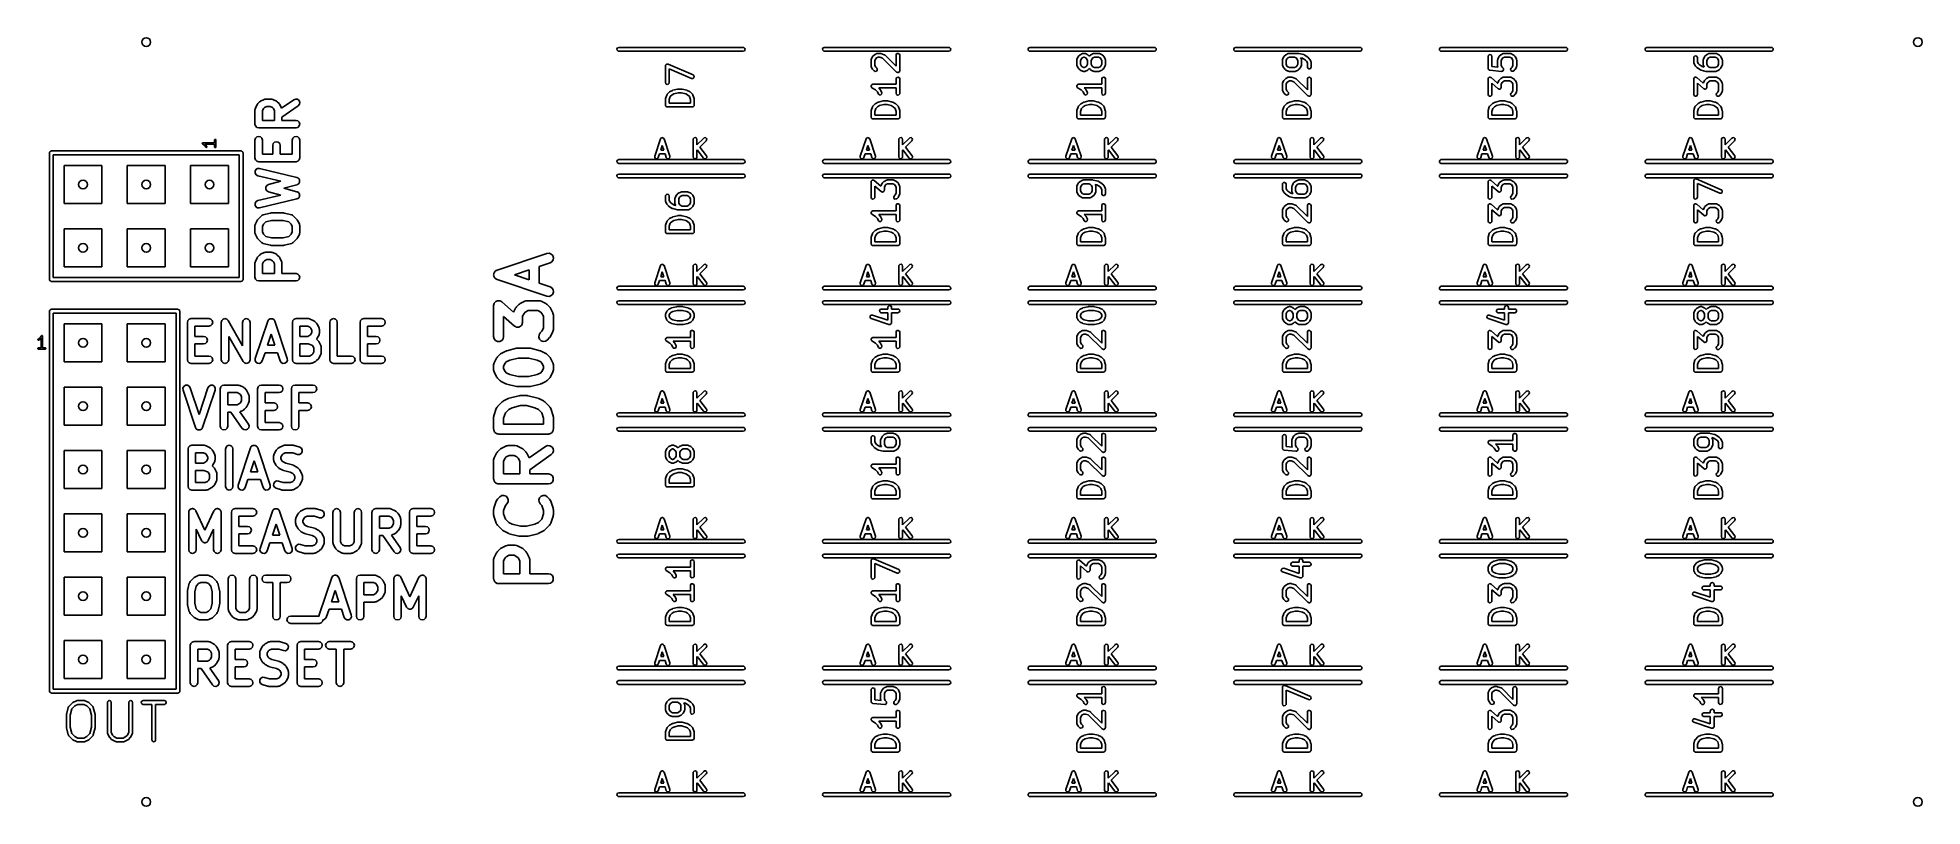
# Model space of a CAD drawing. Extents: x 1.63 to 4.61, y -2.61 to -1.39.
import ezdxf

# ---------------------------------------------------------------- set-up
doc = ezdxf.new("R2010")
doc.units = 0
doc.header["$MEASUREMENT"] = 0
doc.layers.add('BLACK', color=7, linetype='CONTINUOUS')

msp = doc.modelspace()

# ---------------------------------------------------------------- linework, layer by layer
at = {"layer": 'BLACK', "linetype": 'CONTINUOUS'}
for p, q in [((2.5437, -1.4109), (2.5447, -1.4092)), ((2.544, -1.4129), (2.5437, -1.4109)), ((2.5456, -1.4142), (2.544, -1.4129)), ((2.5447, -1.4092), (2.5466, -1.4085)), ((2.5466, -1.4144), (2.5456, -1.4142)), ((2.5466, -1.4085), (2.5564, -1.4085)), ((2.5564, -1.4144), (2.5466, -1.4144)), ((2.5564, -1.4085), (2.7336, -1.4085)), ((2.7336, -1.4144), (2.5564, -1.4144)), ((2.7336, -1.4085), (2.7434, -1.4085)), ((2.7434, -1.4144), (2.7336, -1.4144)), ((2.7434, -1.4085), (2.7444, -1.4086)), ((2.7453, -1.4137), (2.7434, -1.4144)), ((2.7444, -1.4086), (2.746, -1.4099)), ((2.7463, -1.4119), (2.7453, -1.4137)), ((2.746, -1.4099), (2.7463, -1.4119)), ((2.8687, -1.4109), (2.8697, -1.4092)), ((2.869, -1.4129), (2.8687, -1.4109)), ((2.8706, -1.4142), (2.869, -1.4129)), ((2.8697, -1.4092), (2.8716, -1.4085)), ((2.8716, -1.4144), (2.8706, -1.4142)), ((2.8716, -1.4085), (2.8814, -1.4085)), ((2.8814, -1.4144), (2.8716, -1.4144)), ((2.8814, -1.4085), (3.0586, -1.4085)), ((3.0586, -1.4144), (2.8814, -1.4144)), ((2.9456, -1.4283), (2.9458, -1.4273)), ((2.9456, -1.4377), (2.9456, -1.4283)), ((2.9458, -1.4273), (2.9459, -1.4271)), ((2.9459, -1.427), (2.9478, -1.4232)), ((2.9459, -1.4271), (2.9459, -1.427)), ((2.9478, -1.4232), (2.9483, -1.4225)), ((2.9483, -1.4225), (2.9502, -1.4206)), ((2.9483, -1.4225), (2.9483, -1.4225)), ((2.9502, -1.4206), (2.9509, -1.4201)), ((2.9509, -1.4201), (2.951, -1.42)), ((2.951, -1.42), (2.9547, -1.4182)), ((2.9528, -1.4263), (2.9515, -1.429)), ((2.9515, -1.429), (2.9515, -1.437)), ((2.954, -1.4251), (2.9528, -1.4263)), ((2.9567, -1.4237), (2.954, -1.4251)), ((2.9547, -1.4182), (2.9557, -1.4179)), ((2.9557, -1.4179), (2.9559, -1.4179)), ((2.9559, -1.4179), (2.956, -1.4178)), ((2.956, -1.4178), (2.9598, -1.4178)), ((2.9593, -1.4237), (2.9567, -1.4237)), ((2.9638, -1.4252), (2.9593, -1.4237)), ((2.9598, -1.4178), (2.9607, -1.418)), ((2.9607, -1.418), (2.9607, -1.418)), ((2.9607, -1.418), (2.9663, -1.4199)), ((2.9858, -1.4473), (2.9638, -1.4252)), ((2.9663, -1.4199), (2.9672, -1.4204)), ((2.9672, -1.4204), (2.9673, -1.4205)), ((2.9673, -1.4205), (2.9675, -1.4206)), ((2.9675, -1.4206), (2.985, -1.438)), ((2.985, -1.4208), (2.9851, -1.4198)), ((2.985, -1.438), (2.985, -1.4208)), ((2.9851, -1.4198), (2.9864, -1.4182)), ((2.9864, -1.4182), (2.9884, -1.4179)), ((2.9884, -1.4179), (2.9902, -1.4189)), ((2.9902, -1.4189), (2.9909, -1.4208)), ((2.9909, -1.4208), (2.9909, -1.4452)), ((3.0586, -1.4085), (3.0684, -1.4085)), ((3.0684, -1.4144), (3.0586, -1.4144)), ((3.0684, -1.4085), (3.0694, -1.4086)), ((3.0703, -1.4137), (3.0684, -1.4144)), ((3.0694, -1.4086), (3.071, -1.4099)), ((3.0713, -1.4119), (3.0703, -1.4137)), ((3.071, -1.4099), (3.0713, -1.4119)), ((3.1937, -1.4109), (3.1947, -1.4092)), ((3.194, -1.4129), (3.1937, -1.4109)), ((3.1956, -1.4142), (3.194, -1.4129)), ((3.1947, -1.4092), (3.1966, -1.4085)), ((3.1966, -1.4144), (3.1956, -1.4142)), ((3.1966, -1.4085), (3.2064, -1.4085)), ((3.2064, -1.4144), (3.1966, -1.4144)), ((3.2064, -1.4085), (3.3836, -1.4085)), ((3.3836, -1.4144), (3.2064, -1.4144)), ((3.2706, -1.4283), (3.2708, -1.4273)), ((3.2706, -1.4358), (3.2706, -1.4283)), ((3.2708, -1.4273), (3.2709, -1.4271)), ((3.2709, -1.427), (3.2728, -1.4232)), ((3.2709, -1.4271), (3.2709, -1.427)), ((3.2728, -1.4232), (3.2733, -1.4225)), ((3.2733, -1.4225), (3.2752, -1.4206)), ((3.2733, -1.4225), (3.2733, -1.4225)), ((3.2752, -1.4206), (3.2759, -1.4201)), ((3.2759, -1.4201), (3.276, -1.42)), ((3.276, -1.42), (3.2797, -1.4182)), ((3.2778, -1.4263), (3.2765, -1.429)), ((3.2765, -1.429), (3.2765, -1.4351)), ((3.279, -1.4251), (3.2778, -1.4263)), ((3.2817, -1.4237), (3.279, -1.4251)), ((3.2797, -1.4182), (3.2807, -1.4179)), ((3.2807, -1.4179), (3.2809, -1.4179)), ((3.2809, -1.4179), (3.281, -1.4178)), ((3.281, -1.4178), (3.2829, -1.4178)), ((3.2822, -1.4237), (3.2817, -1.4237)), ((3.2849, -1.4251), (3.2822, -1.4237)), ((3.2829, -1.4178), (3.2839, -1.418)), ((3.2839, -1.418), (3.2841, -1.4181)), ((3.2841, -1.4181), (3.2842, -1.4182)), ((3.2842, -1.4182), (3.288, -1.42)), ((3.2861, -1.4263), (3.2849, -1.4251)), ((3.2875, -1.429), (3.2861, -1.4263)), ((3.2875, -1.4351), (3.2875, -1.429)), ((3.288, -1.42), (3.2887, -1.4206)), ((3.2887, -1.4206), (3.2887, -1.4206)), ((3.2887, -1.4206), (3.2904, -1.4222)), ((3.2904, -1.4222), (3.2921, -1.4206)), ((3.2921, -1.4206), (3.2928, -1.4201)), ((3.2928, -1.42), (3.2966, -1.4182)), ((3.2928, -1.4201), (3.2928, -1.42)), ((3.2947, -1.4263), (3.2934, -1.429)), ((3.2934, -1.429), (3.2934, -1.4351)), ((3.2959, -1.4251), (3.2947, -1.4263)), ((3.2986, -1.4237), (3.2959, -1.4251)), ((3.2966, -1.4182), (3.2976, -1.4179)), ((3.2976, -1.4179), (3.2977, -1.4179)), ((3.2977, -1.4179), (3.2979, -1.4178)), ((3.2979, -1.4178), (3.3054, -1.4178)), ((3.3047, -1.4237), (3.2986, -1.4237)), ((3.3074, -1.4251), (3.3047, -1.4237)), ((3.3054, -1.4178), (3.3064, -1.418)), ((3.3064, -1.418), (3.3066, -1.4181)), ((3.3066, -1.4181), (3.3067, -1.4182)), ((3.3067, -1.4182), (3.3105, -1.42)), ((3.3086, -1.4263), (3.3074, -1.4251)), ((3.31, -1.429), (3.3086, -1.4263)), ((3.31, -1.4351), (3.31, -1.429)), ((3.3105, -1.42), (3.3112, -1.4206)), ((3.3112, -1.4206), (3.3112, -1.4206)), ((3.3112, -1.4206), (3.3131, -1.4225)), ((3.3131, -1.4225), (3.3136, -1.4232)), ((3.3136, -1.4232), (3.3137, -1.4232)), ((3.3137, -1.4232), (3.3155, -1.427)), ((3.3155, -1.427), (3.3158, -1.428)), ((3.3158, -1.428), (3.3158, -1.4281)), ((3.3158, -1.4281), (3.3159, -1.4283)), ((3.3159, -1.4283), (3.3159, -1.4358)), ((3.3836, -1.4085), (3.3934, -1.4085)), ((3.3934, -1.4144), (3.3836, -1.4144)), ((3.3934, -1.4085), (3.3944, -1.4086)), ((3.3953, -1.4137), (3.3934, -1.4144)), ((3.3944, -1.4086), (3.396, -1.4099)), ((3.3963, -1.4119), (3.3953, -1.4137)), ((3.396, -1.4099), (3.3963, -1.4119)), ((3.5187, -1.4109), (3.5197, -1.4092)), ((3.519, -1.4129), (3.5187, -1.4109)), ((3.5206, -1.4142), (3.519, -1.4129)), ((3.5197, -1.4092), (3.5216, -1.4085)), ((3.5216, -1.4144), (3.5206, -1.4142)), ((3.5216, -1.4085), (3.5314, -1.4085)), ((3.5314, -1.4144), (3.5216, -1.4144)), ((3.5314, -1.4085), (3.7086, -1.4085)), ((3.7086, -1.4144), (3.5314, -1.4144)), ((3.5956, -1.4283), (3.5958, -1.4273)), ((3.5956, -1.4358), (3.5956, -1.4283)), ((3.5958, -1.4273), (3.5959, -1.4271)), ((3.5959, -1.427), (3.5978, -1.4232)), ((3.5959, -1.4271), (3.5959, -1.427)), ((3.5978, -1.4232), (3.5983, -1.4225)), ((3.5983, -1.4225), (3.6002, -1.4206)), ((3.5983, -1.4225), (3.5983, -1.4225)), ((3.6002, -1.4206), (3.6009, -1.4201)), ((3.6009, -1.4201), (3.601, -1.42)), ((3.601, -1.42), (3.6047, -1.4182)), ((3.6028, -1.4263), (3.6015, -1.429)), ((3.6015, -1.429), (3.6015, -1.4351)), ((3.604, -1.4251), (3.6028, -1.4263)), ((3.6067, -1.4237), (3.604, -1.4251)), ((3.6047, -1.4182), (3.6057, -1.4179)), ((3.6057, -1.4179), (3.6059, -1.4179)), ((3.6059, -1.4179), (3.606, -1.4178)), ((3.606, -1.4178), (3.621, -1.4178)), ((3.6147, -1.4237), (3.6067, -1.4237)), ((3.6174, -1.4251), (3.6147, -1.4237)), ((3.6186, -1.4263), (3.6174, -1.4251)), ((3.62, -1.429), (3.6186, -1.4263)), ((3.62, -1.4351), (3.62, -1.429)), ((3.621, -1.4178), (3.6216, -1.4179)), ((3.6216, -1.4179), (3.6217, -1.4179)), ((3.6217, -1.4179), (3.6292, -1.4198)), ((3.6273, -1.4254), (3.6244, -1.4247)), ((3.6244, -1.4247), (3.6255, -1.427)), ((3.6255, -1.427), (3.6258, -1.428)), ((3.6258, -1.428), (3.6258, -1.4281)), ((3.6258, -1.4281), (3.6259, -1.4283)), ((3.6259, -1.4283), (3.6259, -1.4358)), ((3.6323, -1.4287), (3.6273, -1.4254)), ((3.6292, -1.4198), (3.6302, -1.4202)), ((3.6302, -1.4202), (3.6302, -1.4202)), ((3.6302, -1.4202), (3.6358, -1.424)), ((3.6336, -1.43), (3.6323, -1.4287)), ((3.6358, -1.424), (3.6361, -1.4243)), ((3.6361, -1.4243), (3.6362, -1.4243)), ((3.6362, -1.4243), (3.6381, -1.4262)), ((3.6381, -1.4262), (3.6386, -1.4269)), ((3.6386, -1.4269), (3.6387, -1.427)), ((3.6387, -1.427), (3.6405, -1.4307)), ((3.7086, -1.4085), (3.7184, -1.4085)), ((3.7184, -1.4144), (3.7086, -1.4144)), ((3.7184, -1.4085), (3.7194, -1.4086)), ((3.7203, -1.4137), (3.7184, -1.4144)), ((3.7194, -1.4086), (3.721, -1.4099)), ((3.7213, -1.4119), (3.7203, -1.4137)), ((3.721, -1.4099), (3.7213, -1.4119)), ((3.8437, -1.4109), (3.8447, -1.4092)), ((3.844, -1.4129), (3.8437, -1.4109)), ((3.8456, -1.4142), (3.844, -1.4129)), ((3.8447, -1.4092), (3.8466, -1.4085)), ((3.8466, -1.4144), (3.8456, -1.4142)), ((3.8466, -1.4085), (3.8564, -1.4085)), ((3.8564, -1.4144), (3.8466, -1.4144)), ((3.8564, -1.4085), (4.0336, -1.4085)), ((4.0336, -1.4144), (3.8564, -1.4144)), ((3.9206, -1.4227), (3.9208, -1.4217)), ((3.9206, -1.4414), (3.9206, -1.4227)), ((3.9208, -1.4217), (3.9221, -1.4201)), ((3.9221, -1.4201), (3.924, -1.4198)), ((3.924, -1.4198), (3.9258, -1.4208)), ((3.9258, -1.4208), (3.9265, -1.4227)), ((3.9265, -1.4227), (3.9265, -1.4387)), ((3.9356, -1.4283), (3.9358, -1.4273)), ((3.9356, -1.4377), (3.9356, -1.4283)), ((3.9358, -1.4273), (3.9359, -1.4271)), ((3.9359, -1.427), (3.9378, -1.4232)), ((3.9359, -1.4271), (3.9359, -1.427)), ((3.9378, -1.4232), (3.9383, -1.4225)), ((3.9383, -1.4225), (3.9402, -1.4206)), ((3.9383, -1.4225), (3.9383, -1.4225)), ((3.9402, -1.4206), (3.9409, -1.4201)), ((3.9409, -1.4201), (3.941, -1.42)), ((3.941, -1.42), (3.9447, -1.4182)), ((3.9428, -1.4263), (3.9415, -1.429)), ((3.9415, -1.429), (3.9415, -1.437)), ((3.944, -1.4251), (3.9428, -1.4263)), ((3.9467, -1.4237), (3.944, -1.4251)), ((3.9447, -1.4182), (3.9457, -1.4179)), ((3.9457, -1.4179), (3.9459, -1.4179)), ((3.9459, -1.4179), (3.946, -1.4178)), ((3.946, -1.4178), (3.9554, -1.4178)), ((3.9547, -1.4237), (3.9467, -1.4237)), ((3.9574, -1.4251), (3.9547, -1.4237)), ((3.9554, -1.4178), (3.9564, -1.418)), ((3.9564, -1.418), (3.9566, -1.4181)), ((3.9566, -1.4181), (3.9567, -1.4182)), ((3.9567, -1.4182), (3.9605, -1.42)), ((3.9586, -1.4263), (3.9574, -1.4251)), ((3.96, -1.429), (3.9586, -1.4263)), ((3.96, -1.437), (3.96, -1.429)), ((3.9605, -1.42), (3.9612, -1.4206)), ((3.9612, -1.4206), (3.9612, -1.4206)), ((3.9612, -1.4206), (3.9631, -1.4225)), ((3.9631, -1.4225), (3.9636, -1.4232)), ((3.9636, -1.4232), (3.9637, -1.4232)), ((3.9637, -1.4232), (3.9655, -1.427)), ((3.9655, -1.427), (3.9658, -1.428)), ((3.9658, -1.428), (3.9658, -1.4281)), ((3.9658, -1.4281), (3.9659, -1.4283)), ((3.9659, -1.4283), (3.9659, -1.4377)), ((4.0336, -1.4085), (4.0434, -1.4085)), ((4.0434, -1.4144), (4.0336, -1.4144)), ((4.0434, -1.4085), (4.0444, -1.4086)), ((4.0453, -1.4137), (4.0434, -1.4144)), ((4.0444, -1.4086), (4.046, -1.4099)), ((4.0463, -1.4119), (4.0453, -1.4137)), ((4.046, -1.4099), (4.0463, -1.4119)), ((4.1687, -1.4109), (4.1697, -1.4092)), ((4.169, -1.4129), (4.1687, -1.4109)), ((4.1706, -1.4142), (4.169, -1.4129)), ((4.1697, -1.4092), (4.1716, -1.4085)), ((4.1716, -1.4144), (4.1706, -1.4142)), ((4.1716, -1.4085), (4.1814, -1.4085)), ((4.1814, -1.4144), (4.1716, -1.4144)), ((4.1814, -1.4085), (4.3586, -1.4085)), ((4.3586, -1.4144), (4.1814, -1.4144)), ((4.2456, -1.4245), (4.2458, -1.4235)), ((4.2456, -1.432), (4.2456, -1.4245)), ((4.2458, -1.4235), (4.2471, -1.422)), ((4.2471, -1.422), (4.249, -1.4216)), ((4.249, -1.4216), (4.2508, -1.4226)), ((4.2508, -1.4226), (4.2515, -1.4245)), ((4.2515, -1.4245), (4.2515, -1.4313)), ((4.2606, -1.4283), (4.2608, -1.4273)), ((4.2606, -1.4358), (4.2606, -1.4283)), ((4.2608, -1.4273), (4.2609, -1.4271)), ((4.2609, -1.427), (4.2628, -1.4232)), ((4.2609, -1.4271), (4.2609, -1.427)), ((4.2628, -1.4232), (4.2633, -1.4225)), ((4.2633, -1.4225), (4.2652, -1.4206)), ((4.2633, -1.4225), (4.2633, -1.4225)), ((4.2652, -1.4206), (4.2659, -1.4201)), ((4.2659, -1.4201), (4.266, -1.42)), ((4.266, -1.42), (4.2697, -1.4182)), ((4.2678, -1.4263), (4.2665, -1.429)), ((4.2665, -1.429), (4.2665, -1.4351)), ((4.269, -1.4251), (4.2678, -1.4263)), ((4.2717, -1.4237), (4.269, -1.4251)), ((4.2697, -1.4182), (4.2707, -1.4179)), ((4.2707, -1.4179), (4.2709, -1.4179)), ((4.2709, -1.4179), (4.271, -1.4178)), ((4.271, -1.4178), (4.2804, -1.4178)), ((4.2797, -1.4237), (4.2717, -1.4237)), ((4.2824, -1.4251), (4.2797, -1.4237)), ((4.2804, -1.4178), (4.2814, -1.418)), ((4.2814, -1.418), (4.2816, -1.4181)), ((4.2816, -1.4181), (4.2817, -1.4182)), ((4.2817, -1.4182), (4.2855, -1.42)), ((4.2836, -1.4263), (4.2824, -1.4251)), ((4.285, -1.429), (4.2836, -1.4263)), ((4.285, -1.4351), (4.285, -1.429)), ((4.2855, -1.42), (4.2862, -1.4206)), ((4.2862, -1.4206), (4.2862, -1.4206)), ((4.2862, -1.4206), (4.2881, -1.4225)), ((4.2881, -1.4225), (4.2886, -1.4232)), ((4.2886, -1.4232), (4.2887, -1.4232)), ((4.2887, -1.4232), (4.2905, -1.427)), ((4.2905, -1.427), (4.2908, -1.428)), ((4.2908, -1.428), (4.2908, -1.4281)), ((4.2908, -1.4281), (4.2909, -1.4283)), ((4.2909, -1.4283), (4.2909, -1.4358)), ((4.3586, -1.4085), (4.3684, -1.4085)), ((4.3684, -1.4144), (4.3586, -1.4144)), ((4.3684, -1.4085), (4.3694, -1.4086)), ((4.3703, -1.4137), (4.3684, -1.4144)), ((4.3694, -1.4086), (4.371, -1.4099)), ((4.3713, -1.4119), (4.3703, -1.4137)), ((4.371, -1.4099), (4.3713, -1.4119)), ((2.6206, -1.4377), (2.6208, -1.4367)), ((2.6206, -1.4639), (2.6206, -1.4377)), ((2.6208, -1.4367), (2.621, -1.4364)), ((2.621, -1.4364), (2.6211, -1.436)), ((2.6211, -1.436), (2.6216, -1.4356)), ((2.6216, -1.4356), (2.6221, -1.4351)), ((2.6221, -1.4351), (2.6224, -1.435)), ((2.6224, -1.435), (2.6227, -1.4348)), ((2.6227, -1.4348), (2.6234, -1.4349)), ((2.6234, -1.4349), (2.624, -1.4348)), ((2.624, -1.4348), (2.6244, -1.4349)), ((2.6244, -1.4349), (2.6247, -1.4349)), ((2.6247, -1.4349), (2.6641, -1.4518)), ((2.6617, -1.4573), (2.6265, -1.4421)), ((2.6265, -1.4421), (2.6265, -1.4639)), ((2.6638, -1.4574), (2.6617, -1.4573)), ((2.6654, -1.4562), (2.6638, -1.4574)), ((2.6641, -1.4518), (2.6649, -1.4524)), ((2.6649, -1.4524), (2.6658, -1.4542)), ((2.6658, -1.4542), (2.6654, -1.4562)), ((2.9456, -1.4378), (2.9456, -1.4377)), ((2.9456, -1.438), (2.9456, -1.4378)), ((2.9459, -1.439), (2.9456, -1.438)), ((2.9478, -1.4427), (2.9459, -1.439)), ((2.9478, -1.4428), (2.9478, -1.4427)), ((2.9483, -1.4435), (2.9478, -1.4428)), ((2.9502, -1.4454), (2.9483, -1.4435)), ((2.952, -1.4462), (2.9502, -1.4454)), ((2.9515, -1.437), (2.9528, -1.4397)), ((2.954, -1.4457), (2.952, -1.4462)), ((2.9528, -1.4397), (2.9544, -1.4412)), ((2.9551, -1.4441), (2.954, -1.4457)), ((2.9544, -1.4412), (2.955, -1.442)), ((2.955, -1.442), (2.9551, -1.4441)), ((2.985, -1.4583), (2.9851, -1.4573)), ((2.985, -1.4666), (2.985, -1.4583)), ((2.9851, -1.4573), (2.9864, -1.4557)), ((2.9866, -1.4476), (2.9858, -1.4473)), ((2.9864, -1.4557), (2.9884, -1.4554)), ((2.9874, -1.4481), (2.9866, -1.4476)), ((2.9875, -1.448), (2.9874, -1.4481)), ((2.9876, -1.4481), (2.9875, -1.448)), ((2.9885, -1.4479), (2.9876, -1.4481)), ((2.9884, -1.4554), (2.9902, -1.4564)), ((2.9894, -1.4477), (2.9885, -1.4479)), ((2.9895, -1.4476), (2.9894, -1.4477)), ((2.9896, -1.4476), (2.9895, -1.4476)), ((2.9901, -1.4469), (2.9896, -1.4476)), ((2.9907, -1.4462), (2.9901, -1.4469)), ((2.9902, -1.4564), (2.9909, -1.4583)), ((2.9909, -1.4452), (2.9907, -1.4458)), ((2.9907, -1.4458), (2.9908, -1.4459)), ((2.9908, -1.4459), (2.9907, -1.446)), ((2.9907, -1.446), (2.9907, -1.4462)), ((2.9909, -1.4583), (2.9909, -1.4808)), ((3.2706, -1.436), (3.2706, -1.4358)), ((3.2706, -1.4361), (3.2706, -1.436)), ((3.2709, -1.4371), (3.2706, -1.4361)), ((3.2728, -1.4409), (3.2709, -1.4371)), ((3.2733, -1.4416), (3.2728, -1.4409)), ((3.2728, -1.4409), (3.2728, -1.4409)), ((3.2752, -1.4435), (3.2733, -1.4416)), ((3.2753, -1.4435), (3.2752, -1.4435)), ((3.276, -1.4441), (3.2753, -1.4435)), ((3.2797, -1.4459), (3.276, -1.4441)), ((3.2765, -1.4351), (3.2778, -1.4378)), ((3.2778, -1.4378), (3.279, -1.439)), ((3.279, -1.439), (3.2817, -1.4403)), ((3.2799, -1.4459), (3.2797, -1.4459)), ((3.28, -1.4461), (3.2799, -1.4459)), ((3.281, -1.4462), (3.28, -1.4461)), ((3.2829, -1.4462), (3.281, -1.4462)), ((3.2817, -1.4403), (3.2822, -1.4403)), ((3.2822, -1.4403), (3.2849, -1.439)), ((3.2831, -1.4462), (3.2829, -1.4462)), ((3.2832, -1.4462), (3.2831, -1.4462)), ((3.2842, -1.4459), (3.2832, -1.4462)), ((3.288, -1.4441), (3.2842, -1.4459)), ((3.2849, -1.439), (3.2861, -1.4378)), ((3.2861, -1.4378), (3.2875, -1.4351)), ((3.2887, -1.4435), (3.288, -1.444)), ((3.288, -1.444), (3.288, -1.4441)), ((3.2904, -1.4418), (3.2887, -1.4435)), ((3.2921, -1.4435), (3.2904, -1.4418)), ((3.2928, -1.4441), (3.2921, -1.4435)), ((3.2921, -1.4435), (3.2921, -1.4435)), ((3.2966, -1.4459), (3.2928, -1.4441)), ((3.2934, -1.4351), (3.2947, -1.4378)), ((3.2947, -1.4378), (3.2959, -1.439)), ((3.2959, -1.439), (3.2986, -1.4403)), ((3.2968, -1.4459), (3.2966, -1.4459)), ((3.2969, -1.4461), (3.2968, -1.4459)), ((3.2979, -1.4462), (3.2969, -1.4461)), ((3.3054, -1.4462), (3.2979, -1.4462)), ((3.2986, -1.4403), (3.3047, -1.4403)), ((3.3047, -1.4403), (3.3074, -1.439)), ((3.3056, -1.4462), (3.3054, -1.4462)), ((3.3057, -1.4462), (3.3056, -1.4462)), ((3.3067, -1.4459), (3.3057, -1.4462)), ((3.3105, -1.4441), (3.3067, -1.4459)), ((3.3074, -1.439), (3.3086, -1.4378)), ((3.3086, -1.4378), (3.31, -1.4351)), ((3.31, -1.4583), (3.3101, -1.4573)), ((3.31, -1.4666), (3.31, -1.4583)), ((3.3101, -1.4573), (3.3114, -1.4557)), ((3.3112, -1.4435), (3.3105, -1.444)), ((3.3105, -1.444), (3.3105, -1.4441)), ((3.3131, -1.4416), (3.3112, -1.4435)), ((3.3114, -1.4557), (3.3134, -1.4554)), ((3.3137, -1.4409), (3.3131, -1.4416)), ((3.3131, -1.4416), (3.3131, -1.4416)), ((3.3134, -1.4554), (3.3152, -1.4564)), ((3.3155, -1.4371), (3.3137, -1.4409)), ((3.3152, -1.4564), (3.3159, -1.4583)), ((3.3156, -1.4369), (3.3155, -1.4371)), ((3.3157, -1.4368), (3.3156, -1.4369)), ((3.3159, -1.4358), (3.3157, -1.4368)), ((3.3159, -1.4583), (3.3159, -1.4808)), ((3.5956, -1.436), (3.5956, -1.4358)), ((3.5956, -1.4361), (3.5956, -1.436)), ((3.5959, -1.4371), (3.5956, -1.4361)), ((3.5978, -1.4409), (3.5959, -1.4371)), ((3.5983, -1.4416), (3.5978, -1.4409)), ((3.5978, -1.4409), (3.5978, -1.4409)), ((3.6002, -1.4435), (3.5983, -1.4416)), ((3.5983, -1.4599), (3.6002, -1.4581)), ((3.6003, -1.4435), (3.6002, -1.4435)), ((3.6002, -1.4581), (3.6009, -1.4576)), ((3.601, -1.4441), (3.6003, -1.4435)), ((3.6009, -1.4576), (3.601, -1.4575)), ((3.6047, -1.4459), (3.601, -1.4441)), ((3.601, -1.4575), (3.6047, -1.4556)), ((3.6015, -1.4351), (3.6028, -1.4378)), ((3.6028, -1.4378), (3.604, -1.439)), ((3.604, -1.439), (3.6067, -1.4403)), ((3.6049, -1.4459), (3.6047, -1.4459)), ((3.6047, -1.4556), (3.6057, -1.4554)), ((3.605, -1.4461), (3.6049, -1.4459)), ((3.606, -1.4462), (3.605, -1.4461)), ((3.6057, -1.4554), (3.6059, -1.4554)), ((3.6059, -1.4554), (3.606, -1.4553)), ((3.6154, -1.4462), (3.606, -1.4462)), ((3.606, -1.4553), (3.6098, -1.4553)), ((3.6067, -1.4403), (3.6147, -1.4403)), ((3.6098, -1.4553), (3.6107, -1.4555)), ((3.6107, -1.4555), (3.6107, -1.4555)), ((3.6107, -1.4555), (3.6163, -1.4574)), ((3.6147, -1.4403), (3.6174, -1.439)), ((3.6156, -1.4462), (3.6154, -1.4462)), ((3.6157, -1.4462), (3.6156, -1.4462)), ((3.6167, -1.4459), (3.6157, -1.4462)), ((3.6163, -1.4574), (3.6172, -1.4578)), ((3.6205, -1.4441), (3.6167, -1.4459)), ((3.6172, -1.4578), (3.6173, -1.458)), ((3.6173, -1.458), (3.6175, -1.4581)), ((3.6174, -1.439), (3.6186, -1.4378)), ((3.6175, -1.4581), (3.635, -1.4755)), ((3.6186, -1.4378), (3.62, -1.4351)), ((3.6212, -1.4435), (3.6205, -1.444)), ((3.6205, -1.444), (3.6205, -1.4441)), ((3.6231, -1.4416), (3.6212, -1.4435)), ((3.6237, -1.4409), (3.6231, -1.4416)), ((3.6231, -1.4416), (3.6231, -1.4416)), ((3.6255, -1.4371), (3.6237, -1.4409)), ((3.6256, -1.4369), (3.6255, -1.4371)), ((3.6257, -1.4368), (3.6256, -1.4369)), ((3.6259, -1.4358), (3.6257, -1.4368)), ((3.635, -1.4327), (3.6336, -1.43)), ((3.635, -1.4395), (3.635, -1.4327)), ((3.6356, -1.4414), (3.635, -1.4395)), ((3.635, -1.4583), (3.6351, -1.4573)), ((3.635, -1.4755), (3.635, -1.4583)), ((3.6351, -1.4573), (3.6364, -1.4557)), ((3.6374, -1.4424), (3.6356, -1.4414)), ((3.6364, -1.4557), (3.6384, -1.4554)), ((3.6394, -1.4421), (3.6374, -1.4424)), ((3.6384, -1.4554), (3.6402, -1.4564)), ((3.6407, -1.4405), (3.6394, -1.4421)), ((3.6402, -1.4564), (3.6409, -1.4583)), ((3.6405, -1.4307), (3.6408, -1.4317)), ((3.6409, -1.4395), (3.6407, -1.4405)), ((3.6408, -1.4317), (3.6408, -1.4319)), ((3.6408, -1.4319), (3.6409, -1.432)), ((3.6409, -1.432), (3.6409, -1.4395)), ((3.6409, -1.4583), (3.6409, -1.4827)), ((3.9208, -1.442), (3.9206, -1.4414)), ((3.9206, -1.4577), (3.9207, -1.4576)), ((3.9207, -1.4578), (3.9206, -1.4577)), ((3.9206, -1.4583), (3.9207, -1.4578)), ((3.9206, -1.4827), (3.9206, -1.4583)), ((3.9207, -1.4576), (3.9208, -1.4573)), ((3.9208, -1.4426), (3.9208, -1.442)), ((3.9211, -1.4429), (3.9208, -1.4426)), ((3.9208, -1.4573), (3.9213, -1.4567)), ((3.9213, -1.4433), (3.9211, -1.4429)), ((3.9218, -1.4436), (3.9213, -1.4433)), ((3.9213, -1.4567), (3.9217, -1.456)), ((3.9217, -1.456), (3.9219, -1.4559)), ((3.9223, -1.4441), (3.9218, -1.4436)), ((3.9219, -1.4559), (3.9221, -1.4557)), ((3.9221, -1.4557), (3.9228, -1.4556)), ((3.9229, -1.4443), (3.9223, -1.4441)), ((3.9228, -1.4556), (3.9236, -1.4553)), ((3.923, -1.4443), (3.9229, -1.4443)), ((3.9231, -1.4443), (3.923, -1.4443)), ((3.9232, -1.4444), (3.9231, -1.4443)), ((3.942, -1.4462), (3.9232, -1.4444)), ((3.9236, -1.4553), (3.9238, -1.4554)), ((3.9238, -1.4554), (3.924, -1.4554)), ((3.924, -1.4554), (3.9247, -1.4558)), ((3.9247, -1.4558), (3.9255, -1.4561)), ((3.9255, -1.4561), (3.9357, -1.465)), ((3.9265, -1.4387), (3.9363, -1.4397)), ((3.9356, -1.4378), (3.9356, -1.4377)), ((3.9356, -1.438), (3.9356, -1.4378)), ((3.9359, -1.439), (3.9356, -1.438)), ((3.9363, -1.4397), (3.9359, -1.439)), ((3.9383, -1.4599), (3.9402, -1.4581)), ((3.9402, -1.4581), (3.9409, -1.4576)), ((3.9409, -1.4576), (3.941, -1.4575)), ((3.941, -1.4575), (3.9447, -1.4556)), ((3.9415, -1.437), (3.9428, -1.4397)), ((3.943, -1.446), (3.942, -1.4462)), ((3.942, -1.4462), (3.942, -1.4462)), ((3.942, -1.4462), (3.942, -1.4462)), ((3.9428, -1.4397), (3.9444, -1.4412)), ((3.9439, -1.4457), (3.943, -1.446)), ((3.944, -1.4457), (3.9439, -1.4457)), ((3.9445, -1.4449), (3.944, -1.4457)), ((3.944, -1.4457), (3.944, -1.4457)), ((3.9444, -1.4412), (3.945, -1.442)), ((3.9451, -1.4441), (3.9445, -1.4449)), ((3.9447, -1.4556), (3.9457, -1.4554)), ((3.945, -1.442), (3.945, -1.4421)), ((3.945, -1.4421), (3.945, -1.4421)), ((3.945, -1.4421), (3.945, -1.4431)), ((3.945, -1.4431), (3.9451, -1.4441)), ((3.9451, -1.4441), (3.9451, -1.4441)), ((3.9451, -1.4441), (3.9451, -1.4441)), ((3.9457, -1.4554), (3.9459, -1.4554)), ((3.9459, -1.4554), (3.946, -1.4553)), ((3.946, -1.4553), (3.9554, -1.4553)), ((3.9554, -1.4553), (3.9564, -1.4555)), ((3.9562, -1.443), (3.9571, -1.4412)), ((3.9567, -1.445), (3.9562, -1.443)), ((3.9564, -1.4555), (3.9566, -1.4556)), ((3.9566, -1.4556), (3.9567, -1.4556)), ((3.9584, -1.4461), (3.9567, -1.445)), ((3.9567, -1.4556), (3.9605, -1.4575)), ((3.9571, -1.4412), (3.9586, -1.4397)), ((3.9604, -1.446), (3.9584, -1.4461)), ((3.9586, -1.4397), (3.96, -1.437)), ((3.9612, -1.4454), (3.9604, -1.446)), ((3.9605, -1.4575), (3.9612, -1.458)), ((3.9631, -1.4435), (3.9612, -1.4454)), ((3.9612, -1.458), (3.9612, -1.4581)), ((3.9612, -1.4581), (3.9631, -1.4599)), ((3.9637, -1.4427), (3.9631, -1.4434)), ((3.9631, -1.4434), (3.9631, -1.4435)), ((3.9655, -1.439), (3.9637, -1.4427)), ((3.9656, -1.4388), (3.9655, -1.439)), ((3.9657, -1.4387), (3.9656, -1.4388)), ((3.9659, -1.4377), (3.9657, -1.4387)), ((4.2456, -1.4322), (4.2456, -1.432)), ((4.2456, -1.4324), (4.2456, -1.4322)), ((4.2459, -1.4334), (4.2456, -1.4324)), ((4.2456, -1.4577), (4.2457, -1.4576)), ((4.2457, -1.4578), (4.2456, -1.4577)), ((4.2456, -1.4583), (4.2457, -1.4578)), ((4.2456, -1.4827), (4.2456, -1.4583)), ((4.2457, -1.4576), (4.2458, -1.4573)), ((4.2458, -1.4573), (4.2463, -1.4567)), ((4.2478, -1.4371), (4.2459, -1.4334)), ((4.2463, -1.4567), (4.2467, -1.456)), ((4.2467, -1.456), (4.2469, -1.4559)), ((4.2469, -1.4559), (4.2471, -1.4557)), ((4.2471, -1.4557), (4.2478, -1.4556)), ((4.2478, -1.4372), (4.2478, -1.4371)), ((4.2483, -1.4379), (4.2478, -1.4372)), ((4.2478, -1.4556), (4.2486, -1.4553)), ((4.2502, -1.4398), (4.2483, -1.4379)), ((4.2486, -1.4553), (4.2488, -1.4554)), ((4.2488, -1.4554), (4.249, -1.4554)), ((4.249, -1.4554), (4.2497, -1.4558)), ((4.2497, -1.4558), (4.2505, -1.4561)), ((4.2503, -1.4398), (4.2502, -1.4398)), ((4.2506, -1.4401), (4.2503, -1.4398)), ((4.2505, -1.4561), (4.2607, -1.465)), ((4.2563, -1.4439), (4.2506, -1.4401)), ((4.2515, -1.4313), (4.2528, -1.434)), ((4.2528, -1.434), (4.2542, -1.4354)), ((4.2542, -1.4354), (4.2591, -1.4387)), ((4.2572, -1.4443), (4.2563, -1.4439)), ((4.2563, -1.4439), (4.2563, -1.4439)), ((4.2647, -1.4462), (4.2572, -1.4443)), ((4.2591, -1.4387), (4.262, -1.4394)), ((4.2606, -1.436), (4.2606, -1.4358)), ((4.2606, -1.4361), (4.2606, -1.436)), ((4.2609, -1.4371), (4.2606, -1.4361)), ((4.262, -1.4394), (4.2609, -1.4371)), ((4.2633, -1.4599), (4.2652, -1.4581)), ((4.2648, -1.4461), (4.2647, -1.4462)), ((4.2654, -1.4462), (4.2648, -1.4461)), ((4.2652, -1.4581), (4.2659, -1.4576)), ((4.2804, -1.4462), (4.2654, -1.4462)), ((4.2659, -1.4576), (4.266, -1.4575)), ((4.266, -1.4575), (4.2697, -1.4556)), ((4.2665, -1.4351), (4.2678, -1.4378)), ((4.2678, -1.4378), (4.269, -1.439)), ((4.269, -1.439), (4.2717, -1.4403)), ((4.2697, -1.4556), (4.2707, -1.4554)), ((4.2707, -1.4554), (4.2709, -1.4554)), ((4.2709, -1.4554), (4.271, -1.4553)), ((4.271, -1.4553), (4.2804, -1.4553)), ((4.2717, -1.4403), (4.2797, -1.4403)), ((4.2797, -1.4403), (4.2824, -1.439)), ((4.2806, -1.4462), (4.2804, -1.4462)), ((4.2804, -1.4553), (4.2814, -1.4555)), ((4.2807, -1.4462), (4.2806, -1.4462)), ((4.2817, -1.4459), (4.2807, -1.4462)), ((4.2814, -1.4555), (4.2816, -1.4556)), ((4.2816, -1.4556), (4.2817, -1.4556)), ((4.2855, -1.4441), (4.2817, -1.4459)), ((4.2817, -1.4556), (4.2855, -1.4575)), ((4.2824, -1.439), (4.2836, -1.4378)), ((4.2836, -1.4378), (4.285, -1.4351)), ((4.2862, -1.4435), (4.2855, -1.444)), ((4.2855, -1.444), (4.2855, -1.4441)), ((4.2855, -1.4575), (4.2862, -1.458)), ((4.2881, -1.4416), (4.2862, -1.4435)), ((4.2862, -1.458), (4.2862, -1.4581)), ((4.2862, -1.4581), (4.2881, -1.4599)), ((4.2887, -1.4409), (4.2881, -1.4416)), ((4.2881, -1.4416), (4.2881, -1.4416)), ((4.2905, -1.4371), (4.2887, -1.4409)), ((4.2906, -1.4369), (4.2905, -1.4371)), ((4.2907, -1.4368), (4.2906, -1.4369)), ((4.2909, -1.4358), (4.2907, -1.4368)), ((2.6213, -1.4658), (2.6206, -1.4639)), ((2.6207, -1.4892), (2.6226, -1.4836)), ((2.6207, -1.4893), (2.6207, -1.4892)), ((2.623, -1.4668), (2.6213, -1.4658)), ((2.6226, -1.4836), (2.6231, -1.4827)), ((2.625, -1.4665), (2.623, -1.4668)), ((2.6231, -1.4827), (2.6232, -1.4826)), ((2.6232, -1.4826), (2.6233, -1.4824)), ((2.6233, -1.4824), (2.6271, -1.4787)), ((2.6263, -1.4649), (2.625, -1.4665)), ((2.6265, -1.4639), (2.6263, -1.4649)), ((2.628, -1.4861), (2.6265, -1.4906)), ((2.6271, -1.4787), (2.6278, -1.4782)), ((2.6278, -1.4781), (2.6316, -1.4763)), ((2.6278, -1.4782), (2.6278, -1.4781)), ((2.6309, -1.4832), (2.628, -1.4861)), ((2.6339, -1.4817), (2.6309, -1.4832)), ((2.6316, -1.4763), (2.6321, -1.4761)), ((2.6321, -1.4761), (2.6322, -1.476)), ((2.6322, -1.476), (2.6397, -1.4742)), ((2.6408, -1.48), (2.6339, -1.4817)), ((2.6397, -1.4742), (2.6403, -1.4741)), ((2.6403, -1.4741), (2.6404, -1.4741)), ((2.6404, -1.4741), (2.646, -1.4741)), ((2.6457, -1.48), (2.6408, -1.48)), ((2.6525, -1.4817), (2.6457, -1.48)), ((2.646, -1.4741), (2.6466, -1.4742)), ((2.6466, -1.4742), (2.6467, -1.4742)), ((2.6467, -1.4742), (2.6542, -1.476)), ((2.6555, -1.4832), (2.6525, -1.4817)), ((2.6542, -1.476), (2.6547, -1.4763)), ((2.6547, -1.4763), (2.6549, -1.4763)), ((2.6549, -1.4763), (2.6586, -1.4781)), ((2.6585, -1.4861), (2.6555, -1.4832)), ((2.66, -1.4906), (2.6585, -1.4861)), ((2.6586, -1.4781), (2.6593, -1.4787)), ((2.6593, -1.4787), (2.6594, -1.4787)), ((2.6594, -1.4787), (2.6631, -1.4824)), ((2.6631, -1.4824), (2.6637, -1.4833)), ((2.6637, -1.4833), (2.6637, -1.4835)), ((2.6637, -1.4835), (2.6638, -1.4836)), ((2.6638, -1.4836), (2.6657, -1.4892)), ((2.6657, -1.4892), (2.6658, -1.4901)), ((2.9456, -1.469), (2.9461, -1.4683)), ((2.9457, -1.4692), (2.9456, -1.469)), ((2.9456, -1.4693), (2.9457, -1.4692)), ((2.9458, -1.4702), (2.9456, -1.4693)), ((2.946, -1.471), (2.9458, -1.4702)), ((2.9461, -1.4711), (2.946, -1.471)), ((2.9461, -1.4683), (2.9464, -1.4675)), ((2.9462, -1.4713), (2.9461, -1.4711)), ((2.9469, -1.472), (2.9462, -1.4713)), ((2.9464, -1.4675), (2.9466, -1.4674)), ((2.9466, -1.4673), (2.9474, -1.467)), ((2.9466, -1.4674), (2.9466, -1.4673)), ((2.9523, -1.4756), (2.9469, -1.472)), ((2.9474, -1.467), (2.9482, -1.4666)), ((2.9482, -1.4666), (2.9484, -1.4666)), ((2.9484, -1.4666), (2.9485, -1.4666)), ((2.9485, -1.4666), (2.985, -1.4666)), ((2.9555, -1.4788), (2.9523, -1.4756)), ((2.9571, -1.4821), (2.9555, -1.4788)), ((2.9586, -1.4835), (2.9571, -1.4821)), ((2.985, -1.4725), (2.9575, -1.4725)), ((2.9575, -1.4725), (2.96, -1.4749)), ((2.9606, -1.4836), (2.9586, -1.4835)), ((2.96, -1.4749), (2.9605, -1.4757)), ((2.9605, -1.4757), (2.9606, -1.4757)), ((2.9606, -1.4757), (2.9624, -1.4795)), ((2.9622, -1.4824), (2.9606, -1.4836)), ((2.9627, -1.4804), (2.9622, -1.4824)), ((2.9624, -1.4795), (2.9627, -1.4804)), ((2.985, -1.4808), (2.985, -1.4725)), ((2.9856, -1.4827), (2.985, -1.4808)), ((2.9874, -1.4837), (2.9856, -1.4827)), ((2.9894, -1.4833), (2.9874, -1.4837)), ((2.9907, -1.4818), (2.9894, -1.4833)), ((2.9909, -1.4808), (2.9907, -1.4818)), ((3.2706, -1.469), (3.2711, -1.4683)), ((3.2707, -1.4692), (3.2706, -1.469)), ((3.2706, -1.4693), (3.2707, -1.4692)), ((3.2708, -1.4702), (3.2706, -1.4693)), ((3.271, -1.471), (3.2708, -1.4702)), ((3.2711, -1.4711), (3.271, -1.471)), ((3.2711, -1.4683), (3.2714, -1.4675)), ((3.2712, -1.4713), (3.2711, -1.4711)), ((3.2719, -1.472), (3.2712, -1.4713)), ((3.2714, -1.4675), (3.2716, -1.4674)), ((3.2716, -1.4673), (3.2724, -1.467)), ((3.2716, -1.4674), (3.2716, -1.4673)), ((3.2773, -1.4756), (3.2719, -1.472)), ((3.2724, -1.467), (3.2732, -1.4666)), ((3.2732, -1.4666), (3.2734, -1.4666)), ((3.2734, -1.4666), (3.2735, -1.4666)), ((3.2735, -1.4666), (3.31, -1.4666)), ((3.2805, -1.4788), (3.2773, -1.4756)), ((3.2821, -1.4821), (3.2805, -1.4788)), ((3.2836, -1.4835), (3.2821, -1.4821)), ((3.31, -1.4725), (3.2825, -1.4725)), ((3.2825, -1.4725), (3.285, -1.4749)), ((3.2856, -1.4836), (3.2836, -1.4835)), ((3.285, -1.4749), (3.2855, -1.4757)), ((3.2855, -1.4757), (3.2856, -1.4757)), ((3.2856, -1.4757), (3.2874, -1.4795)), ((3.2872, -1.4824), (3.2856, -1.4836)), ((3.2877, -1.4804), (3.2872, -1.4824)), ((3.2874, -1.4795), (3.2877, -1.4804)), ((3.31, -1.4808), (3.31, -1.4725)), ((3.3106, -1.4827), (3.31, -1.4808)), ((3.3124, -1.4837), (3.3106, -1.4827)), ((3.3144, -1.4833), (3.3124, -1.4837)), ((3.3157, -1.4818), (3.3144, -1.4833)), ((3.3159, -1.4808), (3.3157, -1.4818)), ((3.5956, -1.4658), (3.5958, -1.4648)), ((3.5956, -1.4752), (3.5956, -1.4658)), ((3.5956, -1.4753), (3.5956, -1.4752)), ((3.5956, -1.4755), (3.5956, -1.4753)), ((3.5959, -1.4765), (3.5956, -1.4755)), ((3.5958, -1.4648), (3.5959, -1.4646)), ((3.5959, -1.4645), (3.5978, -1.4607)), ((3.5959, -1.4646), (3.5959, -1.4645)), ((3.5978, -1.4802), (3.5959, -1.4765)), ((3.5978, -1.4607), (3.5983, -1.46)), ((3.5978, -1.4803), (3.5978, -1.4802)), ((3.5983, -1.481), (3.5978, -1.4803)), ((3.5983, -1.46), (3.5983, -1.4599)), ((3.6002, -1.4829), (3.5983, -1.481)), ((3.602, -1.4837), (3.6002, -1.4829)), ((3.6028, -1.4638), (3.6015, -1.4665)), ((3.6015, -1.4665), (3.6015, -1.4745)), ((3.6015, -1.4745), (3.6028, -1.4772)), ((3.604, -1.4832), (3.602, -1.4837)), ((3.604, -1.4626), (3.6028, -1.4638)), ((3.6028, -1.4772), (3.6044, -1.4787)), ((3.6067, -1.4612), (3.604, -1.4626)), ((3.6051, -1.4815), (3.604, -1.4832)), ((3.6044, -1.4787), (3.605, -1.4795)), ((3.605, -1.4795), (3.6051, -1.4815)), ((3.6093, -1.4612), (3.6067, -1.4612)), ((3.6138, -1.4627), (3.6093, -1.4612)), ((3.6358, -1.4847), (3.6138, -1.4627)), ((3.6366, -1.4851), (3.6358, -1.4847)), ((3.6374, -1.4856), (3.6366, -1.4851)), ((3.6375, -1.4855), (3.6374, -1.4856)), ((3.6376, -1.4856), (3.6375, -1.4855)), ((3.6385, -1.4854), (3.6376, -1.4856)), ((3.6394, -1.4852), (3.6385, -1.4854)), ((3.6395, -1.4851), (3.6394, -1.4852)), ((3.6396, -1.4851), (3.6395, -1.4851)), ((3.6401, -1.4843), (3.6396, -1.4851)), ((3.6407, -1.4837), (3.6401, -1.4843)), ((3.6409, -1.4827), (3.6407, -1.4833)), ((3.6407, -1.4833), (3.6408, -1.4834)), ((3.6408, -1.4834), (3.6407, -1.4835)), ((3.6407, -1.4835), (3.6407, -1.4837)), ((3.9213, -1.4846), (3.9206, -1.4827)), ((3.923, -1.4856), (3.9213, -1.4846)), ((3.925, -1.4852), (3.923, -1.4856)), ((3.9263, -1.4837), (3.925, -1.4852)), ((3.9265, -1.4827), (3.9263, -1.4837)), ((3.9366, -1.4736), (3.9265, -1.4648)), ((3.9265, -1.4648), (3.9265, -1.4827)), ((3.9357, -1.465), (3.9358, -1.4648)), ((3.9358, -1.4648), (3.9359, -1.4646)), ((3.9359, -1.4645), (3.9378, -1.4607)), ((3.9359, -1.4646), (3.9359, -1.4645)), ((3.9373, -1.4739), (3.9366, -1.4736)), ((3.938, -1.4743), (3.9373, -1.4739)), ((3.9378, -1.4607), (3.9383, -1.46)), ((3.9383, -1.4743), (3.938, -1.4743)), ((3.9383, -1.46), (3.9383, -1.4599)), ((3.9385, -1.4744), (3.9383, -1.4743)), ((3.9392, -1.4741), (3.9385, -1.4744)), ((3.94, -1.474), (3.9392, -1.4741)), ((3.9402, -1.4738), (3.94, -1.474)), ((3.9404, -1.4737), (3.9402, -1.4738)), ((3.9408, -1.473), (3.9404, -1.4737)), ((3.9413, -1.4724), (3.9408, -1.473)), ((3.9414, -1.4721), (3.9413, -1.4724)), ((3.9415, -1.4714), (3.9414, -1.4718)), ((3.9414, -1.4718), (3.9414, -1.472)), ((3.9414, -1.472), (3.9414, -1.4721)), ((3.9428, -1.4638), (3.9415, -1.4665)), ((3.9415, -1.4665), (3.9415, -1.4714)), ((3.944, -1.4626), (3.9428, -1.4638)), ((3.9467, -1.4612), (3.944, -1.4626)), ((3.9547, -1.4612), (3.9467, -1.4612)), ((3.9574, -1.4626), (3.9547, -1.4612)), ((3.9562, -1.4824), (3.9571, -1.4806)), ((3.9567, -1.4844), (3.9562, -1.4824)), ((3.9584, -1.4855), (3.9567, -1.4844)), ((3.9571, -1.4806), (3.9586, -1.479)), ((3.9586, -1.4638), (3.9574, -1.4626)), ((3.9604, -1.4853), (3.9584, -1.4855)), ((3.96, -1.4665), (3.9586, -1.4638)), ((3.9586, -1.479), (3.96, -1.4763)), ((3.96, -1.4763), (3.96, -1.4665)), ((3.9612, -1.4847), (3.9604, -1.4853)), ((3.9631, -1.4829), (3.9612, -1.4847)), ((3.9631, -1.4599), (3.9636, -1.4607)), ((3.9637, -1.4821), (3.9631, -1.4828)), ((3.9631, -1.4828), (3.9631, -1.4829)), ((3.9636, -1.4607), (3.9637, -1.4607)), ((3.9637, -1.4607), (3.9655, -1.4645)), ((3.9655, -1.4784), (3.9637, -1.4821)), ((3.9655, -1.4645), (3.9658, -1.4654)), ((3.9656, -1.4782), (3.9655, -1.4784)), ((3.9657, -1.478), (3.9656, -1.4782)), ((3.9659, -1.477), (3.9657, -1.478)), ((3.9658, -1.4654), (3.9658, -1.4656)), ((3.9658, -1.4656), (3.9659, -1.4658)), ((3.9659, -1.4658), (3.9659, -1.477)), ((4.2463, -1.4846), (4.2456, -1.4827)), ((4.248, -1.4856), (4.2463, -1.4846)), ((4.25, -1.4852), (4.248, -1.4856)), ((4.2513, -1.4837), (4.25, -1.4852)), ((4.2515, -1.4827), (4.2513, -1.4837)), ((4.2616, -1.4736), (4.2515, -1.4648)), ((4.2515, -1.4648), (4.2515, -1.4827)), ((4.2607, -1.465), (4.2608, -1.4648)), ((4.2608, -1.4648), (4.2609, -1.4646)), ((4.2609, -1.4645), (4.2628, -1.4607)), ((4.2609, -1.4646), (4.2609, -1.4645)), ((4.2623, -1.4739), (4.2616, -1.4736)), ((4.263, -1.4743), (4.2623, -1.4739)), ((4.2628, -1.4607), (4.2633, -1.46)), ((4.2633, -1.4743), (4.263, -1.4743)), ((4.2633, -1.46), (4.2633, -1.4599)), ((4.2635, -1.4744), (4.2633, -1.4743)), ((4.2642, -1.4741), (4.2635, -1.4744)), ((4.265, -1.474), (4.2642, -1.4741)), ((4.2652, -1.4738), (4.265, -1.474)), ((4.2654, -1.4737), (4.2652, -1.4738)), ((4.2658, -1.473), (4.2654, -1.4737)), ((4.2663, -1.4724), (4.2658, -1.473)), ((4.2664, -1.4721), (4.2663, -1.4724)), ((4.2665, -1.4714), (4.2664, -1.4718)), ((4.2664, -1.4718), (4.2664, -1.472)), ((4.2664, -1.472), (4.2664, -1.4721)), ((4.2678, -1.4638), (4.2665, -1.4665)), ((4.2665, -1.4665), (4.2665, -1.4714)), ((4.269, -1.4626), (4.2678, -1.4638)), ((4.2717, -1.4612), (4.269, -1.4626)), ((4.2797, -1.4612), (4.2717, -1.4612)), ((4.2824, -1.4626), (4.2797, -1.4612)), ((4.2812, -1.4824), (4.2821, -1.4806)), ((4.2817, -1.4844), (4.2812, -1.4824)), ((4.2834, -1.4855), (4.2817, -1.4844)), ((4.2821, -1.4806), (4.2836, -1.479)), ((4.2836, -1.4638), (4.2824, -1.4626)), ((4.2854, -1.4853), (4.2834, -1.4855)), ((4.285, -1.4665), (4.2836, -1.4638)), ((4.2836, -1.479), (4.285, -1.4763)), ((4.285, -1.4763), (4.285, -1.4665)), ((4.2862, -1.4847), (4.2854, -1.4853)), ((4.2881, -1.4829), (4.2862, -1.4847)), ((4.2881, -1.4599), (4.2886, -1.4607)), ((4.2887, -1.4821), (4.2881, -1.4828)), ((4.2881, -1.4828), (4.2881, -1.4829)), ((4.2886, -1.4607), (4.2887, -1.4607)), ((4.2887, -1.4607), (4.2905, -1.4645)), ((4.2905, -1.4784), (4.2887, -1.4821)), ((4.2905, -1.4645), (4.2908, -1.4654)), ((4.2906, -1.4782), (4.2905, -1.4784)), ((4.2907, -1.478), (4.2906, -1.4782)), ((4.2909, -1.477), (4.2907, -1.478)), ((4.2908, -1.4654), (4.2908, -1.4656)), ((4.2908, -1.4656), (4.2909, -1.4658)), ((4.2909, -1.4658), (4.2909, -1.477)), ((1.9717, -1.507), (1.9721, -1.5057)), ((1.9717, -1.5295), (1.9717, -1.507)), ((1.9721, -1.5057), (1.9724, -1.5044)), ((1.9724, -1.5044), (1.9752, -1.4988)), ((1.9752, -1.4988), (1.9758, -1.4981)), ((1.9758, -1.4981), (1.9763, -1.4972)), ((1.9763, -1.4972), (1.9791, -1.4944)), ((1.9791, -1.4944), (1.9799, -1.494)), ((1.9799, -1.494), (1.9806, -1.4933)), ((1.9806, -1.4933), (1.9863, -1.4905)), ((1.9853, -1.5049), (1.9836, -1.5084)), ((1.9836, -1.5084), (1.9836, -1.5236)), ((1.9868, -1.5035), (1.9853, -1.5049)), ((1.9863, -1.4905), (1.9876, -1.4902)), ((1.9903, -1.5017), (1.9868, -1.5035)), ((1.9876, -1.4902), (1.9889, -1.4899)), ((1.9889, -1.4899), (1.9973, -1.4899)), ((1.9959, -1.5017), (1.9903, -1.5017)), ((1.9995, -1.5035), (1.9959, -1.5017)), ((1.9973, -1.4899), (1.9986, -1.4902)), ((1.9986, -1.4902), (2, -1.4905)), ((2.0009, -1.5049), (1.9995, -1.5035)), ((2, -1.4905), (2.0056, -1.4933)), ((2.0027, -1.5084), (2.0009, -1.5049)), ((2.0027, -1.5236), (2.0027, -1.5084)), ((2.0056, -1.4933), (2.0063, -1.494)), ((2.0063, -1.494), (2.0071, -1.4944)), ((2.0071, -1.4944), (2.0099, -1.4972)), ((2.0099, -1.4972), (2.0104, -1.4981)), ((2.0104, -1.4981), (2.0111, -1.4988)), ((2.0111, -1.4988), (2.0139, -1.5044)), ((2.0139, -1.5046), (2.0333, -1.491)), ((2.0139, -1.5044), (2.0139, -1.5046)), ((2.0401, -1.5006), (2.0145, -1.5186)), ((2.0145, -1.5186), (2.0145, -1.5236)), ((2.0333, -1.491), (2.0362, -1.4899)), ((2.0362, -1.4899), (2.0392, -1.4904)), ((2.0392, -1.4904), (2.0415, -1.4924)), ((2.0421, -1.4983), (2.0401, -1.5006)), ((2.0415, -1.4924), (2.0426, -1.4953)), ((2.0426, -1.4953), (2.0421, -1.4983)), ((2.6206, -1.4902), (2.6207, -1.4893)), ((2.6206, -1.4995), (2.6206, -1.4902)), ((2.6208, -1.5003), (2.6206, -1.4995)), ((2.621, -1.501), (2.6208, -1.5003)), ((2.6212, -1.5012), (2.621, -1.501)), ((2.6213, -1.5014), (2.6212, -1.5012)), ((2.6219, -1.5018), (2.6213, -1.5014)), ((2.6225, -1.5023), (2.6219, -1.5018)), ((2.6229, -1.5024), (2.6225, -1.5023)), ((2.623, -1.5024), (2.6229, -1.5024)), ((2.6232, -1.5024), (2.623, -1.5024)), ((2.6235, -1.5025), (2.6232, -1.5024)), ((2.6629, -1.5025), (2.6235, -1.5025)), ((2.6265, -1.4906), (2.6265, -1.4966)), ((2.6265, -1.4966), (2.66, -1.4966)), ((2.66, -1.4966), (2.66, -1.4906)), ((2.6636, -1.5022), (2.6629, -1.5025)), ((2.6644, -1.5021), (2.6636, -1.5022)), ((2.6646, -1.5019), (2.6644, -1.5021)), ((2.6648, -1.5018), (2.6646, -1.5019)), ((2.6652, -1.5011), (2.6648, -1.5018)), ((2.6657, -1.5005), (2.6652, -1.5011)), ((2.6658, -1.5), (2.6657, -1.5002)), ((2.6657, -1.5002), (2.6657, -1.5005)), ((2.6658, -1.4901), (2.6659, -1.4902)), ((2.6659, -1.4995), (2.6658, -1.4999)), ((2.6658, -1.4999), (2.6658, -1.5)), ((2.6659, -1.4902), (2.6659, -1.4995)), ((2.9456, -1.5089), (2.9457, -1.508)), ((2.9456, -1.5183), (2.9456, -1.5089)), ((2.9458, -1.519), (2.9456, -1.5183)), ((2.9457, -1.508), (2.9476, -1.5023)), ((2.9457, -1.508), (2.9457, -1.508)), ((2.946, -1.5198), (2.9458, -1.519)), ((2.9476, -1.5023), (2.9481, -1.5014)), ((2.9481, -1.5014), (2.9482, -1.5014)), ((2.9482, -1.5014), (2.9483, -1.5012)), ((2.9483, -1.5012), (2.9521, -1.4974)), ((2.953, -1.5049), (2.9515, -1.5094)), ((2.9515, -1.5094), (2.9515, -1.5153)), ((2.9515, -1.5153), (2.985, -1.5153)), ((2.9521, -1.4974), (2.9528, -1.4969)), ((2.9528, -1.4969), (2.9566, -1.495)), ((2.9528, -1.4969), (2.9528, -1.4969)), ((2.9559, -1.502), (2.953, -1.5049)), ((2.9589, -1.5004), (2.9559, -1.502)), ((2.9566, -1.495), (2.9571, -1.4949)), ((2.9571, -1.4949), (2.9572, -1.4948)), ((2.9572, -1.4948), (2.9647, -1.4929)), ((2.9658, -1.4987), (2.9589, -1.5004)), ((2.9647, -1.4929), (2.9653, -1.4929)), ((2.9653, -1.4929), (2.9654, -1.4928)), ((2.9654, -1.4928), (2.971, -1.4928)), ((2.9707, -1.4987), (2.9658, -1.4987)), ((2.9775, -1.5004), (2.9707, -1.4987)), ((2.971, -1.4928), (2.9716, -1.4929)), ((2.9716, -1.4929), (2.9717, -1.4929)), ((2.9717, -1.4929), (2.9792, -1.4948)), ((2.9805, -1.502), (2.9775, -1.5004)), ((2.9792, -1.4948), (2.9797, -1.495)), ((2.9797, -1.495), (2.9799, -1.495)), ((2.9799, -1.495), (2.9836, -1.4969)), ((2.9835, -1.5049), (2.9805, -1.502)), ((2.985, -1.5094), (2.9835, -1.5049)), ((2.9836, -1.4969), (2.9843, -1.4974)), ((2.9843, -1.4974), (2.9844, -1.4974)), ((2.9844, -1.4974), (2.9881, -1.5012)), ((2.985, -1.5153), (2.985, -1.5094)), ((2.9881, -1.5012), (2.9887, -1.502)), ((2.9887, -1.502), (2.9887, -1.5022)), ((2.9887, -1.5022), (2.9888, -1.5023)), ((2.9888, -1.5023), (2.9907, -1.508)), ((2.9907, -1.508), (2.9908, -1.5088)), ((2.9908, -1.5188), (2.9907, -1.5189)), ((2.9907, -1.5189), (2.9907, -1.5193)), ((2.9908, -1.5088), (2.9909, -1.5089)), ((2.9909, -1.5183), (2.9908, -1.5187)), ((2.9908, -1.5187), (2.9908, -1.5188)), ((2.9909, -1.5089), (2.9909, -1.5183)), ((3.2706, -1.5089), (3.2707, -1.508)), ((3.2706, -1.5183), (3.2706, -1.5089)), ((3.2708, -1.519), (3.2706, -1.5183)), ((3.2707, -1.508), (3.2726, -1.5023)), ((3.2707, -1.508), (3.2707, -1.508)), ((3.271, -1.5198), (3.2708, -1.519)), ((3.2726, -1.5023), (3.2731, -1.5014)), ((3.2731, -1.5014), (3.2732, -1.5014)), ((3.2732, -1.5014), (3.2733, -1.5012)), ((3.2733, -1.5012), (3.2771, -1.4974)), ((3.278, -1.5049), (3.2765, -1.5094)), ((3.2765, -1.5094), (3.2765, -1.5153)), ((3.2765, -1.5153), (3.31, -1.5153)), ((3.2771, -1.4974), (3.2778, -1.4969)), ((3.2778, -1.4969), (3.2816, -1.495)), ((3.2778, -1.4969), (3.2778, -1.4969)), ((3.2809, -1.502), (3.278, -1.5049)), ((3.2839, -1.5004), (3.2809, -1.502)), ((3.2816, -1.495), (3.2821, -1.4949)), ((3.2821, -1.4949), (3.2822, -1.4948)), ((3.2822, -1.4948), (3.2897, -1.4929)), ((3.2908, -1.4987), (3.2839, -1.5004)), ((3.2897, -1.4929), (3.2903, -1.4929)), ((3.2903, -1.4929), (3.2904, -1.4928)), ((3.2904, -1.4928), (3.296, -1.4928)), ((3.2957, -1.4987), (3.2908, -1.4987)), ((3.3025, -1.5004), (3.2957, -1.4987)), ((3.296, -1.4928), (3.2966, -1.4929)), ((3.2966, -1.4929), (3.2967, -1.4929)), ((3.2967, -1.4929), (3.3042, -1.4948)), ((3.3055, -1.502), (3.3025, -1.5004)), ((3.3042, -1.4948), (3.3047, -1.495)), ((3.3047, -1.495), (3.3049, -1.495)), ((3.3049, -1.495), (3.3086, -1.4969)), ((3.3085, -1.5049), (3.3055, -1.502)), ((3.31, -1.5094), (3.3085, -1.5049)), ((3.3086, -1.4969), (3.3093, -1.4974)), ((3.3093, -1.4974), (3.3094, -1.4974)), ((3.3094, -1.4974), (3.3131, -1.5012)), ((3.31, -1.5153), (3.31, -1.5094)), ((3.3131, -1.5012), (3.3137, -1.502)), ((3.3137, -1.502), (3.3137, -1.5022)), ((3.3137, -1.5022), (3.3138, -1.5023)), ((3.3138, -1.5023), (3.3157, -1.508)), ((3.3157, -1.508), (3.3158, -1.5088)), ((3.3158, -1.5188), (3.3157, -1.5189)), ((3.3157, -1.5189), (3.3157, -1.5193)), ((3.3158, -1.5088), (3.3159, -1.5089)), ((3.3159, -1.5183), (3.3158, -1.5187)), ((3.3158, -1.5187), (3.3158, -1.5188)), ((3.3159, -1.5089), (3.3159, -1.5183)), ((3.5956, -1.5089), (3.5957, -1.508)), ((3.5956, -1.5183), (3.5956, -1.5089)), ((3.5958, -1.519), (3.5956, -1.5183)), ((3.5957, -1.508), (3.5976, -1.5023)), ((3.5957, -1.508), (3.5957, -1.508)), ((3.596, -1.5198), (3.5958, -1.519)), ((3.5976, -1.5023), (3.5981, -1.5014)), ((3.5981, -1.5014), (3.5982, -1.5014)), ((3.5982, -1.5014), (3.5983, -1.5012)), ((3.5983, -1.5012), (3.6021, -1.4974)), ((3.603, -1.5049), (3.6015, -1.5094)), ((3.6015, -1.5094), (3.6015, -1.5153)), ((3.6015, -1.5153), (3.635, -1.5153)), ((3.6021, -1.4974), (3.6028, -1.4969)), ((3.6028, -1.4969), (3.6066, -1.495)), ((3.6028, -1.4969), (3.6028, -1.4969)), ((3.6059, -1.502), (3.603, -1.5049)), ((3.6089, -1.5004), (3.6059, -1.502)), ((3.6066, -1.495), (3.6071, -1.4949)), ((3.6071, -1.4949), (3.6072, -1.4948)), ((3.6072, -1.4948), (3.6147, -1.4929)), ((3.6158, -1.4987), (3.6089, -1.5004)), ((3.6147, -1.4929), (3.6153, -1.4929)), ((3.6153, -1.4929), (3.6154, -1.4928)), ((3.6154, -1.4928), (3.621, -1.4928)), ((3.6207, -1.4987), (3.6158, -1.4987)), ((3.6275, -1.5004), (3.6207, -1.4987)), ((3.621, -1.4928), (3.6216, -1.4929)), ((3.6216, -1.4929), (3.6217, -1.4929)), ((3.6217, -1.4929), (3.6292, -1.4948)), ((3.6305, -1.502), (3.6275, -1.5004)), ((3.6292, -1.4948), (3.6297, -1.495)), ((3.6297, -1.495), (3.6299, -1.495)), ((3.6299, -1.495), (3.6336, -1.4969)), ((3.6335, -1.5049), (3.6305, -1.502)), ((3.635, -1.5094), (3.6335, -1.5049)), ((3.6336, -1.4969), (3.6343, -1.4974)), ((3.6343, -1.4974), (3.6344, -1.4974)), ((3.6344, -1.4974), (3.6381, -1.5012)), ((3.635, -1.5153), (3.635, -1.5094)), ((3.6381, -1.5012), (3.6387, -1.502)), ((3.6387, -1.502), (3.6387, -1.5022)), ((3.6387, -1.5022), (3.6388, -1.5023)), ((3.6388, -1.5023), (3.6407, -1.508)), ((3.6407, -1.508), (3.6408, -1.5088)), ((3.6408, -1.5188), (3.6407, -1.5189)), ((3.6407, -1.5189), (3.6407, -1.5193)), ((3.6408, -1.5088), (3.6409, -1.5089)), ((3.6409, -1.5183), (3.6408, -1.5187)), ((3.6408, -1.5187), (3.6408, -1.5188)), ((3.6409, -1.5089), (3.6409, -1.5183)), ((3.9206, -1.5089), (3.9207, -1.508)), ((3.9206, -1.5183), (3.9206, -1.5089)), ((3.9208, -1.519), (3.9206, -1.5183)), ((3.9207, -1.508), (3.9226, -1.5023)), ((3.9207, -1.508), (3.9207, -1.508)), ((3.921, -1.5198), (3.9208, -1.519)), ((3.9226, -1.5023), (3.9231, -1.5014)), ((3.9231, -1.5014), (3.9232, -1.5014)), ((3.9232, -1.5014), (3.9233, -1.5012)), ((3.9233, -1.5012), (3.9271, -1.4974)), ((3.928, -1.5049), (3.9265, -1.5094)), ((3.9265, -1.5094), (3.9265, -1.5153)), ((3.9265, -1.5153), (3.96, -1.5153)), ((3.9271, -1.4974), (3.9278, -1.4969)), ((3.9278, -1.4969), (3.9316, -1.495)), ((3.9278, -1.4969), (3.9278, -1.4969)), ((3.9309, -1.502), (3.928, -1.5049)), ((3.9339, -1.5004), (3.9309, -1.502)), ((3.9316, -1.495), (3.9321, -1.4949)), ((3.9321, -1.4949), (3.9322, -1.4948)), ((3.9322, -1.4948), (3.9397, -1.4929)), ((3.9408, -1.4987), (3.9339, -1.5004)), ((3.9397, -1.4929), (3.9403, -1.4929)), ((3.9403, -1.4929), (3.9404, -1.4928)), ((3.9404, -1.4928), (3.946, -1.4928)), ((3.9457, -1.4987), (3.9408, -1.4987)), ((3.9525, -1.5004), (3.9457, -1.4987)), ((3.946, -1.4928), (3.9466, -1.4929)), ((3.9466, -1.4929), (3.9467, -1.4929)), ((3.9467, -1.4929), (3.9542, -1.4948)), ((3.9555, -1.502), (3.9525, -1.5004)), ((3.9542, -1.4948), (3.9547, -1.495)), ((3.9547, -1.495), (3.9549, -1.495)), ((3.9549, -1.495), (3.9586, -1.4969)), ((3.9585, -1.5049), (3.9555, -1.502)), ((3.96, -1.5094), (3.9585, -1.5049)), ((3.9586, -1.4969), (3.9593, -1.4974)), ((3.9593, -1.4974), (3.9594, -1.4974)), ((3.9594, -1.4974), (3.9631, -1.5012)), ((3.96, -1.5153), (3.96, -1.5094)), ((3.9631, -1.5012), (3.9637, -1.502)), ((3.9637, -1.502), (3.9637, -1.5022)), ((3.9637, -1.5022), (3.9638, -1.5023)), ((3.9638, -1.5023), (3.9657, -1.508)), ((3.9657, -1.508), (3.9658, -1.5088)), ((3.9658, -1.5188), (3.9657, -1.5189)), ((3.9657, -1.5189), (3.9657, -1.5193)), ((3.9658, -1.5088), (3.9659, -1.5089)), ((3.9659, -1.5183), (3.9658, -1.5187)), ((3.9658, -1.5187), (3.9658, -1.5188)), ((3.9659, -1.5089), (3.9659, -1.5183)), ((4.2456, -1.5089), (4.2457, -1.508)), ((4.2456, -1.5183), (4.2456, -1.5089)), ((4.2458, -1.519), (4.2456, -1.5183)), ((4.2457, -1.508), (4.2476, -1.5023)), ((4.2457, -1.508), (4.2457, -1.508)), ((4.246, -1.5198), (4.2458, -1.519)), ((4.2476, -1.5023), (4.2481, -1.5014)), ((4.2481, -1.5014), (4.2482, -1.5014)), ((4.2482, -1.5014), (4.2483, -1.5012)), ((4.2483, -1.5012), (4.2521, -1.4974)), ((4.253, -1.5049), (4.2515, -1.5094)), ((4.2515, -1.5094), (4.2515, -1.5153)), ((4.2515, -1.5153), (4.285, -1.5153)), ((4.2521, -1.4974), (4.2528, -1.4969)), ((4.2528, -1.4969), (4.2566, -1.495)), ((4.2528, -1.4969), (4.2528, -1.4969)), ((4.2559, -1.502), (4.253, -1.5049)), ((4.2589, -1.5004), (4.2559, -1.502)), ((4.2566, -1.495), (4.2571, -1.4949)), ((4.2571, -1.4949), (4.2572, -1.4948)), ((4.2572, -1.4948), (4.2647, -1.4929)), ((4.2658, -1.4987), (4.2589, -1.5004)), ((4.2647, -1.4929), (4.2653, -1.4929)), ((4.2653, -1.4929), (4.2654, -1.4928)), ((4.2654, -1.4928), (4.271, -1.4928)), ((4.2707, -1.4987), (4.2658, -1.4987)), ((4.2775, -1.5004), (4.2707, -1.4987)), ((4.271, -1.4928), (4.2716, -1.4929)), ((4.2716, -1.4929), (4.2717, -1.4929)), ((4.2717, -1.4929), (4.2792, -1.4948)), ((4.2805, -1.502), (4.2775, -1.5004)), ((4.2792, -1.4948), (4.2797, -1.495)), ((4.2797, -1.495), (4.2799, -1.495)), ((4.2799, -1.495), (4.2836, -1.4969)), ((4.2835, -1.5049), (4.2805, -1.502)), ((4.285, -1.5094), (4.2835, -1.5049)), ((4.2836, -1.4969), (4.2843, -1.4974)), ((4.2843, -1.4974), (4.2844, -1.4974)), ((4.2844, -1.4974), (4.2881, -1.5012)), ((4.285, -1.5153), (4.285, -1.5094)), ((4.2881, -1.5012), (4.2887, -1.502)), ((4.2887, -1.502), (4.2887, -1.5022)), ((4.2887, -1.5022), (4.2888, -1.5023)), ((4.2888, -1.5023), (4.2907, -1.508)), ((4.2907, -1.508), (4.2908, -1.5088)), ((4.2908, -1.5188), (4.2907, -1.5189)), ((4.2907, -1.5189), (4.2907, -1.5193)), ((4.2908, -1.5088), (4.2909, -1.5089)), ((4.2909, -1.5183), (4.2908, -1.5187)), ((4.2908, -1.5187), (4.2908, -1.5188)), ((4.2909, -1.5089), (4.2909, -1.5183)), ((1.9725, -1.5325), (1.9717, -1.5295)), ((1.9747, -1.5347), (1.9725, -1.5325)), ((1.9777, -1.5354), (1.9747, -1.5347)), ((2.0086, -1.5354), (1.9777, -1.5354)), ((1.9836, -1.5236), (2.0027, -1.5236)), ((2.0367, -1.5354), (2.0086, -1.5354)), ((2.0145, -1.5236), (2.0367, -1.5236)), ((2.0367, -1.5236), (2.0397, -1.5244)), ((2.0397, -1.5347), (2.0367, -1.5354)), ((2.0397, -1.5244), (2.0418, -1.5266)), ((2.0418, -1.5325), (2.0397, -1.5347)), ((2.0418, -1.5266), (2.0426, -1.5295)), ((2.0426, -1.5295), (2.0418, -1.5325)), ((2.9462, -1.5199), (2.946, -1.5198)), ((2.9463, -1.5202), (2.9462, -1.5199)), ((2.9469, -1.5206), (2.9463, -1.5202)), ((2.9475, -1.5211), (2.9469, -1.5206)), ((2.9479, -1.5211), (2.9475, -1.5211)), ((2.948, -1.5212), (2.9479, -1.5211)), ((2.9482, -1.5212), (2.948, -1.5212)), ((2.9485, -1.5212), (2.9482, -1.5212)), ((2.9879, -1.5212), (2.9485, -1.5212)), ((2.9886, -1.521), (2.9879, -1.5212)), ((2.9894, -1.5208), (2.9886, -1.521)), ((2.9896, -1.5206), (2.9894, -1.5208)), ((2.9898, -1.5205), (2.9896, -1.5206)), ((2.9902, -1.5199), (2.9898, -1.5205)), ((2.9907, -1.5193), (2.9902, -1.5199)), ((3.2712, -1.5199), (3.271, -1.5198)), ((3.2713, -1.5202), (3.2712, -1.5199)), ((3.2719, -1.5206), (3.2713, -1.5202)), ((3.2725, -1.5211), (3.2719, -1.5206)), ((3.2729, -1.5211), (3.2725, -1.5211)), ((3.273, -1.5212), (3.2729, -1.5211)), ((3.2732, -1.5212), (3.273, -1.5212)), ((3.2735, -1.5212), (3.2732, -1.5212)), ((3.3129, -1.5212), (3.2735, -1.5212)), ((3.3136, -1.521), (3.3129, -1.5212)), ((3.3144, -1.5208), (3.3136, -1.521)), ((3.3146, -1.5206), (3.3144, -1.5208)), ((3.3148, -1.5205), (3.3146, -1.5206)), ((3.3152, -1.5199), (3.3148, -1.5205)), ((3.3157, -1.5193), (3.3152, -1.5199)), ((3.5962, -1.5199), (3.596, -1.5198)), ((3.5963, -1.5202), (3.5962, -1.5199)), ((3.5969, -1.5206), (3.5963, -1.5202)), ((3.5975, -1.5211), (3.5969, -1.5206)), ((3.5979, -1.5211), (3.5975, -1.5211)), ((3.598, -1.5212), (3.5979, -1.5211)), ((3.5982, -1.5212), (3.598, -1.5212)), ((3.5985, -1.5212), (3.5982, -1.5212)), ((3.6379, -1.5212), (3.5985, -1.5212)), ((3.6386, -1.521), (3.6379, -1.5212)), ((3.6394, -1.5208), (3.6386, -1.521)), ((3.6396, -1.5206), (3.6394, -1.5208)), ((3.6398, -1.5205), (3.6396, -1.5206)), ((3.6402, -1.5199), (3.6398, -1.5205)), ((3.6407, -1.5193), (3.6402, -1.5199)), ((3.9212, -1.5199), (3.921, -1.5198)), ((3.9213, -1.5202), (3.9212, -1.5199)), ((3.9219, -1.5206), (3.9213, -1.5202)), ((3.9225, -1.5211), (3.9219, -1.5206)), ((3.9229, -1.5211), (3.9225, -1.5211)), ((3.923, -1.5212), (3.9229, -1.5211)), ((3.9232, -1.5212), (3.923, -1.5212)), ((3.9235, -1.5212), (3.9232, -1.5212)), ((3.9629, -1.5212), (3.9235, -1.5212)), ((3.9636, -1.521), (3.9629, -1.5212)), ((3.9644, -1.5208), (3.9636, -1.521)), ((3.9646, -1.5206), (3.9644, -1.5208)), ((3.9648, -1.5205), (3.9646, -1.5206)), ((3.9652, -1.5199), (3.9648, -1.5205)), ((3.9657, -1.5193), (3.9652, -1.5199)), ((4.2462, -1.5199), (4.246, -1.5198)), ((4.2463, -1.5202), (4.2462, -1.5199)), ((4.2469, -1.5206), (4.2463, -1.5202)), ((4.2475, -1.5211), (4.2469, -1.5206)), ((4.2479, -1.5211), (4.2475, -1.5211)), ((4.248, -1.5212), (4.2479, -1.5211)), ((4.2482, -1.5212), (4.248, -1.5212)), ((4.2485, -1.5212), (4.2482, -1.5212)), ((4.2879, -1.5212), (4.2485, -1.5212)), ((4.2886, -1.521), (4.2879, -1.5212)), ((4.2894, -1.5208), (4.2886, -1.521)), ((4.2896, -1.5206), (4.2894, -1.5208)), ((4.2898, -1.5205), (4.2896, -1.5206)), ((4.2902, -1.5199), (4.2898, -1.5205)), ((4.2907, -1.5193), (4.2902, -1.5199)), ((1.647, -1.575), (1.6471, -1.5746)), ((1.647, -1.775), (1.647, -1.575)), ((1.6471, -1.5745), (1.6472, -1.5744)), ((1.6471, -1.5746), (1.6471, -1.5745)), ((1.6472, -1.574), (1.6477, -1.5734)), ((1.6472, -1.5744), (1.6472, -1.574)), ((1.6477, -1.5734), (1.6481, -1.5727)), ((1.6481, -1.5727), (1.6484, -1.5726)), ((1.6484, -1.5726), (1.6485, -1.5724)), ((1.6485, -1.5724), (1.6493, -1.5723)), ((1.6493, -1.5723), (1.65, -1.572)), ((1.65, -1.572), (1.95, -1.572)), ((1.653, -1.578), (1.653, -1.772)), ((1.947, -1.578), (1.653, -1.578)), ((1.8883, -1.56), (1.8884, -1.5597)), ((1.8884, -1.5601), (1.8883, -1.56)), ((1.8884, -1.5597), (1.8885, -1.5595)), ((1.8884, -1.5602), (1.8884, -1.5601)), ((1.8885, -1.5604), (1.8884, -1.5602)), ((1.8885, -1.5595), (1.8886, -1.5594)), ((1.8886, -1.5607), (1.8885, -1.5604)), ((1.8886, -1.5593), (1.8889, -1.5592)), ((1.8886, -1.5594), (1.8886, -1.5593)), ((1.8887, -1.5607), (1.8886, -1.5607)), ((1.8888, -1.5608), (1.8887, -1.5607)), ((1.8915, -1.5626), (1.8888, -1.5608)), ((1.8889, -1.5592), (1.8891, -1.559)), ((1.8891, -1.559), (1.8892, -1.5591)), ((1.8892, -1.5591), (1.8893, -1.559)), ((1.8893, -1.559), (1.908, -1.559)), ((1.8932, -1.5643), (1.8915, -1.5626)), ((1.908, -1.561), (1.8926, -1.561)), ((1.8926, -1.561), (1.8927, -1.5611)), ((1.8927, -1.5611), (1.8927, -1.5611)), ((1.8927, -1.5611), (1.8928, -1.5612)), ((1.8928, -1.5612), (1.8947, -1.5631)), ((1.8941, -1.5661), (1.8932, -1.5643)), ((1.8946, -1.5666), (1.8941, -1.5661)), ((1.8954, -1.5665), (1.8946, -1.5666)), ((1.8947, -1.5631), (1.8948, -1.5632)), ((1.8948, -1.5632), (1.8949, -1.5633)), ((1.8949, -1.5633), (1.8958, -1.5652)), ((1.8959, -1.5659), (1.8954, -1.5665)), ((1.8958, -1.5652), (1.8959, -1.5659)), ((1.908, -1.5544), (1.9083, -1.5537)), ((1.908, -1.559), (1.908, -1.5544)), ((1.908, -1.5656), (1.908, -1.561)), ((1.9083, -1.5663), (1.908, -1.5656)), ((1.9083, -1.5537), (1.909, -1.5534)), ((1.909, -1.5666), (1.9083, -1.5663)), ((1.909, -1.5534), (1.9097, -1.5537)), ((1.9097, -1.5663), (1.909, -1.5666)), ((1.9097, -1.5537), (1.91, -1.5544)), ((1.91, -1.5656), (1.9097, -1.5663)), ((1.91, -1.5544), (1.91, -1.5656)), ((1.947, -1.772), (1.947, -1.578)), ((1.95, -1.572), (1.9504, -1.5721)), ((1.9504, -1.5721), (1.9505, -1.5721)), ((1.9505, -1.5721), (1.9506, -1.5722)), ((1.9506, -1.5722), (1.951, -1.5722)), ((1.951, -1.5722), (1.9516, -1.5727)), ((1.9516, -1.5727), (1.9523, -1.5731)), ((1.9523, -1.5731), (1.9524, -1.5734)), ((1.9524, -1.5734), (1.9526, -1.5735)), ((1.9526, -1.5735), (1.9527, -1.5743)), ((1.9527, -1.5743), (1.953, -1.575)), ((1.953, -1.575), (1.953, -1.775)), ((1.9717, -1.5549), (1.9725, -1.5519)), ((1.9717, -1.583), (1.9717, -1.5549)), ((1.9725, -1.5519), (1.9747, -1.5497)), ((1.9747, -1.5497), (1.9777, -1.5489)), ((1.9777, -1.5489), (1.9806, -1.5497)), ((1.9806, -1.5497), (1.9828, -1.5519)), ((1.9828, -1.5519), (1.9836, -1.5549)), ((1.9836, -1.5549), (1.9836, -1.5771)), ((1.9836, -1.5771), (1.9999, -1.5771)), ((1.9999, -1.5633), (2.0007, -1.5603)), ((1.9999, -1.5771), (1.9999, -1.5633)), ((2.0007, -1.5603), (2.0028, -1.5582)), ((2.0028, -1.5582), (2.0058, -1.5574)), ((2.0058, -1.5574), (2.0087, -1.5582)), ((2.0087, -1.5582), (2.0109, -1.5603)), ((2.0109, -1.5603), (2.0117, -1.5633)), ((2.0117, -1.5633), (2.0117, -1.5771)), ((2.0117, -1.5771), (2.0308, -1.5771)), ((2.0308, -1.5549), (2.0316, -1.5519)), ((2.0308, -1.5771), (2.0308, -1.5549)), ((2.0316, -1.5519), (2.0338, -1.5497)), ((2.0338, -1.5497), (2.0367, -1.5489)), ((2.0367, -1.5489), (2.0397, -1.5497)), ((2.0397, -1.5497), (2.0418, -1.5519)), ((2.0418, -1.5519), (2.0426, -1.5549)), ((2.0426, -1.5549), (2.0426, -1.583)), ((2.6035, -1.5804), (2.6127, -1.5528)), ((2.611, -1.5764), (2.6091, -1.5823)), ((2.6199, -1.5764), (2.611, -1.5764)), ((2.6127, -1.5528), (2.6132, -1.5519)), ((2.6155, -1.5631), (2.613, -1.5705)), ((2.613, -1.5705), (2.6179, -1.5705)), ((2.6132, -1.5519), (2.6133, -1.5518)), ((2.6132, -1.5519), (2.6132, -1.5519)), ((2.6133, -1.5518), (2.6141, -1.5514)), ((2.6141, -1.5514), (2.6149, -1.5509)), ((2.6149, -1.5509), (2.615, -1.5509)), ((2.615, -1.5509), (2.615, -1.5509)), ((2.615, -1.5509), (2.616, -1.551)), ((2.6179, -1.5705), (2.6155, -1.5631)), ((2.616, -1.551), (2.6169, -1.5512)), ((2.6169, -1.5512), (2.6169, -1.5512)), ((2.6169, -1.5512), (2.617, -1.5513)), ((2.617, -1.5513), (2.6176, -1.552)), ((2.6176, -1.552), (2.6182, -1.5527)), ((2.6182, -1.5527), (2.6182, -1.5528)), ((2.6182, -1.5528), (2.6183, -1.5528)), ((2.6183, -1.5528), (2.6275, -1.5804)), ((2.6219, -1.5823), (2.6199, -1.5764)), ((2.6644, -1.5538), (2.6645, -1.5528)), ((2.6644, -1.5813), (2.6644, -1.5538)), ((2.6645, -1.5528), (2.6658, -1.5512)), ((2.6658, -1.5512), (2.6678, -1.5509)), ((2.6678, -1.5509), (2.6696, -1.5519)), ((2.6696, -1.5519), (2.6703, -1.5538)), ((2.6703, -1.5624), (2.681, -1.5517)), ((2.6703, -1.5538), (2.6703, -1.5624)), ((2.6709, -1.5701), (2.6703, -1.5708)), ((2.6703, -1.5708), (2.6703, -1.5813)), ((2.6807, -1.5831), (2.6709, -1.5701)), ((2.6851, -1.5559), (2.6751, -1.5659)), ((2.6751, -1.5659), (2.6854, -1.5796)), ((2.681, -1.5517), (2.6818, -1.5511)), ((2.6818, -1.5511), (2.6838, -1.5509)), ((2.6838, -1.5509), (2.6855, -1.5521)), ((2.686, -1.554), (2.6851, -1.5559)), ((2.6855, -1.5521), (2.686, -1.554)), ((2.9285, -1.5804), (2.9377, -1.5528)), ((2.936, -1.5764), (2.9341, -1.5823)), ((2.9449, -1.5764), (2.936, -1.5764)), ((2.9377, -1.5528), (2.9382, -1.5519)), ((2.9405, -1.5631), (2.938, -1.5705)), ((2.938, -1.5705), (2.9429, -1.5705)), ((2.9382, -1.5519), (2.9383, -1.5518)), ((2.9382, -1.5519), (2.9382, -1.5519)), ((2.9383, -1.5518), (2.9391, -1.5514)), ((2.9391, -1.5514), (2.9399, -1.5509)), ((2.9399, -1.5509), (2.94, -1.5509)), ((2.94, -1.5509), (2.94, -1.5509)), ((2.94, -1.5509), (2.941, -1.551)), ((2.9429, -1.5705), (2.9405, -1.5631)), ((2.941, -1.551), (2.9419, -1.5512)), ((2.9419, -1.5512), (2.9419, -1.5512)), ((2.9419, -1.5512), (2.942, -1.5513)), ((2.942, -1.5513), (2.9426, -1.552)), ((2.9426, -1.552), (2.9432, -1.5527)), ((2.9432, -1.5527), (2.9432, -1.5528)), ((2.9432, -1.5528), (2.9433, -1.5528)), ((2.9433, -1.5528), (2.9525, -1.5804)), ((2.9469, -1.5823), (2.9449, -1.5764)), ((2.9894, -1.5538), (2.9895, -1.5528)), ((2.9894, -1.5813), (2.9894, -1.5538)), ((2.9895, -1.5528), (2.9908, -1.5512)), ((2.9908, -1.5512), (2.9928, -1.5509)), ((2.9928, -1.5509), (2.9946, -1.5519)), ((2.9946, -1.5519), (2.9953, -1.5538)), ((2.9953, -1.5624), (3.006, -1.5517)), ((2.9953, -1.5538), (2.9953, -1.5624)), ((2.9959, -1.5701), (2.9953, -1.5708)), ((2.9953, -1.5708), (2.9953, -1.5813)), ((3.0057, -1.5831), (2.9959, -1.5701)), ((3.0101, -1.5559), (3.0001, -1.5659)), ((3.0001, -1.5659), (3.0104, -1.5796)), ((3.006, -1.5517), (3.0068, -1.5511)), ((3.0068, -1.5511), (3.0088, -1.5509)), ((3.0088, -1.5509), (3.0105, -1.5521)), ((3.011, -1.554), (3.0101, -1.5559)), ((3.0105, -1.5521), (3.011, -1.554)), ((3.2535, -1.5804), (3.2627, -1.5528)), ((3.261, -1.5764), (3.2591, -1.5823)), ((3.2699, -1.5764), (3.261, -1.5764)), ((3.2627, -1.5528), (3.2632, -1.5519)), ((3.2655, -1.5631), (3.263, -1.5705)), ((3.263, -1.5705), (3.2679, -1.5705)), ((3.2632, -1.5519), (3.2633, -1.5518)), ((3.2632, -1.5519), (3.2632, -1.5519)), ((3.2633, -1.5518), (3.2641, -1.5514)), ((3.2641, -1.5514), (3.2649, -1.5509)), ((3.2649, -1.5509), (3.265, -1.5509)), ((3.265, -1.5509), (3.265, -1.5509)), ((3.265, -1.5509), (3.266, -1.551)), ((3.2679, -1.5705), (3.2655, -1.5631)), ((3.266, -1.551), (3.2669, -1.5512)), ((3.2669, -1.5512), (3.2669, -1.5512)), ((3.2669, -1.5512), (3.267, -1.5513)), ((3.267, -1.5513), (3.2676, -1.552)), ((3.2676, -1.552), (3.2682, -1.5527)), ((3.2682, -1.5527), (3.2682, -1.5528)), ((3.2682, -1.5528), (3.2683, -1.5528)), ((3.2683, -1.5528), (3.2775, -1.5804)), ((3.2719, -1.5823), (3.2699, -1.5764)), ((3.3144, -1.5538), (3.3145, -1.5528)), ((3.3144, -1.5813), (3.3144, -1.5538)), ((3.3145, -1.5528), (3.3158, -1.5512)), ((3.3158, -1.5512), (3.3178, -1.5509)), ((3.3178, -1.5509), (3.3196, -1.5519)), ((3.3196, -1.5519), (3.3203, -1.5538)), ((3.3203, -1.5624), (3.331, -1.5517)), ((3.3203, -1.5538), (3.3203, -1.5624)), ((3.3209, -1.5701), (3.3203, -1.5708)), ((3.3203, -1.5708), (3.3203, -1.5813)), ((3.3307, -1.5831), (3.3209, -1.5701)), ((3.3351, -1.5559), (3.3251, -1.5659)), ((3.3251, -1.5659), (3.3354, -1.5796)), ((3.331, -1.5517), (3.3318, -1.5511)), ((3.3318, -1.5511), (3.3338, -1.5509)), ((3.3338, -1.5509), (3.3355, -1.5521)), ((3.336, -1.554), (3.3351, -1.5559)), ((3.3355, -1.5521), (3.336, -1.554)), ((3.5785, -1.5804), (3.5877, -1.5528)), ((3.586, -1.5764), (3.5841, -1.5823)), ((3.5949, -1.5764), (3.586, -1.5764)), ((3.5877, -1.5528), (3.5882, -1.5519)), ((3.5905, -1.5631), (3.588, -1.5705)), ((3.588, -1.5705), (3.5929, -1.5705)), ((3.5882, -1.5519), (3.5883, -1.5518)), ((3.5882, -1.5519), (3.5882, -1.5519)), ((3.5883, -1.5518), (3.5891, -1.5514)), ((3.5891, -1.5514), (3.5899, -1.5509)), ((3.5899, -1.5509), (3.59, -1.5509)), ((3.59, -1.5509), (3.59, -1.5509)), ((3.59, -1.5509), (3.591, -1.551)), ((3.5929, -1.5705), (3.5905, -1.5631)), ((3.591, -1.551), (3.5919, -1.5512)), ((3.5919, -1.5512), (3.5919, -1.5512)), ((3.5919, -1.5512), (3.592, -1.5513)), ((3.592, -1.5513), (3.5926, -1.552)), ((3.5926, -1.552), (3.5932, -1.5527)), ((3.5932, -1.5527), (3.5932, -1.5528)), ((3.5932, -1.5528), (3.5933, -1.5528)), ((3.5933, -1.5528), (3.6025, -1.5804)), ((3.5969, -1.5823), (3.5949, -1.5764)), ((3.6394, -1.5538), (3.6395, -1.5528)), ((3.6394, -1.5813), (3.6394, -1.5538)), ((3.6395, -1.5528), (3.6408, -1.5512)), ((3.6408, -1.5512), (3.6428, -1.5509)), ((3.6428, -1.5509), (3.6446, -1.5519)), ((3.6446, -1.5519), (3.6453, -1.5538)), ((3.6453, -1.5624), (3.656, -1.5517)), ((3.6453, -1.5538), (3.6453, -1.5624)), ((3.6459, -1.5701), (3.6453, -1.5708)), ((3.6453, -1.5708), (3.6453, -1.5813)), ((3.6557, -1.5831), (3.6459, -1.5701)), ((3.6601, -1.5559), (3.6501, -1.5659)), ((3.6501, -1.5659), (3.6604, -1.5796)), ((3.656, -1.5517), (3.6568, -1.5511)), ((3.6568, -1.5511), (3.6588, -1.5509)), ((3.6588, -1.5509), (3.6605, -1.5521)), ((3.661, -1.554), (3.6601, -1.5559)), ((3.6605, -1.5521), (3.661, -1.554)), ((3.9035, -1.5804), (3.9127, -1.5528)), ((3.911, -1.5764), (3.9091, -1.5823)), ((3.9199, -1.5764), (3.911, -1.5764)), ((3.9127, -1.5528), (3.9132, -1.5519)), ((3.9155, -1.5631), (3.913, -1.5705)), ((3.913, -1.5705), (3.9179, -1.5705)), ((3.9132, -1.5519), (3.9133, -1.5518)), ((3.9132, -1.5519), (3.9132, -1.5519)), ((3.9133, -1.5518), (3.9141, -1.5514)), ((3.9141, -1.5514), (3.9149, -1.5509)), ((3.9149, -1.5509), (3.915, -1.5509)), ((3.915, -1.5509), (3.915, -1.5509)), ((3.915, -1.5509), (3.916, -1.551)), ((3.9179, -1.5705), (3.9155, -1.5631)), ((3.916, -1.551), (3.9169, -1.5512)), ((3.9169, -1.5512), (3.9169, -1.5512)), ((3.9169, -1.5512), (3.917, -1.5513)), ((3.917, -1.5513), (3.9176, -1.552)), ((3.9176, -1.552), (3.9182, -1.5527)), ((3.9182, -1.5527), (3.9182, -1.5528)), ((3.9182, -1.5528), (3.9183, -1.5528)), ((3.9183, -1.5528), (3.9275, -1.5804)), ((3.9219, -1.5823), (3.9199, -1.5764)), ((3.9644, -1.5538), (3.9645, -1.5528)), ((3.9644, -1.5813), (3.9644, -1.5538)), ((3.9645, -1.5528), (3.9658, -1.5512)), ((3.9658, -1.5512), (3.9678, -1.5509)), ((3.9678, -1.5509), (3.9696, -1.5519)), ((3.9696, -1.5519), (3.9703, -1.5538)), ((3.9703, -1.5624), (3.981, -1.5517)), ((3.9703, -1.5538), (3.9703, -1.5624)), ((3.9709, -1.5701), (3.9703, -1.5708)), ((3.9703, -1.5708), (3.9703, -1.5813)), ((3.9807, -1.5831), (3.9709, -1.5701)), ((3.9851, -1.5559), (3.9751, -1.5659)), ((3.9751, -1.5659), (3.9854, -1.5796)), ((3.981, -1.5517), (3.9818, -1.5511)), ((3.9818, -1.5511), (3.9838, -1.5509)), ((3.9838, -1.5509), (3.9855, -1.5521)), ((3.986, -1.554), (3.9851, -1.5559)), ((3.9855, -1.5521), (3.986, -1.554)), ((4.2285, -1.5804), (4.2377, -1.5528)), ((4.236, -1.5764), (4.2341, -1.5823)), ((4.2449, -1.5764), (4.236, -1.5764)), ((4.2377, -1.5528), (4.2382, -1.5519)), ((4.2405, -1.5631), (4.238, -1.5705)), ((4.238, -1.5705), (4.2429, -1.5705)), ((4.2382, -1.5519), (4.2383, -1.5518)), ((4.2382, -1.5519), (4.2382, -1.5519)), ((4.2383, -1.5518), (4.2391, -1.5514)), ((4.2391, -1.5514), (4.2399, -1.5509)), ((4.2399, -1.5509), (4.24, -1.5509)), ((4.24, -1.5509), (4.24, -1.5509)), ((4.24, -1.5509), (4.241, -1.551)), ((4.2429, -1.5705), (4.2405, -1.5631)), ((4.241, -1.551), (4.2419, -1.5512)), ((4.2419, -1.5512), (4.2419, -1.5512)), ((4.2419, -1.5512), (4.242, -1.5513)), ((4.242, -1.5513), (4.2426, -1.552)), ((4.2426, -1.552), (4.2432, -1.5527)), ((4.2432, -1.5527), (4.2432, -1.5528)), ((4.2432, -1.5528), (4.2433, -1.5528)), ((4.2433, -1.5528), (4.2525, -1.5804)), ((4.2469, -1.5823), (4.2449, -1.5764)), ((4.2894, -1.5538), (4.2895, -1.5528)), ((4.2894, -1.5813), (4.2894, -1.5538)), ((4.2895, -1.5528), (4.2908, -1.5512)), ((4.2908, -1.5512), (4.2928, -1.5509)), ((4.2928, -1.5509), (4.2946, -1.5519)), ((4.2946, -1.5519), (4.2953, -1.5538)), ((4.2953, -1.5624), (4.306, -1.5517)), ((4.2953, -1.5538), (4.2953, -1.5624)), ((4.2959, -1.5701), (4.2953, -1.5708)), ((4.2953, -1.5708), (4.2953, -1.5813)), ((4.3057, -1.5831), (4.2959, -1.5701)), ((4.3101, -1.5559), (4.3001, -1.5659)), ((4.3001, -1.5659), (4.3104, -1.5796)), ((4.306, -1.5517), (4.3068, -1.5511)), ((4.3068, -1.5511), (4.3088, -1.5509)), ((4.3088, -1.5509), (4.3105, -1.5521)), ((4.311, -1.554), (4.3101, -1.5559)), ((4.3105, -1.5521), (4.311, -1.554)), ((1.67, -1.655), (1.67, -1.595)), ((1.67, -1.595), (1.73, -1.595)), ((1.73, -1.595), (1.73, -1.655)), ((1.77, -1.655), (1.77, -1.595)), ((1.77, -1.595), (1.83, -1.595)), ((1.83, -1.595), (1.83, -1.655)), ((1.87, -1.655), (1.87, -1.595)), ((1.87, -1.595), (1.93, -1.595)), ((1.93, -1.595), (1.93, -1.655)), ((1.9725, -1.5859), (1.9717, -1.583)), ((1.9719, -1.6041), (1.9734, -1.6014)), ((1.972, -1.6072), (1.9719, -1.6041)), ((1.9736, -1.6098), (1.972, -1.6072)), ((1.9747, -1.5881), (1.9725, -1.5859)), ((1.9734, -1.6014), (1.976, -1.5998)), ((1.9777, -1.5889), (1.9747, -1.5881)), ((1.976, -1.5998), (1.979, -1.5997)), ((2.0058, -1.5889), (1.9777, -1.5889)), ((1.979, -1.5997), (2.0381, -1.6138)), ((2.0367, -1.5889), (2.0058, -1.5889)), ((2.0397, -1.5881), (2.0367, -1.5889)), ((2.0418, -1.5859), (2.0397, -1.5881)), ((2.0426, -1.583), (2.0418, -1.5859)), ((2.5437, -1.5881), (2.5447, -1.5863)), ((2.544, -1.5901), (2.5437, -1.5881)), ((2.5456, -1.5914), (2.544, -1.5901)), ((2.5447, -1.5863), (2.5466, -1.5856)), ((2.5466, -1.5915), (2.5456, -1.5914)), ((2.5466, -1.5856), (2.7434, -1.5856)), ((2.7434, -1.5915), (2.5466, -1.5915)), ((2.6035, -1.5824), (2.6035, -1.5804)), ((2.6049, -1.5839), (2.6035, -1.5824)), ((2.6069, -1.5842), (2.6049, -1.5839)), ((2.6086, -1.5832), (2.6069, -1.5842)), ((2.6091, -1.5823), (2.6086, -1.5832)), ((2.6231, -1.5839), (2.6219, -1.5823)), ((2.6251, -1.5843), (2.6231, -1.5839)), ((2.6269, -1.5833), (2.6251, -1.5843)), ((2.6276, -1.5814), (2.6269, -1.5833)), ((2.6275, -1.5804), (2.6276, -1.5814)), ((2.665, -1.5832), (2.6644, -1.5813)), ((2.6668, -1.5842), (2.665, -1.5832)), ((2.6688, -1.5839), (2.6668, -1.5842)), ((2.6701, -1.5823), (2.6688, -1.5839)), ((2.6703, -1.5813), (2.6701, -1.5823)), ((2.6824, -1.5842), (2.6807, -1.5831)), ((2.6844, -1.584), (2.6824, -1.5842)), ((2.6858, -1.5825), (2.6844, -1.584)), ((2.6854, -1.5796), (2.6859, -1.5805)), ((2.6859, -1.5805), (2.6858, -1.5825)), ((2.7434, -1.5856), (2.7444, -1.5858)), ((2.7453, -1.5908), (2.7434, -1.5915)), ((2.7444, -1.5858), (2.746, -1.5871)), ((2.7463, -1.5891), (2.7453, -1.5908)), ((2.746, -1.5871), (2.7463, -1.5891)), ((2.8687, -1.5881), (2.8697, -1.5863)), ((2.869, -1.5901), (2.8687, -1.5881)), ((2.8706, -1.5914), (2.869, -1.5901)), ((2.8697, -1.5863), (2.8716, -1.5856)), ((2.8716, -1.5915), (2.8706, -1.5914)), ((2.8716, -1.5856), (3.0684, -1.5856)), ((3.0684, -1.5915), (2.8716, -1.5915)), ((2.9285, -1.5824), (2.9285, -1.5804)), ((2.9299, -1.5839), (2.9285, -1.5824)), ((2.9319, -1.5842), (2.9299, -1.5839)), ((2.9336, -1.5832), (2.9319, -1.5842)), ((2.9341, -1.5823), (2.9336, -1.5832)), ((2.9481, -1.5839), (2.9469, -1.5823)), ((2.9501, -1.5843), (2.9481, -1.5839)), ((2.9519, -1.5833), (2.9501, -1.5843)), ((2.9526, -1.5814), (2.9519, -1.5833)), ((2.9525, -1.5804), (2.9526, -1.5814)), ((2.99, -1.5832), (2.9894, -1.5813)), ((2.9918, -1.5842), (2.99, -1.5832)), ((2.9938, -1.5839), (2.9918, -1.5842)), ((2.9951, -1.5823), (2.9938, -1.5839)), ((2.9953, -1.5813), (2.9951, -1.5823)), ((3.0074, -1.5842), (3.0057, -1.5831)), ((3.0094, -1.584), (3.0074, -1.5842)), ((3.0108, -1.5825), (3.0094, -1.584)), ((3.0104, -1.5796), (3.0109, -1.5805)), ((3.0109, -1.5805), (3.0108, -1.5825)), ((3.0684, -1.5856), (3.0694, -1.5858)), ((3.0703, -1.5908), (3.0684, -1.5915)), ((3.0694, -1.5858), (3.071, -1.5871)), ((3.0713, -1.5891), (3.0703, -1.5908)), ((3.071, -1.5871), (3.0713, -1.5891)), ((3.1937, -1.5881), (3.1947, -1.5863)), ((3.194, -1.5901), (3.1937, -1.5881)), ((3.1956, -1.5914), (3.194, -1.5901)), ((3.1947, -1.5863), (3.1966, -1.5856)), ((3.1966, -1.5915), (3.1956, -1.5914)), ((3.1966, -1.5856), (3.3934, -1.5856)), ((3.3934, -1.5915), (3.1966, -1.5915)), ((3.2535, -1.5824), (3.2535, -1.5804)), ((3.2549, -1.5839), (3.2535, -1.5824)), ((3.2569, -1.5842), (3.2549, -1.5839)), ((3.2586, -1.5832), (3.2569, -1.5842)), ((3.2591, -1.5823), (3.2586, -1.5832)), ((3.2731, -1.5839), (3.2719, -1.5823)), ((3.2751, -1.5843), (3.2731, -1.5839)), ((3.2769, -1.5833), (3.2751, -1.5843)), ((3.2776, -1.5814), (3.2769, -1.5833)), ((3.2775, -1.5804), (3.2776, -1.5814)), ((3.315, -1.5832), (3.3144, -1.5813)), ((3.3168, -1.5842), (3.315, -1.5832)), ((3.3188, -1.5839), (3.3168, -1.5842)), ((3.3201, -1.5823), (3.3188, -1.5839)), ((3.3203, -1.5813), (3.3201, -1.5823)), ((3.3324, -1.5842), (3.3307, -1.5831)), ((3.3344, -1.584), (3.3324, -1.5842)), ((3.3358, -1.5825), (3.3344, -1.584)), ((3.3354, -1.5796), (3.3359, -1.5805)), ((3.3359, -1.5805), (3.3358, -1.5825)), ((3.3934, -1.5856), (3.3944, -1.5858)), ((3.3953, -1.5908), (3.3934, -1.5915)), ((3.3944, -1.5858), (3.396, -1.5871)), ((3.3963, -1.5891), (3.3953, -1.5908)), ((3.396, -1.5871), (3.3963, -1.5891)), ((3.5187, -1.5881), (3.5197, -1.5863)), ((3.519, -1.5901), (3.5187, -1.5881)), ((3.5206, -1.5914), (3.519, -1.5901)), ((3.5197, -1.5863), (3.5216, -1.5856)), ((3.5216, -1.5915), (3.5206, -1.5914)), ((3.5216, -1.5856), (3.7184, -1.5856)), ((3.7184, -1.5915), (3.5216, -1.5915)), ((3.5785, -1.5824), (3.5785, -1.5804)), ((3.5799, -1.5839), (3.5785, -1.5824)), ((3.5819, -1.5842), (3.5799, -1.5839)), ((3.5836, -1.5832), (3.5819, -1.5842)), ((3.5841, -1.5823), (3.5836, -1.5832)), ((3.5981, -1.5839), (3.5969, -1.5823)), ((3.6001, -1.5843), (3.5981, -1.5839)), ((3.6019, -1.5833), (3.6001, -1.5843)), ((3.6026, -1.5814), (3.6019, -1.5833)), ((3.6025, -1.5804), (3.6026, -1.5814)), ((3.64, -1.5832), (3.6394, -1.5813)), ((3.6418, -1.5842), (3.64, -1.5832)), ((3.6438, -1.5839), (3.6418, -1.5842)), ((3.6451, -1.5823), (3.6438, -1.5839)), ((3.6453, -1.5813), (3.6451, -1.5823)), ((3.6574, -1.5842), (3.6557, -1.5831)), ((3.6594, -1.584), (3.6574, -1.5842)), ((3.6608, -1.5825), (3.6594, -1.584)), ((3.6604, -1.5796), (3.6609, -1.5805)), ((3.6609, -1.5805), (3.6608, -1.5825)), ((3.7184, -1.5856), (3.7194, -1.5858)), ((3.7203, -1.5908), (3.7184, -1.5915)), ((3.7194, -1.5858), (3.721, -1.5871)), ((3.7213, -1.5891), (3.7203, -1.5908)), ((3.721, -1.5871), (3.7213, -1.5891)), ((3.8437, -1.5881), (3.8447, -1.5863)), ((3.844, -1.5901), (3.8437, -1.5881)), ((3.8456, -1.5914), (3.844, -1.5901)), ((3.8447, -1.5863), (3.8466, -1.5856)), ((3.8466, -1.5915), (3.8456, -1.5914)), ((3.8466, -1.5856), (4.0434, -1.5856)), ((4.0434, -1.5915), (3.8466, -1.5915)), ((3.9035, -1.5824), (3.9035, -1.5804)), ((3.9049, -1.5839), (3.9035, -1.5824)), ((3.9069, -1.5842), (3.9049, -1.5839)), ((3.9086, -1.5832), (3.9069, -1.5842)), ((3.9091, -1.5823), (3.9086, -1.5832)), ((3.9231, -1.5839), (3.9219, -1.5823)), ((3.9251, -1.5843), (3.9231, -1.5839)), ((3.9269, -1.5833), (3.9251, -1.5843)), ((3.9276, -1.5814), (3.9269, -1.5833)), ((3.9275, -1.5804), (3.9276, -1.5814)), ((3.965, -1.5832), (3.9644, -1.5813)), ((3.9668, -1.5842), (3.965, -1.5832)), ((3.9688, -1.5839), (3.9668, -1.5842)), ((3.9701, -1.5823), (3.9688, -1.5839)), ((3.9703, -1.5813), (3.9701, -1.5823)), ((3.9824, -1.5842), (3.9807, -1.5831)), ((3.9844, -1.584), (3.9824, -1.5842)), ((3.9858, -1.5825), (3.9844, -1.584)), ((3.9854, -1.5796), (3.9859, -1.5805)), ((3.9859, -1.5805), (3.9858, -1.5825)), ((4.0434, -1.5856), (4.0444, -1.5858)), ((4.0453, -1.5908), (4.0434, -1.5915)), ((4.0444, -1.5858), (4.046, -1.5871)), ((4.0463, -1.5891), (4.0453, -1.5908)), ((4.046, -1.5871), (4.0463, -1.5891)), ((4.1687, -1.5881), (4.1697, -1.5863)), ((4.169, -1.5901), (4.1687, -1.5881)), ((4.1706, -1.5914), (4.169, -1.5901)), ((4.1697, -1.5863), (4.1716, -1.5856)), ((4.1716, -1.5915), (4.1706, -1.5914)), ((4.1716, -1.5856), (4.3684, -1.5856)), ((4.3684, -1.5915), (4.1716, -1.5915)), ((4.2285, -1.5824), (4.2285, -1.5804)), ((4.2299, -1.5839), (4.2285, -1.5824)), ((4.2319, -1.5842), (4.2299, -1.5839)), ((4.2336, -1.5832), (4.2319, -1.5842)), ((4.2341, -1.5823), (4.2336, -1.5832)), ((4.2481, -1.5839), (4.2469, -1.5823)), ((4.2501, -1.5843), (4.2481, -1.5839)), ((4.2519, -1.5833), (4.2501, -1.5843)), ((4.2526, -1.5814), (4.2519, -1.5833)), ((4.2525, -1.5804), (4.2526, -1.5814)), ((4.29, -1.5832), (4.2894, -1.5813)), ((4.2918, -1.5842), (4.29, -1.5832)), ((4.2938, -1.5839), (4.2918, -1.5842)), ((4.2951, -1.5823), (4.2938, -1.5839)), ((4.2953, -1.5813), (4.2951, -1.5823)), ((4.3074, -1.5842), (4.3057, -1.5831)), ((4.3094, -1.584), (4.3074, -1.5842)), ((4.3108, -1.5825), (4.3094, -1.584)), ((4.3104, -1.5796), (4.3109, -1.5805)), ((4.3109, -1.5805), (4.3108, -1.5825)), ((4.3684, -1.5856), (4.3694, -1.5858)), ((4.3703, -1.5908), (4.3684, -1.5915)), ((4.3694, -1.5858), (4.371, -1.5871)), ((4.3713, -1.5891), (4.3703, -1.5908)), ((4.371, -1.5871), (4.3713, -1.5891)), ((1.9763, -1.6112), (1.9736, -1.6098)), ((2.0126, -1.6199), (1.9763, -1.6112)), ((1.9888, -1.6292), (1.9896, -1.6279)), ((1.9888, -1.6293), (1.9888, -1.6292)), ((1.9888, -1.6308), (1.9888, -1.6293)), ((1.9888, -1.6293), (1.9888, -1.6293)), ((1.9888, -1.6323), (1.9888, -1.6308)), ((1.9896, -1.6336), (1.9888, -1.6323)), ((1.9888, -1.6323), (1.9888, -1.6323)), ((1.9888, -1.6323), (1.9888, -1.6323)), ((1.9896, -1.6279), (1.9903, -1.6266)), ((1.9903, -1.635), (1.9896, -1.6336)), ((1.9903, -1.6266), (1.9903, -1.6266)), ((1.9903, -1.6266), (1.9904, -1.6266)), ((1.9904, -1.635), (1.9903, -1.635)), ((1.9903, -1.635), (1.9903, -1.635)), ((1.9904, -1.6266), (1.9917, -1.6258)), ((1.9917, -1.6357), (1.9904, -1.635)), ((1.9917, -1.6258), (1.993, -1.6251)), ((1.993, -1.6365), (1.9917, -1.6357)), ((1.993, -1.6251), (2.0126, -1.6199)), ((1.993, -1.6251), (1.993, -1.6251)), ((1.993, -1.6251), (1.993, -1.6251)), ((2.0126, -1.6417), (1.993, -1.6365)), ((1.993, -1.6365), (1.993, -1.6365)), ((1.993, -1.6365), (1.993, -1.6365)), ((2.0382, -1.6252), (2.0174, -1.6308)), ((2.0174, -1.6308), (2.0382, -1.6363)), ((2.0381, -1.6138), (2.0382, -1.6138)), ((2.0382, -1.6138), (2.0382, -1.6138)), ((2.0382, -1.6138), (2.0395, -1.6146)), ((2.0383, -1.6252), (2.0382, -1.6252)), ((2.0382, -1.6363), (2.0383, -1.6364)), ((2.0384, -1.6252), (2.0383, -1.6252)), ((2.0383, -1.6364), (2.0384, -1.6364)), ((2.0396, -1.6244), (2.0384, -1.6252)), ((2.0384, -1.6364), (2.0396, -1.6371)), ((2.0395, -1.6146), (2.0408, -1.6152)), ((2.0409, -1.6237), (2.0396, -1.6244)), ((2.0396, -1.6371), (2.0409, -1.6378)), ((2.0408, -1.6152), (2.0408, -1.6153)), ((2.0408, -1.6153), (2.0409, -1.6154)), ((2.0409, -1.6154), (2.0416, -1.6166)), ((2.041, -1.6236), (2.0409, -1.6236)), ((2.0409, -1.6236), (2.0409, -1.6237)), ((2.0409, -1.6378), (2.0409, -1.6379)), ((2.0409, -1.6379), (2.041, -1.638)), ((2.0417, -1.6223), (2.041, -1.6236)), ((2.041, -1.638), (2.0417, -1.6392)), ((2.0416, -1.6166), (2.0424, -1.6178)), ((2.0424, -1.6211), (2.0417, -1.6223)), ((2.0424, -1.6178), (2.0424, -1.6179)), ((2.0424, -1.6179), (2.0424, -1.618)), ((2.0424, -1.618), (2.0424, -1.6195)), ((2.0424, -1.6195), (2.0425, -1.6209)), ((2.0425, -1.6209), (2.0424, -1.621)), ((2.0424, -1.621), (2.0424, -1.6211)), ((2.5437, -1.6109), (2.5447, -1.6092)), ((2.544, -1.6129), (2.5437, -1.6109)), ((2.5456, -1.6142), (2.544, -1.6129)), ((2.5447, -1.6092), (2.5466, -1.6085)), ((2.5466, -1.6144), (2.5456, -1.6142)), ((2.5466, -1.6085), (2.5564, -1.6085)), ((2.5564, -1.6144), (2.5466, -1.6144)), ((2.5564, -1.6085), (2.7336, -1.6085)), ((2.7336, -1.6144), (2.5564, -1.6144)), ((2.641, -1.6388), (2.6447, -1.6369)), ((2.6447, -1.6369), (2.6457, -1.6366)), ((2.6457, -1.6366), (2.6459, -1.6366)), ((2.6459, -1.6366), (2.646, -1.6366)), ((2.646, -1.6366), (2.6554, -1.6366)), ((2.6554, -1.6366), (2.6564, -1.6368)), ((2.6564, -1.6368), (2.6566, -1.6369)), ((2.6566, -1.6369), (2.6567, -1.6369)), ((2.6567, -1.6369), (2.6605, -1.6388)), ((2.7336, -1.6085), (2.7434, -1.6085)), ((2.7434, -1.6144), (2.7336, -1.6144)), ((2.7434, -1.6085), (2.7444, -1.6086)), ((2.7453, -1.6137), (2.7434, -1.6144)), ((2.7444, -1.6086), (2.746, -1.6099)), ((2.7463, -1.6119), (2.7453, -1.6137)), ((2.746, -1.6099), (2.7463, -1.6119)), ((2.8687, -1.6109), (2.8697, -1.6092)), ((2.869, -1.6129), (2.8687, -1.6109)), ((2.8706, -1.6142), (2.869, -1.6129)), ((2.8697, -1.6092), (2.8716, -1.6085)), ((2.8716, -1.6144), (2.8706, -1.6142)), ((2.8716, -1.6085), (2.8814, -1.6085)), ((2.8814, -1.6144), (2.8716, -1.6144)), ((2.8814, -1.6085), (3.0586, -1.6085)), ((3.0586, -1.6144), (2.8814, -1.6144)), ((2.9456, -1.6202), (2.9457, -1.6201)), ((2.9457, -1.6204), (2.9456, -1.6202)), ((2.9456, -1.6208), (2.9457, -1.6204)), ((2.9456, -1.6452), (2.9456, -1.6208)), ((2.9457, -1.6201), (2.9458, -1.6198)), ((2.9458, -1.6198), (2.9463, -1.6192)), ((2.9463, -1.6192), (2.9467, -1.6185)), ((2.9467, -1.6185), (2.9469, -1.6184)), ((2.9469, -1.6184), (2.9471, -1.6182)), ((2.9471, -1.6182), (2.9478, -1.6181)), ((2.9478, -1.6181), (2.9486, -1.6178)), ((2.9486, -1.6178), (2.9488, -1.6179)), ((2.9488, -1.6179), (2.949, -1.6179)), ((2.949, -1.6179), (2.9497, -1.6183)), ((2.9497, -1.6183), (2.9505, -1.6186)), ((2.9505, -1.6186), (2.9607, -1.6275)), ((2.9616, -1.6361), (2.9515, -1.6273)), ((2.9515, -1.6273), (2.9515, -1.6452)), ((2.9607, -1.6275), (2.9608, -1.6273)), ((2.9608, -1.6273), (2.9609, -1.6271)), ((2.9609, -1.627), (2.9628, -1.6232)), ((2.9609, -1.6271), (2.9609, -1.627)), ((2.9623, -1.6364), (2.9616, -1.6361)), ((2.963, -1.6368), (2.9623, -1.6364)), ((2.9628, -1.6232), (2.9633, -1.6225)), ((2.9633, -1.6368), (2.963, -1.6368)), ((2.9633, -1.6225), (2.9652, -1.6206)), ((2.9633, -1.6225), (2.9633, -1.6225)), ((2.9635, -1.6369), (2.9633, -1.6368)), ((2.9642, -1.6366), (2.9635, -1.6369)), ((2.965, -1.6365), (2.9642, -1.6366)), ((2.9652, -1.6363), (2.965, -1.6365)), ((2.9652, -1.6206), (2.9659, -1.6201)), ((2.9654, -1.6362), (2.9652, -1.6363)), ((2.9658, -1.6355), (2.9654, -1.6362)), ((2.9663, -1.6349), (2.9658, -1.6355)), ((2.9659, -1.6201), (2.966, -1.62)), ((2.966, -1.62), (2.9697, -1.6182)), ((2.9664, -1.6346), (2.9663, -1.6349)), ((2.9665, -1.6339), (2.9664, -1.6344)), ((2.9664, -1.6344), (2.9664, -1.6345)), ((2.9664, -1.6345), (2.9664, -1.6346)), ((2.9678, -1.6263), (2.9665, -1.629)), ((2.9665, -1.629), (2.9665, -1.6339)), ((2.969, -1.6251), (2.9678, -1.6263)), ((2.9717, -1.6237), (2.969, -1.6251)), ((2.9697, -1.6182), (2.9707, -1.6179)), ((2.9707, -1.6179), (2.9709, -1.6179)), ((2.9709, -1.6179), (2.971, -1.6178)), ((2.971, -1.6178), (2.9804, -1.6178)), ((2.9797, -1.6237), (2.9717, -1.6237)), ((2.9824, -1.6251), (2.9797, -1.6237)), ((2.9804, -1.6178), (2.9814, -1.618)), ((2.9814, -1.618), (2.9816, -1.6181)), ((2.9816, -1.6181), (2.9817, -1.6182)), ((2.9817, -1.6182), (2.9855, -1.62)), ((2.9836, -1.6263), (2.9824, -1.6251)), ((2.985, -1.629), (2.9836, -1.6263)), ((2.985, -1.6388), (2.985, -1.629)), ((2.9855, -1.62), (2.9862, -1.6206)), ((2.9862, -1.6206), (2.9862, -1.6206)), ((2.9862, -1.6206), (2.9881, -1.6225)), ((2.9881, -1.6225), (2.9886, -1.6232)), ((2.9886, -1.6232), (2.9887, -1.6232)), ((2.9887, -1.6232), (2.9905, -1.627)), ((2.9905, -1.627), (2.9908, -1.628)), ((2.9908, -1.628), (2.9908, -1.6281)), ((2.9908, -1.6281), (2.9909, -1.6283)), ((2.9909, -1.6283), (2.9909, -1.6395)), ((3.0586, -1.6085), (3.0684, -1.6085)), ((3.0684, -1.6144), (3.0586, -1.6144)), ((3.0684, -1.6085), (3.0694, -1.6086)), ((3.0703, -1.6137), (3.0684, -1.6144)), ((3.0694, -1.6086), (3.071, -1.6099)), ((3.0713, -1.6119), (3.0703, -1.6137)), ((3.071, -1.6099), (3.0713, -1.6119)), ((3.1937, -1.6109), (3.1947, -1.6092)), ((3.194, -1.6129), (3.1937, -1.6109)), ((3.1956, -1.6142), (3.194, -1.6129)), ((3.1947, -1.6092), (3.1966, -1.6085)), ((3.1966, -1.6144), (3.1956, -1.6142)), ((3.1966, -1.6085), (3.2064, -1.6085)), ((3.2064, -1.6144), (3.1966, -1.6144)), ((3.2064, -1.6085), (3.3836, -1.6085)), ((3.3836, -1.6144), (3.2064, -1.6144)), ((3.2706, -1.6283), (3.2708, -1.6273)), ((3.2706, -1.6358), (3.2706, -1.6283)), ((3.2706, -1.636), (3.2706, -1.6358)), ((3.2706, -1.6361), (3.2706, -1.636)), ((3.2709, -1.6371), (3.2706, -1.6361)), ((3.2708, -1.6273), (3.2709, -1.6271)), ((3.2709, -1.627), (3.2728, -1.6232)), ((3.2709, -1.6271), (3.2709, -1.627)), ((3.2728, -1.6409), (3.2709, -1.6371)), ((3.2728, -1.6232), (3.2733, -1.6225)), ((3.2733, -1.6225), (3.2752, -1.6206)), ((3.2733, -1.6225), (3.2733, -1.6225)), ((3.2752, -1.6206), (3.2759, -1.6201)), ((3.2759, -1.6201), (3.276, -1.62)), ((3.276, -1.62), (3.2797, -1.6182)), ((3.2778, -1.6263), (3.2765, -1.629)), ((3.2765, -1.629), (3.2765, -1.6351)), ((3.2765, -1.6351), (3.2778, -1.6378)), ((3.279, -1.6251), (3.2778, -1.6263)), ((3.2778, -1.6378), (3.279, -1.639)), ((3.2817, -1.6237), (3.279, -1.6251)), ((3.2797, -1.6182), (3.2807, -1.6179)), ((3.2807, -1.6179), (3.2809, -1.6179)), ((3.2809, -1.6179), (3.281, -1.6178)), ((3.281, -1.6178), (3.296, -1.6178)), ((3.2897, -1.6237), (3.2817, -1.6237)), ((3.2924, -1.6251), (3.2897, -1.6237)), ((3.2936, -1.6263), (3.2924, -1.6251)), ((3.2924, -1.639), (3.2936, -1.6378)), ((3.295, -1.629), (3.2936, -1.6263)), ((3.2936, -1.6378), (3.295, -1.6351)), ((3.295, -1.6351), (3.295, -1.629)), ((3.296, -1.6178), (3.2966, -1.6179)), ((3.2966, -1.6179), (3.2967, -1.6179)), ((3.2967, -1.6179), (3.3042, -1.6198)), ((3.3005, -1.6371), (3.2987, -1.6409)), ((3.3023, -1.6254), (3.2994, -1.6247)), ((3.2994, -1.6247), (3.3005, -1.627)), ((3.3005, -1.627), (3.3008, -1.628)), ((3.3006, -1.6369), (3.3005, -1.6371)), ((3.3007, -1.6368), (3.3006, -1.6369)), ((3.3009, -1.6358), (3.3007, -1.6368)), ((3.3008, -1.628), (3.3008, -1.6281)), ((3.3008, -1.6281), (3.3009, -1.6283)), ((3.3009, -1.6283), (3.3009, -1.6358)), ((3.3073, -1.6287), (3.3023, -1.6254)), ((3.3042, -1.6198), (3.3052, -1.6202)), ((3.3052, -1.6202), (3.3052, -1.6202)), ((3.3052, -1.6202), (3.3108, -1.624)), ((3.3086, -1.63), (3.3073, -1.6287)), ((3.31, -1.6327), (3.3086, -1.63)), ((3.31, -1.6395), (3.31, -1.6327)), ((3.3108, -1.624), (3.3111, -1.6243)), ((3.3111, -1.6243), (3.3112, -1.6243)), ((3.3112, -1.6243), (3.3131, -1.6262)), ((3.3131, -1.6262), (3.3136, -1.6269)), ((3.3136, -1.6269), (3.3137, -1.627)), ((3.3137, -1.627), (3.3155, -1.6307)), ((3.3155, -1.6307), (3.3158, -1.6317)), ((3.3158, -1.6317), (3.3158, -1.6319)), ((3.3158, -1.6319), (3.3159, -1.632)), ((3.3159, -1.632), (3.3159, -1.6395)), ((3.3836, -1.6085), (3.3934, -1.6085)), ((3.3934, -1.6144), (3.3836, -1.6144)), ((3.3934, -1.6085), (3.3944, -1.6086)), ((3.3953, -1.6137), (3.3934, -1.6144)), ((3.3944, -1.6086), (3.396, -1.6099)), ((3.3963, -1.6119), (3.3953, -1.6137)), ((3.396, -1.6099), (3.3963, -1.6119)), ((3.5187, -1.6109), (3.5197, -1.6092)), ((3.519, -1.6129), (3.5187, -1.6109)), ((3.5206, -1.6142), (3.519, -1.6129)), ((3.5197, -1.6092), (3.5216, -1.6085)), ((3.5216, -1.6144), (3.5206, -1.6142)), ((3.5216, -1.6085), (3.5314, -1.6085)), ((3.5314, -1.6144), (3.5216, -1.6144)), ((3.5314, -1.6085), (3.7086, -1.6085)), ((3.7086, -1.6144), (3.5314, -1.6144)), ((3.5956, -1.6245), (3.5958, -1.6235)), ((3.5956, -1.632), (3.5956, -1.6245)), ((3.5956, -1.6322), (3.5956, -1.632)), ((3.5956, -1.6324), (3.5956, -1.6322)), ((3.5959, -1.6334), (3.5956, -1.6324)), ((3.5958, -1.6235), (3.5971, -1.622)), ((3.5978, -1.6371), (3.5959, -1.6334)), ((3.5971, -1.622), (3.599, -1.6216)), ((3.5978, -1.6372), (3.5978, -1.6371)), ((3.5983, -1.6379), (3.5978, -1.6372)), ((3.6002, -1.6398), (3.5983, -1.6379)), ((3.599, -1.6216), (3.6008, -1.6226)), ((3.6008, -1.6226), (3.6015, -1.6245)), ((3.6015, -1.6245), (3.6015, -1.6313)), ((3.6015, -1.6313), (3.6028, -1.634)), ((3.6028, -1.634), (3.6042, -1.6354)), ((3.6042, -1.6354), (3.6091, -1.6387)), ((3.6106, -1.6283), (3.6108, -1.6273)), ((3.6106, -1.6358), (3.6106, -1.6283)), ((3.6106, -1.636), (3.6106, -1.6358)), ((3.6106, -1.6361), (3.6106, -1.636)), ((3.6109, -1.6371), (3.6106, -1.6361)), ((3.6108, -1.6273), (3.6109, -1.6271)), ((3.6109, -1.627), (3.6128, -1.6232)), ((3.6109, -1.6271), (3.6109, -1.627)), ((3.612, -1.6394), (3.6109, -1.6371)), ((3.6128, -1.6232), (3.6133, -1.6225)), ((3.6133, -1.6225), (3.6152, -1.6206)), ((3.6133, -1.6225), (3.6133, -1.6225)), ((3.6152, -1.6206), (3.6159, -1.6201)), ((3.6159, -1.6201), (3.616, -1.62)), ((3.616, -1.62), (3.6197, -1.6182)), ((3.6178, -1.6263), (3.6165, -1.629)), ((3.6165, -1.629), (3.6165, -1.6351)), ((3.6165, -1.6351), (3.6178, -1.6378)), ((3.619, -1.6251), (3.6178, -1.6263)), ((3.6178, -1.6378), (3.619, -1.639)), ((3.6217, -1.6237), (3.619, -1.6251)), ((3.6197, -1.6182), (3.6207, -1.6179)), ((3.6207, -1.6179), (3.6209, -1.6179)), ((3.6209, -1.6179), (3.621, -1.6178)), ((3.621, -1.6178), (3.6304, -1.6178)), ((3.6297, -1.6237), (3.6217, -1.6237)), ((3.6324, -1.6251), (3.6297, -1.6237)), ((3.6304, -1.6178), (3.6314, -1.618)), ((3.6314, -1.618), (3.6316, -1.6181)), ((3.6316, -1.6181), (3.6317, -1.6182)), ((3.6317, -1.6182), (3.6355, -1.62)), ((3.6336, -1.6263), (3.6324, -1.6251)), ((3.6324, -1.639), (3.6336, -1.6378)), ((3.635, -1.629), (3.6336, -1.6263)), ((3.6336, -1.6378), (3.635, -1.6351)), ((3.635, -1.6351), (3.635, -1.629)), ((3.6355, -1.62), (3.6362, -1.6206)), ((3.6362, -1.6206), (3.6362, -1.6206)), ((3.6362, -1.6206), (3.6381, -1.6225)), ((3.6381, -1.6225), (3.6386, -1.6232)), ((3.6386, -1.6232), (3.6387, -1.6232)), ((3.6387, -1.6232), (3.6405, -1.627)), ((3.6405, -1.6371), (3.6387, -1.6409)), ((3.6405, -1.627), (3.6408, -1.628)), ((3.6406, -1.6369), (3.6405, -1.6371)), ((3.6407, -1.6368), (3.6406, -1.6369)), ((3.6409, -1.6358), (3.6407, -1.6368)), ((3.6408, -1.628), (3.6408, -1.6281)), ((3.6408, -1.6281), (3.6409, -1.6283)), ((3.6409, -1.6283), (3.6409, -1.6358)), ((3.7086, -1.6085), (3.7184, -1.6085)), ((3.7184, -1.6144), (3.7086, -1.6144)), ((3.7184, -1.6085), (3.7194, -1.6086)), ((3.7203, -1.6137), (3.7184, -1.6144)), ((3.7194, -1.6086), (3.721, -1.6099)), ((3.7213, -1.6119), (3.7203, -1.6137)), ((3.721, -1.6099), (3.7213, -1.6119)), ((3.8437, -1.6109), (3.8447, -1.6092)), ((3.844, -1.6129), (3.8437, -1.6109)), ((3.8456, -1.6142), (3.844, -1.6129)), ((3.8447, -1.6092), (3.8466, -1.6085)), ((3.8466, -1.6144), (3.8456, -1.6142)), ((3.8466, -1.6085), (3.8564, -1.6085)), ((3.8564, -1.6144), (3.8466, -1.6144)), ((3.8564, -1.6085), (4.0336, -1.6085)), ((4.0336, -1.6144), (3.8564, -1.6144)), ((3.9206, -1.6202), (3.9207, -1.6201)), ((3.9207, -1.6204), (3.9206, -1.6202)), ((3.9206, -1.6208), (3.9207, -1.6204)), ((3.9206, -1.6452), (3.9206, -1.6208)), ((3.9207, -1.6201), (3.9208, -1.6198)), ((3.9208, -1.6198), (3.9213, -1.6192)), ((3.9213, -1.6192), (3.9217, -1.6185)), ((3.9217, -1.6185), (3.9219, -1.6184)), ((3.9219, -1.6184), (3.9221, -1.6182)), ((3.9221, -1.6182), (3.9228, -1.6181)), ((3.9228, -1.6181), (3.9236, -1.6178)), ((3.9236, -1.6178), (3.9238, -1.6179)), ((3.9238, -1.6179), (3.924, -1.6179)), ((3.924, -1.6179), (3.9247, -1.6183)), ((3.9247, -1.6183), (3.9255, -1.6186)), ((3.9255, -1.6186), (3.9357, -1.6275)), ((3.9366, -1.6361), (3.9265, -1.6273)), ((3.9265, -1.6273), (3.9265, -1.6452)), ((3.9357, -1.6275), (3.9358, -1.6273)), ((3.9358, -1.6273), (3.9359, -1.6271)), ((3.9359, -1.627), (3.9378, -1.6232)), ((3.9359, -1.6271), (3.9359, -1.627)), ((3.9373, -1.6364), (3.9366, -1.6361)), ((3.938, -1.6368), (3.9373, -1.6364)), ((3.9378, -1.6232), (3.9383, -1.6225)), ((3.9383, -1.6368), (3.938, -1.6368)), ((3.9383, -1.6225), (3.9402, -1.6206)), ((3.9383, -1.6225), (3.9383, -1.6225)), ((3.9385, -1.6369), (3.9383, -1.6368)), ((3.9392, -1.6366), (3.9385, -1.6369)), ((3.94, -1.6365), (3.9392, -1.6366)), ((3.9402, -1.6363), (3.94, -1.6365)), ((3.9402, -1.6206), (3.9409, -1.6201)), ((3.9404, -1.6362), (3.9402, -1.6363)), ((3.9408, -1.6355), (3.9404, -1.6362)), ((3.9413, -1.6349), (3.9408, -1.6355)), ((3.9409, -1.6201), (3.941, -1.62)), ((3.941, -1.62), (3.9447, -1.6182)), ((3.9414, -1.6346), (3.9413, -1.6349)), ((3.9415, -1.6339), (3.9414, -1.6344)), ((3.9414, -1.6344), (3.9414, -1.6345)), ((3.9414, -1.6345), (3.9414, -1.6346)), ((3.9428, -1.6263), (3.9415, -1.629)), ((3.9415, -1.629), (3.9415, -1.6339)), ((3.944, -1.6251), (3.9428, -1.6263)), ((3.9467, -1.6237), (3.944, -1.6251)), ((3.9447, -1.6182), (3.9457, -1.6179)), ((3.9457, -1.6179), (3.9459, -1.6179)), ((3.9459, -1.6179), (3.946, -1.6178)), ((3.946, -1.6178), (3.9554, -1.6178)), ((3.9547, -1.6237), (3.9467, -1.6237)), ((3.9574, -1.6251), (3.9547, -1.6237)), ((3.9554, -1.6178), (3.9564, -1.618)), ((3.9564, -1.618), (3.9566, -1.6181)), ((3.9566, -1.6181), (3.9567, -1.6182)), ((3.9567, -1.6182), (3.9605, -1.62)), ((3.9586, -1.6263), (3.9574, -1.6251)), ((3.96, -1.629), (3.9586, -1.6263)), ((3.96, -1.6388), (3.96, -1.629)), ((3.9605, -1.62), (3.9612, -1.6206)), ((3.9612, -1.6206), (3.9612, -1.6206)), ((3.9612, -1.6206), (3.9631, -1.6225)), ((3.9631, -1.6225), (3.9636, -1.6232)), ((3.9636, -1.6232), (3.9637, -1.6232)), ((3.9637, -1.6232), (3.9655, -1.627)), ((3.9655, -1.627), (3.9658, -1.628)), ((3.9658, -1.628), (3.9658, -1.6281)), ((3.9658, -1.6281), (3.9659, -1.6283)), ((3.9659, -1.6283), (3.9659, -1.6395)), ((4.0336, -1.6085), (4.0434, -1.6085)), ((4.0434, -1.6144), (4.0336, -1.6144)), ((4.0434, -1.6085), (4.0444, -1.6086)), ((4.0453, -1.6137), (4.0434, -1.6144)), ((4.0444, -1.6086), (4.046, -1.6099)), ((4.0463, -1.6119), (4.0453, -1.6137)), ((4.046, -1.6099), (4.0463, -1.6119)), ((4.1687, -1.6109), (4.1697, -1.6092)), ((4.169, -1.6129), (4.1687, -1.6109)), ((4.1706, -1.6142), (4.169, -1.6129)), ((4.1697, -1.6092), (4.1716, -1.6085)), ((4.1716, -1.6144), (4.1706, -1.6142)), ((4.1716, -1.6085), (4.1814, -1.6085)), ((4.1814, -1.6144), (4.1716, -1.6144)), ((4.1814, -1.6085), (4.3586, -1.6085)), ((4.3586, -1.6144), (4.1814, -1.6144)), ((4.2456, -1.6189), (4.2458, -1.6179)), ((4.2456, -1.6452), (4.2456, -1.6189)), ((4.2458, -1.6179), (4.246, -1.6176)), ((4.246, -1.6176), (4.2461, -1.6173)), ((4.2461, -1.6173), (4.2466, -1.6169)), ((4.2466, -1.6169), (4.2471, -1.6164)), ((4.2471, -1.6164), (4.2474, -1.6163)), ((4.2474, -1.6163), (4.2477, -1.6161)), ((4.2477, -1.6161), (4.2484, -1.6161)), ((4.2484, -1.6161), (4.249, -1.616)), ((4.249, -1.616), (4.2494, -1.6162)), ((4.2494, -1.6162), (4.2497, -1.6162)), ((4.2497, -1.6162), (4.2891, -1.6331)), ((4.2867, -1.6385), (4.2515, -1.6234)), ((4.2515, -1.6234), (4.2515, -1.6452)), ((4.2904, -1.6374), (4.2888, -1.6386)), ((4.2891, -1.6331), (4.2899, -1.6336)), ((4.2899, -1.6336), (4.2908, -1.6354)), ((4.2908, -1.6354), (4.2904, -1.6374)), ((4.3586, -1.6085), (4.3684, -1.6085)), ((4.3684, -1.6144), (4.3586, -1.6144)), ((4.3684, -1.6085), (4.3694, -1.6086)), ((4.3703, -1.6137), (4.3684, -1.6144)), ((4.3694, -1.6086), (4.371, -1.6099)), ((4.3713, -1.6119), (4.3703, -1.6137)), ((4.371, -1.6099), (4.3713, -1.6119)), ((1.73, -1.655), (1.67, -1.655)), ((1.83, -1.655), (1.77, -1.655)), ((1.93, -1.655), (1.87, -1.655)), ((1.9719, -1.6575), (1.972, -1.6544)), ((1.9734, -1.6601), (1.9719, -1.6575)), ((1.972, -1.6544), (1.9736, -1.6518)), ((1.976, -1.6618), (1.9734, -1.6601)), ((1.9736, -1.6518), (1.9763, -1.6503)), ((1.979, -1.6618), (1.976, -1.6618)), ((1.9763, -1.6503), (2.0126, -1.6417)), ((2.0381, -1.6478), (1.979, -1.6618)), ((2.0382, -1.6477), (2.0381, -1.6478)), ((2.0395, -1.647), (2.0382, -1.6477)), ((2.0382, -1.6477), (2.0382, -1.6477)), ((2.0408, -1.6463), (2.0395, -1.647)), ((2.0409, -1.6462), (2.0408, -1.6462)), ((2.0408, -1.6462), (2.0408, -1.6463)), ((2.0416, -1.6449), (2.0409, -1.6462)), ((2.0424, -1.6437), (2.0416, -1.6449)), ((2.0417, -1.6392), (2.0424, -1.6405)), ((2.0424, -1.6405), (2.0424, -1.6406)), ((2.0424, -1.6406), (2.0425, -1.6407)), ((2.0425, -1.6407), (2.0424, -1.6421)), ((2.0424, -1.6421), (2.0424, -1.6436)), ((2.0424, -1.6436), (2.0424, -1.6436)), ((2.0424, -1.6436), (2.0424, -1.6437)), ((2.6206, -1.6433), (2.6208, -1.6423)), ((2.6206, -1.6508), (2.6206, -1.6433)), ((2.6206, -1.651), (2.6206, -1.6508)), ((2.6206, -1.6511), (2.6206, -1.651)), ((2.6209, -1.6521), (2.6206, -1.6511)), ((2.6208, -1.6423), (2.6221, -1.6407)), ((2.6228, -1.6559), (2.6209, -1.6521)), ((2.6221, -1.6407), (2.624, -1.6404)), ((2.6233, -1.6566), (2.6228, -1.6559)), ((2.6228, -1.6559), (2.6228, -1.6559)), ((2.6252, -1.6585), (2.6233, -1.6566)), ((2.624, -1.6404), (2.6258, -1.6414)), ((2.6253, -1.6586), (2.6252, -1.6585)), ((2.6256, -1.6589), (2.6253, -1.6586)), ((2.6313, -1.6626), (2.6256, -1.6589)), ((2.6258, -1.6414), (2.6265, -1.6433)), ((2.6265, -1.6433), (2.6265, -1.6501)), ((2.6265, -1.6501), (2.6278, -1.6528)), ((2.6278, -1.6528), (2.6292, -1.6541)), ((2.6292, -1.6541), (2.6341, -1.6574)), ((2.6322, -1.663), (2.6313, -1.6626)), ((2.6313, -1.6626), (2.6313, -1.6626)), ((2.6397, -1.6649), (2.6322, -1.663)), ((2.6341, -1.6574), (2.637, -1.6581)), ((2.6356, -1.647), (2.6358, -1.646)), ((2.6356, -1.6545), (2.6356, -1.647)), ((2.6356, -1.6547), (2.6356, -1.6545)), ((2.6356, -1.6549), (2.6356, -1.6547)), ((2.6359, -1.6559), (2.6356, -1.6549)), ((2.6358, -1.646), (2.6359, -1.6459)), ((2.6359, -1.6457), (2.6378, -1.642)), ((2.6359, -1.6459), (2.6359, -1.6457)), ((2.637, -1.6581), (2.6359, -1.6559)), ((2.6378, -1.642), (2.6383, -1.6413)), ((2.6383, -1.6412), (2.6402, -1.6393)), ((2.6383, -1.6413), (2.6383, -1.6412)), ((2.6398, -1.6649), (2.6397, -1.6649)), ((2.6404, -1.665), (2.6398, -1.6649)), ((2.6402, -1.6393), (2.6409, -1.6388)), ((2.6554, -1.665), (2.6404, -1.665)), ((2.6409, -1.6388), (2.641, -1.6388)), ((2.6428, -1.645), (2.6415, -1.6477)), ((2.6415, -1.6477), (2.6415, -1.6538)), ((2.6415, -1.6538), (2.6428, -1.6565)), ((2.644, -1.6438), (2.6428, -1.645)), ((2.6428, -1.6565), (2.644, -1.6577)), ((2.6467, -1.6425), (2.644, -1.6438)), ((2.644, -1.6577), (2.6467, -1.6591)), ((2.6547, -1.6425), (2.6467, -1.6425)), ((2.6467, -1.6591), (2.6547, -1.6591)), ((2.6574, -1.6438), (2.6547, -1.6425)), ((2.6547, -1.6591), (2.6574, -1.6577)), ((2.6556, -1.6649), (2.6554, -1.665)), ((2.6557, -1.665), (2.6556, -1.6649)), ((2.6567, -1.6647), (2.6557, -1.665)), ((2.6605, -1.6628), (2.6567, -1.6647)), ((2.6586, -1.645), (2.6574, -1.6438)), ((2.6574, -1.6577), (2.6586, -1.6565)), ((2.66, -1.6477), (2.6586, -1.645)), ((2.6586, -1.6565), (2.66, -1.6538)), ((2.66, -1.6538), (2.66, -1.6477)), ((2.6605, -1.6388), (2.6612, -1.6393)), ((2.6612, -1.6622), (2.6605, -1.6628)), ((2.6605, -1.6628), (2.6605, -1.6628)), ((2.6612, -1.6393), (2.6612, -1.6393)), ((2.6612, -1.6393), (2.6631, -1.6412)), ((2.6631, -1.6604), (2.6612, -1.6622)), ((2.6631, -1.6412), (2.6636, -1.6419)), ((2.6637, -1.6596), (2.6631, -1.6603)), ((2.6631, -1.6603), (2.6631, -1.6604)), ((2.6636, -1.6419), (2.6637, -1.642)), ((2.6637, -1.642), (2.6655, -1.6457)), ((2.6655, -1.6559), (2.6637, -1.6596)), ((2.6655, -1.6457), (2.6658, -1.6467)), ((2.6656, -1.6557), (2.6655, -1.6559)), ((2.6657, -1.6555), (2.6656, -1.6557)), ((2.6659, -1.6545), (2.6657, -1.6555)), ((2.6658, -1.6467), (2.6658, -1.6469)), ((2.6658, -1.6469), (2.6659, -1.647)), ((2.6659, -1.647), (2.6659, -1.6545)), ((2.9463, -1.6471), (2.9456, -1.6452)), ((2.9461, -1.6683), (2.9464, -1.6675)), ((2.948, -1.6481), (2.9463, -1.6471)), ((2.9464, -1.6675), (2.9466, -1.6674)), ((2.9466, -1.6673), (2.9474, -1.667)), ((2.9466, -1.6674), (2.9466, -1.6673)), ((2.9474, -1.667), (2.9482, -1.6666)), ((2.95, -1.6477), (2.948, -1.6481)), ((2.9482, -1.6666), (2.9484, -1.6666)), ((2.9484, -1.6666), (2.9485, -1.6666)), ((2.9485, -1.6666), (2.985, -1.6666)), ((2.9513, -1.6462), (2.95, -1.6477)), ((2.9515, -1.6452), (2.9513, -1.6462)), ((2.9812, -1.6449), (2.9821, -1.6431)), ((2.9817, -1.6469), (2.9812, -1.6449)), ((2.9834, -1.648), (2.9817, -1.6469)), ((2.9821, -1.6431), (2.9836, -1.6415)), ((2.9854, -1.6478), (2.9834, -1.648)), ((2.9836, -1.6415), (2.985, -1.6388)), ((2.985, -1.6583), (2.9851, -1.6573)), ((2.985, -1.6666), (2.985, -1.6583)), ((2.9851, -1.6573), (2.9864, -1.6557)), ((2.9862, -1.6473), (2.9854, -1.6478)), ((2.9881, -1.6454), (2.9862, -1.6473)), ((2.9864, -1.6557), (2.9884, -1.6554)), ((2.9887, -1.6446), (2.9881, -1.6453)), ((2.9881, -1.6453), (2.9881, -1.6454)), ((2.9884, -1.6554), (2.9902, -1.6564)), ((2.9905, -1.6409), (2.9887, -1.6446)), ((2.9902, -1.6564), (2.9909, -1.6583)), ((2.9906, -1.6407), (2.9905, -1.6409)), ((2.9907, -1.6405), (2.9906, -1.6407)), ((2.9909, -1.6395), (2.9907, -1.6405)), ((2.9909, -1.6583), (2.9909, -1.6808)), ((3.2711, -1.6683), (3.2714, -1.6675)), ((3.2714, -1.6675), (3.2716, -1.6674)), ((3.2716, -1.6673), (3.2724, -1.667)), ((3.2716, -1.6674), (3.2716, -1.6673)), ((3.2724, -1.667), (3.2732, -1.6666)), ((3.2733, -1.6416), (3.2728, -1.6409)), ((3.2728, -1.6409), (3.2728, -1.6409)), ((3.2732, -1.6666), (3.2734, -1.6666)), ((3.2752, -1.6435), (3.2733, -1.6416)), ((3.2734, -1.6666), (3.2735, -1.6666)), ((3.2735, -1.6666), (3.31, -1.6666)), ((3.2753, -1.6435), (3.2752, -1.6435)), ((3.276, -1.6441), (3.2753, -1.6435)), ((3.2797, -1.6459), (3.276, -1.6441)), ((3.279, -1.639), (3.2817, -1.6403)), ((3.2799, -1.6459), (3.2797, -1.6459)), ((3.28, -1.6461), (3.2799, -1.6459)), ((3.281, -1.6462), (3.28, -1.6461)), ((3.2904, -1.6462), (3.281, -1.6462)), ((3.2817, -1.6403), (3.2897, -1.6403)), ((3.2897, -1.6403), (3.2924, -1.639)), ((3.2906, -1.6462), (3.2904, -1.6462)), ((3.2907, -1.6462), (3.2906, -1.6462)), ((3.2917, -1.6459), (3.2907, -1.6462)), ((3.2955, -1.6441), (3.2917, -1.6459)), ((3.2962, -1.6435), (3.2955, -1.644)), ((3.2955, -1.644), (3.2955, -1.6441)), ((3.2981, -1.6416), (3.2962, -1.6435)), ((3.2987, -1.6409), (3.2981, -1.6416)), ((3.2981, -1.6416), (3.2981, -1.6416)), ((3.3106, -1.6414), (3.31, -1.6395)), ((3.31, -1.6583), (3.3101, -1.6573)), ((3.31, -1.6666), (3.31, -1.6583)), ((3.3101, -1.6573), (3.3114, -1.6557)), ((3.3124, -1.6424), (3.3106, -1.6414)), ((3.3114, -1.6557), (3.3134, -1.6554)), ((3.3144, -1.6421), (3.3124, -1.6424)), ((3.3134, -1.6554), (3.3152, -1.6564)), ((3.3157, -1.6405), (3.3144, -1.6421)), ((3.3152, -1.6564), (3.3159, -1.6583)), ((3.3159, -1.6395), (3.3157, -1.6405)), ((3.3159, -1.6583), (3.3159, -1.6808)), ((3.5956, -1.6658), (3.5958, -1.6648)), ((3.5956, -1.6752), (3.5956, -1.6658)), ((3.5958, -1.6648), (3.5959, -1.6646)), ((3.5959, -1.6645), (3.5978, -1.6607)), ((3.5959, -1.6646), (3.5959, -1.6645)), ((3.5978, -1.6607), (3.5983, -1.66)), ((3.5983, -1.6599), (3.6002, -1.6581)), ((3.5983, -1.66), (3.5983, -1.6599)), ((3.6003, -1.6398), (3.6002, -1.6398)), ((3.6002, -1.6581), (3.6009, -1.6576)), ((3.6006, -1.6401), (3.6003, -1.6398)), ((3.6063, -1.6439), (3.6006, -1.6401)), ((3.6009, -1.6576), (3.601, -1.6575)), ((3.601, -1.6575), (3.6047, -1.6556)), ((3.6028, -1.6638), (3.6015, -1.6665)), ((3.6015, -1.6665), (3.6015, -1.6745)), ((3.604, -1.6626), (3.6028, -1.6638)), ((3.6067, -1.6612), (3.604, -1.6626)), ((3.6047, -1.6556), (3.6057, -1.6554)), ((3.6057, -1.6554), (3.6059, -1.6554)), ((3.6059, -1.6554), (3.606, -1.6553)), ((3.606, -1.6553), (3.6098, -1.6553)), ((3.6072, -1.6443), (3.6063, -1.6439)), ((3.6063, -1.6439), (3.6063, -1.6439)), ((3.6093, -1.6612), (3.6067, -1.6612)), ((3.6147, -1.6462), (3.6072, -1.6443)), ((3.6091, -1.6387), (3.612, -1.6394)), ((3.6138, -1.6627), (3.6093, -1.6612)), ((3.6098, -1.6553), (3.6107, -1.6555)), ((3.6107, -1.6555), (3.6107, -1.6555)), ((3.6107, -1.6555), (3.6163, -1.6574)), ((3.6358, -1.6847), (3.6138, -1.6627)), ((3.6148, -1.6461), (3.6147, -1.6462)), ((3.6154, -1.6462), (3.6148, -1.6461)), ((3.6304, -1.6462), (3.6154, -1.6462)), ((3.6163, -1.6574), (3.6172, -1.6578)), ((3.6172, -1.6578), (3.6173, -1.658)), ((3.6173, -1.658), (3.6175, -1.6581)), ((3.6175, -1.6581), (3.635, -1.6755)), ((3.619, -1.639), (3.6217, -1.6403)), ((3.6217, -1.6403), (3.6297, -1.6403)), ((3.6297, -1.6403), (3.6324, -1.639)), ((3.6306, -1.6462), (3.6304, -1.6462)), ((3.6307, -1.6462), (3.6306, -1.6462)), ((3.6317, -1.6459), (3.6307, -1.6462)), ((3.6355, -1.6441), (3.6317, -1.6459)), ((3.635, -1.6583), (3.6351, -1.6573)), ((3.635, -1.6755), (3.635, -1.6583)), ((3.6351, -1.6573), (3.6364, -1.6557)), ((3.6362, -1.6435), (3.6355, -1.644)), ((3.6355, -1.644), (3.6355, -1.6441)), ((3.6381, -1.6416), (3.6362, -1.6435)), ((3.6364, -1.6557), (3.6384, -1.6554)), ((3.6387, -1.6409), (3.6381, -1.6416)), ((3.6381, -1.6416), (3.6381, -1.6416)), ((3.6384, -1.6554), (3.6402, -1.6564)), ((3.6402, -1.6564), (3.6409, -1.6583)), ((3.6409, -1.6583), (3.6409, -1.6827)), ((3.9213, -1.6471), (3.9206, -1.6452)), ((3.9206, -1.6577), (3.9207, -1.6576)), ((3.9207, -1.6578), (3.9206, -1.6577)), ((3.9206, -1.6583), (3.9207, -1.6578)), ((3.9206, -1.6827), (3.9206, -1.6583)), ((3.9207, -1.6576), (3.9208, -1.6573)), ((3.9208, -1.6573), (3.9213, -1.6567)), ((3.923, -1.6481), (3.9213, -1.6471)), ((3.9213, -1.6567), (3.9217, -1.656)), ((3.9217, -1.656), (3.9219, -1.6559)), ((3.9219, -1.6559), (3.9221, -1.6557)), ((3.9221, -1.6557), (3.9228, -1.6556)), ((3.9228, -1.6556), (3.9236, -1.6553)), ((3.925, -1.6477), (3.923, -1.6481)), ((3.9236, -1.6553), (3.9238, -1.6554)), ((3.9238, -1.6554), (3.924, -1.6554)), ((3.924, -1.6554), (3.9247, -1.6558)), ((3.9247, -1.6558), (3.9255, -1.6561)), ((3.9263, -1.6462), (3.925, -1.6477)), ((3.9255, -1.6561), (3.9357, -1.665)), ((3.9265, -1.6452), (3.9263, -1.6462)), ((3.9366, -1.6736), (3.9265, -1.6648)), ((3.9265, -1.6648), (3.9265, -1.6827)), ((3.9357, -1.665), (3.9358, -1.6648)), ((3.9358, -1.6648), (3.9359, -1.6646)), ((3.9359, -1.6645), (3.9378, -1.6607)), ((3.9359, -1.6646), (3.9359, -1.6645)), ((3.9378, -1.6607), (3.9383, -1.66)), ((3.9383, -1.6599), (3.9402, -1.6581)), ((3.9383, -1.66), (3.9383, -1.6599)), ((3.9402, -1.6581), (3.9409, -1.6576)), ((3.9409, -1.6576), (3.941, -1.6575)), ((3.941, -1.6575), (3.9447, -1.6556)), ((3.9428, -1.6638), (3.9415, -1.6665)), ((3.9415, -1.6665), (3.9415, -1.6714)), ((3.944, -1.6626), (3.9428, -1.6638)), ((3.9467, -1.6612), (3.944, -1.6626)), ((3.9447, -1.6556), (3.9457, -1.6554)), ((3.9457, -1.6554), (3.9459, -1.6554)), ((3.9459, -1.6554), (3.946, -1.6553)), ((3.946, -1.6553), (3.9554, -1.6553)), ((3.9547, -1.6612), (3.9467, -1.6612)), ((3.9574, -1.6626), (3.9547, -1.6612)), ((3.9554, -1.6553), (3.9564, -1.6555)), ((3.9562, -1.6449), (3.9571, -1.6431)), ((3.9567, -1.6469), (3.9562, -1.6449)), ((3.9564, -1.6555), (3.9566, -1.6556)), ((3.9566, -1.6556), (3.9567, -1.6556)), ((3.9584, -1.648), (3.9567, -1.6469)), ((3.9567, -1.6556), (3.9605, -1.6575)), ((3.9571, -1.6431), (3.9586, -1.6415)), ((3.9586, -1.6638), (3.9574, -1.6626)), ((3.9604, -1.6478), (3.9584, -1.648)), ((3.9586, -1.6415), (3.96, -1.6388)), ((3.96, -1.6665), (3.9586, -1.6638)), ((3.96, -1.6763), (3.96, -1.6665)), ((3.9612, -1.6473), (3.9604, -1.6478)), ((3.9605, -1.6575), (3.9612, -1.658)), ((3.9631, -1.6454), (3.9612, -1.6473)), ((3.9612, -1.658), (3.9612, -1.6581)), ((3.9612, -1.6581), (3.9631, -1.6599)), ((3.9637, -1.6446), (3.9631, -1.6453)), ((3.9631, -1.6453), (3.9631, -1.6454)), ((3.9631, -1.6599), (3.9636, -1.6607)), ((3.9636, -1.6607), (3.9637, -1.6607)), ((3.9655, -1.6409), (3.9637, -1.6446)), ((3.9637, -1.6607), (3.9655, -1.6645)), ((3.9656, -1.6407), (3.9655, -1.6409)), ((3.9655, -1.6645), (3.9658, -1.6654)), ((3.9657, -1.6405), (3.9656, -1.6407)), ((3.9659, -1.6395), (3.9657, -1.6405)), ((3.9658, -1.6654), (3.9658, -1.6656)), ((3.9658, -1.6656), (3.9659, -1.6658)), ((3.9659, -1.6658), (3.9659, -1.677)), ((4.2463, -1.6471), (4.2456, -1.6452)), ((4.2456, -1.6577), (4.2457, -1.6576)), ((4.2457, -1.6578), (4.2456, -1.6577)), ((4.2456, -1.6583), (4.2457, -1.6578)), ((4.2456, -1.6827), (4.2456, -1.6583)), ((4.2457, -1.6576), (4.2458, -1.6573)), ((4.2458, -1.6573), (4.2463, -1.6567)), ((4.248, -1.6481), (4.2463, -1.6471)), ((4.2463, -1.6567), (4.2467, -1.656)), ((4.2467, -1.656), (4.2469, -1.6559)), ((4.2469, -1.6559), (4.2471, -1.6557)), ((4.2471, -1.6557), (4.2478, -1.6556)), ((4.2478, -1.6556), (4.2486, -1.6553)), ((4.25, -1.6477), (4.248, -1.6481)), ((4.2486, -1.6553), (4.2488, -1.6554)), ((4.2488, -1.6554), (4.249, -1.6554)), ((4.249, -1.6554), (4.2497, -1.6558)), ((4.2497, -1.6558), (4.2505, -1.6561)), ((4.2513, -1.6462), (4.25, -1.6477)), ((4.2505, -1.6561), (4.2607, -1.665)), ((4.2515, -1.6452), (4.2513, -1.6462)), ((4.2616, -1.6736), (4.2515, -1.6648)), ((4.2515, -1.6648), (4.2515, -1.6827)), ((4.2607, -1.665), (4.2608, -1.6648)), ((4.2608, -1.6648), (4.2609, -1.6646)), ((4.2609, -1.6645), (4.2628, -1.6607)), ((4.2609, -1.6646), (4.2609, -1.6645)), ((4.2628, -1.6607), (4.2633, -1.66)), ((4.2633, -1.6599), (4.2652, -1.6581)), ((4.2633, -1.66), (4.2633, -1.6599)), ((4.2652, -1.6581), (4.2659, -1.6576)), ((4.2659, -1.6576), (4.266, -1.6575)), ((4.266, -1.6575), (4.2697, -1.6556)), ((4.2678, -1.6638), (4.2665, -1.6665)), ((4.2665, -1.6665), (4.2665, -1.6714)), ((4.269, -1.6626), (4.2678, -1.6638)), ((4.2717, -1.6612), (4.269, -1.6626)), ((4.2697, -1.6556), (4.2707, -1.6554)), ((4.2707, -1.6554), (4.2709, -1.6554)), ((4.2709, -1.6554), (4.271, -1.6553)), ((4.271, -1.6553), (4.2804, -1.6553)), ((4.2797, -1.6612), (4.2717, -1.6612)), ((4.2824, -1.6626), (4.2797, -1.6612)), ((4.2804, -1.6553), (4.2814, -1.6555)), ((4.2814, -1.6555), (4.2816, -1.6556)), ((4.2816, -1.6556), (4.2817, -1.6556)), ((4.2817, -1.6556), (4.2855, -1.6575)), ((4.2836, -1.6638), (4.2824, -1.6626)), ((4.285, -1.6665), (4.2836, -1.6638)), ((4.285, -1.6763), (4.285, -1.6665)), ((4.2855, -1.6575), (4.2862, -1.658)), ((4.2862, -1.658), (4.2862, -1.6581)), ((4.2862, -1.6581), (4.2881, -1.6599)), ((4.2888, -1.6386), (4.2867, -1.6385)), ((4.2881, -1.6599), (4.2886, -1.6607)), ((4.2886, -1.6607), (4.2887, -1.6607)), ((4.2887, -1.6607), (4.2905, -1.6645)), ((4.2905, -1.6645), (4.2908, -1.6654)), ((4.2908, -1.6654), (4.2908, -1.6656)), ((4.2908, -1.6656), (4.2909, -1.6658)), ((4.2909, -1.6658), (4.2909, -1.677)), ((1.67, -1.755), (1.67, -1.695)), ((1.67, -1.695), (1.73, -1.695)), ((1.73, -1.695), (1.73, -1.755)), ((1.77, -1.755), (1.77, -1.695)), ((1.77, -1.695), (1.83, -1.695)), ((1.83, -1.695), (1.83, -1.755)), ((1.87, -1.755), (1.87, -1.695)), ((1.87, -1.695), (1.93, -1.695)), ((1.93, -1.695), (1.93, -1.755)), ((1.9717, -1.6898), (1.9721, -1.6885)), ((1.9717, -1.7011), (1.9717, -1.6898)), ((1.9721, -1.6885), (1.9724, -1.6872)), ((1.9724, -1.6872), (1.9752, -1.6816)), ((1.9752, -1.6816), (1.9758, -1.6809)), ((1.9758, -1.6809), (1.9763, -1.68)), ((1.9763, -1.68), (1.9819, -1.6744)), ((1.9819, -1.6744), (1.982, -1.6744)), ((1.982, -1.6743), (1.9833, -1.6736)), ((1.982, -1.6744), (1.982, -1.6743)), ((1.9833, -1.6736), (1.9846, -1.6729)), ((1.9853, -1.6877), (1.9836, -1.6912)), ((1.9836, -1.6912), (1.9836, -1.6997)), ((1.9846, -1.6729), (1.9846, -1.6729)), ((1.9846, -1.6729), (1.9847, -1.6729)), ((1.9847, -1.6729), (1.9959, -1.67)), ((1.9891, -1.6839), (1.9853, -1.6877)), ((1.9981, -1.6817), (1.9891, -1.6839)), ((1.9959, -1.67), (1.9966, -1.6701)), ((1.9966, -1.6701), (1.9973, -1.6699)), ((1.9973, -1.6699), (2.017, -1.6699)), ((2.0163, -1.6817), (1.9981, -1.6817)), ((2.0253, -1.6839), (2.0163, -1.6817)), ((2.017, -1.6699), (2.0177, -1.6701)), ((2.0177, -1.6701), (2.0185, -1.67)), ((2.0185, -1.67), (2.0297, -1.6729)), ((2.029, -1.6877), (2.0253, -1.6839)), ((2.0308, -1.6912), (2.029, -1.6877)), ((2.0297, -1.6729), (2.0297, -1.6729)), ((2.0297, -1.6729), (2.0298, -1.6729)), ((2.0298, -1.6729), (2.0311, -1.6736)), ((2.0308, -1.6997), (2.0308, -1.6912)), ((2.0311, -1.6736), (2.0324, -1.6743)), ((2.0324, -1.6743), (2.0324, -1.6744)), ((2.0324, -1.6744), (2.0324, -1.6744)), ((2.0324, -1.6744), (2.0381, -1.68)), ((2.0381, -1.68), (2.0385, -1.6809)), ((2.0385, -1.6809), (2.0392, -1.6816)), ((2.0392, -1.6816), (2.042, -1.6872)), ((2.042, -1.6872), (2.0423, -1.6885)), ((2.0423, -1.6885), (2.0426, -1.6898)), ((2.0426, -1.6898), (2.0426, -1.7011)), ((2.6206, -1.6902), (2.6207, -1.6893)), ((2.6206, -1.6995), (2.6206, -1.6902)), ((2.6207, -1.6892), (2.6226, -1.6836)), ((2.6207, -1.6893), (2.6207, -1.6892)), ((2.6226, -1.6836), (2.6231, -1.6827)), ((2.6231, -1.6827), (2.6232, -1.6826)), ((2.6232, -1.6826), (2.6233, -1.6824)), ((2.6233, -1.6824), (2.6271, -1.6787)), ((2.628, -1.6861), (2.6265, -1.6906)), ((2.6265, -1.6906), (2.6265, -1.6966)), ((2.6265, -1.6966), (2.66, -1.6966)), ((2.6271, -1.6787), (2.6278, -1.6782)), ((2.6278, -1.6781), (2.6316, -1.6763)), ((2.6278, -1.6782), (2.6278, -1.6781)), ((2.6309, -1.6832), (2.628, -1.6861)), ((2.6339, -1.6817), (2.6309, -1.6832)), ((2.6316, -1.6763), (2.6321, -1.6761)), ((2.6321, -1.6761), (2.6322, -1.676)), ((2.6322, -1.676), (2.6397, -1.6742)), ((2.6408, -1.68), (2.6339, -1.6817)), ((2.6397, -1.6742), (2.6403, -1.6741)), ((2.6403, -1.6741), (2.6404, -1.6741)), ((2.6404, -1.6741), (2.646, -1.6741)), ((2.6457, -1.68), (2.6408, -1.68)), ((2.6525, -1.6817), (2.6457, -1.68)), ((2.646, -1.6741), (2.6466, -1.6742)), ((2.6466, -1.6742), (2.6467, -1.6742)), ((2.6467, -1.6742), (2.6542, -1.676)), ((2.6555, -1.6832), (2.6525, -1.6817)), ((2.6542, -1.676), (2.6547, -1.6763)), ((2.6547, -1.6763), (2.6549, -1.6763)), ((2.6549, -1.6763), (2.6586, -1.6781)), ((2.6585, -1.6861), (2.6555, -1.6832)), ((2.66, -1.6906), (2.6585, -1.6861)), ((2.6586, -1.6781), (2.6593, -1.6787)), ((2.6593, -1.6787), (2.6594, -1.6787)), ((2.6594, -1.6787), (2.6631, -1.6824)), ((2.66, -1.6966), (2.66, -1.6906)), ((2.6631, -1.6824), (2.6637, -1.6833)), ((2.6637, -1.6833), (2.6637, -1.6835)), ((2.6637, -1.6835), (2.6638, -1.6836)), ((2.6638, -1.6836), (2.6657, -1.6892)), ((2.6657, -1.6892), (2.6658, -1.6901)), ((2.6658, -1.6901), (2.6659, -1.6902)), ((2.6659, -1.6902), (2.6659, -1.6995)), ((2.9456, -1.669), (2.9461, -1.6683)), ((2.9457, -1.6692), (2.9456, -1.669)), ((2.9456, -1.6693), (2.9457, -1.6692)), ((2.9458, -1.6702), (2.9456, -1.6693)), ((2.946, -1.671), (2.9458, -1.6702)), ((2.9461, -1.6711), (2.946, -1.671)), ((2.9462, -1.6713), (2.9461, -1.6711)), ((2.9469, -1.672), (2.9462, -1.6713)), ((2.9523, -1.6756), (2.9469, -1.672)), ((2.9483, -1.7012), (2.9521, -1.6974)), ((2.9521, -1.6974), (2.9528, -1.6969)), ((2.9555, -1.6788), (2.9523, -1.6756)), ((2.9528, -1.6969), (2.9566, -1.695)), ((2.9528, -1.6969), (2.9528, -1.6969)), ((2.9571, -1.6821), (2.9555, -1.6788)), ((2.9566, -1.695), (2.9571, -1.6949)), ((2.9586, -1.6835), (2.9571, -1.6821)), ((2.9571, -1.6949), (2.9572, -1.6948)), ((2.9572, -1.6948), (2.9647, -1.6929)), ((2.985, -1.6725), (2.9575, -1.6725)), ((2.9575, -1.6725), (2.96, -1.6749)), ((2.9606, -1.6836), (2.9586, -1.6835)), ((2.96, -1.6749), (2.9605, -1.6757)), ((2.9605, -1.6757), (2.9606, -1.6757)), ((2.9606, -1.6757), (2.9624, -1.6795)), ((2.9622, -1.6824), (2.9606, -1.6836)), ((2.9627, -1.6804), (2.9622, -1.6824)), ((2.9624, -1.6795), (2.9627, -1.6804)), ((2.9647, -1.6929), (2.9653, -1.6929)), ((2.9653, -1.6929), (2.9654, -1.6928)), ((2.9654, -1.6928), (2.971, -1.6928)), ((2.971, -1.6928), (2.9716, -1.6929)), ((2.9716, -1.6929), (2.9717, -1.6929)), ((2.9717, -1.6929), (2.9792, -1.6948)), ((2.9792, -1.6948), (2.9797, -1.695)), ((2.9797, -1.695), (2.9799, -1.695)), ((2.9799, -1.695), (2.9836, -1.6969)), ((2.9836, -1.6969), (2.9843, -1.6974)), ((2.9843, -1.6974), (2.9844, -1.6974)), ((2.9844, -1.6974), (2.9881, -1.7012)), ((2.985, -1.6808), (2.985, -1.6725)), ((2.9856, -1.6827), (2.985, -1.6808)), ((2.9874, -1.6837), (2.9856, -1.6827)), ((2.9894, -1.6833), (2.9874, -1.6837)), ((2.9907, -1.6818), (2.9894, -1.6833)), ((2.9909, -1.6808), (2.9907, -1.6818)), ((3.2706, -1.669), (3.2711, -1.6683)), ((3.2707, -1.6692), (3.2706, -1.669)), ((3.2706, -1.6693), (3.2707, -1.6692)), ((3.2708, -1.6702), (3.2706, -1.6693)), ((3.271, -1.671), (3.2708, -1.6702)), ((3.2711, -1.6711), (3.271, -1.671)), ((3.2712, -1.6713), (3.2711, -1.6711)), ((3.2719, -1.672), (3.2712, -1.6713)), ((3.2773, -1.6756), (3.2719, -1.672)), ((3.2733, -1.7012), (3.2771, -1.6974)), ((3.2771, -1.6974), (3.2778, -1.6969)), ((3.2805, -1.6788), (3.2773, -1.6756)), ((3.2778, -1.6969), (3.2816, -1.695)), ((3.2778, -1.6969), (3.2778, -1.6969)), ((3.2821, -1.6821), (3.2805, -1.6788)), ((3.2816, -1.695), (3.2821, -1.6949)), ((3.2836, -1.6835), (3.2821, -1.6821)), ((3.2821, -1.6949), (3.2822, -1.6948)), ((3.2822, -1.6948), (3.2897, -1.6929)), ((3.31, -1.6725), (3.2825, -1.6725)), ((3.2825, -1.6725), (3.285, -1.6749)), ((3.2856, -1.6836), (3.2836, -1.6835)), ((3.285, -1.6749), (3.2855, -1.6757)), ((3.2855, -1.6757), (3.2856, -1.6757)), ((3.2856, -1.6757), (3.2874, -1.6795)), ((3.2872, -1.6824), (3.2856, -1.6836)), ((3.2877, -1.6804), (3.2872, -1.6824)), ((3.2874, -1.6795), (3.2877, -1.6804)), ((3.2897, -1.6929), (3.2903, -1.6929)), ((3.2903, -1.6929), (3.2904, -1.6928)), ((3.2904, -1.6928), (3.296, -1.6928)), ((3.296, -1.6928), (3.2966, -1.6929)), ((3.2966, -1.6929), (3.2967, -1.6929)), ((3.2967, -1.6929), (3.3042, -1.6948)), ((3.3042, -1.6948), (3.3047, -1.695)), ((3.3047, -1.695), (3.3049, -1.695)), ((3.3049, -1.695), (3.3086, -1.6969)), ((3.3086, -1.6969), (3.3093, -1.6974)), ((3.3093, -1.6974), (3.3094, -1.6974)), ((3.3094, -1.6974), (3.3131, -1.7012)), ((3.31, -1.6808), (3.31, -1.6725)), ((3.3106, -1.6827), (3.31, -1.6808)), ((3.3124, -1.6837), (3.3106, -1.6827)), ((3.3144, -1.6833), (3.3124, -1.6837)), ((3.3157, -1.6818), (3.3144, -1.6833)), ((3.3159, -1.6808), (3.3157, -1.6818)), ((3.5956, -1.6753), (3.5956, -1.6752)), ((3.5956, -1.6755), (3.5956, -1.6753)), ((3.5959, -1.6765), (3.5956, -1.6755)), ((3.5978, -1.6802), (3.5959, -1.6765)), ((3.5978, -1.6803), (3.5978, -1.6802)), ((3.5983, -1.681), (3.5978, -1.6803)), ((3.6002, -1.6829), (3.5983, -1.681)), ((3.5983, -1.7012), (3.6021, -1.6974)), ((3.602, -1.6837), (3.6002, -1.6829)), ((3.6015, -1.6745), (3.6028, -1.6772)), ((3.604, -1.6832), (3.602, -1.6837)), ((3.6021, -1.6974), (3.6028, -1.6969)), ((3.6028, -1.6772), (3.6044, -1.6787)), ((3.6028, -1.6969), (3.6066, -1.695)), ((3.6028, -1.6969), (3.6028, -1.6969)), ((3.6051, -1.6815), (3.604, -1.6832)), ((3.6044, -1.6787), (3.605, -1.6795)), ((3.605, -1.6795), (3.6051, -1.6815)), ((3.6066, -1.695), (3.6071, -1.6949)), ((3.6071, -1.6949), (3.6072, -1.6948)), ((3.6072, -1.6948), (3.6147, -1.6929)), ((3.6147, -1.6929), (3.6153, -1.6929)), ((3.6153, -1.6929), (3.6154, -1.6928)), ((3.6154, -1.6928), (3.621, -1.6928)), ((3.621, -1.6928), (3.6216, -1.6929)), ((3.6216, -1.6929), (3.6217, -1.6929)), ((3.6217, -1.6929), (3.6292, -1.6948)), ((3.6292, -1.6948), (3.6297, -1.695)), ((3.6297, -1.695), (3.6299, -1.695)), ((3.6299, -1.695), (3.6336, -1.6969)), ((3.6336, -1.6969), (3.6343, -1.6974)), ((3.6343, -1.6974), (3.6344, -1.6974)), ((3.6344, -1.6974), (3.6381, -1.7012)), ((3.6366, -1.6851), (3.6358, -1.6847)), ((3.6374, -1.6856), (3.6366, -1.6851)), ((3.6375, -1.6855), (3.6374, -1.6856)), ((3.6376, -1.6856), (3.6375, -1.6855)), ((3.6385, -1.6854), (3.6376, -1.6856)), ((3.6394, -1.6852), (3.6385, -1.6854)), ((3.6395, -1.6851), (3.6394, -1.6852)), ((3.6396, -1.6851), (3.6395, -1.6851)), ((3.6401, -1.6843), (3.6396, -1.6851)), ((3.6407, -1.6837), (3.6401, -1.6843)), ((3.6409, -1.6827), (3.6407, -1.6833)), ((3.6407, -1.6833), (3.6408, -1.6834)), ((3.6408, -1.6834), (3.6407, -1.6835)), ((3.6407, -1.6835), (3.6407, -1.6837)), ((3.9213, -1.6846), (3.9206, -1.6827)), ((3.923, -1.6856), (3.9213, -1.6846)), ((3.925, -1.6852), (3.923, -1.6856)), ((3.9233, -1.7012), (3.9271, -1.6974)), ((3.9263, -1.6837), (3.925, -1.6852)), ((3.9265, -1.6827), (3.9263, -1.6837)), ((3.9271, -1.6974), (3.9278, -1.6969)), ((3.9278, -1.6969), (3.9316, -1.695)), ((3.9278, -1.6969), (3.9278, -1.6969)), ((3.9316, -1.695), (3.9321, -1.6949)), ((3.9321, -1.6949), (3.9322, -1.6948)), ((3.9322, -1.6948), (3.9397, -1.6929)), ((3.9373, -1.6739), (3.9366, -1.6736)), ((3.938, -1.6743), (3.9373, -1.6739)), ((3.9383, -1.6743), (3.938, -1.6743)), ((3.9385, -1.6744), (3.9383, -1.6743)), ((3.9392, -1.6741), (3.9385, -1.6744)), ((3.94, -1.674), (3.9392, -1.6741)), ((3.9397, -1.6929), (3.9403, -1.6929)), ((3.9402, -1.6738), (3.94, -1.674)), ((3.9404, -1.6737), (3.9402, -1.6738)), ((3.9403, -1.6929), (3.9404, -1.6928)), ((3.9408, -1.673), (3.9404, -1.6737)), ((3.9404, -1.6928), (3.946, -1.6928)), ((3.9413, -1.6724), (3.9408, -1.673)), ((3.9414, -1.6721), (3.9413, -1.6724)), ((3.9415, -1.6714), (3.9414, -1.6718)), ((3.9414, -1.6718), (3.9414, -1.672)), ((3.9414, -1.672), (3.9414, -1.6721)), ((3.946, -1.6928), (3.9466, -1.6929)), ((3.9466, -1.6929), (3.9467, -1.6929)), ((3.9467, -1.6929), (3.9542, -1.6948)), ((3.9542, -1.6948), (3.9547, -1.695)), ((3.9547, -1.695), (3.9549, -1.695)), ((3.9549, -1.695), (3.9586, -1.6969)), ((3.9562, -1.6824), (3.9571, -1.6806)), ((3.9567, -1.6844), (3.9562, -1.6824)), ((3.9584, -1.6855), (3.9567, -1.6844)), ((3.9571, -1.6806), (3.9586, -1.679)), ((3.9604, -1.6853), (3.9584, -1.6855)), ((3.9586, -1.679), (3.96, -1.6763)), ((3.9586, -1.6969), (3.9593, -1.6974)), ((3.9593, -1.6974), (3.9594, -1.6974)), ((3.9594, -1.6974), (3.9631, -1.7012)), ((3.9612, -1.6847), (3.9604, -1.6853)), ((3.9631, -1.6829), (3.9612, -1.6847)), ((3.9637, -1.6821), (3.9631, -1.6828)), ((3.9631, -1.6828), (3.9631, -1.6829)), ((3.9655, -1.6784), (3.9637, -1.6821)), ((3.9656, -1.6782), (3.9655, -1.6784)), ((3.9657, -1.678), (3.9656, -1.6782)), ((3.9659, -1.677), (3.9657, -1.678)), ((4.2463, -1.6846), (4.2456, -1.6827)), ((4.248, -1.6856), (4.2463, -1.6846)), ((4.25, -1.6852), (4.248, -1.6856)), ((4.2483, -1.7012), (4.2521, -1.6974)), ((4.2513, -1.6837), (4.25, -1.6852)), ((4.2515, -1.6827), (4.2513, -1.6837)), ((4.2521, -1.6974), (4.2528, -1.6969)), ((4.2528, -1.6969), (4.2566, -1.695)), ((4.2528, -1.6969), (4.2528, -1.6969)), ((4.2566, -1.695), (4.2571, -1.6949)), ((4.2571, -1.6949), (4.2572, -1.6948)), ((4.2572, -1.6948), (4.2647, -1.6929)), ((4.2623, -1.6739), (4.2616, -1.6736)), ((4.263, -1.6743), (4.2623, -1.6739)), ((4.2633, -1.6743), (4.263, -1.6743)), ((4.2635, -1.6744), (4.2633, -1.6743)), ((4.2642, -1.6741), (4.2635, -1.6744)), ((4.265, -1.674), (4.2642, -1.6741)), ((4.2647, -1.6929), (4.2653, -1.6929)), ((4.2652, -1.6738), (4.265, -1.674)), ((4.2654, -1.6737), (4.2652, -1.6738)), ((4.2653, -1.6929), (4.2654, -1.6928)), ((4.2658, -1.673), (4.2654, -1.6737)), ((4.2654, -1.6928), (4.271, -1.6928)), ((4.2663, -1.6724), (4.2658, -1.673)), ((4.2664, -1.6721), (4.2663, -1.6724)), ((4.2665, -1.6714), (4.2664, -1.6718)), ((4.2664, -1.6718), (4.2664, -1.672)), ((4.2664, -1.672), (4.2664, -1.6721)), ((4.271, -1.6928), (4.2716, -1.6929)), ((4.2716, -1.6929), (4.2717, -1.6929)), ((4.2717, -1.6929), (4.2792, -1.6948)), ((4.2792, -1.6948), (4.2797, -1.695)), ((4.2797, -1.695), (4.2799, -1.695)), ((4.2799, -1.695), (4.2836, -1.6969)), ((4.2812, -1.6824), (4.2821, -1.6806)), ((4.2817, -1.6844), (4.2812, -1.6824)), ((4.2834, -1.6855), (4.2817, -1.6844)), ((4.2821, -1.6806), (4.2836, -1.679)), ((4.2854, -1.6853), (4.2834, -1.6855)), ((4.2836, -1.679), (4.285, -1.6763)), ((4.2836, -1.6969), (4.2843, -1.6974)), ((4.2843, -1.6974), (4.2844, -1.6974)), ((4.2844, -1.6974), (4.2881, -1.7012)), ((4.2862, -1.6847), (4.2854, -1.6853)), ((4.2881, -1.6829), (4.2862, -1.6847)), ((4.2887, -1.6821), (4.2881, -1.6828)), ((4.2881, -1.6828), (4.2881, -1.6829)), ((4.2905, -1.6784), (4.2887, -1.6821)), ((4.2906, -1.6782), (4.2905, -1.6784)), ((4.2907, -1.678), (4.2906, -1.6782)), ((4.2909, -1.677), (4.2907, -1.678)), ((1.9721, -1.7024), (1.9717, -1.7011)), ((1.9724, -1.7037), (1.9721, -1.7024)), ((1.9752, -1.7094), (1.9724, -1.7037)), ((1.9758, -1.7101), (1.9752, -1.7094)), ((1.9763, -1.7109), (1.9758, -1.7101)), ((1.9819, -1.7165), (1.9763, -1.7109)), ((1.982, -1.7165), (1.9819, -1.7165)), ((1.982, -1.7166), (1.982, -1.7165)), ((1.9833, -1.7173), (1.982, -1.7166)), ((1.9846, -1.718), (1.9833, -1.7173)), ((1.9836, -1.6997), (1.9853, -1.7032)), ((1.9847, -1.7181), (1.9846, -1.718)), ((1.9846, -1.718), (1.9846, -1.718)), ((1.9959, -1.7209), (1.9847, -1.7181)), ((1.9853, -1.7032), (1.9891, -1.707)), ((1.9891, -1.707), (1.9981, -1.7092)), ((1.9966, -1.7209), (1.9959, -1.7209)), ((1.9973, -1.7211), (1.9966, -1.7209)), ((2.017, -1.7211), (1.9973, -1.7211)), ((1.9981, -1.7092), (2.0163, -1.7092)), ((2.0163, -1.7092), (2.0253, -1.707)), ((2.0177, -1.7209), (2.017, -1.7211)), ((2.0185, -1.7209), (2.0177, -1.7209)), ((2.0297, -1.7181), (2.0185, -1.7209)), ((2.0253, -1.707), (2.029, -1.7032)), ((2.029, -1.7032), (2.0308, -1.6997)), ((2.0298, -1.718), (2.0297, -1.718)), ((2.0297, -1.718), (2.0297, -1.7181)), ((2.0311, -1.7173), (2.0298, -1.718)), ((2.0324, -1.7166), (2.0311, -1.7173)), ((2.0381, -1.7109), (2.0324, -1.7165)), ((2.0324, -1.7165), (2.0324, -1.7165)), ((2.0324, -1.7165), (2.0324, -1.7166)), ((2.0385, -1.7101), (2.0381, -1.7109)), ((2.0392, -1.7094), (2.0385, -1.7101)), ((2.042, -1.7037), (2.0392, -1.7094)), ((2.0423, -1.7024), (2.042, -1.7037)), ((2.0426, -1.7011), (2.0423, -1.7024)), ((2.6208, -1.7003), (2.6206, -1.6995)), ((2.621, -1.701), (2.6208, -1.7003)), ((2.6212, -1.7012), (2.621, -1.701)), ((2.6213, -1.7014), (2.6212, -1.7012)), ((2.6219, -1.7018), (2.6213, -1.7014)), ((2.6225, -1.7023), (2.6219, -1.7018)), ((2.6229, -1.7024), (2.6225, -1.7023)), ((2.623, -1.7024), (2.6229, -1.7024)), ((2.6232, -1.7024), (2.623, -1.7024)), ((2.6235, -1.7025), (2.6232, -1.7024)), ((2.6629, -1.7025), (2.6235, -1.7025)), ((2.6636, -1.7022), (2.6629, -1.7025)), ((2.6644, -1.7021), (2.6636, -1.7022)), ((2.6646, -1.7019), (2.6644, -1.7021)), ((2.6648, -1.7018), (2.6646, -1.7019)), ((2.6652, -1.7011), (2.6648, -1.7018)), ((2.6657, -1.7005), (2.6652, -1.7011)), ((2.6658, -1.7), (2.6657, -1.7002)), ((2.6657, -1.7002), (2.6657, -1.7005)), ((2.6659, -1.6995), (2.6658, -1.6999)), ((2.6658, -1.6999), (2.6658, -1.7)), ((2.9456, -1.7089), (2.9457, -1.708)), ((2.9456, -1.7183), (2.9456, -1.7089)), ((2.9458, -1.719), (2.9456, -1.7183)), ((2.9457, -1.708), (2.9476, -1.7023)), ((2.9457, -1.708), (2.9457, -1.708)), ((2.946, -1.7198), (2.9458, -1.719)), ((2.9462, -1.7199), (2.946, -1.7198)), ((2.9463, -1.7202), (2.9462, -1.7199)), ((2.9469, -1.7206), (2.9463, -1.7202)), ((2.9475, -1.7211), (2.9469, -1.7206)), ((2.9479, -1.7211), (2.9475, -1.7211)), ((2.9476, -1.7023), (2.9481, -1.7014)), ((2.948, -1.7212), (2.9479, -1.7211)), ((2.9482, -1.7212), (2.948, -1.7212)), ((2.9481, -1.7014), (2.9482, -1.7014)), ((2.9482, -1.7014), (2.9483, -1.7012)), ((2.9485, -1.7212), (2.9482, -1.7212)), ((2.9879, -1.7212), (2.9485, -1.7212)), ((2.953, -1.7049), (2.9515, -1.7094)), ((2.9515, -1.7094), (2.9515, -1.7153)), ((2.9515, -1.7153), (2.985, -1.7153)), ((2.9559, -1.702), (2.953, -1.7049)), ((2.9589, -1.7004), (2.9559, -1.702)), ((2.9658, -1.6987), (2.9589, -1.7004)), ((2.9707, -1.6987), (2.9658, -1.6987)), ((2.9775, -1.7004), (2.9707, -1.6987)), ((2.9805, -1.702), (2.9775, -1.7004)), ((2.9835, -1.7049), (2.9805, -1.702)), ((2.985, -1.7094), (2.9835, -1.7049)), ((2.985, -1.7153), (2.985, -1.7094)), ((2.9886, -1.721), (2.9879, -1.7212)), ((2.9881, -1.7012), (2.9887, -1.702)), ((2.9894, -1.7208), (2.9886, -1.721)), ((2.9887, -1.702), (2.9887, -1.7022)), ((2.9887, -1.7022), (2.9888, -1.7023)), ((2.9888, -1.7023), (2.9907, -1.708)), ((2.9896, -1.7206), (2.9894, -1.7208)), ((2.9898, -1.7205), (2.9896, -1.7206)), ((2.9902, -1.7199), (2.9898, -1.7205)), ((2.9907, -1.7193), (2.9902, -1.7199)), ((2.9907, -1.708), (2.9908, -1.7088)), ((2.9908, -1.7188), (2.9907, -1.7189)), ((2.9907, -1.7189), (2.9907, -1.7193)), ((2.9908, -1.7088), (2.9909, -1.7089)), ((2.9909, -1.7183), (2.9908, -1.7187)), ((2.9908, -1.7187), (2.9908, -1.7188)), ((2.9909, -1.7089), (2.9909, -1.7183)), ((3.2706, -1.7089), (3.2707, -1.708)), ((3.2706, -1.7183), (3.2706, -1.7089)), ((3.2708, -1.719), (3.2706, -1.7183)), ((3.2707, -1.708), (3.2726, -1.7023)), ((3.2707, -1.708), (3.2707, -1.708)), ((3.271, -1.7198), (3.2708, -1.719)), ((3.2712, -1.7199), (3.271, -1.7198)), ((3.2713, -1.7202), (3.2712, -1.7199)), ((3.2719, -1.7206), (3.2713, -1.7202)), ((3.2725, -1.7211), (3.2719, -1.7206)), ((3.2729, -1.7211), (3.2725, -1.7211)), ((3.2726, -1.7023), (3.2731, -1.7014)), ((3.273, -1.7212), (3.2729, -1.7211)), ((3.2732, -1.7212), (3.273, -1.7212)), ((3.2731, -1.7014), (3.2732, -1.7014)), ((3.2732, -1.7014), (3.2733, -1.7012)), ((3.2735, -1.7212), (3.2732, -1.7212)), ((3.3129, -1.7212), (3.2735, -1.7212)), ((3.278, -1.7049), (3.2765, -1.7094)), ((3.2765, -1.7094), (3.2765, -1.7153)), ((3.2765, -1.7153), (3.31, -1.7153)), ((3.2809, -1.702), (3.278, -1.7049)), ((3.2839, -1.7004), (3.2809, -1.702)), ((3.2908, -1.6987), (3.2839, -1.7004)), ((3.2957, -1.6987), (3.2908, -1.6987)), ((3.3025, -1.7004), (3.2957, -1.6987)), ((3.3055, -1.702), (3.3025, -1.7004)), ((3.3085, -1.7049), (3.3055, -1.702)), ((3.31, -1.7094), (3.3085, -1.7049)), ((3.31, -1.7153), (3.31, -1.7094)), ((3.3136, -1.721), (3.3129, -1.7212)), ((3.3131, -1.7012), (3.3137, -1.702)), ((3.3144, -1.7208), (3.3136, -1.721)), ((3.3137, -1.702), (3.3137, -1.7022)), ((3.3137, -1.7022), (3.3138, -1.7023)), ((3.3138, -1.7023), (3.3157, -1.708)), ((3.3146, -1.7206), (3.3144, -1.7208)), ((3.3148, -1.7205), (3.3146, -1.7206)), ((3.3152, -1.7199), (3.3148, -1.7205)), ((3.3157, -1.7193), (3.3152, -1.7199)), ((3.3157, -1.708), (3.3158, -1.7088)), ((3.3158, -1.7188), (3.3157, -1.7189)), ((3.3157, -1.7189), (3.3157, -1.7193)), ((3.3158, -1.7088), (3.3159, -1.7089)), ((3.3159, -1.7183), (3.3158, -1.7187)), ((3.3158, -1.7187), (3.3158, -1.7188)), ((3.3159, -1.7089), (3.3159, -1.7183)), ((3.5956, -1.7089), (3.5957, -1.708)), ((3.5956, -1.7183), (3.5956, -1.7089)), ((3.5958, -1.719), (3.5956, -1.7183)), ((3.5957, -1.708), (3.5976, -1.7023)), ((3.5957, -1.708), (3.5957, -1.708)), ((3.596, -1.7198), (3.5958, -1.719)), ((3.5962, -1.7199), (3.596, -1.7198)), ((3.5963, -1.7202), (3.5962, -1.7199)), ((3.5969, -1.7206), (3.5963, -1.7202)), ((3.5975, -1.7211), (3.5969, -1.7206)), ((3.5979, -1.7211), (3.5975, -1.7211)), ((3.5976, -1.7023), (3.5981, -1.7014)), ((3.598, -1.7212), (3.5979, -1.7211)), ((3.5982, -1.7212), (3.598, -1.7212)), ((3.5981, -1.7014), (3.5982, -1.7014)), ((3.5982, -1.7014), (3.5983, -1.7012)), ((3.5985, -1.7212), (3.5982, -1.7212)), ((3.6379, -1.7212), (3.5985, -1.7212)), ((3.603, -1.7049), (3.6015, -1.7094)), ((3.6015, -1.7094), (3.6015, -1.7153)), ((3.6015, -1.7153), (3.635, -1.7153)), ((3.6059, -1.702), (3.603, -1.7049)), ((3.6089, -1.7004), (3.6059, -1.702)), ((3.6158, -1.6987), (3.6089, -1.7004)), ((3.6207, -1.6987), (3.6158, -1.6987)), ((3.6275, -1.7004), (3.6207, -1.6987)), ((3.6305, -1.702), (3.6275, -1.7004)), ((3.6335, -1.7049), (3.6305, -1.702)), ((3.635, -1.7094), (3.6335, -1.7049)), ((3.635, -1.7153), (3.635, -1.7094)), ((3.6386, -1.721), (3.6379, -1.7212)), ((3.6381, -1.7012), (3.6387, -1.702)), ((3.6394, -1.7208), (3.6386, -1.721)), ((3.6387, -1.702), (3.6387, -1.7022)), ((3.6387, -1.7022), (3.6388, -1.7023)), ((3.6388, -1.7023), (3.6407, -1.708)), ((3.6396, -1.7206), (3.6394, -1.7208)), ((3.6398, -1.7205), (3.6396, -1.7206)), ((3.6402, -1.7199), (3.6398, -1.7205)), ((3.6407, -1.7193), (3.6402, -1.7199)), ((3.6407, -1.708), (3.6408, -1.7088)), ((3.6408, -1.7188), (3.6407, -1.7189)), ((3.6407, -1.7189), (3.6407, -1.7193)), ((3.6408, -1.7088), (3.6409, -1.7089)), ((3.6409, -1.7183), (3.6408, -1.7187)), ((3.6408, -1.7187), (3.6408, -1.7188)), ((3.6409, -1.7089), (3.6409, -1.7183)), ((3.9206, -1.7089), (3.9207, -1.708)), ((3.9206, -1.7183), (3.9206, -1.7089)), ((3.9208, -1.719), (3.9206, -1.7183)), ((3.9207, -1.708), (3.9226, -1.7023)), ((3.9207, -1.708), (3.9207, -1.708)), ((3.921, -1.7198), (3.9208, -1.719)), ((3.9212, -1.7199), (3.921, -1.7198)), ((3.9213, -1.7202), (3.9212, -1.7199)), ((3.9219, -1.7206), (3.9213, -1.7202)), ((3.9225, -1.7211), (3.9219, -1.7206)), ((3.9229, -1.7211), (3.9225, -1.7211)), ((3.9226, -1.7023), (3.9231, -1.7014)), ((3.923, -1.7212), (3.9229, -1.7211)), ((3.9232, -1.7212), (3.923, -1.7212)), ((3.9231, -1.7014), (3.9232, -1.7014)), ((3.9232, -1.7014), (3.9233, -1.7012)), ((3.9235, -1.7212), (3.9232, -1.7212)), ((3.9629, -1.7212), (3.9235, -1.7212)), ((3.928, -1.7049), (3.9265, -1.7094)), ((3.9265, -1.7094), (3.9265, -1.7153)), ((3.9265, -1.7153), (3.96, -1.7153)), ((3.9309, -1.702), (3.928, -1.7049)), ((3.9339, -1.7004), (3.9309, -1.702)), ((3.9408, -1.6987), (3.9339, -1.7004)), ((3.9457, -1.6987), (3.9408, -1.6987)), ((3.9525, -1.7004), (3.9457, -1.6987)), ((3.9555, -1.702), (3.9525, -1.7004)), ((3.9585, -1.7049), (3.9555, -1.702)), ((3.96, -1.7094), (3.9585, -1.7049)), ((3.96, -1.7153), (3.96, -1.7094)), ((3.9636, -1.721), (3.9629, -1.7212)), ((3.9631, -1.7012), (3.9637, -1.702)), ((3.9644, -1.7208), (3.9636, -1.721)), ((3.9637, -1.702), (3.9637, -1.7022)), ((3.9637, -1.7022), (3.9638, -1.7023)), ((3.9638, -1.7023), (3.9657, -1.708)), ((3.9646, -1.7206), (3.9644, -1.7208)), ((3.9648, -1.7205), (3.9646, -1.7206)), ((3.9652, -1.7199), (3.9648, -1.7205)), ((3.9657, -1.7193), (3.9652, -1.7199)), ((3.9657, -1.708), (3.9658, -1.7088)), ((3.9658, -1.7188), (3.9657, -1.7189)), ((3.9657, -1.7189), (3.9657, -1.7193)), ((3.9658, -1.7088), (3.9659, -1.7089)), ((3.9659, -1.7183), (3.9658, -1.7187)), ((3.9658, -1.7187), (3.9658, -1.7188)), ((3.9659, -1.7089), (3.9659, -1.7183)), ((4.2456, -1.7089), (4.2457, -1.708)), ((4.2456, -1.7183), (4.2456, -1.7089)), ((4.2458, -1.719), (4.2456, -1.7183)), ((4.2457, -1.708), (4.2476, -1.7023)), ((4.2457, -1.708), (4.2457, -1.708)), ((4.246, -1.7198), (4.2458, -1.719)), ((4.2462, -1.7199), (4.246, -1.7198)), ((4.2463, -1.7202), (4.2462, -1.7199)), ((4.2469, -1.7206), (4.2463, -1.7202)), ((4.2475, -1.7211), (4.2469, -1.7206)), ((4.2479, -1.7211), (4.2475, -1.7211)), ((4.2476, -1.7023), (4.2481, -1.7014)), ((4.248, -1.7212), (4.2479, -1.7211)), ((4.2482, -1.7212), (4.248, -1.7212)), ((4.2481, -1.7014), (4.2482, -1.7014)), ((4.2482, -1.7014), (4.2483, -1.7012)), ((4.2485, -1.7212), (4.2482, -1.7212)), ((4.2879, -1.7212), (4.2485, -1.7212)), ((4.253, -1.7049), (4.2515, -1.7094)), ((4.2515, -1.7094), (4.2515, -1.7153)), ((4.2515, -1.7153), (4.285, -1.7153)), ((4.2559, -1.702), (4.253, -1.7049)), ((4.2589, -1.7004), (4.2559, -1.702)), ((4.2658, -1.6987), (4.2589, -1.7004)), ((4.2707, -1.6987), (4.2658, -1.6987)), ((4.2775, -1.7004), (4.2707, -1.6987)), ((4.2805, -1.702), (4.2775, -1.7004)), ((4.2835, -1.7049), (4.2805, -1.702)), ((4.285, -1.7094), (4.2835, -1.7049)), ((4.285, -1.7153), (4.285, -1.7094)), ((4.2886, -1.721), (4.2879, -1.7212)), ((4.2881, -1.7012), (4.2887, -1.702)), ((4.2894, -1.7208), (4.2886, -1.721)), ((4.2887, -1.702), (4.2887, -1.7022)), ((4.2887, -1.7022), (4.2888, -1.7023)), ((4.2888, -1.7023), (4.2907, -1.708)), ((4.2896, -1.7206), (4.2894, -1.7208)), ((4.2898, -1.7205), (4.2896, -1.7206)), ((4.2902, -1.7199), (4.2898, -1.7205)), ((4.2907, -1.7193), (4.2902, -1.7199)), ((4.2907, -1.708), (4.2908, -1.7088)), ((4.2908, -1.7188), (4.2907, -1.7189)), ((4.2907, -1.7189), (4.2907, -1.7193)), ((4.2908, -1.7088), (4.2909, -1.7089)), ((4.2909, -1.7183), (4.2908, -1.7187)), ((4.2908, -1.7187), (4.2908, -1.7188)), ((4.2909, -1.7089), (4.2909, -1.7183)), ((1.73, -1.755), (1.67, -1.755)), ((1.83, -1.755), (1.77, -1.755)), ((1.93, -1.755), (1.87, -1.755)), ((1.9717, -1.7489), (1.9721, -1.7476)), ((1.9717, -1.7714), (1.9717, -1.7489)), ((1.9721, -1.7476), (1.9724, -1.7463)), ((1.9724, -1.7463), (1.9752, -1.7406)), ((1.9752, -1.7406), (1.9758, -1.7399)), ((1.9758, -1.7399), (1.9763, -1.7391)), ((1.9763, -1.7391), (1.9791, -1.7363)), ((1.9791, -1.7363), (1.9799, -1.7358)), ((1.9799, -1.7358), (1.9806, -1.7352)), ((1.9806, -1.7352), (1.9863, -1.7324)), ((1.9853, -1.7468), (1.9836, -1.7503)), ((1.9836, -1.7503), (1.9836, -1.7655)), ((1.9868, -1.7453), (1.9853, -1.7468)), ((1.9863, -1.7324), (1.9876, -1.7321)), ((1.9903, -1.7435), (1.9868, -1.7453)), ((1.9876, -1.7321), (1.9889, -1.7317)), ((1.9889, -1.7317), (1.9973, -1.7317)), ((1.9959, -1.7435), (1.9903, -1.7435)), ((1.9995, -1.7453), (1.9959, -1.7435)), ((1.9973, -1.7317), (1.9986, -1.7321)), ((1.9986, -1.7321), (2, -1.7324)), ((2.0009, -1.7468), (1.9995, -1.7453)), ((2, -1.7324), (2.0056, -1.7352)), ((2.0027, -1.7503), (2.0009, -1.7468)), ((2.0027, -1.7655), (2.0027, -1.7503)), ((2.0056, -1.7352), (2.0063, -1.7358)), ((2.0063, -1.7358), (2.0071, -1.7363)), ((2.0071, -1.7363), (2.0099, -1.7391)), ((2.0099, -1.7391), (2.0104, -1.7399)), ((2.0104, -1.7399), (2.0111, -1.7406)), ((2.0111, -1.7406), (2.0139, -1.7463)), ((2.0139, -1.7463), (2.0141, -1.7476)), ((2.0141, -1.7476), (2.0145, -1.7489)), ((2.0145, -1.7489), (2.0145, -1.7655)), ((2.3544, -1.7601), (2.4331, -1.7338)), ((2.4381, -1.7488), (2.421, -1.7545)), ((2.421, -1.7545), (2.421, -1.7806)), ((2.4331, -1.7338), (2.4366, -1.7335)), ((2.4366, -1.7335), (2.4399, -1.7347)), ((2.4411, -1.7469), (2.4381, -1.7488)), ((2.4399, -1.7347), (2.4423, -1.7372)), ((2.443, -1.744), (2.4411, -1.7469)), ((2.4423, -1.7372), (2.4434, -1.7405)), ((2.4434, -1.7405), (2.443, -1.744)), ((2.6035, -1.7804), (2.6127, -1.7528)), ((2.6127, -1.7528), (2.6132, -1.7519)), ((2.6132, -1.7519), (2.6133, -1.7518)), ((2.6132, -1.7519), (2.6132, -1.7519)), ((2.6133, -1.7518), (2.6141, -1.7514)), ((2.6141, -1.7514), (2.6149, -1.7509)), ((2.6149, -1.7509), (2.615, -1.7509)), ((2.615, -1.7509), (2.615, -1.7509)), ((2.615, -1.7509), (2.616, -1.751)), ((2.616, -1.751), (2.6169, -1.7512)), ((2.6169, -1.7512), (2.6169, -1.7512)), ((2.6169, -1.7512), (2.617, -1.7513)), ((2.617, -1.7513), (2.6176, -1.752)), ((2.6176, -1.752), (2.6182, -1.7527)), ((2.6182, -1.7527), (2.6182, -1.7528)), ((2.6182, -1.7528), (2.6183, -1.7528)), ((2.6183, -1.7528), (2.6275, -1.7804)), ((2.6644, -1.7538), (2.6645, -1.7528)), ((2.6644, -1.7813), (2.6644, -1.7538)), ((2.6645, -1.7528), (2.6658, -1.7512)), ((2.6658, -1.7512), (2.6678, -1.7509)), ((2.6678, -1.7509), (2.6696, -1.7519)), ((2.6696, -1.7519), (2.6703, -1.7538)), ((2.6703, -1.7624), (2.681, -1.7517)), ((2.6703, -1.7538), (2.6703, -1.7624)), ((2.6851, -1.7559), (2.6751, -1.7659)), ((2.681, -1.7517), (2.6818, -1.7511)), ((2.6818, -1.7511), (2.6838, -1.7509)), ((2.6838, -1.7509), (2.6855, -1.7521)), ((2.686, -1.754), (2.6851, -1.7559)), ((2.6855, -1.7521), (2.686, -1.754)), ((2.9285, -1.7804), (2.9377, -1.7528)), ((2.9377, -1.7528), (2.9382, -1.7519)), ((2.9382, -1.7519), (2.9383, -1.7518)), ((2.9382, -1.7519), (2.9382, -1.7519)), ((2.9383, -1.7518), (2.9391, -1.7514)), ((2.9391, -1.7514), (2.9399, -1.7509)), ((2.9399, -1.7509), (2.94, -1.7509)), ((2.94, -1.7509), (2.94, -1.7509)), ((2.94, -1.7509), (2.941, -1.751)), ((2.941, -1.751), (2.9419, -1.7512)), ((2.9419, -1.7512), (2.9419, -1.7512)), ((2.9419, -1.7512), (2.942, -1.7513)), ((2.942, -1.7513), (2.9426, -1.752)), ((2.9426, -1.752), (2.9432, -1.7527)), ((2.9432, -1.7527), (2.9432, -1.7528)), ((2.9432, -1.7528), (2.9433, -1.7528)), ((2.9433, -1.7528), (2.9525, -1.7804)), ((2.9894, -1.7538), (2.9895, -1.7528)), ((2.9894, -1.7813), (2.9894, -1.7538)), ((2.9895, -1.7528), (2.9908, -1.7512)), ((2.9908, -1.7512), (2.9928, -1.7509)), ((2.9928, -1.7509), (2.9946, -1.7519)), ((2.9946, -1.7519), (2.9953, -1.7538)), ((2.9953, -1.7624), (3.006, -1.7517)), ((2.9953, -1.7538), (2.9953, -1.7624)), ((3.0101, -1.7559), (3.0001, -1.7659)), ((3.006, -1.7517), (3.0068, -1.7511)), ((3.0068, -1.7511), (3.0088, -1.7509)), ((3.0088, -1.7509), (3.0105, -1.7521)), ((3.011, -1.754), (3.0101, -1.7559)), ((3.0105, -1.7521), (3.011, -1.754)), ((3.2535, -1.7804), (3.2627, -1.7528)), ((3.2627, -1.7528), (3.2632, -1.7519)), ((3.2632, -1.7519), (3.2633, -1.7518)), ((3.2632, -1.7519), (3.2632, -1.7519)), ((3.2633, -1.7518), (3.2641, -1.7514)), ((3.2641, -1.7514), (3.2649, -1.7509)), ((3.2649, -1.7509), (3.265, -1.7509)), ((3.265, -1.7509), (3.265, -1.7509)), ((3.265, -1.7509), (3.266, -1.751)), ((3.266, -1.751), (3.2669, -1.7512)), ((3.2669, -1.7512), (3.2669, -1.7512)), ((3.2669, -1.7512), (3.267, -1.7513)), ((3.267, -1.7513), (3.2676, -1.752)), ((3.2676, -1.752), (3.2682, -1.7527)), ((3.2682, -1.7527), (3.2682, -1.7528)), ((3.2682, -1.7528), (3.2683, -1.7528)), ((3.2683, -1.7528), (3.2775, -1.7804)), ((3.3144, -1.7538), (3.3145, -1.7528)), ((3.3144, -1.7813), (3.3144, -1.7538)), ((3.3145, -1.7528), (3.3158, -1.7512)), ((3.3158, -1.7512), (3.3178, -1.7509)), ((3.3178, -1.7509), (3.3196, -1.7519)), ((3.3196, -1.7519), (3.3203, -1.7538)), ((3.3203, -1.7624), (3.331, -1.7517)), ((3.3203, -1.7538), (3.3203, -1.7624)), ((3.3351, -1.7559), (3.3251, -1.7659)), ((3.331, -1.7517), (3.3318, -1.7511)), ((3.3318, -1.7511), (3.3338, -1.7509)), ((3.3338, -1.7509), (3.3355, -1.7521)), ((3.336, -1.754), (3.3351, -1.7559)), ((3.3355, -1.7521), (3.336, -1.754)), ((3.5785, -1.7804), (3.5877, -1.7528)), ((3.5877, -1.7528), (3.5882, -1.7519)), ((3.5882, -1.7519), (3.5883, -1.7518)), ((3.5882, -1.7519), (3.5882, -1.7519)), ((3.5883, -1.7518), (3.5891, -1.7514)), ((3.5891, -1.7514), (3.5899, -1.7509)), ((3.5899, -1.7509), (3.59, -1.7509)), ((3.59, -1.7509), (3.59, -1.7509)), ((3.59, -1.7509), (3.591, -1.751)), ((3.591, -1.751), (3.5919, -1.7512)), ((3.5919, -1.7512), (3.5919, -1.7512)), ((3.5919, -1.7512), (3.592, -1.7513)), ((3.592, -1.7513), (3.5926, -1.752)), ((3.5926, -1.752), (3.5932, -1.7527)), ((3.5932, -1.7527), (3.5932, -1.7528)), ((3.5932, -1.7528), (3.5933, -1.7528)), ((3.5933, -1.7528), (3.6025, -1.7804)), ((3.6394, -1.7538), (3.6395, -1.7528)), ((3.6394, -1.7813), (3.6394, -1.7538)), ((3.6395, -1.7528), (3.6408, -1.7512)), ((3.6408, -1.7512), (3.6428, -1.7509)), ((3.6428, -1.7509), (3.6446, -1.7519)), ((3.6446, -1.7519), (3.6453, -1.7538)), ((3.6453, -1.7624), (3.656, -1.7517)), ((3.6453, -1.7538), (3.6453, -1.7624)), ((3.6601, -1.7559), (3.6501, -1.7659)), ((3.656, -1.7517), (3.6568, -1.7511)), ((3.6568, -1.7511), (3.6588, -1.7509)), ((3.6588, -1.7509), (3.6605, -1.7521)), ((3.661, -1.754), (3.6601, -1.7559)), ((3.6605, -1.7521), (3.661, -1.754)), ((3.9035, -1.7804), (3.9127, -1.7528)), ((3.9127, -1.7528), (3.9132, -1.7519)), ((3.9132, -1.7519), (3.9133, -1.7518)), ((3.9132, -1.7519), (3.9132, -1.7519)), ((3.9133, -1.7518), (3.9141, -1.7514)), ((3.9141, -1.7514), (3.9149, -1.7509)), ((3.9149, -1.7509), (3.915, -1.7509)), ((3.915, -1.7509), (3.915, -1.7509)), ((3.915, -1.7509), (3.916, -1.751)), ((3.916, -1.751), (3.9169, -1.7512)), ((3.9169, -1.7512), (3.9169, -1.7512)), ((3.9169, -1.7512), (3.917, -1.7513)), ((3.917, -1.7513), (3.9176, -1.752)), ((3.9176, -1.752), (3.9182, -1.7527)), ((3.9182, -1.7527), (3.9182, -1.7528)), ((3.9182, -1.7528), (3.9183, -1.7528)), ((3.9183, -1.7528), (3.9275, -1.7804)), ((3.9644, -1.7538), (3.9645, -1.7528)), ((3.9644, -1.7813), (3.9644, -1.7538)), ((3.9645, -1.7528), (3.9658, -1.7512)), ((3.9658, -1.7512), (3.9678, -1.7509)), ((3.9678, -1.7509), (3.9696, -1.7519)), ((3.9696, -1.7519), (3.9703, -1.7538)), ((3.9703, -1.7624), (3.981, -1.7517)), ((3.9703, -1.7538), (3.9703, -1.7624)), ((3.9851, -1.7559), (3.9751, -1.7659)), ((3.981, -1.7517), (3.9818, -1.7511)), ((3.9818, -1.7511), (3.9838, -1.7509)), ((3.9838, -1.7509), (3.9855, -1.7521)), ((3.986, -1.754), (3.9851, -1.7559)), ((3.9855, -1.7521), (3.986, -1.754)), ((4.2285, -1.7804), (4.2377, -1.7528)), ((4.2377, -1.7528), (4.2382, -1.7519)), ((4.2382, -1.7519), (4.2383, -1.7518)), ((4.2382, -1.7519), (4.2382, -1.7519)), ((4.2383, -1.7518), (4.2391, -1.7514)), ((4.2391, -1.7514), (4.2399, -1.7509)), ((4.2399, -1.7509), (4.24, -1.7509)), ((4.24, -1.7509), (4.24, -1.7509)), ((4.24, -1.7509), (4.241, -1.751)), ((4.241, -1.751), (4.2419, -1.7512)), ((4.2419, -1.7512), (4.2419, -1.7512)), ((4.2419, -1.7512), (4.242, -1.7513)), ((4.242, -1.7513), (4.2426, -1.752)), ((4.2426, -1.752), (4.2432, -1.7527)), ((4.2432, -1.7527), (4.2432, -1.7528)), ((4.2432, -1.7528), (4.2433, -1.7528)), ((4.2433, -1.7528), (4.2525, -1.7804)), ((4.2894, -1.7538), (4.2895, -1.7528)), ((4.2894, -1.7813), (4.2894, -1.7538)), ((4.2895, -1.7528), (4.2908, -1.7512)), ((4.2908, -1.7512), (4.2928, -1.7509)), ((4.2928, -1.7509), (4.2946, -1.7519)), ((4.2946, -1.7519), (4.2953, -1.7538)), ((4.2953, -1.7624), (4.306, -1.7517)), ((4.2953, -1.7538), (4.2953, -1.7624)), ((4.3101, -1.7559), (4.3001, -1.7659)), ((4.306, -1.7517), (4.3068, -1.7511)), ((4.3068, -1.7511), (4.3088, -1.7509)), ((4.3088, -1.7509), (4.3105, -1.7521)), ((4.311, -1.754), (4.3101, -1.7559)), ((4.3105, -1.7521), (4.311, -1.754)), ((1.6473, -1.7757), (1.647, -1.775)), ((1.6474, -1.7765), (1.6473, -1.7757)), ((1.6476, -1.7766), (1.6474, -1.7765)), ((1.6477, -1.7769), (1.6476, -1.7766)), ((1.6484, -1.7773), (1.6477, -1.7769)), ((1.649, -1.7778), (1.6484, -1.7773)), ((1.6494, -1.7778), (1.649, -1.7778)), ((1.6495, -1.7779), (1.6494, -1.7778)), ((1.6496, -1.7779), (1.6495, -1.7779)), ((1.65, -1.778), (1.6496, -1.7779)), ((1.95, -1.778), (1.65, -1.778)), ((1.653, -1.772), (1.947, -1.772)), ((1.9507, -1.7777), (1.95, -1.778)), ((1.9515, -1.7776), (1.9507, -1.7777)), ((1.9516, -1.7774), (1.9515, -1.7776)), ((1.9519, -1.7773), (1.9516, -1.7774)), ((1.9523, -1.7766), (1.9519, -1.7773)), ((1.9528, -1.776), (1.9523, -1.7766)), ((1.9529, -1.7755), (1.9528, -1.7756)), ((1.9528, -1.7756), (1.9528, -1.776)), ((1.953, -1.775), (1.9529, -1.7754)), ((1.9529, -1.7754), (1.9529, -1.7755)), ((1.9725, -1.7743), (1.9717, -1.7714)), ((1.9747, -1.7765), (1.9725, -1.7743)), ((1.9777, -1.7773), (1.9747, -1.7765)), ((2.0086, -1.7773), (1.9777, -1.7773)), ((1.9836, -1.7655), (2.0027, -1.7655)), ((2.0367, -1.7773), (2.0086, -1.7773)), ((2.0145, -1.7655), (2.0367, -1.7655)), ((2.0367, -1.7655), (2.0397, -1.7663)), ((2.0397, -1.7765), (2.0367, -1.7773)), ((2.0397, -1.7663), (2.0418, -1.7684)), ((2.0418, -1.7743), (2.0397, -1.7765)), ((2.0418, -1.7684), (2.0426, -1.7714)), ((2.0426, -1.7714), (2.0418, -1.7743)), ((2.349, -1.7668), (2.3493, -1.7658)), ((2.3491, -1.7675), (2.349, -1.7668)), ((2.349, -1.7683), (2.3491, -1.7675)), ((2.3493, -1.7692), (2.349, -1.7683)), ((2.3493, -1.7658), (2.3495, -1.7648)), ((2.3495, -1.7702), (2.3493, -1.7692)), ((2.3495, -1.7648), (2.3499, -1.7642)), ((2.3499, -1.7709), (2.3495, -1.7702)), ((2.3499, -1.7642), (2.3501, -1.7634)), ((2.3501, -1.7716), (2.3499, -1.7709)), ((2.3501, -1.7634), (2.3508, -1.7627)), ((2.3508, -1.7723), (2.3501, -1.7716)), ((2.3508, -1.7627), (2.3514, -1.7619)), ((2.3514, -1.7732), (2.3508, -1.7723)), ((2.3514, -1.7619), (2.352, -1.7615)), ((2.352, -1.7736), (2.3514, -1.7732)), ((2.352, -1.7615), (2.3526, -1.7609)), ((2.3526, -1.7741), (2.352, -1.7736)), ((2.3526, -1.7609), (2.3535, -1.7606)), ((2.3535, -1.7745), (2.3526, -1.7741)), ((2.3535, -1.7606), (2.3544, -1.7601)), ((2.3544, -1.775), (2.3535, -1.7745)), ((2.4331, -1.8012), (2.3544, -1.775)), ((2.4052, -1.7597), (2.3818, -1.7675)), ((2.3818, -1.7675), (2.4052, -1.7754)), ((2.4052, -1.7754), (2.4052, -1.7597)), ((2.421, -1.7806), (2.4381, -1.7863)), ((2.4381, -1.7863), (2.4411, -1.7881)), ((2.5437, -1.7881), (2.5447, -1.7863)), ((2.5447, -1.7863), (2.5466, -1.7856)), ((2.5466, -1.7856), (2.7434, -1.7856)), ((2.6035, -1.7824), (2.6035, -1.7804)), ((2.6049, -1.7839), (2.6035, -1.7824)), ((2.6069, -1.7842), (2.6049, -1.7839)), ((2.6086, -1.7832), (2.6069, -1.7842)), ((2.6091, -1.7823), (2.6086, -1.7832)), ((2.611, -1.7764), (2.6091, -1.7823)), ((2.6199, -1.7764), (2.611, -1.7764)), ((2.6155, -1.7631), (2.613, -1.7705)), ((2.613, -1.7705), (2.6179, -1.7705)), ((2.6179, -1.7705), (2.6155, -1.7631)), ((2.6219, -1.7823), (2.6199, -1.7764)), ((2.6231, -1.7839), (2.6219, -1.7823)), ((2.6251, -1.7843), (2.6231, -1.7839)), ((2.6269, -1.7833), (2.6251, -1.7843)), ((2.6276, -1.7814), (2.6269, -1.7833)), ((2.6275, -1.7804), (2.6276, -1.7814)), ((2.665, -1.7832), (2.6644, -1.7813)), ((2.6668, -1.7842), (2.665, -1.7832)), ((2.6688, -1.7839), (2.6668, -1.7842)), ((2.6701, -1.7823), (2.6688, -1.7839)), ((2.6703, -1.7813), (2.6701, -1.7823)), ((2.6709, -1.7701), (2.6703, -1.7708)), ((2.6703, -1.7708), (2.6703, -1.7813)), ((2.6807, -1.7831), (2.6709, -1.7701)), ((2.6751, -1.7659), (2.6854, -1.7796)), ((2.6824, -1.7842), (2.6807, -1.7831)), ((2.6844, -1.784), (2.6824, -1.7842)), ((2.6858, -1.7825), (2.6844, -1.784)), ((2.6854, -1.7796), (2.6859, -1.7805)), ((2.6859, -1.7805), (2.6858, -1.7825)), ((2.7434, -1.7856), (2.7444, -1.7858)), ((2.7444, -1.7858), (2.746, -1.7871)), ((2.8687, -1.7881), (2.8697, -1.7863)), ((2.8697, -1.7863), (2.8716, -1.7856)), ((2.8716, -1.7856), (3.0684, -1.7856)), ((2.9285, -1.7824), (2.9285, -1.7804)), ((2.9299, -1.7839), (2.9285, -1.7824)), ((2.9319, -1.7842), (2.9299, -1.7839)), ((2.9336, -1.7832), (2.9319, -1.7842)), ((2.9341, -1.7823), (2.9336, -1.7832)), ((2.936, -1.7764), (2.9341, -1.7823)), ((2.9449, -1.7764), (2.936, -1.7764)), ((2.9405, -1.7631), (2.938, -1.7705)), ((2.938, -1.7705), (2.9429, -1.7705)), ((2.9429, -1.7705), (2.9405, -1.7631)), ((2.9469, -1.7823), (2.9449, -1.7764)), ((2.9481, -1.7839), (2.9469, -1.7823)), ((2.9501, -1.7843), (2.9481, -1.7839)), ((2.9519, -1.7833), (2.9501, -1.7843)), ((2.9526, -1.7814), (2.9519, -1.7833)), ((2.9525, -1.7804), (2.9526, -1.7814)), ((2.99, -1.7832), (2.9894, -1.7813)), ((2.9918, -1.7842), (2.99, -1.7832)), ((2.9938, -1.7839), (2.9918, -1.7842)), ((2.9951, -1.7823), (2.9938, -1.7839)), ((2.9953, -1.7813), (2.9951, -1.7823)), ((2.9959, -1.7701), (2.9953, -1.7708)), ((2.9953, -1.7708), (2.9953, -1.7813)), ((3.0057, -1.7831), (2.9959, -1.7701)), ((3.0001, -1.7659), (3.0104, -1.7796)), ((3.0074, -1.7842), (3.0057, -1.7831)), ((3.0094, -1.784), (3.0074, -1.7842)), ((3.0108, -1.7825), (3.0094, -1.784)), ((3.0104, -1.7796), (3.0109, -1.7805)), ((3.0109, -1.7805), (3.0108, -1.7825)), ((3.0684, -1.7856), (3.0694, -1.7858)), ((3.0694, -1.7858), (3.071, -1.7871)), ((3.1937, -1.7881), (3.1947, -1.7863)), ((3.1947, -1.7863), (3.1966, -1.7856)), ((3.1966, -1.7856), (3.3934, -1.7856)), ((3.2535, -1.7824), (3.2535, -1.7804)), ((3.2549, -1.7839), (3.2535, -1.7824)), ((3.2569, -1.7842), (3.2549, -1.7839)), ((3.2586, -1.7832), (3.2569, -1.7842)), ((3.2591, -1.7823), (3.2586, -1.7832)), ((3.261, -1.7764), (3.2591, -1.7823)), ((3.2699, -1.7764), (3.261, -1.7764)), ((3.2655, -1.7631), (3.263, -1.7705)), ((3.263, -1.7705), (3.2679, -1.7705)), ((3.2679, -1.7705), (3.2655, -1.7631)), ((3.2719, -1.7823), (3.2699, -1.7764)), ((3.2731, -1.7839), (3.2719, -1.7823)), ((3.2751, -1.7843), (3.2731, -1.7839)), ((3.2769, -1.7833), (3.2751, -1.7843)), ((3.2776, -1.7814), (3.2769, -1.7833)), ((3.2775, -1.7804), (3.2776, -1.7814)), ((3.315, -1.7832), (3.3144, -1.7813)), ((3.3168, -1.7842), (3.315, -1.7832)), ((3.3188, -1.7839), (3.3168, -1.7842)), ((3.3201, -1.7823), (3.3188, -1.7839)), ((3.3203, -1.7813), (3.3201, -1.7823)), ((3.3209, -1.7701), (3.3203, -1.7708)), ((3.3203, -1.7708), (3.3203, -1.7813)), ((3.3307, -1.7831), (3.3209, -1.7701)), ((3.3251, -1.7659), (3.3354, -1.7796)), ((3.3324, -1.7842), (3.3307, -1.7831)), ((3.3344, -1.784), (3.3324, -1.7842)), ((3.3358, -1.7825), (3.3344, -1.784)), ((3.3354, -1.7796), (3.3359, -1.7805)), ((3.3359, -1.7805), (3.3358, -1.7825)), ((3.3934, -1.7856), (3.3944, -1.7858)), ((3.3944, -1.7858), (3.396, -1.7871)), ((3.5187, -1.7881), (3.5197, -1.7863)), ((3.5197, -1.7863), (3.5216, -1.7856)), ((3.5216, -1.7856), (3.7184, -1.7856)), ((3.5785, -1.7824), (3.5785, -1.7804)), ((3.5799, -1.7839), (3.5785, -1.7824)), ((3.5819, -1.7842), (3.5799, -1.7839)), ((3.5836, -1.7832), (3.5819, -1.7842)), ((3.5841, -1.7823), (3.5836, -1.7832)), ((3.586, -1.7764), (3.5841, -1.7823)), ((3.5949, -1.7764), (3.586, -1.7764)), ((3.5905, -1.7631), (3.588, -1.7705)), ((3.588, -1.7705), (3.5929, -1.7705)), ((3.5929, -1.7705), (3.5905, -1.7631)), ((3.5969, -1.7823), (3.5949, -1.7764)), ((3.5981, -1.7839), (3.5969, -1.7823)), ((3.6001, -1.7843), (3.5981, -1.7839)), ((3.6019, -1.7833), (3.6001, -1.7843)), ((3.6026, -1.7814), (3.6019, -1.7833)), ((3.6025, -1.7804), (3.6026, -1.7814)), ((3.64, -1.7832), (3.6394, -1.7813)), ((3.6418, -1.7842), (3.64, -1.7832)), ((3.6438, -1.7839), (3.6418, -1.7842)), ((3.6451, -1.7823), (3.6438, -1.7839)), ((3.6453, -1.7813), (3.6451, -1.7823)), ((3.6459, -1.7701), (3.6453, -1.7708)), ((3.6453, -1.7708), (3.6453, -1.7813)), ((3.6557, -1.7831), (3.6459, -1.7701)), ((3.6501, -1.7659), (3.6604, -1.7796)), ((3.6574, -1.7842), (3.6557, -1.7831)), ((3.6594, -1.784), (3.6574, -1.7842)), ((3.6608, -1.7825), (3.6594, -1.784)), ((3.6604, -1.7796), (3.6609, -1.7805)), ((3.6609, -1.7805), (3.6608, -1.7825)), ((3.7184, -1.7856), (3.7194, -1.7858)), ((3.7194, -1.7858), (3.721, -1.7871)), ((3.8437, -1.7881), (3.8447, -1.7863)), ((3.8447, -1.7863), (3.8466, -1.7856)), ((3.8466, -1.7856), (4.0434, -1.7856)), ((3.9035, -1.7824), (3.9035, -1.7804)), ((3.9049, -1.7839), (3.9035, -1.7824)), ((3.9069, -1.7842), (3.9049, -1.7839)), ((3.9086, -1.7832), (3.9069, -1.7842)), ((3.9091, -1.7823), (3.9086, -1.7832)), ((3.911, -1.7764), (3.9091, -1.7823)), ((3.9199, -1.7764), (3.911, -1.7764)), ((3.9155, -1.7631), (3.913, -1.7705)), ((3.913, -1.7705), (3.9179, -1.7705)), ((3.9179, -1.7705), (3.9155, -1.7631)), ((3.9219, -1.7823), (3.9199, -1.7764)), ((3.9231, -1.7839), (3.9219, -1.7823)), ((3.9251, -1.7843), (3.9231, -1.7839)), ((3.9269, -1.7833), (3.9251, -1.7843)), ((3.9276, -1.7814), (3.9269, -1.7833)), ((3.9275, -1.7804), (3.9276, -1.7814)), ((3.965, -1.7832), (3.9644, -1.7813)), ((3.9668, -1.7842), (3.965, -1.7832)), ((3.9688, -1.7839), (3.9668, -1.7842)), ((3.9701, -1.7823), (3.9688, -1.7839)), ((3.9703, -1.7813), (3.9701, -1.7823)), ((3.9709, -1.7701), (3.9703, -1.7708)), ((3.9703, -1.7708), (3.9703, -1.7813)), ((3.9807, -1.7831), (3.9709, -1.7701)), ((3.9751, -1.7659), (3.9854, -1.7796)), ((3.9824, -1.7842), (3.9807, -1.7831)), ((3.9844, -1.784), (3.9824, -1.7842)), ((3.9858, -1.7825), (3.9844, -1.784)), ((3.9854, -1.7796), (3.9859, -1.7805)), ((3.9859, -1.7805), (3.9858, -1.7825)), ((4.0434, -1.7856), (4.0444, -1.7858)), ((4.0444, -1.7858), (4.046, -1.7871)), ((4.1687, -1.7881), (4.1697, -1.7863)), ((4.1697, -1.7863), (4.1716, -1.7856)), ((4.1716, -1.7856), (4.3684, -1.7856)), ((4.2285, -1.7824), (4.2285, -1.7804)), ((4.2299, -1.7839), (4.2285, -1.7824)), ((4.2319, -1.7842), (4.2299, -1.7839)), ((4.2336, -1.7832), (4.2319, -1.7842)), ((4.2341, -1.7823), (4.2336, -1.7832)), ((4.236, -1.7764), (4.2341, -1.7823)), ((4.2449, -1.7764), (4.236, -1.7764)), ((4.2405, -1.7631), (4.238, -1.7705)), ((4.238, -1.7705), (4.2429, -1.7705)), ((4.2429, -1.7705), (4.2405, -1.7631)), ((4.2469, -1.7823), (4.2449, -1.7764)), ((4.2481, -1.7839), (4.2469, -1.7823)), ((4.2501, -1.7843), (4.2481, -1.7839)), ((4.2519, -1.7833), (4.2501, -1.7843)), ((4.2526, -1.7814), (4.2519, -1.7833)), ((4.2525, -1.7804), (4.2526, -1.7814)), ((4.29, -1.7832), (4.2894, -1.7813)), ((4.2918, -1.7842), (4.29, -1.7832)), ((4.2938, -1.7839), (4.2918, -1.7842)), ((4.2951, -1.7823), (4.2938, -1.7839)), ((4.2953, -1.7813), (4.2951, -1.7823)), ((4.2959, -1.7701), (4.2953, -1.7708)), ((4.2953, -1.7708), (4.2953, -1.7813)), ((4.3057, -1.7831), (4.2959, -1.7701)), ((4.3001, -1.7659), (4.3104, -1.7796)), ((4.3074, -1.7842), (4.3057, -1.7831)), ((4.3094, -1.784), (4.3074, -1.7842)), ((4.3108, -1.7825), (4.3094, -1.784)), ((4.3104, -1.7796), (4.3109, -1.7805)), ((4.3109, -1.7805), (4.3108, -1.7825)), ((4.3684, -1.7856), (4.3694, -1.7858)), ((4.3694, -1.7858), (4.371, -1.7871)), ((2.349, -1.8159), (2.3494, -1.8144)), ((2.349, -1.8161), (2.349, -1.8159)), ((2.349, -1.8163), (2.349, -1.8161)), ((2.349, -1.865), (2.349, -1.8163)), ((2.3494, -1.8144), (2.3498, -1.8129)), ((2.3498, -1.8129), (2.3499, -1.8127)), ((2.3499, -1.8125), (2.351, -1.8113)), ((2.3499, -1.8127), (2.3499, -1.8125)), ((2.351, -1.8113), (2.352, -1.8101)), ((2.352, -1.8101), (2.3521, -1.81)), ((2.3521, -1.81), (2.3522, -1.8099)), ((2.3522, -1.8099), (2.3537, -1.8093)), ((2.3537, -1.8093), (2.3551, -1.8086)), ((2.3551, -1.8086), (2.3553, -1.8086)), ((2.3553, -1.8086), (2.3555, -1.8085)), ((2.3555, -1.8085), (2.357, -1.8086)), ((2.357, -1.8086), (2.3586, -1.8086)), ((2.3586, -1.8086), (2.3588, -1.8087)), ((2.3588, -1.8087), (2.359, -1.8087)), ((2.359, -1.8087), (2.3604, -1.8094)), ((2.3604, -1.8094), (2.3618, -1.8101)), ((2.3618, -1.8101), (2.3619, -1.8103)), ((2.3619, -1.8103), (2.3621, -1.8103)), ((2.3621, -1.8103), (2.3805, -1.8265)), ((2.385, -1.8182), (2.3888, -1.8145)), ((2.3888, -1.8145), (2.3899, -1.8138)), ((2.3899, -1.8138), (2.3908, -1.813)), ((2.3908, -1.813), (2.3983, -1.8092)), ((2.3983, -1.8092), (2.3984, -1.8092)), ((2.3984, -1.8092), (2.4001, -1.8088)), ((2.3984, -1.8092), (2.3984, -1.8092)), ((2.4001, -1.8088), (2.4017, -1.8084)), ((2.4017, -1.8084), (2.4018, -1.8084)), ((2.4018, -1.8084), (2.4019, -1.8084)), ((2.4019, -1.8084), (2.4206, -1.8084)), ((2.4206, -1.8084), (2.4207, -1.8084)), ((2.4207, -1.8084), (2.4207, -1.8084)), ((2.4207, -1.8084), (2.4224, -1.8088)), ((2.4224, -1.8088), (2.424, -1.8092)), ((2.424, -1.8092), (2.4241, -1.8092)), ((2.4241, -1.8092), (2.4241, -1.8092)), ((2.4241, -1.8092), (2.4316, -1.813)), ((2.4316, -1.813), (2.4326, -1.8138)), ((2.4326, -1.8138), (2.4337, -1.8145)), ((2.4366, -1.8016), (2.4331, -1.8012)), ((2.4337, -1.8145), (2.4374, -1.8182)), ((2.4399, -1.8004), (2.4366, -1.8016)), ((2.4423, -1.7979), (2.4399, -1.8004)), ((2.4411, -1.7881), (2.443, -1.7911)), ((2.4434, -1.7945), (2.4423, -1.7979)), ((2.443, -1.7911), (2.4434, -1.7945)), ((2.544, -1.7901), (2.5437, -1.7881)), ((2.5437, -1.8109), (2.5447, -1.8092)), ((2.544, -1.8129), (2.5437, -1.8109)), ((2.5456, -1.7914), (2.544, -1.7901)), ((2.5456, -1.8142), (2.544, -1.8129)), ((2.5447, -1.8092), (2.5466, -1.8085)), ((2.5466, -1.7915), (2.5456, -1.7914)), ((2.5466, -1.8144), (2.5456, -1.8142)), ((2.7434, -1.7915), (2.5466, -1.7915)), ((2.5466, -1.8085), (2.5564, -1.8085)), ((2.5564, -1.8144), (2.5466, -1.8144)), ((2.5564, -1.8085), (2.7336, -1.8085)), ((2.7336, -1.8144), (2.5564, -1.8144)), ((2.7336, -1.8085), (2.7434, -1.8085)), ((2.7434, -1.8144), (2.7336, -1.8144)), ((2.7453, -1.7908), (2.7434, -1.7915)), ((2.7434, -1.8085), (2.7444, -1.8086)), ((2.7453, -1.8137), (2.7434, -1.8144)), ((2.7444, -1.8086), (2.746, -1.8099)), ((2.7463, -1.7891), (2.7453, -1.7908)), ((2.7463, -1.8119), (2.7453, -1.8137)), ((2.746, -1.7871), (2.7463, -1.7891)), ((2.746, -1.8099), (2.7463, -1.8119)), ((2.869, -1.7901), (2.8687, -1.7881)), ((2.8687, -1.8109), (2.8697, -1.8092)), ((2.869, -1.8129), (2.8687, -1.8109)), ((2.8706, -1.7914), (2.869, -1.7901)), ((2.8706, -1.8142), (2.869, -1.8129)), ((2.8697, -1.8092), (2.8716, -1.8085)), ((2.8716, -1.7915), (2.8706, -1.7914)), ((2.8716, -1.8144), (2.8706, -1.8142)), ((3.0684, -1.7915), (2.8716, -1.7915)), ((2.8716, -1.8085), (2.8814, -1.8085)), ((2.8814, -1.8144), (2.8716, -1.8144)), ((2.8814, -1.8085), (3.0586, -1.8085)), ((3.0586, -1.8144), (2.8814, -1.8144)), ((2.972, -1.8179), (2.9733, -1.8164)), ((2.9733, -1.8164), (2.9753, -1.816)), ((2.9753, -1.816), (2.977, -1.817)), ((3.0586, -1.8085), (3.0684, -1.8085)), ((3.0684, -1.8144), (3.0586, -1.8144)), ((3.0703, -1.7908), (3.0684, -1.7915)), ((3.0684, -1.8085), (3.0694, -1.8086)), ((3.0703, -1.8137), (3.0684, -1.8144)), ((3.0694, -1.8086), (3.071, -1.8099)), ((3.0713, -1.7891), (3.0703, -1.7908)), ((3.0713, -1.8119), (3.0703, -1.8137)), ((3.071, -1.7871), (3.0713, -1.7891)), ((3.071, -1.8099), (3.0713, -1.8119)), ((3.194, -1.7901), (3.1937, -1.7881)), ((3.1937, -1.8109), (3.1947, -1.8092)), ((3.194, -1.8129), (3.1937, -1.8109)), ((3.1956, -1.7914), (3.194, -1.7901)), ((3.1956, -1.8142), (3.194, -1.8129)), ((3.1947, -1.8092), (3.1966, -1.8085)), ((3.1966, -1.7915), (3.1956, -1.7914)), ((3.1966, -1.8144), (3.1956, -1.8142)), ((3.3934, -1.7915), (3.1966, -1.7915)), ((3.1966, -1.8085), (3.2064, -1.8085)), ((3.2064, -1.8144), (3.1966, -1.8144)), ((3.2064, -1.8085), (3.3836, -1.8085)), ((3.3836, -1.8144), (3.2064, -1.8144)), ((3.3836, -1.8085), (3.3934, -1.8085)), ((3.3934, -1.8144), (3.3836, -1.8144)), ((3.3953, -1.7908), (3.3934, -1.7915)), ((3.3934, -1.8085), (3.3944, -1.8086)), ((3.3953, -1.8137), (3.3934, -1.8144)), ((3.3944, -1.8086), (3.396, -1.8099)), ((3.3963, -1.7891), (3.3953, -1.7908)), ((3.3963, -1.8119), (3.3953, -1.8137)), ((3.396, -1.7871), (3.3963, -1.7891)), ((3.396, -1.8099), (3.3963, -1.8119)), ((3.519, -1.7901), (3.5187, -1.7881)), ((3.5187, -1.8109), (3.5197, -1.8092)), ((3.519, -1.8129), (3.5187, -1.8109)), ((3.5206, -1.7914), (3.519, -1.7901)), ((3.5206, -1.8142), (3.519, -1.8129)), ((3.5197, -1.8092), (3.5216, -1.8085)), ((3.5216, -1.7915), (3.5206, -1.7914)), ((3.5216, -1.8144), (3.5206, -1.8142)), ((3.7184, -1.7915), (3.5216, -1.7915)), ((3.5216, -1.8085), (3.5314, -1.8085)), ((3.5314, -1.8144), (3.5216, -1.8144)), ((3.5314, -1.8085), (3.7086, -1.8085)), ((3.7086, -1.8144), (3.5314, -1.8144)), ((3.7086, -1.8085), (3.7184, -1.8085)), ((3.7184, -1.8144), (3.7086, -1.8144)), ((3.7203, -1.7908), (3.7184, -1.7915)), ((3.7184, -1.8085), (3.7194, -1.8086)), ((3.7203, -1.8137), (3.7184, -1.8144)), ((3.7194, -1.8086), (3.721, -1.8099)), ((3.7213, -1.7891), (3.7203, -1.7908)), ((3.7213, -1.8119), (3.7203, -1.8137)), ((3.721, -1.7871), (3.7213, -1.7891)), ((3.721, -1.8099), (3.7213, -1.8119)), ((3.844, -1.7901), (3.8437, -1.7881)), ((3.8437, -1.8109), (3.8447, -1.8092)), ((3.844, -1.8129), (3.8437, -1.8109)), ((3.8456, -1.7914), (3.844, -1.7901)), ((3.8456, -1.8142), (3.844, -1.8129)), ((3.8447, -1.8092), (3.8466, -1.8085)), ((3.8466, -1.7915), (3.8456, -1.7914)), ((3.8466, -1.8144), (3.8456, -1.8142)), ((4.0434, -1.7915), (3.8466, -1.7915)), ((3.8466, -1.8085), (3.8564, -1.8085)), ((3.8564, -1.8144), (3.8466, -1.8144)), ((3.8564, -1.8085), (4.0336, -1.8085)), ((4.0336, -1.8144), (3.8564, -1.8144)), ((3.947, -1.8179), (3.9483, -1.8164)), ((3.9483, -1.8164), (3.9503, -1.816)), ((3.9503, -1.816), (3.952, -1.817)), ((4.0336, -1.8085), (4.0434, -1.8085)), ((4.0434, -1.8144), (4.0336, -1.8144)), ((4.0453, -1.7908), (4.0434, -1.7915)), ((4.0434, -1.8085), (4.0444, -1.8086)), ((4.0453, -1.8137), (4.0434, -1.8144)), ((4.0444, -1.8086), (4.046, -1.8099)), ((4.0463, -1.7891), (4.0453, -1.7908)), ((4.0463, -1.8119), (4.0453, -1.8137)), ((4.046, -1.7871), (4.0463, -1.7891)), ((4.046, -1.8099), (4.0463, -1.8119)), ((4.169, -1.7901), (4.1687, -1.7881)), ((4.1687, -1.8109), (4.1697, -1.8092)), ((4.169, -1.8129), (4.1687, -1.8109)), ((4.1706, -1.7914), (4.169, -1.7901)), ((4.1706, -1.8142), (4.169, -1.8129)), ((4.1697, -1.8092), (4.1716, -1.8085)), ((4.1716, -1.7915), (4.1706, -1.7914)), ((4.1716, -1.8144), (4.1706, -1.8142)), ((4.3684, -1.7915), (4.1716, -1.7915)), ((4.1716, -1.8085), (4.1814, -1.8085)), ((4.1814, -1.8144), (4.1716, -1.8144)), ((4.1814, -1.8085), (4.3586, -1.8085)), ((4.3586, -1.8144), (4.1814, -1.8144)), ((4.3586, -1.8085), (4.3684, -1.8085)), ((4.3684, -1.8144), (4.3586, -1.8144)), ((4.3703, -1.7908), (4.3684, -1.7915)), ((4.3684, -1.8085), (4.3694, -1.8086)), ((4.3703, -1.8137), (4.3684, -1.8144)), ((4.3694, -1.8086), (4.371, -1.8099)), ((4.3713, -1.7891), (4.3703, -1.7908)), ((4.3713, -1.8119), (4.3703, -1.8137)), ((4.371, -1.7871), (4.3713, -1.7891)), ((4.371, -1.8099), (4.3713, -1.8119)), ((1.647, -1.825), (1.6471, -1.8246)), ((1.647, -2.425), (1.647, -1.825)), ((1.6471, -1.8245), (1.6472, -1.8244)), ((1.6471, -1.8246), (1.6471, -1.8245)), ((1.6472, -1.824), (1.6477, -1.8234)), ((1.6472, -1.8244), (1.6472, -1.824)), ((1.6477, -1.8234), (1.6481, -1.8227)), ((1.6481, -1.8227), (1.6484, -1.8226)), ((1.6484, -1.8226), (1.6485, -1.8224)), ((1.6485, -1.8224), (1.6493, -1.8223)), ((1.6493, -1.8223), (1.65, -1.822)), ((1.65, -1.822), (1.85, -1.822)), ((1.653, -1.828), (1.653, -2.422)), ((1.847, -1.828), (1.653, -1.828)), ((1.67, -1.905), (1.67, -1.845)), ((1.67, -1.845), (1.73, -1.845)), ((1.73, -1.845), (1.73, -1.905)), ((1.77, -1.905), (1.77, -1.845)), ((1.77, -1.845), (1.83, -1.845)), ((1.83, -1.845), (1.83, -1.905)), ((1.847, -2.422), (1.847, -1.828)), ((1.85, -1.822), (1.8504, -1.8221)), ((1.8504, -1.8221), (1.8505, -1.8221)), ((1.8505, -1.8221), (1.8506, -1.8222)), ((1.8506, -1.8222), (1.851, -1.8222)), ((1.851, -1.8222), (1.8516, -1.8227)), ((1.8516, -1.8227), (1.8523, -1.8231)), ((1.8523, -1.8231), (1.8524, -1.8234)), ((1.8524, -1.8234), (1.8526, -1.8235)), ((1.8526, -1.8235), (1.8527, -1.8243)), ((1.8527, -1.8243), (1.853, -1.825)), ((1.853, -1.825), (1.853, -2.425)), ((1.8651, -1.8427), (1.8658, -1.8397)), ((1.8651, -1.9017), (1.8651, -1.8427)), ((1.8658, -1.8397), (1.868, -1.8375)), ((1.868, -1.8375), (1.871, -1.8367)), ((1.871, -1.8367), (1.8991, -1.8367)), ((1.8991, -1.8367), (1.902, -1.8375)), ((1.902, -1.8375), (1.9042, -1.8397)), ((1.9042, -1.8456), (1.902, -1.8478)), ((1.9042, -1.8397), (1.905, -1.8427)), ((1.905, -1.8427), (1.9042, -1.8456)), ((1.9185, -1.8426), (1.9189, -1.8412)), ((1.9185, -1.8427), (1.9185, -1.8426)), ((1.9185, -1.8426), (1.9185, -1.8426)), ((1.9185, -1.9017), (1.9185, -1.8427)), ((1.9189, -1.8412), (1.9193, -1.8397)), ((1.9193, -1.8397), (1.9204, -1.8386)), ((1.9193, -1.8397), (1.9193, -1.8397)), ((1.9193, -1.8397), (1.9193, -1.8397)), ((1.9204, -1.8386), (1.9214, -1.8375)), ((1.9214, -1.8375), (1.9214, -1.8375)), ((1.9214, -1.8375), (1.9215, -1.8375)), ((1.9215, -1.8375), (1.9229, -1.8371)), ((1.9229, -1.8371), (1.9244, -1.8367)), ((1.9244, -1.8367), (1.9244, -1.8367)), ((1.9244, -1.8367), (1.9244, -1.8367)), ((1.9244, -1.8367), (1.9259, -1.8371)), ((1.9259, -1.8371), (1.9273, -1.8375)), ((1.9273, -1.8375), (1.9273, -1.8375)), ((1.9273, -1.8375), (1.9274, -1.8375)), ((1.9274, -1.8375), (1.9284, -1.8386)), ((1.9284, -1.8386), (1.9295, -1.8397)), ((1.9295, -1.8397), (1.9295, -1.8397)), ((1.9295, -1.8397), (1.9295, -1.8397)), ((1.9295, -1.8397), (1.9522, -1.8795)), ((1.9522, -1.8427), (1.953, -1.8397)), ((1.9522, -1.8795), (1.9522, -1.8427)), ((1.953, -1.8397), (1.9552, -1.8375)), ((1.9552, -1.8375), (1.9581, -1.8367)), ((1.9581, -1.8367), (1.9611, -1.8375)), ((1.9611, -1.8375), (1.9632, -1.8397)), ((1.9632, -1.8397), (1.964, -1.8427)), ((1.964, -1.8427), (1.964, -1.9017)), ((1.9722, -1.8998), (1.9919, -1.8408)), ((1.9919, -1.8408), (1.9926, -1.8398)), ((1.9926, -1.8398), (1.9931, -1.8387)), ((1.9931, -1.8387), (1.9934, -1.8385)), ((1.9934, -1.8385), (1.9936, -1.8382)), ((1.9936, -1.8382), (1.9946, -1.8377)), ((1.9946, -1.8377), (1.9956, -1.837)), ((1.9956, -1.837), (1.996, -1.837)), ((1.996, -1.837), (1.9963, -1.8369)), ((1.9963, -1.8369), (1.9975, -1.8369)), ((1.9975, -1.8369), (1.9987, -1.8369)), ((1.9987, -1.8369), (1.999, -1.837)), ((1.999, -1.837), (1.9994, -1.837)), ((1.9994, -1.837), (2.0004, -1.8377)), ((2.0004, -1.8377), (2.0014, -1.8382)), ((2.0014, -1.8382), (2.0016, -1.8385)), ((2.0016, -1.8385), (2.0019, -1.8387)), ((2.0019, -1.8387), (2.0025, -1.8398)), ((2.0025, -1.8398), (2.0031, -1.8408)), ((2.0031, -1.8408), (2.0228, -1.8998)), ((2.031, -1.8427), (2.0318, -1.8397)), ((2.031, -1.9017), (2.031, -1.8427)), ((2.0318, -1.8397), (2.0339, -1.8375)), ((2.0339, -1.8375), (2.0369, -1.8367)), ((2.0369, -1.8367), (2.0566, -1.8367)), ((2.0566, -1.8367), (2.0579, -1.8371)), ((2.0579, -1.8371), (2.0592, -1.8374)), ((2.0592, -1.8374), (2.0648, -1.8402)), ((2.0648, -1.8402), (2.0655, -1.8408)), ((2.0655, -1.8408), (2.0664, -1.8413)), ((2.0664, -1.8413), (2.0692, -1.8441)), ((2.0692, -1.8441), (2.0696, -1.8449)), ((2.0696, -1.8449), (2.0703, -1.8456)), ((2.0703, -1.8456), (2.0731, -1.8513)), ((2.09, -1.8427), (2.0908, -1.8397)), ((2.09, -1.9017), (2.09, -1.8427)), ((2.0908, -1.8397), (2.093, -1.8375)), ((2.093, -1.8375), (2.0959, -1.8367)), ((2.0959, -1.8367), (2.0989, -1.8375)), ((2.0989, -1.8375), (2.101, -1.8397)), ((2.101, -1.8397), (2.1018, -1.8427)), ((2.1018, -1.8427), (2.1018, -1.8958)), ((2.1378, -1.8427), (2.1386, -1.8397)), ((2.1378, -1.9017), (2.1378, -1.8427)), ((2.1386, -1.8397), (2.1408, -1.8375)), ((2.1408, -1.8375), (2.1437, -1.8367)), ((2.1437, -1.8367), (2.1719, -1.8367)), ((2.1719, -1.8367), (2.1748, -1.8375)), ((2.1748, -1.8375), (2.177, -1.8397)), ((2.177, -1.8456), (2.1748, -1.8478)), ((2.177, -1.8397), (2.1778, -1.8427)), ((2.1778, -1.8427), (2.177, -1.8456)), ((2.3817, -1.8484), (2.3647, -1.8336)), ((2.3647, -1.8336), (2.3647, -1.865)), ((2.3805, -1.8265), (2.3836, -1.8203)), ((2.3836, -1.8203), (2.3844, -1.8193)), ((2.3844, -1.8193), (2.385, -1.8182)), ((2.3938, -1.8463), (2.3928, -1.8474)), ((2.394, -1.8459), (2.3938, -1.8461)), ((2.3938, -1.8461), (2.3938, -1.8463)), ((2.3943, -1.8444), (2.394, -1.8459)), ((2.3947, -1.8429), (2.3943, -1.8444)), ((2.3971, -1.8284), (2.3947, -1.8331)), ((2.3947, -1.8331), (2.3947, -1.8425)), ((2.3947, -1.8425), (2.3947, -1.8427)), ((2.3947, -1.8427), (2.3947, -1.8429)), ((2.399, -1.8265), (2.3971, -1.8284)), ((2.4037, -1.8241), (2.399, -1.8265)), ((2.4188, -1.8241), (2.4037, -1.8241)), ((2.4234, -1.8265), (2.4188, -1.8241)), ((2.4254, -1.8284), (2.4234, -1.8265)), ((2.4277, -1.8331), (2.4254, -1.8284)), ((2.4277, -1.8519), (2.4277, -1.8331)), ((2.4374, -1.8182), (2.4381, -1.8193)), ((2.4381, -1.8193), (2.4389, -1.8203)), ((2.4389, -1.8203), (2.4427, -1.8277)), ((2.4427, -1.8277), (2.4427, -1.8278)), ((2.4427, -1.8278), (2.4427, -1.8279)), ((2.4427, -1.8279), (2.4431, -1.8295)), ((2.4431, -1.8295), (2.4435, -1.8312)), ((2.4435, -1.8312), (2.4435, -1.8312)), ((2.4435, -1.8312), (2.4435, -1.8313)), ((2.4435, -1.8313), (2.4435, -1.8538)), ((2.6206, -1.8302), (2.6208, -1.8292)), ((2.6206, -1.8339), (2.6206, -1.8302)), ((2.6206, -1.8341), (2.6206, -1.8339)), ((2.6206, -1.8343), (2.6206, -1.8341)), ((2.6209, -1.8352), (2.6206, -1.8343)), ((2.6208, -1.8292), (2.6209, -1.829)), ((2.6209, -1.8288), (2.6228, -1.8251)), ((2.6209, -1.829), (2.6209, -1.8288)), ((2.6228, -1.839), (2.6209, -1.8352)), ((2.6228, -1.8251), (2.6233, -1.8244)), ((2.6233, -1.8398), (2.6228, -1.839)), ((2.6228, -1.839), (2.6228, -1.839)), ((2.6233, -1.8243), (2.6252, -1.8225)), ((2.6233, -1.8244), (2.6233, -1.8243)), ((2.6252, -1.8416), (2.6233, -1.8398)), ((2.6252, -1.8225), (2.6259, -1.8219)), ((2.6253, -1.8417), (2.6252, -1.8416)), ((2.626, -1.8422), (2.6253, -1.8417)), ((2.6259, -1.8219), (2.626, -1.8219)), ((2.626, -1.8219), (2.6297, -1.82)), ((2.6297, -1.8441), (2.626, -1.8422)), ((2.6278, -1.8282), (2.6265, -1.8309)), ((2.6265, -1.8309), (2.6265, -1.8332)), ((2.6265, -1.8332), (2.6278, -1.8359)), ((2.629, -1.827), (2.6278, -1.8282)), ((2.6278, -1.8359), (2.629, -1.8371)), ((2.6321, -1.8255), (2.629, -1.827)), ((2.629, -1.8371), (2.6321, -1.8386)), ((2.6297, -1.82), (2.6302, -1.8199)), ((2.6299, -1.8441), (2.6297, -1.8441)), ((2.6303, -1.8443), (2.6299, -1.8441)), ((2.6302, -1.8199), (2.6303, -1.8198)), ((2.6303, -1.8198), (2.6378, -1.8179)), ((2.6378, -1.8462), (2.6303, -1.8443)), ((2.6389, -1.8237), (2.6321, -1.8255)), ((2.6321, -1.8386), (2.6389, -1.8403)), ((2.6378, -1.8179), (2.6384, -1.8179)), ((2.638, -1.8461), (2.6378, -1.8462)), ((2.6385, -1.8462), (2.638, -1.8461)), ((2.6384, -1.8179), (2.6385, -1.8178)), ((2.6385, -1.8178), (2.6479, -1.8178)), ((2.6479, -1.8462), (2.6385, -1.8462)), ((2.6475, -1.8237), (2.6389, -1.8237)), ((2.6389, -1.8403), (2.6475, -1.8403)), ((2.6544, -1.8255), (2.6475, -1.8237)), ((2.6475, -1.8403), (2.6544, -1.8386)), ((2.6479, -1.8178), (2.6485, -1.8179)), ((2.648, -1.8462), (2.6479, -1.8462)), ((2.6486, -1.8462), (2.648, -1.8462)), ((2.6485, -1.8179), (2.6486, -1.8179)), ((2.6486, -1.8179), (2.6561, -1.8198)), ((2.6561, -1.8443), (2.6486, -1.8462)), ((2.6574, -1.827), (2.6544, -1.8255)), ((2.6544, -1.8386), (2.6574, -1.8371)), ((2.6561, -1.8198), (2.6566, -1.82)), ((2.6562, -1.8442), (2.6561, -1.8443)), ((2.6567, -1.8441), (2.6562, -1.8442)), ((2.6566, -1.82), (2.6567, -1.82)), ((2.6567, -1.82), (2.6605, -1.8219)), ((2.6605, -1.8422), (2.6567, -1.8441)), ((2.6586, -1.8282), (2.6574, -1.827)), ((2.6574, -1.8371), (2.6586, -1.8359)), ((2.66, -1.8309), (2.6586, -1.8282)), ((2.6586, -1.8359), (2.66, -1.8332)), ((2.66, -1.8332), (2.66, -1.8309)), ((2.6605, -1.8219), (2.6612, -1.8224)), ((2.6612, -1.8416), (2.6605, -1.8421)), ((2.6605, -1.8421), (2.6605, -1.8422)), ((2.6612, -1.8224), (2.6612, -1.8225)), ((2.6612, -1.8225), (2.6631, -1.8243)), ((2.6631, -1.8398), (2.6612, -1.8416)), ((2.6631, -1.8243), (2.6636, -1.8251)), ((2.6637, -1.839), (2.6631, -1.8397)), ((2.6631, -1.8397), (2.6631, -1.8398)), ((2.6636, -1.8251), (2.6637, -1.8251)), ((2.6637, -1.8251), (2.6655, -1.8288)), ((2.6655, -1.8352), (2.6637, -1.839)), ((2.6655, -1.8288), (2.6658, -1.8298)), ((2.6656, -1.8351), (2.6655, -1.8352)), ((2.6657, -1.8349), (2.6656, -1.8351)), ((2.6659, -1.8339), (2.6657, -1.8349)), ((2.6658, -1.8298), (2.6658, -1.83)), ((2.6658, -1.83), (2.6659, -1.8302)), ((2.6659, -1.8302), (2.6659, -1.8339)), ((2.9438, -1.8345), (2.9441, -1.8325)), ((2.9448, -1.8362), (2.9438, -1.8345)), ((2.9441, -1.8325), (2.9456, -1.8312)), ((2.9457, -1.8367), (2.9448, -1.8362)), ((2.9456, -1.8312), (2.9476, -1.8311)), ((2.9738, -1.8461), (2.9457, -1.8367)), ((2.9476, -1.8311), (2.9718, -1.8392)), ((2.9588, -1.824), (2.9598, -1.8223)), ((2.9591, -1.826), (2.9588, -1.824)), ((2.9606, -1.8273), (2.9591, -1.826)), ((2.9598, -1.8223), (2.9617, -1.8216)), ((2.9617, -1.8275), (2.9606, -1.8273)), ((2.9617, -1.8216), (2.9718, -1.8216)), ((2.9718, -1.8275), (2.9617, -1.8275)), ((2.9718, -1.8189), (2.972, -1.8179)), ((2.9718, -1.8216), (2.9718, -1.8189)), ((2.9718, -1.8392), (2.9718, -1.8275)), ((2.9741, -1.8461), (2.9738, -1.8461)), ((2.9743, -1.8462), (2.9741, -1.8461)), ((2.9751, -1.8461), (2.9743, -1.8462)), ((2.9759, -1.846), (2.9751, -1.8461)), ((2.976, -1.8459), (2.9759, -1.846)), ((2.9763, -1.8458), (2.976, -1.8459)), ((2.9768, -1.8452), (2.9763, -1.8458)), ((2.9774, -1.8447), (2.9768, -1.8452)), ((2.977, -1.817), (2.9777, -1.8189)), ((2.9776, -1.8443), (2.9774, -1.8445)), ((2.9774, -1.8445), (2.9774, -1.8447)), ((2.9777, -1.8433), (2.9776, -1.8443)), ((2.9777, -1.8189), (2.9777, -1.8216)), ((2.9777, -1.8216), (2.9879, -1.8216)), ((2.9879, -1.8275), (2.9777, -1.8275)), ((2.9777, -1.8275), (2.9777, -1.8433)), ((2.9879, -1.8216), (2.9889, -1.8218)), ((2.9898, -1.8268), (2.9879, -1.8275)), ((2.9889, -1.8218), (2.9905, -1.8231)), ((2.9908, -1.8251), (2.9898, -1.8268)), ((2.9905, -1.8231), (2.9908, -1.8251)), ((3.2706, -1.8302), (3.2708, -1.8292)), ((3.2706, -1.8339), (3.2706, -1.8302)), ((3.2706, -1.8341), (3.2706, -1.8339)), ((3.2706, -1.8343), (3.2706, -1.8341)), ((3.2709, -1.8352), (3.2706, -1.8343)), ((3.2708, -1.8292), (3.2709, -1.829)), ((3.2709, -1.8288), (3.2728, -1.8251)), ((3.2709, -1.829), (3.2709, -1.8288)), ((3.2728, -1.839), (3.2709, -1.8352)), ((3.2728, -1.8251), (3.2733, -1.8244)), ((3.2733, -1.8398), (3.2728, -1.839)), ((3.2728, -1.839), (3.2728, -1.839)), ((3.2733, -1.8243), (3.2752, -1.8225)), ((3.2733, -1.8244), (3.2733, -1.8243)), ((3.2752, -1.8416), (3.2733, -1.8398)), ((3.2752, -1.8225), (3.2759, -1.8219)), ((3.2753, -1.8417), (3.2752, -1.8416)), ((3.276, -1.8422), (3.2753, -1.8417)), ((3.2759, -1.8219), (3.276, -1.8219)), ((3.276, -1.8219), (3.2797, -1.82)), ((3.2797, -1.8441), (3.276, -1.8422)), ((3.2778, -1.8282), (3.2765, -1.8309)), ((3.2765, -1.8309), (3.2765, -1.8332)), ((3.2765, -1.8332), (3.2778, -1.8359)), ((3.279, -1.827), (3.2778, -1.8282)), ((3.2778, -1.8359), (3.279, -1.8371)), ((3.2821, -1.8255), (3.279, -1.827)), ((3.279, -1.8371), (3.2821, -1.8386)), ((3.2797, -1.82), (3.2802, -1.8199)), ((3.2799, -1.8441), (3.2797, -1.8441)), ((3.2803, -1.8443), (3.2799, -1.8441)), ((3.2802, -1.8199), (3.2803, -1.8198)), ((3.2803, -1.8198), (3.2878, -1.8179)), ((3.2878, -1.8462), (3.2803, -1.8443)), ((3.2889, -1.8237), (3.2821, -1.8255)), ((3.2821, -1.8386), (3.2889, -1.8403)), ((3.2878, -1.8179), (3.2884, -1.8179)), ((3.288, -1.8461), (3.2878, -1.8462)), ((3.2885, -1.8462), (3.288, -1.8461)), ((3.2884, -1.8179), (3.2885, -1.8178)), ((3.2885, -1.8178), (3.2979, -1.8178)), ((3.2979, -1.8462), (3.2885, -1.8462)), ((3.2975, -1.8237), (3.2889, -1.8237)), ((3.2889, -1.8403), (3.2975, -1.8403)), ((3.3044, -1.8255), (3.2975, -1.8237)), ((3.2975, -1.8403), (3.3044, -1.8386)), ((3.2979, -1.8178), (3.2985, -1.8179)), ((3.298, -1.8462), (3.2979, -1.8462)), ((3.2986, -1.8462), (3.298, -1.8462)), ((3.2985, -1.8179), (3.2986, -1.8179)), ((3.2986, -1.8179), (3.3061, -1.8198)), ((3.3061, -1.8443), (3.2986, -1.8462)), ((3.3074, -1.827), (3.3044, -1.8255)), ((3.3044, -1.8386), (3.3074, -1.8371)), ((3.3061, -1.8198), (3.3066, -1.82)), ((3.3062, -1.8442), (3.3061, -1.8443)), ((3.3067, -1.8441), (3.3062, -1.8442)), ((3.3066, -1.82), (3.3067, -1.82)), ((3.3067, -1.82), (3.3105, -1.8219)), ((3.3105, -1.8422), (3.3067, -1.8441)), ((3.3086, -1.8282), (3.3074, -1.827)), ((3.3074, -1.8371), (3.3086, -1.8359)), ((3.31, -1.8309), (3.3086, -1.8282)), ((3.3086, -1.8359), (3.31, -1.8332)), ((3.31, -1.8332), (3.31, -1.8309)), ((3.3105, -1.8219), (3.3112, -1.8224)), ((3.3112, -1.8416), (3.3105, -1.8421)), ((3.3105, -1.8421), (3.3105, -1.8422)), ((3.3112, -1.8224), (3.3112, -1.8225)), ((3.3112, -1.8225), (3.3131, -1.8243)), ((3.3131, -1.8398), (3.3112, -1.8416)), ((3.3131, -1.8243), (3.3136, -1.8251)), ((3.3137, -1.839), (3.3131, -1.8397)), ((3.3131, -1.8397), (3.3131, -1.8398)), ((3.3136, -1.8251), (3.3137, -1.8251)), ((3.3137, -1.8251), (3.3155, -1.8288)), ((3.3155, -1.8352), (3.3137, -1.839)), ((3.3155, -1.8288), (3.3158, -1.8298)), ((3.3156, -1.8351), (3.3155, -1.8352)), ((3.3157, -1.8349), (3.3156, -1.8351)), ((3.3159, -1.8339), (3.3157, -1.8349)), ((3.3158, -1.8298), (3.3158, -1.83)), ((3.3158, -1.83), (3.3159, -1.8302)), ((3.3159, -1.8302), (3.3159, -1.8339)), ((3.5956, -1.8283), (3.5958, -1.8273)), ((3.5956, -1.8358), (3.5956, -1.8283)), ((3.5956, -1.836), (3.5956, -1.8358)), ((3.5956, -1.8361), (3.5956, -1.836)), ((3.5959, -1.8371), (3.5956, -1.8361)), ((3.5958, -1.8273), (3.5959, -1.8271)), ((3.5959, -1.827), (3.5978, -1.8232)), ((3.5959, -1.8271), (3.5959, -1.827)), ((3.5978, -1.8409), (3.5959, -1.8371)), ((3.5978, -1.8232), (3.5983, -1.8225)), ((3.5983, -1.8416), (3.5978, -1.8409)), ((3.5978, -1.8409), (3.5978, -1.8409)), ((3.5983, -1.8225), (3.6002, -1.8206)), ((3.5983, -1.8225), (3.5983, -1.8225)), ((3.6002, -1.8435), (3.5983, -1.8416)), ((3.6002, -1.8206), (3.6009, -1.8201)), ((3.6003, -1.8435), (3.6002, -1.8435)), ((3.601, -1.8441), (3.6003, -1.8435)), ((3.6009, -1.8201), (3.601, -1.82)), ((3.601, -1.82), (3.6047, -1.8182)), ((3.6047, -1.8459), (3.601, -1.8441)), ((3.6028, -1.8263), (3.6015, -1.829)), ((3.6015, -1.829), (3.6015, -1.8351)), ((3.6015, -1.8351), (3.6028, -1.8378)), ((3.604, -1.8251), (3.6028, -1.8263)), ((3.6028, -1.8378), (3.604, -1.839)), ((3.6067, -1.8237), (3.604, -1.8251)), ((3.604, -1.839), (3.6067, -1.8403)), ((3.6047, -1.8182), (3.6057, -1.8179)), ((3.6049, -1.8459), (3.6047, -1.8459)), ((3.605, -1.8461), (3.6049, -1.8459)), ((3.606, -1.8462), (3.605, -1.8461)), ((3.6057, -1.8179), (3.6059, -1.8179)), ((3.6059, -1.8179), (3.606, -1.8178)), ((3.606, -1.8178), (3.6079, -1.8178)), ((3.6079, -1.8462), (3.606, -1.8462)), ((3.6072, -1.8237), (3.6067, -1.8237)), ((3.6067, -1.8403), (3.6072, -1.8403)), ((3.6099, -1.8251), (3.6072, -1.8237)), ((3.6072, -1.8403), (3.6099, -1.839)), ((3.6079, -1.8178), (3.6089, -1.818)), ((3.6081, -1.8462), (3.6079, -1.8462)), ((3.6082, -1.8462), (3.6081, -1.8462)), ((3.6092, -1.8459), (3.6082, -1.8462)), ((3.6089, -1.818), (3.6091, -1.8181)), ((3.6091, -1.8181), (3.6092, -1.8182)), ((3.6092, -1.8182), (3.613, -1.82)), ((3.613, -1.8441), (3.6092, -1.8459)), ((3.6111, -1.8263), (3.6099, -1.8251)), ((3.6099, -1.839), (3.6111, -1.8378)), ((3.6125, -1.829), (3.6111, -1.8263)), ((3.6111, -1.8378), (3.6125, -1.8351)), ((3.6125, -1.8351), (3.6125, -1.829)), ((3.613, -1.82), (3.6137, -1.8206)), ((3.6137, -1.8435), (3.613, -1.844)), ((3.613, -1.844), (3.613, -1.8441)), ((3.6137, -1.8206), (3.6137, -1.8206)), ((3.6137, -1.8206), (3.6154, -1.8222)), ((3.6154, -1.8418), (3.6137, -1.8435)), ((3.6154, -1.8222), (3.6171, -1.8206)), ((3.6171, -1.8435), (3.6154, -1.8418)), ((3.6171, -1.8206), (3.6178, -1.8201)), ((3.6178, -1.8441), (3.6171, -1.8435)), ((3.6171, -1.8435), (3.6171, -1.8435)), ((3.6178, -1.82), (3.6216, -1.8182)), ((3.6178, -1.8201), (3.6178, -1.82)), ((3.6216, -1.8459), (3.6178, -1.8441)), ((3.6197, -1.8263), (3.6184, -1.829)), ((3.6184, -1.829), (3.6184, -1.8351)), ((3.6184, -1.8351), (3.6197, -1.8378)), ((3.6209, -1.8251), (3.6197, -1.8263)), ((3.6197, -1.8378), (3.6209, -1.839)), ((3.6236, -1.8237), (3.6209, -1.8251)), ((3.6209, -1.839), (3.6236, -1.8403)), ((3.6216, -1.8182), (3.6226, -1.8179)), ((3.6218, -1.8459), (3.6216, -1.8459)), ((3.6219, -1.8461), (3.6218, -1.8459)), ((3.6229, -1.8462), (3.6219, -1.8461)), ((3.6226, -1.8179), (3.6227, -1.8179)), ((3.6227, -1.8179), (3.6229, -1.8178)), ((3.6229, -1.8178), (3.6304, -1.8178)), ((3.6304, -1.8462), (3.6229, -1.8462)), ((3.6297, -1.8237), (3.6236, -1.8237)), ((3.6236, -1.8403), (3.6297, -1.8403)), ((3.6324, -1.8251), (3.6297, -1.8237)), ((3.6297, -1.8403), (3.6324, -1.839)), ((3.6304, -1.8178), (3.6314, -1.818)), ((3.6306, -1.8462), (3.6304, -1.8462)), ((3.6307, -1.8462), (3.6306, -1.8462)), ((3.6317, -1.8459), (3.6307, -1.8462)), ((3.6314, -1.818), (3.6316, -1.8181)), ((3.6316, -1.8181), (3.6317, -1.8182)), ((3.6317, -1.8182), (3.6355, -1.82)), ((3.6355, -1.8441), (3.6317, -1.8459)), ((3.6336, -1.8263), (3.6324, -1.8251)), ((3.6324, -1.839), (3.6336, -1.8378)), ((3.635, -1.829), (3.6336, -1.8263)), ((3.6336, -1.8378), (3.635, -1.8351)), ((3.635, -1.8351), (3.635, -1.829)), ((3.6355, -1.82), (3.6362, -1.8206)), ((3.6362, -1.8435), (3.6355, -1.844)), ((3.6355, -1.844), (3.6355, -1.8441)), ((3.6362, -1.8206), (3.6362, -1.8206)), ((3.6362, -1.8206), (3.6381, -1.8225)), ((3.6381, -1.8416), (3.6362, -1.8435)), ((3.6381, -1.8225), (3.6386, -1.8232)), ((3.6387, -1.8409), (3.6381, -1.8416)), ((3.6381, -1.8416), (3.6381, -1.8416)), ((3.6386, -1.8232), (3.6387, -1.8232)), ((3.6387, -1.8232), (3.6405, -1.827)), ((3.6405, -1.8371), (3.6387, -1.8409)), ((3.6405, -1.827), (3.6408, -1.828)), ((3.6406, -1.8369), (3.6405, -1.8371)), ((3.6407, -1.8368), (3.6406, -1.8369)), ((3.6409, -1.8358), (3.6407, -1.8368)), ((3.6408, -1.828), (3.6408, -1.8281)), ((3.6408, -1.8281), (3.6409, -1.8283)), ((3.6409, -1.8283), (3.6409, -1.8358)), ((3.9188, -1.8345), (3.9191, -1.8325)), ((3.9198, -1.8362), (3.9188, -1.8345)), ((3.9191, -1.8325), (3.9206, -1.8312)), ((3.9207, -1.8367), (3.9198, -1.8362)), ((3.9206, -1.8312), (3.9226, -1.8311)), ((3.9488, -1.8461), (3.9207, -1.8367)), ((3.9226, -1.8311), (3.9468, -1.8392)), ((3.9338, -1.824), (3.9348, -1.8223)), ((3.9341, -1.826), (3.9338, -1.824)), ((3.9356, -1.8273), (3.9341, -1.826)), ((3.9348, -1.8223), (3.9367, -1.8216)), ((3.9367, -1.8275), (3.9356, -1.8273)), ((3.9367, -1.8216), (3.9468, -1.8216)), ((3.9468, -1.8275), (3.9367, -1.8275)), ((3.9468, -1.8189), (3.947, -1.8179)), ((3.9468, -1.8216), (3.9468, -1.8189)), ((3.9468, -1.8392), (3.9468, -1.8275)), ((3.9491, -1.8461), (3.9488, -1.8461)), ((3.9493, -1.8462), (3.9491, -1.8461)), ((3.9501, -1.8461), (3.9493, -1.8462)), ((3.9509, -1.846), (3.9501, -1.8461)), ((3.951, -1.8459), (3.9509, -1.846)), ((3.9513, -1.8458), (3.951, -1.8459)), ((3.9518, -1.8452), (3.9513, -1.8458)), ((3.9524, -1.8447), (3.9518, -1.8452)), ((3.952, -1.817), (3.9527, -1.8189)), ((3.9526, -1.8443), (3.9524, -1.8445)), ((3.9524, -1.8445), (3.9524, -1.8447)), ((3.9527, -1.8433), (3.9526, -1.8443)), ((3.9527, -1.8189), (3.9527, -1.8216)), ((3.9527, -1.8216), (3.9629, -1.8216)), ((3.9629, -1.8275), (3.9527, -1.8275)), ((3.9527, -1.8275), (3.9527, -1.8433)), ((3.9629, -1.8216), (3.9639, -1.8218)), ((3.9648, -1.8268), (3.9629, -1.8275)), ((3.9639, -1.8218), (3.9655, -1.8231)), ((3.9658, -1.8251), (3.9648, -1.8268)), ((3.9655, -1.8231), (3.9658, -1.8251)), ((4.2456, -1.8283), (4.2458, -1.8273)), ((4.2456, -1.8358), (4.2456, -1.8283)), ((4.2456, -1.836), (4.2456, -1.8358)), ((4.2456, -1.8361), (4.2456, -1.836)), ((4.2459, -1.8371), (4.2456, -1.8361)), ((4.2458, -1.8273), (4.2459, -1.8271)), ((4.2459, -1.827), (4.2478, -1.8232)), ((4.2459, -1.8271), (4.2459, -1.827)), ((4.2478, -1.8409), (4.2459, -1.8371)), ((4.2478, -1.8232), (4.2483, -1.8225)), ((4.2483, -1.8416), (4.2478, -1.8409)), ((4.2478, -1.8409), (4.2478, -1.8409)), ((4.2483, -1.8225), (4.2502, -1.8206)), ((4.2483, -1.8225), (4.2483, -1.8225)), ((4.2502, -1.8435), (4.2483, -1.8416)), ((4.2502, -1.8206), (4.2509, -1.8201)), ((4.2503, -1.8435), (4.2502, -1.8435)), ((4.251, -1.8441), (4.2503, -1.8435)), ((4.2509, -1.8201), (4.251, -1.82)), ((4.251, -1.82), (4.2547, -1.8182)), ((4.2547, -1.8459), (4.251, -1.8441)), ((4.2528, -1.8263), (4.2515, -1.829)), ((4.2515, -1.829), (4.2515, -1.8351)), ((4.2515, -1.8351), (4.2528, -1.8378)), ((4.254, -1.8251), (4.2528, -1.8263)), ((4.2528, -1.8378), (4.254, -1.839)), ((4.2567, -1.8237), (4.254, -1.8251)), ((4.254, -1.839), (4.2567, -1.8403)), ((4.2547, -1.8182), (4.2557, -1.8179)), ((4.2549, -1.8459), (4.2547, -1.8459)), ((4.255, -1.8461), (4.2549, -1.8459)), ((4.256, -1.8462), (4.255, -1.8461)), ((4.2557, -1.8179), (4.2559, -1.8179)), ((4.2559, -1.8179), (4.256, -1.8178)), ((4.256, -1.8178), (4.2579, -1.8178)), ((4.2579, -1.8462), (4.256, -1.8462)), ((4.2572, -1.8237), (4.2567, -1.8237)), ((4.2567, -1.8403), (4.2572, -1.8403)), ((4.2599, -1.8251), (4.2572, -1.8237)), ((4.2572, -1.8403), (4.2599, -1.839)), ((4.2579, -1.8178), (4.2589, -1.818)), ((4.2581, -1.8462), (4.2579, -1.8462)), ((4.2582, -1.8462), (4.2581, -1.8462)), ((4.2592, -1.8459), (4.2582, -1.8462)), ((4.2589, -1.818), (4.2591, -1.8181)), ((4.2591, -1.8181), (4.2592, -1.8182)), ((4.2592, -1.8182), (4.263, -1.82)), ((4.263, -1.8441), (4.2592, -1.8459)), ((4.2611, -1.8263), (4.2599, -1.8251)), ((4.2599, -1.839), (4.2611, -1.8378)), ((4.2625, -1.829), (4.2611, -1.8263)), ((4.2611, -1.8378), (4.2625, -1.8351)), ((4.2625, -1.8351), (4.2625, -1.829)), ((4.263, -1.82), (4.2637, -1.8206)), ((4.2637, -1.8435), (4.263, -1.844)), ((4.263, -1.844), (4.263, -1.8441)), ((4.2637, -1.8206), (4.2637, -1.8206)), ((4.2637, -1.8206), (4.2654, -1.8222)), ((4.2654, -1.8418), (4.2637, -1.8435)), ((4.2654, -1.8222), (4.2671, -1.8206)), ((4.2671, -1.8435), (4.2654, -1.8418)), ((4.2671, -1.8206), (4.2678, -1.8201)), ((4.2678, -1.8441), (4.2671, -1.8435)), ((4.2671, -1.8435), (4.2671, -1.8435)), ((4.2678, -1.82), (4.2716, -1.8182)), ((4.2678, -1.8201), (4.2678, -1.82)), ((4.2716, -1.8459), (4.2678, -1.8441)), ((4.2697, -1.8263), (4.2684, -1.829)), ((4.2684, -1.829), (4.2684, -1.8351)), ((4.2684, -1.8351), (4.2697, -1.8378)), ((4.2709, -1.8251), (4.2697, -1.8263)), ((4.2697, -1.8378), (4.2709, -1.839)), ((4.2736, -1.8237), (4.2709, -1.8251)), ((4.2709, -1.839), (4.2736, -1.8403)), ((4.2716, -1.8182), (4.2726, -1.8179)), ((4.2718, -1.8459), (4.2716, -1.8459)), ((4.2719, -1.8461), (4.2718, -1.8459)), ((4.2729, -1.8462), (4.2719, -1.8461)), ((4.2726, -1.8179), (4.2727, -1.8179)), ((4.2727, -1.8179), (4.2729, -1.8178)), ((4.2729, -1.8178), (4.2804, -1.8178)), ((4.2804, -1.8462), (4.2729, -1.8462)), ((4.2797, -1.8237), (4.2736, -1.8237)), ((4.2736, -1.8403), (4.2797, -1.8403)), ((4.2824, -1.8251), (4.2797, -1.8237)), ((4.2797, -1.8403), (4.2824, -1.839)), ((4.2804, -1.8178), (4.2814, -1.818)), ((4.2806, -1.8462), (4.2804, -1.8462)), ((4.2807, -1.8462), (4.2806, -1.8462)), ((4.2817, -1.8459), (4.2807, -1.8462)), ((4.2814, -1.818), (4.2816, -1.8181)), ((4.2816, -1.8181), (4.2817, -1.8182)), ((4.2817, -1.8182), (4.2855, -1.82)), ((4.2855, -1.8441), (4.2817, -1.8459)), ((4.2836, -1.8263), (4.2824, -1.8251)), ((4.2824, -1.839), (4.2836, -1.8378)), ((4.285, -1.829), (4.2836, -1.8263)), ((4.2836, -1.8378), (4.285, -1.8351)), ((4.285, -1.8351), (4.285, -1.829)), ((4.2855, -1.82), (4.2862, -1.8206)), ((4.2862, -1.8435), (4.2855, -1.844)), ((4.2855, -1.844), (4.2855, -1.8441)), ((4.2862, -1.8206), (4.2862, -1.8206)), ((4.2862, -1.8206), (4.2881, -1.8225)), ((4.2881, -1.8416), (4.2862, -1.8435)), ((4.2881, -1.8225), (4.2886, -1.8232)), ((4.2887, -1.8409), (4.2881, -1.8416)), ((4.2881, -1.8416), (4.2881, -1.8416)), ((4.2886, -1.8232), (4.2887, -1.8232)), ((4.2887, -1.8232), (4.2905, -1.827)), ((4.2905, -1.8371), (4.2887, -1.8409)), ((4.2905, -1.827), (4.2908, -1.828)), ((4.2906, -1.8369), (4.2905, -1.8371)), ((4.2907, -1.8368), (4.2906, -1.8369)), ((4.2909, -1.8358), (4.2907, -1.8368)), ((4.2908, -1.828), (4.2908, -1.8281)), ((4.2908, -1.8281), (4.2909, -1.8283)), ((4.2909, -1.8283), (4.2909, -1.8358)), ((1.6284, -1.8696), (1.6289, -1.8691)), ((1.6285, -1.8704), (1.6284, -1.8696)), ((1.6291, -1.8709), (1.6285, -1.8704)), ((1.6289, -1.8691), (1.6307, -1.8682)), ((1.6298, -1.8708), (1.6291, -1.8709)), ((1.6317, -1.8699), (1.6298, -1.8708)), ((1.6307, -1.8682), (1.6324, -1.8665)), ((1.6318, -1.8698), (1.6317, -1.8699)), ((1.6319, -1.8697), (1.6318, -1.8698)), ((1.6338, -1.8678), (1.6319, -1.8697)), ((1.6324, -1.8665), (1.6342, -1.8638)), ((1.6339, -1.8677), (1.6338, -1.8678)), ((1.634, -1.8676), (1.6339, -1.8677)), ((1.6339, -1.8677), (1.6339, -1.8677)), ((1.634, -1.883), (1.634, -1.8676)), ((1.6342, -1.8638), (1.6343, -1.8637)), ((1.6343, -1.8636), (1.6346, -1.8635)), ((1.6343, -1.8637), (1.6343, -1.8636)), ((1.6346, -1.8635), (1.6348, -1.8634)), ((1.6348, -1.8634), (1.6349, -1.8634)), ((1.6349, -1.8634), (1.635, -1.8633)), ((1.635, -1.8633), (1.6353, -1.8634)), ((1.6353, -1.8634), (1.6355, -1.8635)), ((1.6355, -1.8635), (1.6356, -1.8636)), ((1.6356, -1.8636), (1.6357, -1.8636)), ((1.6357, -1.8636), (1.6358, -1.8639)), ((1.6358, -1.8639), (1.636, -1.8641)), ((1.636, -1.8641), (1.6359, -1.8642)), ((1.6359, -1.8642), (1.636, -1.8643)), ((1.636, -1.8643), (1.636, -1.883)), ((1.8991, -1.8486), (1.8769, -1.8486)), ((1.8769, -1.8486), (1.8769, -1.8649)), ((1.8769, -1.8649), (1.8906, -1.8649)), ((1.8906, -1.8649), (1.8936, -1.8657)), ((1.8936, -1.8759), (1.8906, -1.8767)), ((1.8936, -1.8657), (1.8958, -1.8678)), ((1.8958, -1.8737), (1.8936, -1.8759)), ((1.8958, -1.8678), (1.8965, -1.8708)), ((1.8965, -1.8708), (1.8958, -1.8737)), ((1.902, -1.8478), (1.8991, -1.8486)), ((1.953, -1.9046), (1.9303, -1.8649)), ((1.9303, -1.8649), (1.9303, -1.9017)), ((1.9975, -1.8613), (1.9916, -1.8789)), ((2.0034, -1.8789), (1.9975, -1.8613)), ((2.0552, -1.8486), (2.0428, -1.8486)), ((2.0428, -1.8486), (2.0428, -1.8649)), ((2.0428, -1.8649), (2.0552, -1.8649)), ((2.0587, -1.8503), (2.0552, -1.8486)), ((2.0552, -1.8649), (2.0587, -1.8631)), ((2.0601, -1.8518), (2.0587, -1.8503)), ((2.0587, -1.8631), (2.0601, -1.8616)), ((2.0619, -1.8553), (2.0601, -1.8518)), ((2.0601, -1.8616), (2.0619, -1.8581)), ((2.0619, -1.8581), (2.0619, -1.8553)), ((2.0692, -1.8693), (2.0691, -1.8694)), ((2.0691, -1.8694), (2.0692, -1.8694)), ((2.0696, -1.8685), (2.0692, -1.8693)), ((2.0692, -1.8694), (2.072, -1.8722)), ((2.0703, -1.8678), (2.0696, -1.8685)), ((2.0731, -1.8622), (2.0703, -1.8678)), ((2.072, -1.8722), (2.0725, -1.873)), ((2.0725, -1.873), (2.0731, -1.8738)), ((2.0731, -1.8513), (2.0734, -1.8526)), ((2.0734, -1.8608), (2.0731, -1.8622)), ((2.0731, -1.8738), (2.0759, -1.8794)), ((2.0734, -1.8526), (2.0737, -1.8539)), ((2.0737, -1.8595), (2.0734, -1.8608)), ((2.0737, -1.8539), (2.0737, -1.8595)), ((2.1719, -1.8486), (2.1496, -1.8486)), ((2.1496, -1.8486), (2.1496, -1.8649)), ((2.1496, -1.8649), (2.1634, -1.8649)), ((2.1634, -1.8649), (2.1664, -1.8657)), ((2.1664, -1.8759), (2.1634, -1.8767)), ((2.1664, -1.8657), (2.1685, -1.8678)), ((2.1685, -1.8737), (2.1664, -1.8759)), ((2.1685, -1.8678), (2.1693, -1.8708)), ((2.1693, -1.8708), (2.1685, -1.8737)), ((2.1748, -1.8478), (2.1719, -1.8486)), ((2.3498, -1.8684), (2.349, -1.865)), ((2.352, -1.8712), (2.3498, -1.8684)), ((2.3551, -1.8727), (2.352, -1.8712)), ((2.3586, -1.8727), (2.3551, -1.8727)), ((2.3618, -1.8712), (2.3586, -1.8727)), ((2.364, -1.8684), (2.3618, -1.8712)), ((2.3647, -1.865), (2.364, -1.8684)), ((2.3818, -1.8485), (2.3817, -1.8484)), ((2.382, -1.8487), (2.3818, -1.8485)), ((2.3834, -1.8494), (2.382, -1.8487)), ((2.3848, -1.8501), (2.3834, -1.8494)), ((2.3849, -1.8501), (2.3848, -1.8501)), ((2.3851, -1.8502), (2.3849, -1.8501)), ((2.3867, -1.8502), (2.3851, -1.8502)), ((2.3883, -1.8503), (2.3867, -1.8502)), ((2.3884, -1.8502), (2.3883, -1.8503)), ((2.3886, -1.8502), (2.3884, -1.8502)), ((2.39, -1.8495), (2.3886, -1.8502)), ((2.3915, -1.8489), (2.39, -1.8495)), ((2.3916, -1.8488), (2.3915, -1.8489)), ((2.3918, -1.8487), (2.3916, -1.8488)), ((2.3928, -1.8474), (2.3918, -1.8487)), ((2.4203, -1.8659), (2.4207, -1.8624)), ((2.4214, -1.8692), (2.4203, -1.8659)), ((2.4207, -1.8624), (2.4225, -1.8594)), ((2.4239, -1.8717), (2.4214, -1.8692)), ((2.4225, -1.8594), (2.4254, -1.8566)), ((2.4272, -1.8728), (2.4239, -1.8717)), ((2.4254, -1.8566), (2.4277, -1.8519)), ((2.4307, -1.8724), (2.4272, -1.8728)), ((2.4337, -1.8706), (2.4307, -1.8724)), ((2.4374, -1.8668), (2.4337, -1.8706)), ((2.4381, -1.8658), (2.4374, -1.8668)), ((2.4389, -1.8648), (2.4381, -1.8658)), ((2.4427, -1.8573), (2.4389, -1.8648)), ((2.4431, -1.8555), (2.4427, -1.8572)), ((2.4427, -1.8572), (2.4427, -1.8572)), ((2.4427, -1.8572), (2.4427, -1.8573)), ((2.4435, -1.8539), (2.4431, -1.8555)), ((2.4435, -1.8538), (2.4435, -1.8538)), ((2.4435, -1.8538), (2.4435, -1.8539)), ((2.6206, -1.869), (2.6211, -1.8683)), ((2.6207, -1.8692), (2.6206, -1.869)), ((2.6206, -1.8693), (2.6207, -1.8692)), ((2.6208, -1.8702), (2.6206, -1.8693)), ((2.621, -1.871), (2.6208, -1.8702)), ((2.6211, -1.8711), (2.621, -1.871)), ((2.6211, -1.8683), (2.6214, -1.8675)), ((2.6212, -1.8713), (2.6211, -1.8711)), ((2.6219, -1.872), (2.6212, -1.8713)), ((2.6214, -1.8675), (2.6216, -1.8674)), ((2.6216, -1.8673), (2.6224, -1.867)), ((2.6216, -1.8674), (2.6216, -1.8673)), ((2.6273, -1.8756), (2.6219, -1.872)), ((2.6224, -1.867), (2.6232, -1.8666)), ((2.6232, -1.8666), (2.6234, -1.8666)), ((2.6234, -1.8666), (2.6235, -1.8666)), ((2.6235, -1.8666), (2.66, -1.8666)), ((2.6305, -1.8788), (2.6273, -1.8756)), ((2.66, -1.8725), (2.6325, -1.8725)), ((2.6325, -1.8725), (2.635, -1.8749)), ((2.635, -1.8749), (2.6355, -1.8757)), ((2.6355, -1.8757), (2.6356, -1.8757)), ((2.6356, -1.8757), (2.6374, -1.8795)), ((2.66, -1.8583), (2.6601, -1.8573)), ((2.66, -1.8666), (2.66, -1.8583)), ((2.66, -1.8808), (2.66, -1.8725)), ((2.6601, -1.8573), (2.6614, -1.8557)), ((2.6614, -1.8557), (2.6634, -1.8554)), ((2.6634, -1.8554), (2.6652, -1.8564)), ((2.6652, -1.8564), (2.6659, -1.8583)), ((2.6659, -1.8583), (2.6659, -1.8808)), ((2.9456, -1.869), (2.9461, -1.8683)), ((2.9457, -1.8692), (2.9456, -1.869)), ((2.9456, -1.8693), (2.9457, -1.8692)), ((2.9458, -1.8702), (2.9456, -1.8693)), ((2.946, -1.871), (2.9458, -1.8702)), ((2.9461, -1.8711), (2.946, -1.871)), ((2.9461, -1.8683), (2.9464, -1.8675)), ((2.9462, -1.8713), (2.9461, -1.8711)), ((2.9469, -1.872), (2.9462, -1.8713)), ((2.9464, -1.8675), (2.9466, -1.8674)), ((2.9466, -1.8673), (2.9474, -1.867)), ((2.9466, -1.8674), (2.9466, -1.8673)), ((2.9523, -1.8756), (2.9469, -1.872)), ((2.9474, -1.867), (2.9482, -1.8666)), ((2.9482, -1.8666), (2.9484, -1.8666)), ((2.9484, -1.8666), (2.9485, -1.8666)), ((2.9485, -1.8666), (2.985, -1.8666)), ((2.9555, -1.8788), (2.9523, -1.8756)), ((2.985, -1.8725), (2.9575, -1.8725)), ((2.9575, -1.8725), (2.96, -1.8749)), ((2.96, -1.8749), (2.9605, -1.8757)), ((2.9605, -1.8757), (2.9606, -1.8757)), ((2.9606, -1.8757), (2.9624, -1.8795)), ((2.985, -1.8583), (2.9851, -1.8573)), ((2.985, -1.8666), (2.985, -1.8583)), ((2.985, -1.8808), (2.985, -1.8725)), ((2.9851, -1.8573), (2.9864, -1.8557)), ((2.9864, -1.8557), (2.9884, -1.8554)), ((2.9884, -1.8554), (2.9902, -1.8564)), ((2.9902, -1.8564), (2.9909, -1.8583)), ((2.9909, -1.8583), (2.9909, -1.8808)), ((3.2706, -1.8658), (3.2708, -1.8648)), ((3.2706, -1.8752), (3.2706, -1.8658)), ((3.2706, -1.8753), (3.2706, -1.8752)), ((3.2706, -1.8755), (3.2706, -1.8753)), ((3.2709, -1.8765), (3.2706, -1.8755)), ((3.2708, -1.8648), (3.2709, -1.8646)), ((3.2709, -1.8645), (3.2728, -1.8607)), ((3.2709, -1.8646), (3.2709, -1.8645)), ((3.2728, -1.8607), (3.2733, -1.86)), ((3.2733, -1.8599), (3.2752, -1.8581)), ((3.2733, -1.86), (3.2733, -1.8599)), ((3.2752, -1.8581), (3.2759, -1.8576)), ((3.2759, -1.8576), (3.276, -1.8575)), ((3.276, -1.8575), (3.2797, -1.8556)), ((3.2778, -1.8638), (3.2765, -1.8665)), ((3.2765, -1.8665), (3.2765, -1.8745)), ((3.2765, -1.8745), (3.2778, -1.8772)), ((3.279, -1.8626), (3.2778, -1.8638)), ((3.2817, -1.8612), (3.279, -1.8626)), ((3.2797, -1.8556), (3.2807, -1.8554)), ((3.2807, -1.8554), (3.2809, -1.8554)), ((3.2809, -1.8554), (3.281, -1.8553)), ((3.281, -1.8553), (3.2848, -1.8553)), ((3.2843, -1.8612), (3.2817, -1.8612)), ((3.2888, -1.8627), (3.2843, -1.8612)), ((3.2848, -1.8553), (3.2857, -1.8555)), ((3.2857, -1.8555), (3.2857, -1.8555)), ((3.2857, -1.8555), (3.2913, -1.8574)), ((3.3108, -1.8847), (3.2888, -1.8627)), ((3.2913, -1.8574), (3.2922, -1.8578)), ((3.2922, -1.8578), (3.2923, -1.858)), ((3.2923, -1.858), (3.2925, -1.8581)), ((3.2925, -1.8581), (3.31, -1.8755)), ((3.31, -1.8583), (3.3101, -1.8573)), ((3.31, -1.8755), (3.31, -1.8583)), ((3.3101, -1.8573), (3.3114, -1.8557)), ((3.3114, -1.8557), (3.3134, -1.8554)), ((3.3134, -1.8554), (3.3152, -1.8564)), ((3.3152, -1.8564), (3.3159, -1.8583)), ((3.3159, -1.8583), (3.3159, -1.8827)), ((3.5956, -1.8658), (3.5958, -1.8648)), ((3.5956, -1.8752), (3.5956, -1.8658)), ((3.5956, -1.8753), (3.5956, -1.8752)), ((3.5956, -1.8755), (3.5956, -1.8753)), ((3.5959, -1.8765), (3.5956, -1.8755)), ((3.5958, -1.8648), (3.5959, -1.8646)), ((3.5959, -1.8645), (3.5978, -1.8607)), ((3.5959, -1.8646), (3.5959, -1.8645)), ((3.5978, -1.8607), (3.5983, -1.86)), ((3.5983, -1.8599), (3.6002, -1.8581)), ((3.5983, -1.86), (3.5983, -1.8599)), ((3.6002, -1.8581), (3.6009, -1.8576)), ((3.6009, -1.8576), (3.601, -1.8575)), ((3.601, -1.8575), (3.6047, -1.8556)), ((3.6028, -1.8638), (3.6015, -1.8665)), ((3.6015, -1.8665), (3.6015, -1.8745)), ((3.6015, -1.8745), (3.6028, -1.8772)), ((3.604, -1.8626), (3.6028, -1.8638)), ((3.6067, -1.8612), (3.604, -1.8626)), ((3.6047, -1.8556), (3.6057, -1.8554)), ((3.6057, -1.8554), (3.6059, -1.8554)), ((3.6059, -1.8554), (3.606, -1.8553)), ((3.606, -1.8553), (3.6098, -1.8553)), ((3.6093, -1.8612), (3.6067, -1.8612)), ((3.6138, -1.8627), (3.6093, -1.8612)), ((3.6098, -1.8553), (3.6107, -1.8555)), ((3.6107, -1.8555), (3.6107, -1.8555)), ((3.6107, -1.8555), (3.6163, -1.8574)), ((3.6358, -1.8847), (3.6138, -1.8627)), ((3.6163, -1.8574), (3.6172, -1.8578)), ((3.6172, -1.8578), (3.6173, -1.858)), ((3.6173, -1.858), (3.6175, -1.8581)), ((3.6175, -1.8581), (3.635, -1.8755)), ((3.635, -1.8583), (3.6351, -1.8573)), ((3.635, -1.8755), (3.635, -1.8583)), ((3.6351, -1.8573), (3.6364, -1.8557)), ((3.6364, -1.8557), (3.6384, -1.8554)), ((3.6384, -1.8554), (3.6402, -1.8564)), ((3.6402, -1.8564), (3.6409, -1.8583)), ((3.6409, -1.8583), (3.6409, -1.8827)), ((3.9206, -1.8577), (3.9207, -1.8576)), ((3.9207, -1.8578), (3.9206, -1.8577)), ((3.9206, -1.8583), (3.9207, -1.8578)), ((3.9206, -1.8827), (3.9206, -1.8583)), ((3.9207, -1.8576), (3.9208, -1.8573)), ((3.9208, -1.8573), (3.9213, -1.8567)), ((3.9213, -1.8567), (3.9217, -1.856)), ((3.9217, -1.856), (3.9219, -1.8559)), ((3.9219, -1.8559), (3.9221, -1.8557)), ((3.9221, -1.8557), (3.9228, -1.8556)), ((3.9228, -1.8556), (3.9236, -1.8553)), ((3.9236, -1.8553), (3.9238, -1.8554)), ((3.9238, -1.8554), (3.924, -1.8554)), ((3.924, -1.8554), (3.9247, -1.8558)), ((3.9247, -1.8558), (3.9255, -1.8561)), ((3.9255, -1.8561), (3.9357, -1.865)), ((3.9366, -1.8736), (3.9265, -1.8648)), ((3.9265, -1.8648), (3.9265, -1.8827)), ((3.9357, -1.865), (3.9358, -1.8648)), ((3.9358, -1.8648), (3.9359, -1.8646)), ((3.9359, -1.8645), (3.9378, -1.8607)), ((3.9359, -1.8646), (3.9359, -1.8645)), ((3.9373, -1.8739), (3.9366, -1.8736)), ((3.938, -1.8743), (3.9373, -1.8739)), ((3.9378, -1.8607), (3.9383, -1.86)), ((3.9383, -1.8743), (3.938, -1.8743)), ((3.9383, -1.8599), (3.9402, -1.8581)), ((3.9383, -1.86), (3.9383, -1.8599)), ((3.9385, -1.8744), (3.9383, -1.8743)), ((3.9392, -1.8741), (3.9385, -1.8744)), ((3.94, -1.874), (3.9392, -1.8741)), ((3.9402, -1.8738), (3.94, -1.874)), ((3.9402, -1.8581), (3.9409, -1.8576)), ((3.9404, -1.8737), (3.9402, -1.8738)), ((3.9408, -1.873), (3.9404, -1.8737)), ((3.9413, -1.8724), (3.9408, -1.873)), ((3.9409, -1.8576), (3.941, -1.8575)), ((3.941, -1.8575), (3.9447, -1.8556)), ((3.9414, -1.8721), (3.9413, -1.8724)), ((3.9415, -1.8714), (3.9414, -1.8718)), ((3.9414, -1.8718), (3.9414, -1.872)), ((3.9414, -1.872), (3.9414, -1.8721)), ((3.9428, -1.8638), (3.9415, -1.8665)), ((3.9415, -1.8665), (3.9415, -1.8714)), ((3.944, -1.8626), (3.9428, -1.8638)), ((3.9467, -1.8612), (3.944, -1.8626)), ((3.9447, -1.8556), (3.9457, -1.8554)), ((3.9457, -1.8554), (3.9459, -1.8554)), ((3.9459, -1.8554), (3.946, -1.8553)), ((3.946, -1.8553), (3.9554, -1.8553)), ((3.9547, -1.8612), (3.9467, -1.8612)), ((3.9574, -1.8626), (3.9547, -1.8612)), ((3.9554, -1.8553), (3.9564, -1.8555)), ((3.9564, -1.8555), (3.9566, -1.8556)), ((3.9566, -1.8556), (3.9567, -1.8556)), ((3.9567, -1.8556), (3.9605, -1.8575)), ((3.9586, -1.8638), (3.9574, -1.8626)), ((3.96, -1.8665), (3.9586, -1.8638)), ((3.9586, -1.879), (3.96, -1.8763)), ((3.96, -1.8763), (3.96, -1.8665)), ((3.9605, -1.8575), (3.9612, -1.858)), ((3.9612, -1.858), (3.9612, -1.8581)), ((3.9612, -1.8581), (3.9631, -1.8599)), ((3.9631, -1.8599), (3.9636, -1.8607)), ((3.9636, -1.8607), (3.9637, -1.8607)), ((3.9637, -1.8607), (3.9655, -1.8645)), ((3.9655, -1.8645), (3.9658, -1.8654)), ((3.9658, -1.8654), (3.9658, -1.8656)), ((3.9658, -1.8656), (3.9659, -1.8658)), ((3.9659, -1.8658), (3.9659, -1.877)), ((4.2456, -1.8577), (4.2457, -1.8576)), ((4.2457, -1.8578), (4.2456, -1.8577)), ((4.2456, -1.8583), (4.2457, -1.8578)), ((4.2456, -1.8827), (4.2456, -1.8583)), ((4.2457, -1.8576), (4.2458, -1.8573)), ((4.2458, -1.8573), (4.2463, -1.8567)), ((4.2463, -1.8567), (4.2467, -1.856)), ((4.2467, -1.856), (4.2469, -1.8559)), ((4.2469, -1.8559), (4.2471, -1.8557)), ((4.2471, -1.8557), (4.2478, -1.8556)), ((4.2478, -1.8556), (4.2486, -1.8553)), ((4.2486, -1.8553), (4.2488, -1.8554)), ((4.2488, -1.8554), (4.249, -1.8554)), ((4.249, -1.8554), (4.2497, -1.8558)), ((4.2497, -1.8558), (4.2505, -1.8561)), ((4.2505, -1.8561), (4.2607, -1.865)), ((4.2616, -1.8736), (4.2515, -1.8648)), ((4.2515, -1.8648), (4.2515, -1.8827)), ((4.2607, -1.865), (4.2608, -1.8648)), ((4.2608, -1.8648), (4.2609, -1.8646)), ((4.2609, -1.8645), (4.2628, -1.8607)), ((4.2609, -1.8646), (4.2609, -1.8645)), ((4.2623, -1.8739), (4.2616, -1.8736)), ((4.263, -1.8743), (4.2623, -1.8739)), ((4.2628, -1.8607), (4.2633, -1.86)), ((4.2633, -1.8743), (4.263, -1.8743)), ((4.2633, -1.8599), (4.2652, -1.8581)), ((4.2633, -1.86), (4.2633, -1.8599)), ((4.2635, -1.8744), (4.2633, -1.8743)), ((4.2642, -1.8741), (4.2635, -1.8744)), ((4.265, -1.874), (4.2642, -1.8741)), ((4.2652, -1.8738), (4.265, -1.874)), ((4.2652, -1.8581), (4.2659, -1.8576)), ((4.2654, -1.8737), (4.2652, -1.8738)), ((4.2658, -1.873), (4.2654, -1.8737)), ((4.2663, -1.8724), (4.2658, -1.873)), ((4.2659, -1.8576), (4.266, -1.8575)), ((4.266, -1.8575), (4.2697, -1.8556)), ((4.2664, -1.8721), (4.2663, -1.8724)), ((4.2665, -1.8714), (4.2664, -1.8718)), ((4.2664, -1.8718), (4.2664, -1.872)), ((4.2664, -1.872), (4.2664, -1.8721)), ((4.2678, -1.8638), (4.2665, -1.8665)), ((4.2665, -1.8665), (4.2665, -1.8714)), ((4.269, -1.8626), (4.2678, -1.8638)), ((4.2717, -1.8612), (4.269, -1.8626)), ((4.2697, -1.8556), (4.2707, -1.8554)), ((4.2707, -1.8554), (4.2709, -1.8554)), ((4.2709, -1.8554), (4.271, -1.8553)), ((4.271, -1.8553), (4.2804, -1.8553)), ((4.2797, -1.8612), (4.2717, -1.8612)), ((4.2824, -1.8626), (4.2797, -1.8612)), ((4.2804, -1.8553), (4.2814, -1.8555)), ((4.2814, -1.8555), (4.2816, -1.8556)), ((4.2816, -1.8556), (4.2817, -1.8556)), ((4.2817, -1.8556), (4.2855, -1.8575)), ((4.2836, -1.8638), (4.2824, -1.8626)), ((4.285, -1.8665), (4.2836, -1.8638)), ((4.2836, -1.879), (4.285, -1.8763)), ((4.285, -1.8763), (4.285, -1.8665)), ((4.2855, -1.8575), (4.2862, -1.858)), ((4.2862, -1.858), (4.2862, -1.8581)), ((4.2862, -1.8581), (4.2881, -1.8599)), ((4.2881, -1.8599), (4.2886, -1.8607)), ((4.2886, -1.8607), (4.2887, -1.8607)), ((4.2887, -1.8607), (4.2905, -1.8645)), ((4.2905, -1.8645), (4.2908, -1.8654)), ((4.2908, -1.8654), (4.2908, -1.8656)), ((4.2908, -1.8656), (4.2909, -1.8658)), ((4.2909, -1.8658), (4.2909, -1.877)), ((1.6284, -1.884), (1.6287, -1.8833)), ((1.6287, -1.8847), (1.6284, -1.884)), ((1.6287, -1.8833), (1.6294, -1.883)), ((1.6294, -1.885), (1.6287, -1.8847)), ((1.6294, -1.883), (1.634, -1.883)), ((1.635, -1.885), (1.6294, -1.885)), ((1.6406, -1.885), (1.635, -1.885)), ((1.636, -1.883), (1.6406, -1.883)), ((1.6406, -1.883), (1.6413, -1.8833)), ((1.6413, -1.8847), (1.6406, -1.885)), ((1.6413, -1.8833), (1.6416, -1.884)), ((1.6416, -1.884), (1.6413, -1.8847)), ((1.73, -1.905), (1.67, -1.905)), ((1.83, -1.905), (1.77, -1.905)), ((1.8658, -1.9047), (1.8651, -1.9017)), ((1.868, -1.9068), (1.8658, -1.9047)), ((1.8906, -1.8767), (1.8769, -1.8767)), ((1.8769, -1.8767), (1.8769, -1.8958)), ((1.8769, -1.8958), (1.8991, -1.8958)), ((1.8991, -1.8958), (1.902, -1.8966)), ((1.902, -1.8966), (1.9042, -1.8988)), ((1.9042, -1.9047), (1.902, -1.9068)), ((1.9042, -1.8988), (1.905, -1.9017)), ((1.905, -1.9017), (1.9042, -1.9047)), ((1.9193, -1.9047), (1.9185, -1.9017)), ((1.9214, -1.9068), (1.9193, -1.9047)), ((1.9295, -1.9047), (1.9273, -1.9068)), ((1.9303, -1.9017), (1.9295, -1.9047)), ((1.953, -1.9047), (1.953, -1.9046)), ((1.953, -1.9046), (1.953, -1.9046)), ((1.9541, -1.9057), (1.953, -1.9047)), ((1.9552, -1.9068), (1.9541, -1.9057)), ((1.9622, -1.9058), (1.9611, -1.9068)), ((1.9632, -1.9047), (1.9622, -1.9058)), ((1.9636, -1.9032), (1.9632, -1.9047)), ((1.9632, -1.9047), (1.9632, -1.9047)), ((1.9632, -1.9047), (1.9632, -1.9047)), ((1.964, -1.9017), (1.9636, -1.9032)), ((1.964, -1.9017), (1.964, -1.9017)), ((1.964, -1.9017), (1.964, -1.9017)), ((1.972, -1.9029), (1.9722, -1.8998)), ((1.9734, -1.9056), (1.972, -1.9029)), ((1.976, -1.9073), (1.9734, -1.9056)), ((1.9817, -1.9061), (1.979, -1.9075)), ((1.9834, -1.9036), (1.9817, -1.9061)), ((1.9877, -1.8907), (1.9834, -1.9036)), ((2.0073, -1.8907), (1.9877, -1.8907)), ((1.9916, -1.8789), (2.0034, -1.8789)), ((2.0116, -1.9036), (2.0073, -1.8907)), ((2.0133, -1.9061), (2.0116, -1.9036)), ((2.016, -1.9075), (2.0133, -1.9061)), ((2.0216, -1.9056), (2.0191, -1.9073)), ((2.023, -1.9029), (2.0216, -1.9056)), ((2.0228, -1.8998), (2.023, -1.9029)), ((2.0318, -1.9047), (2.031, -1.9017)), ((2.0339, -1.9068), (2.0318, -1.9047)), ((2.0556, -1.8767), (2.0428, -1.8767)), ((2.0428, -1.8767), (2.0428, -1.8958)), ((2.0428, -1.8958), (2.058, -1.8958)), ((2.0618, -1.8787), (2.0556, -1.8767)), ((2.058, -1.8958), (2.0615, -1.894)), ((2.0615, -1.894), (2.063, -1.8926)), ((2.063, -1.8799), (2.0618, -1.8787)), ((2.0676, -1.9042), (2.062, -1.907)), ((2.0647, -1.8834), (2.063, -1.8799)), ((2.063, -1.8926), (2.0647, -1.8891)), ((2.0647, -1.8891), (2.0647, -1.8834)), ((2.0683, -1.9035), (2.0676, -1.9042)), ((2.0692, -1.9031), (2.0683, -1.9035)), ((2.072, -1.9003), (2.0692, -1.9031)), ((2.0725, -1.8994), (2.072, -1.9003)), ((2.0731, -1.8987), (2.0725, -1.8994)), ((2.0759, -1.8931), (2.0731, -1.8987)), ((2.0759, -1.8794), (2.0762, -1.8807)), ((2.0762, -1.8918), (2.0759, -1.8931)), ((2.0762, -1.8807), (2.0765, -1.882)), ((2.0765, -1.8905), (2.0762, -1.8918)), ((2.0765, -1.882), (2.0765, -1.8905)), ((2.0908, -1.9047), (2.09, -1.9017)), ((2.093, -1.9068), (2.0908, -1.9047)), ((2.1018, -1.8958), (2.124, -1.8958)), ((2.124, -1.8958), (2.127, -1.8966)), ((2.127, -1.8966), (2.1292, -1.8988)), ((2.1292, -1.9047), (2.127, -1.9068)), ((2.1292, -1.8988), (2.13, -1.9017)), ((2.13, -1.9017), (2.1292, -1.9047)), ((2.1386, -1.9047), (2.1378, -1.9017)), ((2.1408, -1.9068), (2.1386, -1.9047)), ((2.1634, -1.8767), (2.1496, -1.8767)), ((2.1496, -1.8767), (2.1496, -1.8958)), ((2.1496, -1.8958), (2.1719, -1.8958)), ((2.1719, -1.8958), (2.1748, -1.8966)), ((2.1748, -1.8966), (2.177, -1.8988)), ((2.177, -1.9047), (2.1748, -1.9068)), ((2.177, -1.8988), (2.1778, -1.9017)), ((2.1778, -1.9017), (2.177, -1.9047)), ((2.3498, -1.9065), (2.3536, -1.899)), ((2.3536, -1.899), (2.3544, -1.898)), ((2.3544, -1.898), (2.355, -1.8969)), ((2.355, -1.8969), (2.3588, -1.8932)), ((2.3588, -1.8932), (2.3599, -1.8925)), ((2.3599, -1.8925), (2.3608, -1.8917)), ((2.3608, -1.8917), (2.3683, -1.888)), ((2.369, -1.9052), (2.3671, -1.9072)), ((2.3683, -1.888), (2.3692, -1.8878)), ((2.3746, -1.9024), (2.369, -1.9052)), ((2.3692, -1.8878), (2.37, -1.8874)), ((2.37, -1.8874), (2.385, -1.8836)), ((2.3878, -1.8991), (2.3746, -1.9024)), ((2.385, -1.8836), (2.3859, -1.8836)), ((2.3859, -1.8836), (2.3869, -1.8834)), ((2.3869, -1.8834), (2.4056, -1.8834)), ((2.4046, -1.8991), (2.3878, -1.8991)), ((2.4179, -1.9024), (2.4046, -1.8991)), ((2.4056, -1.8834), (2.4066, -1.8836)), ((2.4066, -1.8836), (2.4075, -1.8836)), ((2.4075, -1.8836), (2.4225, -1.8874)), ((2.4234, -1.9052), (2.4179, -1.9024)), ((2.4225, -1.8874), (2.4233, -1.8878)), ((2.4233, -1.8878), (2.4241, -1.888)), ((2.4254, -1.9072), (2.4234, -1.9052)), ((2.4241, -1.888), (2.4316, -1.8917)), ((2.4316, -1.8917), (2.4326, -1.8925)), ((2.4326, -1.8925), (2.4337, -1.8932)), ((2.4337, -1.8932), (2.4374, -1.8969)), ((2.4374, -1.8969), (2.4381, -1.898)), ((2.4381, -1.898), (2.4389, -1.899)), ((2.4389, -1.899), (2.4427, -1.9065)), ((2.6207, -1.908), (2.6226, -1.9023)), ((2.6226, -1.9023), (2.6231, -1.9014)), ((2.6231, -1.9014), (2.6232, -1.9014)), ((2.6232, -1.9014), (2.6233, -1.9012)), ((2.6233, -1.9012), (2.6271, -1.8974)), ((2.628, -1.9049), (2.6265, -1.9094)), ((2.6271, -1.8974), (2.6278, -1.8969)), ((2.6278, -1.8969), (2.6316, -1.895)), ((2.6278, -1.8969), (2.6278, -1.8969)), ((2.6309, -1.902), (2.628, -1.9049)), ((2.6321, -1.8821), (2.6305, -1.8788)), ((2.6339, -1.9004), (2.6309, -1.902)), ((2.6316, -1.895), (2.6321, -1.8949)), ((2.6336, -1.8835), (2.6321, -1.8821)), ((2.6321, -1.8949), (2.6322, -1.8948)), ((2.6322, -1.8948), (2.6397, -1.8929)), ((2.6356, -1.8836), (2.6336, -1.8835)), ((2.6408, -1.8987), (2.6339, -1.9004)), ((2.6372, -1.8824), (2.6356, -1.8836)), ((2.6377, -1.8804), (2.6372, -1.8824)), ((2.6374, -1.8795), (2.6377, -1.8804)), ((2.6397, -1.8929), (2.6403, -1.8929)), ((2.6403, -1.8929), (2.6404, -1.8928)), ((2.6404, -1.8928), (2.646, -1.8928)), ((2.6457, -1.8987), (2.6408, -1.8987)), ((2.6525, -1.9004), (2.6457, -1.8987)), ((2.646, -1.8928), (2.6466, -1.8929)), ((2.6466, -1.8929), (2.6467, -1.8929)), ((2.6467, -1.8929), (2.6542, -1.8948)), ((2.6555, -1.902), (2.6525, -1.9004)), ((2.6542, -1.8948), (2.6547, -1.895)), ((2.6547, -1.895), (2.6549, -1.895)), ((2.6549, -1.895), (2.6586, -1.8969)), ((2.6585, -1.9049), (2.6555, -1.902)), ((2.66, -1.9094), (2.6585, -1.9049)), ((2.6586, -1.8969), (2.6593, -1.8974)), ((2.6593, -1.8974), (2.6594, -1.8974)), ((2.6594, -1.8974), (2.6631, -1.9012)), ((2.6606, -1.8827), (2.66, -1.8808)), ((2.6624, -1.8837), (2.6606, -1.8827)), ((2.6644, -1.8833), (2.6624, -1.8837)), ((2.6631, -1.9012), (2.6637, -1.902)), ((2.6637, -1.902), (2.6637, -1.9022)), ((2.6637, -1.9022), (2.6638, -1.9023)), ((2.6638, -1.9023), (2.6657, -1.908)), ((2.6657, -1.8818), (2.6644, -1.8833)), ((2.6659, -1.8808), (2.6657, -1.8818)), ((2.9457, -1.908), (2.9476, -1.9023)), ((2.9476, -1.9023), (2.9481, -1.9014)), ((2.9481, -1.9014), (2.9482, -1.9014)), ((2.9482, -1.9014), (2.9483, -1.9012)), ((2.9483, -1.9012), (2.9521, -1.8974)), ((2.953, -1.9049), (2.9515, -1.9094)), ((2.9521, -1.8974), (2.9528, -1.8969)), ((2.9528, -1.8969), (2.9566, -1.895)), ((2.9528, -1.8969), (2.9528, -1.8969)), ((2.9559, -1.902), (2.953, -1.9049)), ((2.9571, -1.8821), (2.9555, -1.8788)), ((2.9589, -1.9004), (2.9559, -1.902)), ((2.9566, -1.895), (2.9571, -1.8949)), ((2.9586, -1.8835), (2.9571, -1.8821)), ((2.9571, -1.8949), (2.9572, -1.8948)), ((2.9572, -1.8948), (2.9647, -1.8929)), ((2.9606, -1.8836), (2.9586, -1.8835)), ((2.9658, -1.8987), (2.9589, -1.9004)), ((2.9622, -1.8824), (2.9606, -1.8836)), ((2.9627, -1.8804), (2.9622, -1.8824)), ((2.9624, -1.8795), (2.9627, -1.8804)), ((2.9647, -1.8929), (2.9653, -1.8929)), ((2.9653, -1.8929), (2.9654, -1.8928)), ((2.9654, -1.8928), (2.971, -1.8928)), ((2.9707, -1.8987), (2.9658, -1.8987)), ((2.9775, -1.9004), (2.9707, -1.8987)), ((2.971, -1.8928), (2.9716, -1.8929)), ((2.9716, -1.8929), (2.9717, -1.8929)), ((2.9717, -1.8929), (2.9792, -1.8948)), ((2.9805, -1.902), (2.9775, -1.9004)), ((2.9792, -1.8948), (2.9797, -1.895)), ((2.9797, -1.895), (2.9799, -1.895)), ((2.9799, -1.895), (2.9836, -1.8969)), ((2.9835, -1.9049), (2.9805, -1.902)), ((2.985, -1.9094), (2.9835, -1.9049)), ((2.9836, -1.8969), (2.9843, -1.8974)), ((2.9843, -1.8974), (2.9844, -1.8974)), ((2.9844, -1.8974), (2.9881, -1.9012)), ((2.9856, -1.8827), (2.985, -1.8808)), ((2.9874, -1.8837), (2.9856, -1.8827)), ((2.9894, -1.8833), (2.9874, -1.8837)), ((2.9881, -1.9012), (2.9887, -1.902)), ((2.9887, -1.902), (2.9887, -1.9022)), ((2.9887, -1.9022), (2.9888, -1.9023)), ((2.9888, -1.9023), (2.9907, -1.908)), ((2.9907, -1.8818), (2.9894, -1.8833)), ((2.9909, -1.8808), (2.9907, -1.8818)), ((3.2707, -1.908), (3.2726, -1.9023)), ((3.2728, -1.8802), (3.2709, -1.8765)), ((3.2726, -1.9023), (3.2731, -1.9014)), ((3.2728, -1.8803), (3.2728, -1.8802)), ((3.2733, -1.881), (3.2728, -1.8803)), ((3.2731, -1.9014), (3.2732, -1.9014)), ((3.2732, -1.9014), (3.2733, -1.9012)), ((3.2752, -1.8829), (3.2733, -1.881)), ((3.2733, -1.9012), (3.2771, -1.8974)), ((3.277, -1.8837), (3.2752, -1.8829)), ((3.278, -1.9049), (3.2765, -1.9094)), ((3.279, -1.8832), (3.277, -1.8837)), ((3.2771, -1.8974), (3.2778, -1.8969)), ((3.2778, -1.8772), (3.2794, -1.8787)), ((3.2778, -1.8969), (3.2816, -1.895)), ((3.2778, -1.8969), (3.2778, -1.8969)), ((3.2809, -1.902), (3.278, -1.9049)), ((3.2801, -1.8815), (3.279, -1.8832)), ((3.2794, -1.8787), (3.28, -1.8795)), ((3.28, -1.8795), (3.2801, -1.8815)), ((3.2839, -1.9004), (3.2809, -1.902)), ((3.2816, -1.895), (3.2821, -1.8949)), ((3.2821, -1.8949), (3.2822, -1.8948)), ((3.2822, -1.8948), (3.2897, -1.8929)), ((3.2908, -1.8987), (3.2839, -1.9004)), ((3.2897, -1.8929), (3.2903, -1.8929)), ((3.2903, -1.8929), (3.2904, -1.8928)), ((3.2904, -1.8928), (3.296, -1.8928)), ((3.2957, -1.8987), (3.2908, -1.8987)), ((3.3025, -1.9004), (3.2957, -1.8987)), ((3.296, -1.8928), (3.2966, -1.8929)), ((3.2966, -1.8929), (3.2967, -1.8929)), ((3.2967, -1.8929), (3.3042, -1.8948)), ((3.3055, -1.902), (3.3025, -1.9004)), ((3.3042, -1.8948), (3.3047, -1.895)), ((3.3047, -1.895), (3.3049, -1.895)), ((3.3049, -1.895), (3.3086, -1.8969)), ((3.3085, -1.9049), (3.3055, -1.902)), ((3.31, -1.9094), (3.3085, -1.9049)), ((3.3086, -1.8969), (3.3093, -1.8974)), ((3.3093, -1.8974), (3.3094, -1.8974)), ((3.3094, -1.8974), (3.3131, -1.9012)), ((3.3116, -1.8851), (3.3108, -1.8847)), ((3.3124, -1.8856), (3.3116, -1.8851)), ((3.3125, -1.8855), (3.3124, -1.8856)), ((3.3126, -1.8856), (3.3125, -1.8855)), ((3.3135, -1.8854), (3.3126, -1.8856)), ((3.3131, -1.9012), (3.3137, -1.902)), ((3.3144, -1.8852), (3.3135, -1.8854)), ((3.3137, -1.902), (3.3137, -1.9022)), ((3.3137, -1.9022), (3.3138, -1.9023)), ((3.3138, -1.9023), (3.3157, -1.908)), ((3.3145, -1.8851), (3.3144, -1.8852)), ((3.3146, -1.8851), (3.3145, -1.8851)), ((3.3151, -1.8843), (3.3146, -1.8851)), ((3.3157, -1.8837), (3.3151, -1.8843)), ((3.3159, -1.8827), (3.3157, -1.8833)), ((3.3157, -1.8833), (3.3158, -1.8834)), ((3.3158, -1.8834), (3.3157, -1.8835)), ((3.3157, -1.8835), (3.3157, -1.8837)), ((3.5957, -1.908), (3.5976, -1.9023)), ((3.5978, -1.8802), (3.5959, -1.8765)), ((3.5976, -1.9023), (3.5981, -1.9014)), ((3.5978, -1.8803), (3.5978, -1.8802)), ((3.5983, -1.881), (3.5978, -1.8803)), ((3.5981, -1.9014), (3.5982, -1.9014)), ((3.5982, -1.9014), (3.5983, -1.9012)), ((3.6002, -1.8829), (3.5983, -1.881)), ((3.5983, -1.9012), (3.6021, -1.8974)), ((3.602, -1.8837), (3.6002, -1.8829)), ((3.603, -1.9049), (3.6015, -1.9094)), ((3.604, -1.8832), (3.602, -1.8837)), ((3.6021, -1.8974), (3.6028, -1.8969)), ((3.6028, -1.8772), (3.6044, -1.8787)), ((3.6028, -1.8969), (3.6066, -1.895)), ((3.6028, -1.8969), (3.6028, -1.8969)), ((3.6059, -1.902), (3.603, -1.9049)), ((3.6051, -1.8815), (3.604, -1.8832)), ((3.6044, -1.8787), (3.605, -1.8795)), ((3.605, -1.8795), (3.6051, -1.8815)), ((3.6089, -1.9004), (3.6059, -1.902)), ((3.6066, -1.895), (3.6071, -1.8949)), ((3.6071, -1.8949), (3.6072, -1.8948)), ((3.6072, -1.8948), (3.6147, -1.8929)), ((3.6158, -1.8987), (3.6089, -1.9004)), ((3.6147, -1.8929), (3.6153, -1.8929)), ((3.6153, -1.8929), (3.6154, -1.8928)), ((3.6154, -1.8928), (3.621, -1.8928)), ((3.6207, -1.8987), (3.6158, -1.8987)), ((3.6275, -1.9004), (3.6207, -1.8987)), ((3.621, -1.8928), (3.6216, -1.8929)), ((3.6216, -1.8929), (3.6217, -1.8929)), ((3.6217, -1.8929), (3.6292, -1.8948)), ((3.6305, -1.902), (3.6275, -1.9004)), ((3.6292, -1.8948), (3.6297, -1.895)), ((3.6297, -1.895), (3.6299, -1.895)), ((3.6299, -1.895), (3.6336, -1.8969)), ((3.6335, -1.9049), (3.6305, -1.902)), ((3.635, -1.9094), (3.6335, -1.9049)), ((3.6336, -1.8969), (3.6343, -1.8974)), ((3.6343, -1.8974), (3.6344, -1.8974)), ((3.6344, -1.8974), (3.6381, -1.9012)), ((3.6366, -1.8851), (3.6358, -1.8847)), ((3.6374, -1.8856), (3.6366, -1.8851)), ((3.6375, -1.8855), (3.6374, -1.8856)), ((3.6376, -1.8856), (3.6375, -1.8855)), ((3.6385, -1.8854), (3.6376, -1.8856)), ((3.6381, -1.9012), (3.6387, -1.902)), ((3.6394, -1.8852), (3.6385, -1.8854)), ((3.6387, -1.902), (3.6387, -1.9022)), ((3.6387, -1.9022), (3.6388, -1.9023)), ((3.6388, -1.9023), (3.6407, -1.908)), ((3.6395, -1.8851), (3.6394, -1.8852)), ((3.6396, -1.8851), (3.6395, -1.8851)), ((3.6401, -1.8843), (3.6396, -1.8851)), ((3.6407, -1.8837), (3.6401, -1.8843)), ((3.6409, -1.8827), (3.6407, -1.8833)), ((3.6407, -1.8833), (3.6408, -1.8834)), ((3.6408, -1.8834), (3.6407, -1.8835)), ((3.6407, -1.8835), (3.6407, -1.8837)), ((3.9213, -1.8846), (3.9206, -1.8827)), ((3.9207, -1.908), (3.9226, -1.9023)), ((3.923, -1.8856), (3.9213, -1.8846)), ((3.9226, -1.9023), (3.9231, -1.9014)), ((3.925, -1.8852), (3.923, -1.8856)), ((3.9231, -1.9014), (3.9232, -1.9014)), ((3.9232, -1.9014), (3.9233, -1.9012)), ((3.9233, -1.9012), (3.9271, -1.8974)), ((3.9263, -1.8837), (3.925, -1.8852)), ((3.9265, -1.8827), (3.9263, -1.8837)), ((3.928, -1.9049), (3.9265, -1.9094)), ((3.9271, -1.8974), (3.9278, -1.8969)), ((3.9278, -1.8969), (3.9316, -1.895)), ((3.9278, -1.8969), (3.9278, -1.8969)), ((3.9309, -1.902), (3.928, -1.9049)), ((3.9339, -1.9004), (3.9309, -1.902)), ((3.9316, -1.895), (3.9321, -1.8949)), ((3.9321, -1.8949), (3.9322, -1.8948)), ((3.9322, -1.8948), (3.9397, -1.8929)), ((3.9408, -1.8987), (3.9339, -1.9004)), ((3.9397, -1.8929), (3.9403, -1.8929)), ((3.9403, -1.8929), (3.9404, -1.8928)), ((3.9404, -1.8928), (3.946, -1.8928)), ((3.9457, -1.8987), (3.9408, -1.8987)), ((3.9525, -1.9004), (3.9457, -1.8987)), ((3.946, -1.8928), (3.9466, -1.8929)), ((3.9466, -1.8929), (3.9467, -1.8929)), ((3.9467, -1.8929), (3.9542, -1.8948)), ((3.9555, -1.902), (3.9525, -1.9004)), ((3.9542, -1.8948), (3.9547, -1.895)), ((3.9547, -1.895), (3.9549, -1.895)), ((3.9549, -1.895), (3.9586, -1.8969)), ((3.9585, -1.9049), (3.9555, -1.902)), ((3.9562, -1.8824), (3.9571, -1.8806)), ((3.9567, -1.8844), (3.9562, -1.8824)), ((3.9584, -1.8855), (3.9567, -1.8844)), ((3.9571, -1.8806), (3.9586, -1.879)), ((3.9604, -1.8853), (3.9584, -1.8855)), ((3.96, -1.9094), (3.9585, -1.9049)), ((3.9586, -1.8969), (3.9593, -1.8974)), ((3.9593, -1.8974), (3.9594, -1.8974)), ((3.9594, -1.8974), (3.9631, -1.9012)), ((3.9612, -1.8847), (3.9604, -1.8853)), ((3.9631, -1.8829), (3.9612, -1.8847)), ((3.9637, -1.8821), (3.9631, -1.8828)), ((3.9631, -1.8828), (3.9631, -1.8829)), ((3.9631, -1.9012), (3.9637, -1.902)), ((3.9655, -1.8784), (3.9637, -1.8821)), ((3.9637, -1.902), (3.9637, -1.9022)), ((3.9637, -1.9022), (3.9638, -1.9023)), ((3.9638, -1.9023), (3.9657, -1.908)), ((3.9656, -1.8782), (3.9655, -1.8784)), ((3.9657, -1.878), (3.9656, -1.8782)), ((3.9659, -1.877), (3.9657, -1.878)), ((4.2463, -1.8846), (4.2456, -1.8827)), ((4.2457, -1.908), (4.2476, -1.9023)), ((4.248, -1.8856), (4.2463, -1.8846)), ((4.2476, -1.9023), (4.2481, -1.9014)), ((4.25, -1.8852), (4.248, -1.8856)), ((4.2481, -1.9014), (4.2482, -1.9014)), ((4.2482, -1.9014), (4.2483, -1.9012)), ((4.2483, -1.9012), (4.2521, -1.8974)), ((4.2513, -1.8837), (4.25, -1.8852)), ((4.2515, -1.8827), (4.2513, -1.8837)), ((4.253, -1.9049), (4.2515, -1.9094)), ((4.2521, -1.8974), (4.2528, -1.8969)), ((4.2528, -1.8969), (4.2566, -1.895)), ((4.2528, -1.8969), (4.2528, -1.8969)), ((4.2559, -1.902), (4.253, -1.9049)), ((4.2589, -1.9004), (4.2559, -1.902)), ((4.2566, -1.895), (4.2571, -1.8949)), ((4.2571, -1.8949), (4.2572, -1.8948)), ((4.2572, -1.8948), (4.2647, -1.8929)), ((4.2658, -1.8987), (4.2589, -1.9004)), ((4.2647, -1.8929), (4.2653, -1.8929)), ((4.2653, -1.8929), (4.2654, -1.8928)), ((4.2654, -1.8928), (4.271, -1.8928)), ((4.2707, -1.8987), (4.2658, -1.8987)), ((4.2775, -1.9004), (4.2707, -1.8987)), ((4.271, -1.8928), (4.2716, -1.8929)), ((4.2716, -1.8929), (4.2717, -1.8929)), ((4.2717, -1.8929), (4.2792, -1.8948)), ((4.2805, -1.902), (4.2775, -1.9004)), ((4.2792, -1.8948), (4.2797, -1.895)), ((4.2797, -1.895), (4.2799, -1.895)), ((4.2799, -1.895), (4.2836, -1.8969)), ((4.2835, -1.9049), (4.2805, -1.902)), ((4.2812, -1.8824), (4.2821, -1.8806)), ((4.2817, -1.8844), (4.2812, -1.8824)), ((4.2834, -1.8855), (4.2817, -1.8844)), ((4.2821, -1.8806), (4.2836, -1.879)), ((4.2854, -1.8853), (4.2834, -1.8855)), ((4.285, -1.9094), (4.2835, -1.9049)), ((4.2836, -1.8969), (4.2843, -1.8974)), ((4.2843, -1.8974), (4.2844, -1.8974)), ((4.2844, -1.8974), (4.2881, -1.9012)), ((4.2862, -1.8847), (4.2854, -1.8853)), ((4.2881, -1.8829), (4.2862, -1.8847)), ((4.2887, -1.8821), (4.2881, -1.8828)), ((4.2881, -1.8828), (4.2881, -1.8829)), ((4.2881, -1.9012), (4.2887, -1.902)), ((4.2905, -1.8784), (4.2887, -1.8821)), ((4.2887, -1.902), (4.2887, -1.9022)), ((4.2887, -1.9022), (4.2888, -1.9023)), ((4.2888, -1.9023), (4.2907, -1.908)), ((4.2906, -1.8782), (4.2905, -1.8784)), ((4.2907, -1.878), (4.2906, -1.8782)), ((4.2909, -1.877), (4.2907, -1.878)), ((1.871, -1.9076), (1.868, -1.9068)), ((1.8991, -1.9076), (1.871, -1.9076)), ((1.902, -1.9068), (1.8991, -1.9076)), ((1.9244, -1.9076), (1.9214, -1.9068)), ((1.9273, -1.9068), (1.9244, -1.9076)), ((1.9566, -1.9072), (1.9552, -1.9068)), ((1.9552, -1.9068), (1.9552, -1.9068)), ((1.9552, -1.9068), (1.9552, -1.9068)), ((1.9581, -1.9076), (1.9566, -1.9072)), ((1.9596, -1.9072), (1.9581, -1.9076)), ((1.9581, -1.9076), (1.9581, -1.9076)), ((1.9581, -1.9076), (1.9581, -1.9076)), ((1.9611, -1.9068), (1.9596, -1.9072)), ((1.9611, -1.9068), (1.9611, -1.9068)), ((1.9611, -1.9068), (1.9611, -1.9068)), ((1.979, -1.9075), (1.976, -1.9073)), ((2.0191, -1.9073), (2.016, -1.9075)), ((2.0369, -1.9076), (2.0339, -1.9068)), ((2.0594, -1.9076), (2.0369, -1.9076)), ((2.0607, -1.9073), (2.0594, -1.9076)), ((2.062, -1.907), (2.0607, -1.9073)), ((2.0959, -1.9076), (2.093, -1.9068)), ((2.124, -1.9076), (2.0959, -1.9076)), ((2.127, -1.9068), (2.124, -1.9076)), ((2.1437, -1.9076), (2.1408, -1.9068)), ((2.1719, -1.9076), (2.1437, -1.9076)), ((2.1748, -1.9068), (2.1719, -1.9076)), ((2.349, -1.9099), (2.3494, -1.9082)), ((2.349, -1.91), (2.349, -1.9099)), ((2.349, -1.9175), (2.349, -1.91)), ((2.349, -1.91), (2.349, -1.91)), ((2.349, -1.9176), (2.349, -1.9175)), ((2.3494, -1.9193), (2.349, -1.9176)), ((2.349, -1.9176), (2.349, -1.9176)), ((2.3494, -1.9082), (2.3498, -1.9066)), ((2.3498, -1.9209), (2.3494, -1.9193)), ((2.3498, -1.9066), (2.3498, -1.9065)), ((2.3498, -1.9065), (2.3498, -1.9065)), ((2.3498, -1.921), (2.3498, -1.9209)), ((2.3536, -1.9285), (2.3498, -1.921)), ((2.3498, -1.921), (2.3498, -1.921)), ((2.3544, -1.9295), (2.3536, -1.9285)), ((2.355, -1.9306), (2.3544, -1.9295)), ((2.3588, -1.9343), (2.355, -1.9306)), ((2.3599, -1.935), (2.3588, -1.9343)), ((2.3608, -1.9358), (2.3599, -1.935)), ((2.3683, -1.9396), (2.3608, -1.9358)), ((2.3671, -1.9072), (2.3647, -1.9119)), ((2.3647, -1.9119), (2.3647, -1.9157)), ((2.3647, -1.9157), (2.3671, -1.9203)), ((2.3671, -1.9203), (2.369, -1.9223)), ((2.369, -1.9223), (2.3746, -1.9251)), ((2.3746, -1.9251), (2.3878, -1.9284)), ((2.3878, -1.9284), (2.4046, -1.9284)), ((2.4046, -1.9284), (2.4179, -1.9251)), ((2.4179, -1.9251), (2.4234, -1.9223)), ((2.4234, -1.9223), (2.4254, -1.9203)), ((2.4316, -1.9358), (2.4241, -1.9396)), ((2.4277, -1.9119), (2.4254, -1.9072)), ((2.4254, -1.9203), (2.4277, -1.9157)), ((2.4277, -1.9157), (2.4277, -1.9119)), ((2.4326, -1.935), (2.4316, -1.9358)), ((2.4337, -1.9343), (2.4326, -1.935)), ((2.4374, -1.9306), (2.4337, -1.9343)), ((2.4381, -1.9295), (2.4374, -1.9306)), ((2.4389, -1.9285), (2.4381, -1.9295)), ((2.4427, -1.921), (2.4389, -1.9285)), ((2.4427, -1.9065), (2.4427, -1.9065)), ((2.4427, -1.9065), (2.4427, -1.9066)), ((2.4427, -1.9066), (2.4431, -1.9082)), ((2.4431, -1.9193), (2.4427, -1.9209)), ((2.4427, -1.9209), (2.4427, -1.921)), ((2.4427, -1.921), (2.4427, -1.921)), ((2.4431, -1.9082), (2.4435, -1.9099)), ((2.4435, -1.9176), (2.4431, -1.9193)), ((2.4435, -1.9099), (2.4435, -1.91)), ((2.4435, -1.91), (2.4435, -1.91)), ((2.4435, -1.91), (2.4435, -1.9175)), ((2.4435, -1.9175), (2.4435, -1.9176)), ((2.4435, -1.9176), (2.4435, -1.9176)), ((2.6206, -1.9089), (2.6207, -1.908)), ((2.6206, -1.9183), (2.6206, -1.9089)), ((2.6208, -1.919), (2.6206, -1.9183)), ((2.6207, -1.908), (2.6207, -1.908)), ((2.621, -1.9198), (2.6208, -1.919)), ((2.6212, -1.9199), (2.621, -1.9198)), ((2.6213, -1.9202), (2.6212, -1.9199)), ((2.6219, -1.9206), (2.6213, -1.9202)), ((2.6225, -1.9211), (2.6219, -1.9206)), ((2.6229, -1.9211), (2.6225, -1.9211)), ((2.623, -1.9212), (2.6229, -1.9211)), ((2.6232, -1.9212), (2.623, -1.9212)), ((2.6235, -1.9212), (2.6232, -1.9212)), ((2.6629, -1.9212), (2.6235, -1.9212)), ((2.6265, -1.9094), (2.6265, -1.9153)), ((2.6265, -1.9153), (2.66, -1.9153)), ((2.66, -1.9153), (2.66, -1.9094)), ((2.6636, -1.921), (2.6629, -1.9212)), ((2.6644, -1.9208), (2.6636, -1.921)), ((2.6646, -1.9206), (2.6644, -1.9208)), ((2.6648, -1.9205), (2.6646, -1.9206)), ((2.6652, -1.9199), (2.6648, -1.9205)), ((2.6657, -1.9193), (2.6652, -1.9199)), ((2.6657, -1.908), (2.6658, -1.9088)), ((2.6658, -1.9188), (2.6657, -1.9189)), ((2.6657, -1.9189), (2.6657, -1.9193)), ((2.6658, -1.9088), (2.6659, -1.9089)), ((2.6659, -1.9183), (2.6658, -1.9187)), ((2.6658, -1.9187), (2.6658, -1.9188)), ((2.6659, -1.9089), (2.6659, -1.9183)), ((2.9456, -1.9089), (2.9457, -1.908)), ((2.9456, -1.9183), (2.9456, -1.9089)), ((2.9458, -1.919), (2.9456, -1.9183)), ((2.9457, -1.908), (2.9457, -1.908)), ((2.946, -1.9198), (2.9458, -1.919)), ((2.9462, -1.9199), (2.946, -1.9198)), ((2.9463, -1.9202), (2.9462, -1.9199)), ((2.9469, -1.9206), (2.9463, -1.9202)), ((2.9475, -1.9211), (2.9469, -1.9206)), ((2.9479, -1.9211), (2.9475, -1.9211)), ((2.948, -1.9212), (2.9479, -1.9211)), ((2.9482, -1.9212), (2.948, -1.9212)), ((2.9485, -1.9212), (2.9482, -1.9212)), ((2.9879, -1.9212), (2.9485, -1.9212)), ((2.9515, -1.9094), (2.9515, -1.9153)), ((2.9515, -1.9153), (2.985, -1.9153)), ((2.985, -1.9153), (2.985, -1.9094)), ((2.9886, -1.921), (2.9879, -1.9212)), ((2.9894, -1.9208), (2.9886, -1.921)), ((2.9896, -1.9206), (2.9894, -1.9208)), ((2.9898, -1.9205), (2.9896, -1.9206)), ((2.9902, -1.9199), (2.9898, -1.9205)), ((2.9907, -1.9193), (2.9902, -1.9199)), ((2.9907, -1.908), (2.9908, -1.9088)), ((2.9908, -1.9188), (2.9907, -1.9189)), ((2.9907, -1.9189), (2.9907, -1.9193)), ((2.9908, -1.9088), (2.9909, -1.9089)), ((2.9909, -1.9183), (2.9908, -1.9187)), ((2.9908, -1.9187), (2.9908, -1.9188)), ((2.9909, -1.9089), (2.9909, -1.9183)), ((3.2706, -1.9089), (3.2707, -1.908)), ((3.2706, -1.9183), (3.2706, -1.9089)), ((3.2708, -1.919), (3.2706, -1.9183)), ((3.2707, -1.908), (3.2707, -1.908)), ((3.271, -1.9198), (3.2708, -1.919)), ((3.2712, -1.9199), (3.271, -1.9198)), ((3.2713, -1.9202), (3.2712, -1.9199)), ((3.2719, -1.9206), (3.2713, -1.9202)), ((3.2725, -1.9211), (3.2719, -1.9206)), ((3.2729, -1.9211), (3.2725, -1.9211)), ((3.273, -1.9212), (3.2729, -1.9211)), ((3.2732, -1.9212), (3.273, -1.9212)), ((3.2735, -1.9212), (3.2732, -1.9212)), ((3.3129, -1.9212), (3.2735, -1.9212)), ((3.2765, -1.9094), (3.2765, -1.9153)), ((3.2765, -1.9153), (3.31, -1.9153)), ((3.31, -1.9153), (3.31, -1.9094)), ((3.3136, -1.921), (3.3129, -1.9212)), ((3.3144, -1.9208), (3.3136, -1.921)), ((3.3146, -1.9206), (3.3144, -1.9208)), ((3.3148, -1.9205), (3.3146, -1.9206)), ((3.3152, -1.9199), (3.3148, -1.9205)), ((3.3157, -1.9193), (3.3152, -1.9199)), ((3.3157, -1.908), (3.3158, -1.9088)), ((3.3158, -1.9188), (3.3157, -1.9189)), ((3.3157, -1.9189), (3.3157, -1.9193)), ((3.3158, -1.9088), (3.3159, -1.9089)), ((3.3159, -1.9183), (3.3158, -1.9187)), ((3.3158, -1.9187), (3.3158, -1.9188)), ((3.3159, -1.9089), (3.3159, -1.9183)), ((3.5956, -1.9089), (3.5957, -1.908)), ((3.5956, -1.9183), (3.5956, -1.9089)), ((3.5958, -1.919), (3.5956, -1.9183)), ((3.5957, -1.908), (3.5957, -1.908)), ((3.596, -1.9198), (3.5958, -1.919)), ((3.5962, -1.9199), (3.596, -1.9198)), ((3.5963, -1.9202), (3.5962, -1.9199)), ((3.5969, -1.9206), (3.5963, -1.9202)), ((3.5975, -1.9211), (3.5969, -1.9206)), ((3.5979, -1.9211), (3.5975, -1.9211)), ((3.598, -1.9212), (3.5979, -1.9211)), ((3.5982, -1.9212), (3.598, -1.9212)), ((3.5985, -1.9212), (3.5982, -1.9212)), ((3.6379, -1.9212), (3.5985, -1.9212)), ((3.6015, -1.9094), (3.6015, -1.9153)), ((3.6015, -1.9153), (3.635, -1.9153)), ((3.635, -1.9153), (3.635, -1.9094)), ((3.6386, -1.921), (3.6379, -1.9212)), ((3.6394, -1.9208), (3.6386, -1.921)), ((3.6396, -1.9206), (3.6394, -1.9208)), ((3.6398, -1.9205), (3.6396, -1.9206)), ((3.6402, -1.9199), (3.6398, -1.9205)), ((3.6407, -1.9193), (3.6402, -1.9199)), ((3.6407, -1.908), (3.6408, -1.9088)), ((3.6408, -1.9188), (3.6407, -1.9189)), ((3.6407, -1.9189), (3.6407, -1.9193)), ((3.6408, -1.9088), (3.6409, -1.9089)), ((3.6409, -1.9183), (3.6408, -1.9187)), ((3.6408, -1.9187), (3.6408, -1.9188)), ((3.6409, -1.9089), (3.6409, -1.9183)), ((3.9206, -1.9089), (3.9207, -1.908)), ((3.9206, -1.9183), (3.9206, -1.9089)), ((3.9208, -1.919), (3.9206, -1.9183)), ((3.9207, -1.908), (3.9207, -1.908)), ((3.921, -1.9198), (3.9208, -1.919)), ((3.9212, -1.9199), (3.921, -1.9198)), ((3.9213, -1.9202), (3.9212, -1.9199)), ((3.9219, -1.9206), (3.9213, -1.9202)), ((3.9225, -1.9211), (3.9219, -1.9206)), ((3.9229, -1.9211), (3.9225, -1.9211)), ((3.923, -1.9212), (3.9229, -1.9211)), ((3.9232, -1.9212), (3.923, -1.9212)), ((3.9235, -1.9212), (3.9232, -1.9212)), ((3.9629, -1.9212), (3.9235, -1.9212)), ((3.9265, -1.9094), (3.9265, -1.9153)), ((3.9265, -1.9153), (3.96, -1.9153)), ((3.96, -1.9153), (3.96, -1.9094)), ((3.9636, -1.921), (3.9629, -1.9212)), ((3.9644, -1.9208), (3.9636, -1.921)), ((3.9646, -1.9206), (3.9644, -1.9208)), ((3.9648, -1.9205), (3.9646, -1.9206)), ((3.9652, -1.9199), (3.9648, -1.9205)), ((3.9657, -1.9193), (3.9652, -1.9199)), ((3.9657, -1.908), (3.9658, -1.9088)), ((3.9658, -1.9188), (3.9657, -1.9189)), ((3.9657, -1.9189), (3.9657, -1.9193)), ((3.9658, -1.9088), (3.9659, -1.9089)), ((3.9659, -1.9183), (3.9658, -1.9187)), ((3.9658, -1.9187), (3.9658, -1.9188)), ((3.9659, -1.9089), (3.9659, -1.9183)), ((4.2456, -1.9089), (4.2457, -1.908)), ((4.2456, -1.9183), (4.2456, -1.9089)), ((4.2458, -1.919), (4.2456, -1.9183)), ((4.2457, -1.908), (4.2457, -1.908)), ((4.246, -1.9198), (4.2458, -1.919)), ((4.2462, -1.9199), (4.246, -1.9198)), ((4.2463, -1.9202), (4.2462, -1.9199)), ((4.2469, -1.9206), (4.2463, -1.9202)), ((4.2475, -1.9211), (4.2469, -1.9206)), ((4.2479, -1.9211), (4.2475, -1.9211)), ((4.248, -1.9212), (4.2479, -1.9211)), ((4.2482, -1.9212), (4.248, -1.9212)), ((4.2485, -1.9212), (4.2482, -1.9212)), ((4.2879, -1.9212), (4.2485, -1.9212)), ((4.2515, -1.9094), (4.2515, -1.9153)), ((4.2515, -1.9153), (4.285, -1.9153)), ((4.285, -1.9153), (4.285, -1.9094)), ((4.2886, -1.921), (4.2879, -1.9212)), ((4.2894, -1.9208), (4.2886, -1.921)), ((4.2896, -1.9206), (4.2894, -1.9208)), ((4.2898, -1.9205), (4.2896, -1.9206)), ((4.2902, -1.9199), (4.2898, -1.9205)), ((4.2907, -1.9193), (4.2902, -1.9199)), ((4.2907, -1.908), (4.2908, -1.9088)), ((4.2908, -1.9188), (4.2907, -1.9189)), ((4.2907, -1.9189), (4.2907, -1.9193)), ((4.2908, -1.9088), (4.2909, -1.9089)), ((4.2909, -1.9183), (4.2908, -1.9187)), ((4.2908, -1.9187), (4.2908, -1.9188)), ((4.2909, -1.9089), (4.2909, -1.9183)), ((1.67, -2.005), (1.67, -1.945)), ((1.67, -1.945), (1.73, -1.945)), ((1.73, -1.945), (1.73, -2.005)), ((1.77, -2.005), (1.77, -1.945)), ((1.77, -1.945), (1.83, -1.945)), ((1.83, -1.945), (1.83, -2.005)), ((1.858, -1.9465), (1.8593, -1.9437)), ((1.8582, -1.9495), (1.858, -1.9465)), ((1.8778, -2.0086), (1.8582, -1.9495)), ((1.8593, -1.9437), (1.8619, -1.942)), ((1.8619, -1.942), (1.8649, -1.9419)), ((1.8649, -1.9419), (1.8677, -1.9432)), ((1.8677, -1.9432), (1.8694, -1.9458)), ((1.8694, -1.9458), (1.8834, -1.988)), ((1.8834, -1.988), (1.8975, -1.9458)), ((1.9087, -1.9495), (1.8891, -2.0086)), ((1.8975, -1.9458), (1.8992, -1.9432)), ((1.8992, -1.9432), (1.9019, -1.9419)), ((1.9019, -1.9419), (1.905, -1.942)), ((1.905, -1.942), (1.9076, -1.9437)), ((1.9076, -1.9437), (1.9089, -1.9465)), ((1.9089, -1.9465), (1.9087, -1.9495)), ((1.9169, -1.9477), (1.9177, -1.9447)), ((1.9169, -2.0067), (1.9169, -1.9477)), ((1.9177, -1.9447), (1.9199, -1.9425)), ((1.9199, -1.9425), (1.9228, -1.9417)), ((1.9228, -1.9417), (1.9453, -1.9417)), ((1.9439, -1.9536), (1.9287, -1.9536)), ((1.9287, -1.9536), (1.9287, -1.9727)), ((1.9474, -1.9553), (1.9439, -1.9536)), ((1.9453, -1.9417), (1.9466, -1.9421)), ((1.9466, -1.9421), (1.948, -1.9424)), ((1.9489, -1.9568), (1.9474, -1.9553)), ((1.948, -1.9424), (1.9536, -1.9452)), ((1.9507, -1.9603), (1.9489, -1.9568)), ((1.9507, -1.9659), (1.9507, -1.9603)), ((1.9536, -1.9452), (1.9543, -1.9458)), ((1.9543, -1.9458), (1.9551, -1.9463)), ((1.9551, -1.9463), (1.9579, -1.9491)), ((1.9579, -1.9491), (1.9584, -1.9499)), ((1.9584, -1.9499), (1.959, -1.9506)), ((1.959, -1.9506), (1.9618, -1.9563)), ((1.9618, -1.9563), (1.9621, -1.9576)), ((1.9621, -1.9576), (1.9625, -1.9589)), ((1.9625, -1.9589), (1.9625, -1.9673)), ((1.976, -1.9477), (1.9768, -1.9447)), ((1.976, -2.0067), (1.976, -1.9477)), ((1.9768, -1.9447), (1.9789, -1.9425)), ((1.9789, -1.9425), (1.9819, -1.9417)), ((1.9819, -1.9417), (2.01, -1.9417)), ((2.01, -1.9536), (1.9878, -1.9536)), ((1.9878, -1.9536), (1.9878, -1.9699)), ((2.01, -1.9417), (2.0129, -1.9425)), ((2.0129, -1.9528), (2.01, -1.9536)), ((2.0129, -1.9425), (2.0151, -1.9447)), ((2.0151, -1.9506), (2.0129, -1.9528)), ((2.0151, -1.9447), (2.0159, -1.9477)), ((2.0159, -1.9477), (2.0151, -1.9506)), ((2.0294, -1.9477), (2.0302, -1.9447)), ((2.0294, -2.0067), (2.0294, -1.9477)), ((2.0302, -1.9447), (2.0324, -1.9425)), ((2.0324, -1.9425), (2.0353, -1.9417)), ((2.0353, -1.9417), (2.0634, -1.9417)), ((2.0634, -1.9536), (2.0412, -1.9536)), ((2.0412, -1.9536), (2.0412, -1.9699)), ((2.0634, -1.9417), (2.0664, -1.9425)), ((2.0664, -1.9528), (2.0634, -1.9536)), ((2.0664, -1.9425), (2.0685, -1.9447)), ((2.0685, -1.9506), (2.0664, -1.9528)), ((2.0685, -1.9447), (2.0693, -1.9477)), ((2.0693, -1.9477), (2.0685, -1.9506)), ((2.3646, -1.9667), (2.3721, -1.963)), ((2.3692, -1.9398), (2.3683, -1.9396)), ((2.37, -1.9401), (2.3692, -1.9398)), ((2.385, -1.9439), (2.37, -1.9401)), ((2.3721, -1.963), (2.3729, -1.9628)), ((2.3729, -1.9628), (2.3737, -1.9624)), ((2.3737, -1.9624), (2.3887, -1.9586)), ((2.3859, -1.9439), (2.385, -1.9439)), ((2.3869, -1.9441), (2.3859, -1.9439)), ((2.4056, -1.9441), (2.3869, -1.9441)), ((2.3887, -1.9586), (2.3897, -1.9586)), ((2.3897, -1.9586), (2.3906, -1.9584)), ((2.3906, -1.9584), (2.4019, -1.9584)), ((2.4019, -1.9584), (2.4028, -1.9586)), ((2.4028, -1.9586), (2.4038, -1.9586)), ((2.4038, -1.9586), (2.4188, -1.9624)), ((2.4066, -1.9439), (2.4056, -1.9441)), ((2.4075, -1.9439), (2.4066, -1.9439)), ((2.4225, -1.9401), (2.4075, -1.9439)), ((2.4188, -1.9624), (2.4195, -1.9628)), ((2.4195, -1.9628), (2.4204, -1.963)), ((2.4204, -1.963), (2.4279, -1.9667)), ((2.4233, -1.9398), (2.4225, -1.9401)), ((2.4241, -1.9396), (2.4233, -1.9398)), ((2.6035, -1.9804), (2.6127, -1.9528)), ((2.6127, -1.9528), (2.6132, -1.9519)), ((2.6155, -1.9631), (2.613, -1.9705)), ((2.6132, -1.9519), (2.6133, -1.9518)), ((2.6132, -1.9519), (2.6132, -1.9519)), ((2.6133, -1.9518), (2.6141, -1.9514)), ((2.6141, -1.9514), (2.6149, -1.9509)), ((2.6149, -1.9509), (2.615, -1.9509)), ((2.615, -1.9509), (2.615, -1.9509)), ((2.615, -1.9509), (2.616, -1.951)), ((2.6179, -1.9705), (2.6155, -1.9631)), ((2.616, -1.951), (2.6169, -1.9512)), ((2.6169, -1.9512), (2.6169, -1.9512)), ((2.6169, -1.9512), (2.617, -1.9513)), ((2.617, -1.9513), (2.6176, -1.952)), ((2.6176, -1.952), (2.6182, -1.9527)), ((2.6182, -1.9527), (2.6182, -1.9528)), ((2.6182, -1.9528), (2.6183, -1.9528)), ((2.6183, -1.9528), (2.6275, -1.9804)), ((2.6644, -1.9538), (2.6645, -1.9528)), ((2.6644, -1.9813), (2.6644, -1.9538)), ((2.6645, -1.9528), (2.6658, -1.9512)), ((2.6658, -1.9512), (2.6678, -1.9509)), ((2.6678, -1.9509), (2.6696, -1.9519)), ((2.6696, -1.9519), (2.6703, -1.9538)), ((2.6703, -1.9624), (2.681, -1.9517)), ((2.6703, -1.9538), (2.6703, -1.9624)), ((2.6851, -1.9559), (2.6751, -1.9659)), ((2.681, -1.9517), (2.6818, -1.9511)), ((2.6818, -1.9511), (2.6838, -1.9509)), ((2.6838, -1.9509), (2.6855, -1.9521)), ((2.686, -1.954), (2.6851, -1.9559)), ((2.6855, -1.9521), (2.686, -1.954)), ((2.9285, -1.9804), (2.9377, -1.9528)), ((2.9377, -1.9528), (2.9382, -1.9519)), ((2.9405, -1.9631), (2.938, -1.9705)), ((2.9382, -1.9519), (2.9383, -1.9518)), ((2.9382, -1.9519), (2.9382, -1.9519)), ((2.9383, -1.9518), (2.9391, -1.9514)), ((2.9391, -1.9514), (2.9399, -1.9509)), ((2.9399, -1.9509), (2.94, -1.9509)), ((2.94, -1.9509), (2.94, -1.9509)), ((2.94, -1.9509), (2.941, -1.951)), ((2.9429, -1.9705), (2.9405, -1.9631)), ((2.941, -1.951), (2.9419, -1.9512)), ((2.9419, -1.9512), (2.9419, -1.9512)), ((2.9419, -1.9512), (2.942, -1.9513)), ((2.942, -1.9513), (2.9426, -1.952)), ((2.9426, -1.952), (2.9432, -1.9527)), ((2.9432, -1.9527), (2.9432, -1.9528)), ((2.9432, -1.9528), (2.9433, -1.9528)), ((2.9433, -1.9528), (2.9525, -1.9804)), ((2.9894, -1.9538), (2.9895, -1.9528)), ((2.9894, -1.9813), (2.9894, -1.9538)), ((2.9895, -1.9528), (2.9908, -1.9512)), ((2.9908, -1.9512), (2.9928, -1.9509)), ((2.9928, -1.9509), (2.9946, -1.9519)), ((2.9946, -1.9519), (2.9953, -1.9538)), ((2.9953, -1.9624), (3.006, -1.9517)), ((2.9953, -1.9538), (2.9953, -1.9624)), ((3.0101, -1.9559), (3.0001, -1.9659)), ((3.006, -1.9517), (3.0068, -1.9511)), ((3.0068, -1.9511), (3.0088, -1.9509)), ((3.0088, -1.9509), (3.0105, -1.9521)), ((3.011, -1.954), (3.0101, -1.9559)), ((3.0105, -1.9521), (3.011, -1.954)), ((3.2535, -1.9804), (3.2627, -1.9528)), ((3.2627, -1.9528), (3.2632, -1.9519)), ((3.2655, -1.9631), (3.263, -1.9705)), ((3.2632, -1.9519), (3.2633, -1.9518)), ((3.2632, -1.9519), (3.2632, -1.9519)), ((3.2633, -1.9518), (3.2641, -1.9514)), ((3.2641, -1.9514), (3.2649, -1.9509)), ((3.2649, -1.9509), (3.265, -1.9509)), ((3.265, -1.9509), (3.265, -1.9509)), ((3.265, -1.9509), (3.266, -1.951)), ((3.2679, -1.9705), (3.2655, -1.9631)), ((3.266, -1.951), (3.2669, -1.9512)), ((3.2669, -1.9512), (3.2669, -1.9512)), ((3.2669, -1.9512), (3.267, -1.9513)), ((3.267, -1.9513), (3.2676, -1.952)), ((3.2676, -1.952), (3.2682, -1.9527)), ((3.2682, -1.9527), (3.2682, -1.9528)), ((3.2682, -1.9528), (3.2683, -1.9528)), ((3.2683, -1.9528), (3.2775, -1.9804)), ((3.3144, -1.9538), (3.3145, -1.9528)), ((3.3144, -1.9813), (3.3144, -1.9538)), ((3.3145, -1.9528), (3.3158, -1.9512)), ((3.3158, -1.9512), (3.3178, -1.9509)), ((3.3178, -1.9509), (3.3196, -1.9519)), ((3.3196, -1.9519), (3.3203, -1.9538)), ((3.3203, -1.9624), (3.331, -1.9517)), ((3.3203, -1.9538), (3.3203, -1.9624)), ((3.3351, -1.9559), (3.3251, -1.9659)), ((3.331, -1.9517), (3.3318, -1.9511)), ((3.3318, -1.9511), (3.3338, -1.9509)), ((3.3338, -1.9509), (3.3355, -1.9521)), ((3.336, -1.954), (3.3351, -1.9559)), ((3.3355, -1.9521), (3.336, -1.954)), ((3.5785, -1.9804), (3.5877, -1.9528)), ((3.5877, -1.9528), (3.5882, -1.9519)), ((3.5905, -1.9631), (3.588, -1.9705)), ((3.5882, -1.9519), (3.5883, -1.9518)), ((3.5882, -1.9519), (3.5882, -1.9519)), ((3.5883, -1.9518), (3.5891, -1.9514)), ((3.5891, -1.9514), (3.5899, -1.9509)), ((3.5899, -1.9509), (3.59, -1.9509)), ((3.59, -1.9509), (3.59, -1.9509)), ((3.59, -1.9509), (3.591, -1.951)), ((3.5929, -1.9705), (3.5905, -1.9631)), ((3.591, -1.951), (3.5919, -1.9512)), ((3.5919, -1.9512), (3.5919, -1.9512)), ((3.5919, -1.9512), (3.592, -1.9513)), ((3.592, -1.9513), (3.5926, -1.952)), ((3.5926, -1.952), (3.5932, -1.9527)), ((3.5932, -1.9527), (3.5932, -1.9528)), ((3.5932, -1.9528), (3.5933, -1.9528)), ((3.5933, -1.9528), (3.6025, -1.9804)), ((3.6394, -1.9538), (3.6395, -1.9528)), ((3.6394, -1.9813), (3.6394, -1.9538)), ((3.6395, -1.9528), (3.6408, -1.9512)), ((3.6408, -1.9512), (3.6428, -1.9509)), ((3.6428, -1.9509), (3.6446, -1.9519)), ((3.6446, -1.9519), (3.6453, -1.9538)), ((3.6453, -1.9624), (3.656, -1.9517)), ((3.6453, -1.9538), (3.6453, -1.9624)), ((3.6601, -1.9559), (3.6501, -1.9659)), ((3.656, -1.9517), (3.6568, -1.9511)), ((3.6568, -1.9511), (3.6588, -1.9509)), ((3.6588, -1.9509), (3.6605, -1.9521)), ((3.661, -1.954), (3.6601, -1.9559)), ((3.6605, -1.9521), (3.661, -1.954)), ((3.9035, -1.9804), (3.9127, -1.9528)), ((3.9127, -1.9528), (3.9132, -1.9519)), ((3.9155, -1.9631), (3.913, -1.9705)), ((3.9132, -1.9519), (3.9133, -1.9518)), ((3.9132, -1.9519), (3.9132, -1.9519)), ((3.9133, -1.9518), (3.9141, -1.9514)), ((3.9141, -1.9514), (3.9149, -1.9509)), ((3.9149, -1.9509), (3.915, -1.9509)), ((3.915, -1.9509), (3.915, -1.9509)), ((3.915, -1.9509), (3.916, -1.951)), ((3.9179, -1.9705), (3.9155, -1.9631)), ((3.916, -1.951), (3.9169, -1.9512)), ((3.9169, -1.9512), (3.9169, -1.9512)), ((3.9169, -1.9512), (3.917, -1.9513)), ((3.917, -1.9513), (3.9176, -1.952)), ((3.9176, -1.952), (3.9182, -1.9527)), ((3.9182, -1.9527), (3.9182, -1.9528)), ((3.9182, -1.9528), (3.9183, -1.9528)), ((3.9183, -1.9528), (3.9275, -1.9804)), ((3.9644, -1.9538), (3.9645, -1.9528)), ((3.9644, -1.9813), (3.9644, -1.9538)), ((3.9645, -1.9528), (3.9658, -1.9512)), ((3.9658, -1.9512), (3.9678, -1.9509)), ((3.9678, -1.9509), (3.9696, -1.9519)), ((3.9696, -1.9519), (3.9703, -1.9538)), ((3.9703, -1.9624), (3.981, -1.9517)), ((3.9703, -1.9538), (3.9703, -1.9624)), ((3.9851, -1.9559), (3.9751, -1.9659)), ((3.981, -1.9517), (3.9818, -1.9511)), ((3.9818, -1.9511), (3.9838, -1.9509)), ((3.9838, -1.9509), (3.9855, -1.9521)), ((3.986, -1.954), (3.9851, -1.9559)), ((3.9855, -1.9521), (3.986, -1.954)), ((4.2285, -1.9804), (4.2377, -1.9528)), ((4.2377, -1.9528), (4.2382, -1.9519)), ((4.2405, -1.9631), (4.238, -1.9705)), ((4.2382, -1.9519), (4.2383, -1.9518)), ((4.2382, -1.9519), (4.2382, -1.9519)), ((4.2383, -1.9518), (4.2391, -1.9514)), ((4.2391, -1.9514), (4.2399, -1.9509)), ((4.2399, -1.9509), (4.24, -1.9509)), ((4.24, -1.9509), (4.24, -1.9509)), ((4.24, -1.9509), (4.241, -1.951)), ((4.2429, -1.9705), (4.2405, -1.9631)), ((4.241, -1.951), (4.2419, -1.9512)), ((4.2419, -1.9512), (4.2419, -1.9512)), ((4.2419, -1.9512), (4.242, -1.9513)), ((4.242, -1.9513), (4.2426, -1.952)), ((4.2426, -1.952), (4.2432, -1.9527)), ((4.2432, -1.9527), (4.2432, -1.9528)), ((4.2432, -1.9528), (4.2433, -1.9528)), ((4.2433, -1.9528), (4.2525, -1.9804)), ((4.2894, -1.9538), (4.2895, -1.9528)), ((4.2894, -1.9813), (4.2894, -1.9538)), ((4.2895, -1.9528), (4.2908, -1.9512)), ((4.2908, -1.9512), (4.2928, -1.9509)), ((4.2928, -1.9509), (4.2946, -1.9519)), ((4.2946, -1.9519), (4.2953, -1.9538)), ((4.2953, -1.9624), (4.306, -1.9517)), ((4.2953, -1.9538), (4.2953, -1.9624)), ((4.3101, -1.9559), (4.3001, -1.9659)), ((4.306, -1.9517), (4.3068, -1.9511)), ((4.3068, -1.9511), (4.3088, -1.9509)), ((4.3088, -1.9509), (4.3105, -1.9521)), ((4.311, -1.954), (4.3101, -1.9559)), ((4.3105, -1.9521), (4.311, -1.954)), ((1.9287, -1.9727), (1.9439, -1.9727)), ((1.9338, -1.9845), (1.9287, -1.9845)), ((1.9287, -1.9845), (1.9287, -2.0067)), ((1.9517, -2.0101), (1.9338, -1.9845)), ((1.9439, -1.9727), (1.9474, -1.9709)), ((1.9474, -1.9709), (1.9489, -1.9695)), ((1.948, -1.9839), (1.9478, -1.9839)), ((1.9478, -1.9839), (1.9614, -2.0033)), ((1.9536, -1.9811), (1.948, -1.9839)), ((1.9489, -1.9695), (1.9507, -1.9659)), ((1.9543, -1.9804), (1.9536, -1.9811)), ((1.9551, -1.9799), (1.9543, -1.9804)), ((1.9579, -1.9771), (1.9551, -1.9799)), ((1.9584, -1.9763), (1.9579, -1.9771)), ((1.959, -1.9756), (1.9584, -1.9763)), ((1.9618, -1.97), (1.959, -1.9756)), ((1.9621, -1.9686), (1.9618, -1.97)), ((1.9625, -1.9673), (1.9621, -1.9686)), ((1.9878, -1.9699), (2.0016, -1.9699)), ((2.0016, -1.9817), (1.9878, -1.9817)), ((1.9878, -1.9817), (1.9878, -2.0008)), ((2.0016, -1.9699), (2.0045, -1.9707)), ((2.0045, -1.9809), (2.0016, -1.9817)), ((2.0045, -1.9707), (2.0067, -1.9728)), ((2.0067, -1.9787), (2.0045, -1.9809)), ((2.0067, -1.9728), (2.0075, -1.9758)), ((2.0075, -1.9758), (2.0067, -1.9787)), ((2.0412, -1.9699), (2.055, -1.9699)), ((2.055, -1.9817), (2.0412, -1.9817)), ((2.0412, -1.9817), (2.0412, -2.0067)), ((2.055, -1.9699), (2.0579, -1.9707)), ((2.0579, -1.9809), (2.055, -1.9817)), ((2.0579, -1.9707), (2.0601, -1.9728)), ((2.0601, -1.9787), (2.0579, -1.9809)), ((2.0601, -1.9728), (2.0609, -1.9758)), ((2.0609, -1.9758), (2.0601, -1.9787)), ((2.349, -1.9925), (2.3493, -1.9913)), ((2.349, -2.0112), (2.349, -1.9925)), ((2.3493, -1.9913), (2.3494, -1.99)), ((2.3494, -1.99), (2.3531, -1.9788)), ((2.3531, -1.9788), (2.3532, -1.9787)), ((2.3532, -1.9787), (2.3541, -1.9772)), ((2.3532, -1.9787), (2.3532, -1.9787)), ((2.3541, -1.9772), (2.355, -1.9758)), ((2.355, -1.9757), (2.3625, -1.9682)), ((2.355, -1.9758), (2.355, -1.9757)), ((2.355, -1.9757), (2.355, -1.9757)), ((2.3625, -1.9682), (2.3636, -1.9675)), ((2.3636, -1.9675), (2.3646, -1.9667)), ((2.3675, -1.9855), (2.3647, -1.9938)), ((2.3647, -1.9938), (2.3647, -2.0034)), ((2.3728, -1.9802), (2.3675, -1.9855)), ((2.3784, -1.9774), (2.3728, -1.9802)), ((2.3916, -1.9741), (2.3784, -1.9774)), ((2.4009, -1.9741), (2.3916, -1.9741)), ((2.4141, -1.9774), (2.4009, -1.9741)), ((2.4197, -1.9802), (2.4141, -1.9774)), ((2.425, -1.9855), (2.4197, -1.9802)), ((2.4277, -1.9938), (2.425, -1.9855)), ((2.4277, -2.0034), (2.4277, -1.9938)), ((2.4279, -1.9667), (2.4289, -1.9675)), ((2.4289, -1.9675), (2.4299, -1.9682)), ((2.4299, -1.9682), (2.4374, -1.9757)), ((2.4374, -1.9757), (2.4375, -1.9757)), ((2.4375, -1.9757), (2.4375, -1.9758)), ((2.4375, -1.9758), (2.4384, -1.9772)), ((2.4384, -1.9772), (2.4393, -1.9787)), ((2.4393, -1.9787), (2.4393, -1.9787)), ((2.4393, -1.9787), (2.4393, -1.9788)), ((2.4393, -1.9788), (2.4431, -1.99)), ((2.4431, -1.99), (2.4432, -1.9913)), ((2.4432, -1.9913), (2.4435, -1.9925)), ((2.4435, -1.9925), (2.4435, -2.0112)), ((2.5437, -1.9881), (2.5447, -1.9863)), ((2.544, -1.9901), (2.5437, -1.9881)), ((2.5456, -1.9914), (2.544, -1.9901)), ((2.5447, -1.9863), (2.5466, -1.9856)), ((2.5466, -1.9915), (2.5456, -1.9914)), ((2.5466, -1.9856), (2.7434, -1.9856)), ((2.7434, -1.9915), (2.5466, -1.9915)), ((2.6035, -1.9824), (2.6035, -1.9804)), ((2.6049, -1.9839), (2.6035, -1.9824)), ((2.6069, -1.9842), (2.6049, -1.9839)), ((2.6086, -1.9832), (2.6069, -1.9842)), ((2.6091, -1.9823), (2.6086, -1.9832)), ((2.611, -1.9764), (2.6091, -1.9823)), ((2.6199, -1.9764), (2.611, -1.9764)), ((2.613, -1.9705), (2.6179, -1.9705)), ((2.6219, -1.9823), (2.6199, -1.9764)), ((2.6231, -1.9839), (2.6219, -1.9823)), ((2.6251, -1.9843), (2.6231, -1.9839)), ((2.6269, -1.9833), (2.6251, -1.9843)), ((2.6276, -1.9814), (2.6269, -1.9833)), ((2.6275, -1.9804), (2.6276, -1.9814)), ((2.665, -1.9832), (2.6644, -1.9813)), ((2.6668, -1.9842), (2.665, -1.9832)), ((2.6688, -1.9839), (2.6668, -1.9842)), ((2.6701, -1.9823), (2.6688, -1.9839)), ((2.6703, -1.9813), (2.6701, -1.9823)), ((2.6709, -1.9701), (2.6703, -1.9708)), ((2.6703, -1.9708), (2.6703, -1.9813)), ((2.6807, -1.9831), (2.6709, -1.9701)), ((2.6751, -1.9659), (2.6854, -1.9796)), ((2.6824, -1.9842), (2.6807, -1.9831)), ((2.6844, -1.984), (2.6824, -1.9842)), ((2.6858, -1.9825), (2.6844, -1.984)), ((2.6854, -1.9796), (2.6859, -1.9805)), ((2.6859, -1.9805), (2.6858, -1.9825)), ((2.7434, -1.9856), (2.7444, -1.9858)), ((2.7453, -1.9908), (2.7434, -1.9915)), ((2.7444, -1.9858), (2.746, -1.9871)), ((2.7463, -1.9891), (2.7453, -1.9908)), ((2.746, -1.9871), (2.7463, -1.9891)), ((2.8687, -1.9881), (2.8697, -1.9863)), ((2.869, -1.9901), (2.8687, -1.9881)), ((2.8706, -1.9914), (2.869, -1.9901)), ((2.8697, -1.9863), (2.8716, -1.9856)), ((2.8716, -1.9915), (2.8706, -1.9914)), ((2.8716, -1.9856), (3.0684, -1.9856)), ((3.0684, -1.9915), (2.8716, -1.9915)), ((2.9285, -1.9824), (2.9285, -1.9804)), ((2.9299, -1.9839), (2.9285, -1.9824)), ((2.9319, -1.9842), (2.9299, -1.9839)), ((2.9336, -1.9832), (2.9319, -1.9842)), ((2.9341, -1.9823), (2.9336, -1.9832)), ((2.936, -1.9764), (2.9341, -1.9823)), ((2.9449, -1.9764), (2.936, -1.9764)), ((2.938, -1.9705), (2.9429, -1.9705)), ((2.9469, -1.9823), (2.9449, -1.9764)), ((2.9481, -1.9839), (2.9469, -1.9823)), ((2.9501, -1.9843), (2.9481, -1.9839)), ((2.9519, -1.9833), (2.9501, -1.9843)), ((2.9526, -1.9814), (2.9519, -1.9833)), ((2.9525, -1.9804), (2.9526, -1.9814)), ((2.99, -1.9832), (2.9894, -1.9813)), ((2.9918, -1.9842), (2.99, -1.9832)), ((2.9938, -1.9839), (2.9918, -1.9842)), ((2.9951, -1.9823), (2.9938, -1.9839)), ((2.9953, -1.9813), (2.9951, -1.9823)), ((2.9959, -1.9701), (2.9953, -1.9708)), ((2.9953, -1.9708), (2.9953, -1.9813)), ((3.0057, -1.9831), (2.9959, -1.9701)), ((3.0001, -1.9659), (3.0104, -1.9796)), ((3.0074, -1.9842), (3.0057, -1.9831)), ((3.0094, -1.984), (3.0074, -1.9842)), ((3.0108, -1.9825), (3.0094, -1.984)), ((3.0104, -1.9796), (3.0109, -1.9805)), ((3.0109, -1.9805), (3.0108, -1.9825)), ((3.0684, -1.9856), (3.0694, -1.9858)), ((3.0703, -1.9908), (3.0684, -1.9915)), ((3.0694, -1.9858), (3.071, -1.9871)), ((3.0713, -1.9891), (3.0703, -1.9908)), ((3.071, -1.9871), (3.0713, -1.9891)), ((3.1937, -1.9881), (3.1947, -1.9863)), ((3.194, -1.9901), (3.1937, -1.9881)), ((3.1956, -1.9914), (3.194, -1.9901)), ((3.1947, -1.9863), (3.1966, -1.9856)), ((3.1966, -1.9915), (3.1956, -1.9914)), ((3.1966, -1.9856), (3.3934, -1.9856)), ((3.3934, -1.9915), (3.1966, -1.9915)), ((3.2535, -1.9824), (3.2535, -1.9804)), ((3.2549, -1.9839), (3.2535, -1.9824)), ((3.2569, -1.9842), (3.2549, -1.9839)), ((3.2586, -1.9832), (3.2569, -1.9842)), ((3.2591, -1.9823), (3.2586, -1.9832)), ((3.261, -1.9764), (3.2591, -1.9823)), ((3.2699, -1.9764), (3.261, -1.9764)), ((3.263, -1.9705), (3.2679, -1.9705)), ((3.2719, -1.9823), (3.2699, -1.9764)), ((3.2731, -1.9839), (3.2719, -1.9823)), ((3.2751, -1.9843), (3.2731, -1.9839)), ((3.2769, -1.9833), (3.2751, -1.9843)), ((3.2776, -1.9814), (3.2769, -1.9833)), ((3.2775, -1.9804), (3.2776, -1.9814)), ((3.315, -1.9832), (3.3144, -1.9813)), ((3.3168, -1.9842), (3.315, -1.9832)), ((3.3188, -1.9839), (3.3168, -1.9842)), ((3.3201, -1.9823), (3.3188, -1.9839)), ((3.3203, -1.9813), (3.3201, -1.9823)), ((3.3209, -1.9701), (3.3203, -1.9708)), ((3.3203, -1.9708), (3.3203, -1.9813)), ((3.3307, -1.9831), (3.3209, -1.9701)), ((3.3251, -1.9659), (3.3354, -1.9796)), ((3.3324, -1.9842), (3.3307, -1.9831)), ((3.3344, -1.984), (3.3324, -1.9842)), ((3.3358, -1.9825), (3.3344, -1.984)), ((3.3354, -1.9796), (3.3359, -1.9805)), ((3.3359, -1.9805), (3.3358, -1.9825)), ((3.3934, -1.9856), (3.3944, -1.9858)), ((3.3953, -1.9908), (3.3934, -1.9915)), ((3.3944, -1.9858), (3.396, -1.9871)), ((3.3963, -1.9891), (3.3953, -1.9908)), ((3.396, -1.9871), (3.3963, -1.9891)), ((3.5187, -1.9881), (3.5197, -1.9863)), ((3.519, -1.9901), (3.5187, -1.9881)), ((3.5206, -1.9914), (3.519, -1.9901)), ((3.5197, -1.9863), (3.5216, -1.9856)), ((3.5216, -1.9915), (3.5206, -1.9914)), ((3.5216, -1.9856), (3.7184, -1.9856)), ((3.7184, -1.9915), (3.5216, -1.9915)), ((3.5785, -1.9824), (3.5785, -1.9804)), ((3.5799, -1.9839), (3.5785, -1.9824)), ((3.5819, -1.9842), (3.5799, -1.9839)), ((3.5836, -1.9832), (3.5819, -1.9842)), ((3.5841, -1.9823), (3.5836, -1.9832)), ((3.586, -1.9764), (3.5841, -1.9823)), ((3.5949, -1.9764), (3.586, -1.9764)), ((3.588, -1.9705), (3.5929, -1.9705)), ((3.5969, -1.9823), (3.5949, -1.9764)), ((3.5981, -1.9839), (3.5969, -1.9823)), ((3.6001, -1.9843), (3.5981, -1.9839)), ((3.6019, -1.9833), (3.6001, -1.9843)), ((3.6026, -1.9814), (3.6019, -1.9833)), ((3.6025, -1.9804), (3.6026, -1.9814)), ((3.64, -1.9832), (3.6394, -1.9813)), ((3.6418, -1.9842), (3.64, -1.9832)), ((3.6438, -1.9839), (3.6418, -1.9842)), ((3.6451, -1.9823), (3.6438, -1.9839)), ((3.6453, -1.9813), (3.6451, -1.9823)), ((3.6459, -1.9701), (3.6453, -1.9708)), ((3.6453, -1.9708), (3.6453, -1.9813)), ((3.6557, -1.9831), (3.6459, -1.9701)), ((3.6501, -1.9659), (3.6604, -1.9796)), ((3.6574, -1.9842), (3.6557, -1.9831)), ((3.6594, -1.984), (3.6574, -1.9842)), ((3.6608, -1.9825), (3.6594, -1.984)), ((3.6604, -1.9796), (3.6609, -1.9805)), ((3.6609, -1.9805), (3.6608, -1.9825)), ((3.7184, -1.9856), (3.7194, -1.9858)), ((3.7203, -1.9908), (3.7184, -1.9915)), ((3.7194, -1.9858), (3.721, -1.9871)), ((3.7213, -1.9891), (3.7203, -1.9908)), ((3.721, -1.9871), (3.7213, -1.9891)), ((3.8437, -1.9881), (3.8447, -1.9863)), ((3.844, -1.9901), (3.8437, -1.9881)), ((3.8456, -1.9914), (3.844, -1.9901)), ((3.8447, -1.9863), (3.8466, -1.9856)), ((3.8466, -1.9915), (3.8456, -1.9914)), ((3.8466, -1.9856), (4.0434, -1.9856)), ((4.0434, -1.9915), (3.8466, -1.9915)), ((3.9035, -1.9824), (3.9035, -1.9804)), ((3.9049, -1.9839), (3.9035, -1.9824)), ((3.9069, -1.9842), (3.9049, -1.9839)), ((3.9086, -1.9832), (3.9069, -1.9842)), ((3.9091, -1.9823), (3.9086, -1.9832)), ((3.911, -1.9764), (3.9091, -1.9823)), ((3.9199, -1.9764), (3.911, -1.9764)), ((3.913, -1.9705), (3.9179, -1.9705)), ((3.9219, -1.9823), (3.9199, -1.9764)), ((3.9231, -1.9839), (3.9219, -1.9823)), ((3.9251, -1.9843), (3.9231, -1.9839)), ((3.9269, -1.9833), (3.9251, -1.9843)), ((3.9276, -1.9814), (3.9269, -1.9833)), ((3.9275, -1.9804), (3.9276, -1.9814)), ((3.965, -1.9832), (3.9644, -1.9813)), ((3.9668, -1.9842), (3.965, -1.9832)), ((3.9688, -1.9839), (3.9668, -1.9842)), ((3.9701, -1.9823), (3.9688, -1.9839)), ((3.9703, -1.9813), (3.9701, -1.9823)), ((3.9709, -1.9701), (3.9703, -1.9708)), ((3.9703, -1.9708), (3.9703, -1.9813)), ((3.9807, -1.9831), (3.9709, -1.9701)), ((3.9751, -1.9659), (3.9854, -1.9796)), ((3.9824, -1.9842), (3.9807, -1.9831)), ((3.9844, -1.984), (3.9824, -1.9842)), ((3.9858, -1.9825), (3.9844, -1.984)), ((3.9854, -1.9796), (3.9859, -1.9805)), ((3.9859, -1.9805), (3.9858, -1.9825)), ((4.0434, -1.9856), (4.0444, -1.9858)), ((4.0453, -1.9908), (4.0434, -1.9915)), ((4.0444, -1.9858), (4.046, -1.9871)), ((4.0463, -1.9891), (4.0453, -1.9908)), ((4.046, -1.9871), (4.0463, -1.9891)), ((4.1687, -1.9881), (4.1697, -1.9863)), ((4.169, -1.9901), (4.1687, -1.9881)), ((4.1706, -1.9914), (4.169, -1.9901)), ((4.1697, -1.9863), (4.1716, -1.9856)), ((4.1716, -1.9915), (4.1706, -1.9914)), ((4.1716, -1.9856), (4.3684, -1.9856)), ((4.3684, -1.9915), (4.1716, -1.9915)), ((4.2285, -1.9824), (4.2285, -1.9804)), ((4.2299, -1.9839), (4.2285, -1.9824)), ((4.2319, -1.9842), (4.2299, -1.9839)), ((4.2336, -1.9832), (4.2319, -1.9842)), ((4.2341, -1.9823), (4.2336, -1.9832)), ((4.236, -1.9764), (4.2341, -1.9823)), ((4.2449, -1.9764), (4.236, -1.9764)), ((4.238, -1.9705), (4.2429, -1.9705)), ((4.2469, -1.9823), (4.2449, -1.9764)), ((4.2481, -1.9839), (4.2469, -1.9823)), ((4.2501, -1.9843), (4.2481, -1.9839)), ((4.2519, -1.9833), (4.2501, -1.9843)), ((4.2526, -1.9814), (4.2519, -1.9833)), ((4.2525, -1.9804), (4.2526, -1.9814)), ((4.29, -1.9832), (4.2894, -1.9813)), ((4.2918, -1.9842), (4.29, -1.9832)), ((4.2938, -1.9839), (4.2918, -1.9842)), ((4.2951, -1.9823), (4.2938, -1.9839)), ((4.2953, -1.9813), (4.2951, -1.9823)), ((4.2959, -1.9701), (4.2953, -1.9708)), ((4.2953, -1.9708), (4.2953, -1.9813)), ((4.3057, -1.9831), (4.2959, -1.9701)), ((4.3001, -1.9659), (4.3104, -1.9796)), ((4.3074, -1.9842), (4.3057, -1.9831)), ((4.3094, -1.984), (4.3074, -1.9842)), ((4.3108, -1.9825), (4.3094, -1.984)), ((4.3104, -1.9796), (4.3109, -1.9805)), ((4.3109, -1.9805), (4.3108, -1.9825)), ((4.3684, -1.9856), (4.3694, -1.9858)), ((4.3703, -1.9908), (4.3684, -1.9915)), ((4.3694, -1.9858), (4.371, -1.9871)), ((4.3713, -1.9891), (4.3703, -1.9908)), ((4.371, -1.9871), (4.3713, -1.9891)), ((1.73, -2.005), (1.67, -2.005)), ((1.83, -2.005), (1.77, -2.005)), ((1.8785, -2.0096), (1.8778, -2.0086)), ((1.879, -2.0106), (1.8785, -2.0096)), ((1.8793, -2.0108), (1.879, -2.0106)), ((1.8795, -2.0111), (1.8793, -2.0108)), ((1.8806, -2.0117), (1.8795, -2.0111)), ((1.8816, -2.0123), (1.8806, -2.0117)), ((1.8819, -2.0123), (1.8816, -2.0123)), ((1.8823, -2.0125), (1.8819, -2.0123)), ((1.8834, -2.0124), (1.8823, -2.0125)), ((1.8846, -2.0125), (1.8834, -2.0124)), ((1.885, -2.0123), (1.8846, -2.0125)), ((1.8853, -2.0123), (1.885, -2.0123)), ((1.8863, -2.0117), (1.8853, -2.0123)), ((1.8874, -2.0111), (1.8863, -2.0117)), ((1.8876, -2.0108), (1.8874, -2.0111)), ((1.8879, -2.0106), (1.8876, -2.0108)), ((1.8884, -2.0096), (1.8879, -2.0106)), ((1.8891, -2.0086), (1.8884, -2.0096)), ((1.9177, -2.0097), (1.9169, -2.0067)), ((1.9199, -2.0118), (1.9177, -2.0097)), ((1.9228, -2.0126), (1.9199, -2.0118)), ((1.9258, -2.0118), (1.9228, -2.0126)), ((1.9279, -2.0097), (1.9258, -2.0118)), ((1.9287, -2.0067), (1.9279, -2.0097)), ((1.9541, -2.0121), (1.9517, -2.0101)), ((1.9571, -2.0126), (1.9541, -2.0121)), ((1.96, -2.0115), (1.9571, -2.0126)), ((1.9619, -2.0092), (1.96, -2.0115)), ((1.9614, -2.0033), (1.9624, -2.0062)), ((1.9624, -2.0062), (1.9619, -2.0092)), ((1.9768, -2.0097), (1.976, -2.0067)), ((1.9789, -2.0118), (1.9768, -2.0097)), ((1.9819, -2.0126), (1.9789, -2.0118)), ((2.01, -2.0126), (1.9819, -2.0126)), ((1.9878, -2.0008), (2.01, -2.0008)), ((2.01, -2.0008), (2.0129, -2.0016)), ((2.0129, -2.0118), (2.01, -2.0126)), ((2.0129, -2.0016), (2.0151, -2.0038)), ((2.0151, -2.0097), (2.0129, -2.0118)), ((2.0151, -2.0038), (2.0159, -2.0067)), ((2.0159, -2.0067), (2.0151, -2.0097)), ((2.0302, -2.0097), (2.0294, -2.0067)), ((2.0324, -2.0118), (2.0302, -2.0097)), ((2.0353, -2.0126), (2.0324, -2.0118)), ((2.0383, -2.0118), (2.0353, -2.0126)), ((2.0404, -2.0097), (2.0383, -2.0118)), ((2.0412, -2.0067), (2.0404, -2.0097)), ((2.3492, -2.0121), (2.349, -2.0112)), ((2.3492, -2.013), (2.3492, -2.0121)), ((2.3496, -2.0138), (2.3492, -2.013)), ((2.3498, -2.0147), (2.3496, -2.0138)), ((2.3503, -2.0154), (2.3498, -2.0147)), ((2.3507, -2.0162), (2.3503, -2.0154)), ((2.3514, -2.0167), (2.3507, -2.0162)), ((2.352, -2.0174), (2.3514, -2.0167)), ((2.3528, -2.0178), (2.352, -2.0174)), ((2.3535, -2.0183), (2.3528, -2.0178)), ((2.3543, -2.0185), (2.3535, -2.0183)), ((2.3551, -2.0189), (2.3543, -2.0185)), ((2.356, -2.0189), (2.3551, -2.0189)), ((2.3569, -2.0191), (2.356, -2.0189)), ((2.4356, -2.0191), (2.3569, -2.0191)), ((2.3647, -2.0034), (2.4277, -2.0034)), ((2.4365, -2.0189), (2.4356, -2.0191)), ((2.4374, -2.0189), (2.4365, -2.0189)), ((2.4382, -2.0185), (2.4374, -2.0189)), ((2.439, -2.0183), (2.4382, -2.0185)), ((2.4397, -2.0178), (2.439, -2.0183)), ((2.4405, -2.0174), (2.4397, -2.0178)), ((2.4411, -2.0167), (2.4405, -2.0174)), ((2.4418, -2.0162), (2.4411, -2.0167)), ((2.4421, -2.0154), (2.4418, -2.0162)), ((2.4427, -2.0147), (2.4421, -2.0154)), ((2.4429, -2.0138), (2.4427, -2.0147)), ((2.4433, -2.013), (2.4429, -2.0138)), ((2.4435, -2.0112), (2.4433, -2.0121)), ((2.4433, -2.0121), (2.4433, -2.013)), ((2.5437, -2.0109), (2.5447, -2.0092)), ((2.544, -2.0129), (2.5437, -2.0109)), ((2.5456, -2.0142), (2.544, -2.0129)), ((2.5447, -2.0092), (2.5466, -2.0085)), ((2.5466, -2.0144), (2.5456, -2.0142)), ((2.5466, -2.0085), (2.5564, -2.0085)), ((2.5564, -2.0144), (2.5466, -2.0144)), ((2.5564, -2.0085), (2.7336, -2.0085)), ((2.7336, -2.0144), (2.5564, -2.0144)), ((2.7336, -2.0085), (2.7434, -2.0085)), ((2.7434, -2.0144), (2.7336, -2.0144)), ((2.7434, -2.0085), (2.7444, -2.0086)), ((2.7453, -2.0137), (2.7434, -2.0144)), ((2.7444, -2.0086), (2.746, -2.0099)), ((2.7463, -2.0119), (2.7453, -2.0137)), ((2.746, -2.0099), (2.7463, -2.0119)), ((2.8687, -2.0109), (2.8697, -2.0092)), ((2.869, -2.0129), (2.8687, -2.0109)), ((2.8706, -2.0142), (2.869, -2.0129)), ((2.8697, -2.0092), (2.8716, -2.0085)), ((2.8716, -2.0144), (2.8706, -2.0142)), ((2.8716, -2.0085), (2.8814, -2.0085)), ((2.8814, -2.0144), (2.8716, -2.0144)), ((2.8814, -2.0085), (3.0586, -2.0085)), ((3.0586, -2.0144), (2.8814, -2.0144)), ((2.9456, -2.0245), (2.9458, -2.0235)), ((2.9456, -2.032), (2.9456, -2.0245)), ((2.9458, -2.0235), (2.9471, -2.022)), ((2.9471, -2.022), (2.949, -2.0216)), ((2.949, -2.0216), (2.9508, -2.0226)), ((2.9508, -2.0226), (2.9515, -2.0245)), ((2.9515, -2.0245), (2.9515, -2.0313)), ((2.9609, -2.027), (2.9628, -2.0232)), ((2.9628, -2.0232), (2.9633, -2.0225)), ((2.9633, -2.0225), (2.9652, -2.0206)), ((2.9633, -2.0225), (2.9633, -2.0225)), ((2.9652, -2.0206), (2.9659, -2.0201)), ((2.9659, -2.0201), (2.966, -2.02)), ((2.966, -2.02), (2.9697, -2.0182)), ((2.969, -2.0251), (2.9678, -2.0263)), ((2.9717, -2.0237), (2.969, -2.0251)), ((2.9697, -2.0182), (2.9707, -2.0179)), ((2.9707, -2.0179), (2.9709, -2.0179)), ((2.9709, -2.0179), (2.971, -2.0178)), ((2.971, -2.0178), (2.9804, -2.0178)), ((2.9797, -2.0237), (2.9717, -2.0237)), ((2.9824, -2.0251), (2.9797, -2.0237)), ((2.9804, -2.0178), (2.9814, -2.018)), ((2.9814, -2.018), (2.9816, -2.0181)), ((2.9816, -2.0181), (2.9817, -2.0182)), ((2.9817, -2.0182), (2.9855, -2.02)), ((2.9836, -2.0263), (2.9824, -2.0251)), ((2.9855, -2.02), (2.9862, -2.0206)), ((2.9862, -2.0206), (2.9862, -2.0206)), ((2.9862, -2.0206), (2.9881, -2.0225)), ((2.9881, -2.0225), (2.9886, -2.0232)), ((2.9886, -2.0232), (2.9887, -2.0232)), ((2.9887, -2.0232), (2.9905, -2.027)), ((3.0586, -2.0085), (3.0684, -2.0085)), ((3.0684, -2.0144), (3.0586, -2.0144)), ((3.0684, -2.0085), (3.0694, -2.0086)), ((3.0703, -2.0137), (3.0684, -2.0144)), ((3.0694, -2.0086), (3.071, -2.0099)), ((3.0713, -2.0119), (3.0703, -2.0137)), ((3.071, -2.0099), (3.0713, -2.0119)), ((3.1937, -2.0109), (3.1947, -2.0092)), ((3.194, -2.0129), (3.1937, -2.0109)), ((3.1956, -2.0142), (3.194, -2.0129)), ((3.1947, -2.0092), (3.1966, -2.0085)), ((3.1966, -2.0144), (3.1956, -2.0142)), ((3.1966, -2.0085), (3.2064, -2.0085)), ((3.2064, -2.0144), (3.1966, -2.0144)), ((3.2064, -2.0085), (3.3836, -2.0085)), ((3.3836, -2.0144), (3.2064, -2.0144)), ((3.2709, -2.027), (3.2728, -2.0232)), ((3.2728, -2.0232), (3.2733, -2.0225)), ((3.2733, -2.0225), (3.2752, -2.0206)), ((3.2733, -2.0225), (3.2733, -2.0225)), ((3.2752, -2.0206), (3.2759, -2.0201)), ((3.2759, -2.0201), (3.276, -2.02)), ((3.276, -2.02), (3.2797, -2.0182)), ((3.279, -2.0251), (3.2778, -2.0263)), ((3.2817, -2.0237), (3.279, -2.0251)), ((3.2797, -2.0182), (3.2807, -2.0179)), ((3.2807, -2.0179), (3.2809, -2.0179)), ((3.2809, -2.0179), (3.281, -2.0178)), ((3.281, -2.0178), (3.2848, -2.0178)), ((3.2843, -2.0237), (3.2817, -2.0237)), ((3.2888, -2.0252), (3.2843, -2.0237)), ((3.2848, -2.0178), (3.2857, -2.018)), ((3.2857, -2.018), (3.2857, -2.018)), ((3.2857, -2.018), (3.2913, -2.0199)), ((3.3108, -2.0473), (3.2888, -2.0252)), ((3.2913, -2.0199), (3.2922, -2.0204)), ((3.2922, -2.0204), (3.2923, -2.0205)), ((3.2923, -2.0205), (3.2925, -2.0206)), ((3.2925, -2.0206), (3.31, -2.038)), ((3.31, -2.0208), (3.3101, -2.0198)), ((3.31, -2.038), (3.31, -2.0208)), ((3.3101, -2.0198), (3.3114, -2.0182)), ((3.3114, -2.0182), (3.3134, -2.0179)), ((3.3134, -2.0179), (3.3152, -2.0189)), ((3.3152, -2.0189), (3.3159, -2.0208)), ((3.3159, -2.0208), (3.3159, -2.0452)), ((3.3836, -2.0085), (3.3934, -2.0085)), ((3.3934, -2.0144), (3.3836, -2.0144)), ((3.3934, -2.0085), (3.3944, -2.0086)), ((3.3953, -2.0137), (3.3934, -2.0144)), ((3.3944, -2.0086), (3.396, -2.0099)), ((3.3963, -2.0119), (3.3953, -2.0137)), ((3.396, -2.0099), (3.3963, -2.0119)), ((3.5187, -2.0109), (3.5197, -2.0092)), ((3.519, -2.0129), (3.5187, -2.0109)), ((3.5206, -2.0142), (3.519, -2.0129)), ((3.5197, -2.0092), (3.5216, -2.0085)), ((3.5216, -2.0144), (3.5206, -2.0142)), ((3.5216, -2.0085), (3.5314, -2.0085)), ((3.5314, -2.0144), (3.5216, -2.0144)), ((3.5314, -2.0085), (3.7086, -2.0085)), ((3.7086, -2.0144), (3.5314, -2.0144)), ((3.5956, -2.0227), (3.5958, -2.0217)), ((3.5956, -2.0414), (3.5956, -2.0227)), ((3.5958, -2.0217), (3.5971, -2.0201)), ((3.5971, -2.0201), (3.599, -2.0198)), ((3.599, -2.0198), (3.6008, -2.0208)), ((3.6008, -2.0208), (3.6015, -2.0227)), ((3.6015, -2.0227), (3.6015, -2.0387)), ((3.6109, -2.027), (3.6128, -2.0232)), ((3.6128, -2.0232), (3.6133, -2.0225)), ((3.6133, -2.0225), (3.6152, -2.0206)), ((3.6133, -2.0225), (3.6133, -2.0225)), ((3.6152, -2.0206), (3.6159, -2.0201)), ((3.6159, -2.0201), (3.616, -2.02)), ((3.616, -2.02), (3.6197, -2.0182)), ((3.619, -2.0251), (3.6178, -2.0263)), ((3.6217, -2.0237), (3.619, -2.0251)), ((3.6197, -2.0182), (3.6207, -2.0179)), ((3.6207, -2.0179), (3.6209, -2.0179)), ((3.6209, -2.0179), (3.621, -2.0178)), ((3.621, -2.0178), (3.6304, -2.0178)), ((3.6297, -2.0237), (3.6217, -2.0237)), ((3.6324, -2.0251), (3.6297, -2.0237)), ((3.6304, -2.0178), (3.6314, -2.018)), ((3.6314, -2.018), (3.6316, -2.0181)), ((3.6316, -2.0181), (3.6317, -2.0182)), ((3.6317, -2.0182), (3.6355, -2.02)), ((3.6336, -2.0263), (3.6324, -2.0251)), ((3.6355, -2.02), (3.6362, -2.0206)), ((3.6362, -2.0206), (3.6362, -2.0206)), ((3.6362, -2.0206), (3.6381, -2.0225)), ((3.6381, -2.0225), (3.6386, -2.0232)), ((3.6386, -2.0232), (3.6387, -2.0232)), ((3.6387, -2.0232), (3.6405, -2.027)), ((3.7086, -2.0085), (3.7184, -2.0085)), ((3.7184, -2.0144), (3.7086, -2.0144)), ((3.7184, -2.0085), (3.7194, -2.0086)), ((3.7203, -2.0137), (3.7184, -2.0144)), ((3.7194, -2.0086), (3.721, -2.0099)), ((3.7213, -2.0119), (3.7203, -2.0137)), ((3.721, -2.0099), (3.7213, -2.0119)), ((3.8437, -2.0109), (3.8447, -2.0092)), ((3.844, -2.0129), (3.8437, -2.0109)), ((3.8456, -2.0142), (3.844, -2.0129)), ((3.8447, -2.0092), (3.8466, -2.0085)), ((3.8466, -2.0144), (3.8456, -2.0142)), ((3.8466, -2.0085), (3.8564, -2.0085)), ((3.8564, -2.0144), (3.8466, -2.0144)), ((3.8564, -2.0085), (4.0336, -2.0085)), ((4.0336, -2.0144), (3.8564, -2.0144)), ((3.96, -2.0208), (3.9601, -2.0198)), ((3.96, -2.0291), (3.96, -2.0208)), ((3.9601, -2.0198), (3.9614, -2.0182)), ((3.9614, -2.0182), (3.9634, -2.0179)), ((3.9634, -2.0179), (3.9652, -2.0189)), ((3.9652, -2.0189), (3.9659, -2.0208)), ((3.9659, -2.0208), (3.9659, -2.0433)), ((4.0336, -2.0085), (4.0434, -2.0085)), ((4.0434, -2.0144), (4.0336, -2.0144)), ((4.0434, -2.0085), (4.0444, -2.0086)), ((4.0453, -2.0137), (4.0434, -2.0144)), ((4.0444, -2.0086), (4.046, -2.0099)), ((4.0463, -2.0119), (4.0453, -2.0137)), ((4.046, -2.0099), (4.0463, -2.0119)), ((4.1687, -2.0109), (4.1697, -2.0092)), ((4.169, -2.0129), (4.1687, -2.0109)), ((4.1706, -2.0142), (4.169, -2.0129)), ((4.1697, -2.0092), (4.1716, -2.0085)), ((4.1716, -2.0144), (4.1706, -2.0142)), ((4.1716, -2.0085), (4.1814, -2.0085)), ((4.1814, -2.0144), (4.1716, -2.0144)), ((4.1814, -2.0085), (4.3586, -2.0085)), ((4.3586, -2.0144), (4.1814, -2.0144)), ((4.2459, -2.027), (4.2478, -2.0232)), ((4.2478, -2.0232), (4.2483, -2.0225)), ((4.2483, -2.0225), (4.2502, -2.0206)), ((4.2483, -2.0225), (4.2483, -2.0225)), ((4.2502, -2.0206), (4.2509, -2.0201)), ((4.2509, -2.0201), (4.251, -2.02)), ((4.251, -2.02), (4.2547, -2.0182)), ((4.254, -2.0251), (4.2528, -2.0263)), ((4.2567, -2.0237), (4.254, -2.0251)), ((4.2547, -2.0182), (4.2557, -2.0179)), ((4.2557, -2.0179), (4.2559, -2.0179)), ((4.2559, -2.0179), (4.256, -2.0178)), ((4.256, -2.0178), (4.271, -2.0178)), ((4.2647, -2.0237), (4.2567, -2.0237)), ((4.2674, -2.0251), (4.2647, -2.0237)), ((4.2686, -2.0263), (4.2674, -2.0251)), ((4.271, -2.0178), (4.2716, -2.0179)), ((4.2716, -2.0179), (4.2717, -2.0179)), ((4.2717, -2.0179), (4.2792, -2.0198)), ((4.2773, -2.0254), (4.2744, -2.0247)), ((4.2744, -2.0247), (4.2755, -2.027)), ((4.2792, -2.0198), (4.2802, -2.0202)), ((4.2802, -2.0202), (4.2802, -2.0202)), ((4.2802, -2.0202), (4.2858, -2.024)), ((4.2858, -2.024), (4.2861, -2.0243)), ((4.2861, -2.0243), (4.2862, -2.0243)), ((4.2862, -2.0243), (4.2881, -2.0262)), ((4.3586, -2.0085), (4.3684, -2.0085)), ((4.3684, -2.0144), (4.3586, -2.0144)), ((4.3684, -2.0085), (4.3694, -2.0086)), ((4.3703, -2.0137), (4.3684, -2.0144)), ((4.3694, -2.0086), (4.371, -2.0099)), ((4.3713, -2.0119), (4.3703, -2.0137)), ((4.371, -2.0099), (4.3713, -2.0119)), ((1.67, -2.105), (1.67, -2.045)), ((1.67, -2.045), (1.73, -2.045)), ((1.73, -2.045), (1.73, -2.105)), ((1.77, -2.105), (1.77, -2.045)), ((1.77, -2.045), (1.83, -2.045)), ((1.83, -2.045), (1.83, -2.105)), ((1.8661, -2.0427), (1.8669, -2.0397)), ((1.8661, -2.1017), (1.8661, -2.0427)), ((1.8669, -2.0397), (1.8691, -2.0375)), ((1.8691, -2.0375), (1.872, -2.0367)), ((1.872, -2.0367), (1.8917, -2.0367)), ((1.8903, -2.0486), (1.8779, -2.0486)), ((1.8779, -2.0486), (1.8779, -2.0649)), ((1.8939, -2.0503), (1.8903, -2.0486)), ((1.8917, -2.0367), (1.893, -2.0371)), ((1.893, -2.0371), (1.8944, -2.0374)), ((1.8953, -2.0518), (1.8939, -2.0503)), ((1.8944, -2.0374), (1.9, -2.0402)), ((1.8971, -2.0553), (1.8953, -2.0518)), ((1.9, -2.0402), (1.9007, -2.0408)), ((1.9007, -2.0408), (1.9015, -2.0413)), ((1.9015, -2.0413), (1.9043, -2.0441)), ((1.9043, -2.0441), (1.9048, -2.0449)), ((1.9048, -2.0449), (1.9054, -2.0456)), ((1.9054, -2.0456), (1.9083, -2.0513)), ((1.9083, -2.0513), (1.9085, -2.0526)), ((1.9085, -2.0526), (1.9089, -2.0539)), ((1.9089, -2.0539), (1.9089, -2.0595)), ((1.9252, -2.0427), (1.926, -2.0397)), ((1.9252, -2.1017), (1.9252, -2.0427)), ((1.926, -2.0397), (1.9281, -2.0375)), ((1.9281, -2.0375), (1.9311, -2.0367)), ((1.9311, -2.0367), (1.934, -2.0375)), ((1.934, -2.0375), (1.9362, -2.0397)), ((1.9362, -2.0397), (1.937, -2.0427)), ((1.937, -2.0427), (1.937, -2.1017)), ((1.9452, -2.0998), (1.9649, -2.0408)), ((1.9649, -2.0408), (1.9655, -2.0398)), ((1.9655, -2.0398), (1.966, -2.0387)), ((1.966, -2.0387), (1.9663, -2.0385)), ((1.9663, -2.0385), (1.9665, -2.0382)), ((1.9665, -2.0382), (1.9676, -2.0377)), ((1.9676, -2.0377), (1.9686, -2.037)), ((1.9686, -2.037), (1.969, -2.037)), ((1.969, -2.037), (1.9693, -2.0369)), ((1.9693, -2.0369), (1.9705, -2.0369)), ((1.9705, -2.0369), (1.9717, -2.0369)), ((1.9717, -2.0369), (1.972, -2.037)), ((1.972, -2.037), (1.9723, -2.037)), ((1.9723, -2.037), (1.9733, -2.0377)), ((1.9733, -2.0377), (1.9744, -2.0382)), ((1.9744, -2.0382), (1.9746, -2.0385)), ((1.9746, -2.0385), (1.9749, -2.0387)), ((1.9749, -2.0387), (1.9754, -2.0398)), ((1.9754, -2.0398), (1.9761, -2.0408)), ((1.9761, -2.0408), (1.9958, -2.0998)), ((2.0011, -2.0539), (2.0015, -2.0526)), ((2.0011, -2.0595), (2.0011, -2.0539)), ((2.0015, -2.0526), (2.0017, -2.0513)), ((2.0017, -2.0513), (2.0046, -2.0456)), ((2.0046, -2.0456), (2.0052, -2.0449)), ((2.0052, -2.0449), (2.0057, -2.0441)), ((2.0057, -2.0441), (2.0085, -2.0413)), ((2.0085, -2.0413), (2.0093, -2.0408)), ((2.0093, -2.0408), (2.01, -2.0402)), ((2.01, -2.0402), (2.0156, -2.0374)), ((2.0147, -2.0518), (2.0129, -2.0553)), ((2.0161, -2.0503), (2.0147, -2.0518)), ((2.0156, -2.0374), (2.017, -2.0371)), ((2.0197, -2.0486), (2.0161, -2.0503)), ((2.017, -2.0371), (2.0183, -2.0367)), ((2.0183, -2.0367), (2.0323, -2.0367)), ((2.0314, -2.0486), (2.0197, -2.0486)), ((2.0389, -2.0511), (2.0314, -2.0486)), ((2.0323, -2.0367), (2.0333, -2.037)), ((2.0333, -2.037), (2.0342, -2.037)), ((2.0342, -2.037), (2.0426, -2.0399)), ((2.042, -2.0512), (2.0389, -2.0511)), ((2.0447, -2.0499), (2.042, -2.0512)), ((2.0426, -2.0399), (2.0452, -2.0415)), ((2.0464, -2.0473), (2.0447, -2.0499)), ((2.0452, -2.0415), (2.0466, -2.0443)), ((2.0466, -2.0443), (2.0464, -2.0473)), ((2.3498, -2.0565), (2.3536, -2.049)), ((2.3536, -2.049), (2.3544, -2.048)), ((2.3544, -2.048), (2.355, -2.0469)), ((2.355, -2.0469), (2.3588, -2.0432)), ((2.3588, -2.0432), (2.3599, -2.0425)), ((2.3599, -2.0425), (2.3608, -2.0417)), ((2.3608, -2.0417), (2.3683, -2.038)), ((2.3683, -2.038), (2.3684, -2.0379)), ((2.3684, -2.0379), (2.3701, -2.0375)), ((2.3684, -2.0379), (2.3684, -2.0379)), ((2.3737, -2.0529), (2.369, -2.0552)), ((2.3701, -2.0375), (2.3717, -2.0371)), ((2.3717, -2.0371), (2.3718, -2.0371)), ((2.3718, -2.0371), (2.3719, -2.0371)), ((2.3719, -2.0371), (2.3831, -2.0371)), ((2.3813, -2.0529), (2.3737, -2.0529)), ((2.3859, -2.0552), (2.3813, -2.0529)), ((2.3831, -2.0371), (2.3832, -2.0371)), ((2.3832, -2.0371), (2.3832, -2.0371)), ((2.3832, -2.0371), (2.3849, -2.0375)), ((2.3849, -2.0375), (2.3865, -2.0379)), ((2.3865, -2.0379), (2.3866, -2.0379)), ((2.3866, -2.0379), (2.3866, -2.038)), ((2.3866, -2.038), (2.3941, -2.0417)), ((2.3941, -2.0417), (2.3951, -2.0425)), ((2.3951, -2.0425), (2.3962, -2.0432)), ((2.3962, -2.0432), (2.3999, -2.0469)), ((2.3999, -2.0469), (2.4006, -2.048)), ((2.4006, -2.048), (2.4014, -2.049)), ((2.4014, -2.049), (2.4052, -2.0565)), ((2.4052, -2.0567), (2.4311, -2.0385)), ((2.4401, -2.0514), (2.406, -2.0753)), ((2.4311, -2.0385), (2.4343, -2.0372)), ((2.4343, -2.0372), (2.4378, -2.0374)), ((2.4378, -2.0374), (2.4409, -2.0392)), ((2.4425, -2.0488), (2.4401, -2.0514)), ((2.4409, -2.0392), (2.4429, -2.042)), ((2.4435, -2.0455), (2.4425, -2.0488)), ((2.4429, -2.042), (2.4435, -2.0455)), ((2.6206, -2.047), (2.6208, -2.046)), ((2.6206, -2.0545), (2.6206, -2.047)), ((2.6206, -2.0547), (2.6206, -2.0545)), ((2.6206, -2.0549), (2.6206, -2.0547)), ((2.6209, -2.0559), (2.6206, -2.0549)), ((2.6208, -2.046), (2.6209, -2.0459)), ((2.6209, -2.0457), (2.6228, -2.042)), ((2.6209, -2.0459), (2.6209, -2.0457)), ((2.6228, -2.042), (2.6233, -2.0413)), ((2.6233, -2.0412), (2.6252, -2.0393)), ((2.6233, -2.0413), (2.6233, -2.0412)), ((2.6252, -2.0393), (2.6259, -2.0388)), ((2.6259, -2.0388), (2.626, -2.0388)), ((2.626, -2.0388), (2.6297, -2.0369)), ((2.6278, -2.045), (2.6265, -2.0477)), ((2.6265, -2.0477), (2.6265, -2.0538)), ((2.6265, -2.0538), (2.6278, -2.0565)), ((2.629, -2.0438), (2.6278, -2.045)), ((2.6317, -2.0425), (2.629, -2.0438)), ((2.6297, -2.0369), (2.6307, -2.0366)), ((2.6307, -2.0366), (2.6309, -2.0366)), ((2.6309, -2.0366), (2.631, -2.0366)), ((2.631, -2.0366), (2.6329, -2.0366)), ((2.6322, -2.0425), (2.6317, -2.0425)), ((2.6349, -2.0438), (2.6322, -2.0425)), ((2.6329, -2.0366), (2.6339, -2.0368)), ((2.6339, -2.0368), (2.6341, -2.0369)), ((2.6341, -2.0369), (2.6342, -2.0369)), ((2.6342, -2.0369), (2.638, -2.0388)), ((2.6361, -2.045), (2.6349, -2.0438)), ((2.6375, -2.0477), (2.6361, -2.045)), ((2.6361, -2.0565), (2.6375, -2.0538)), ((2.6375, -2.0538), (2.6375, -2.0477)), ((2.638, -2.0388), (2.6387, -2.0393)), ((2.6387, -2.0393), (2.6387, -2.0393)), ((2.6387, -2.0393), (2.6404, -2.041)), ((2.6404, -2.041), (2.6421, -2.0393)), ((2.6421, -2.0393), (2.6428, -2.0388)), ((2.6428, -2.0388), (2.6466, -2.0369)), ((2.6428, -2.0388), (2.6428, -2.0388)), ((2.6447, -2.045), (2.6434, -2.0477)), ((2.6434, -2.0477), (2.6434, -2.0538)), ((2.6434, -2.0538), (2.6447, -2.0565)), ((2.6459, -2.0438), (2.6447, -2.045)), ((2.6486, -2.0425), (2.6459, -2.0438)), ((2.6466, -2.0369), (2.6476, -2.0366)), ((2.6476, -2.0366), (2.6477, -2.0366)), ((2.6477, -2.0366), (2.6479, -2.0366)), ((2.6479, -2.0366), (2.6554, -2.0366)), ((2.6547, -2.0425), (2.6486, -2.0425)), ((2.6574, -2.0438), (2.6547, -2.0425)), ((2.6554, -2.0366), (2.6564, -2.0368)), ((2.6564, -2.0368), (2.6566, -2.0369)), ((2.6566, -2.0369), (2.6567, -2.0369)), ((2.6567, -2.0369), (2.6605, -2.0388)), ((2.6586, -2.045), (2.6574, -2.0438)), ((2.66, -2.0477), (2.6586, -2.045)), ((2.6586, -2.0565), (2.66, -2.0538)), ((2.66, -2.0538), (2.66, -2.0477)), ((2.6605, -2.0388), (2.6612, -2.0393)), ((2.6612, -2.0393), (2.6612, -2.0393)), ((2.6612, -2.0393), (2.6631, -2.0412)), ((2.6631, -2.0412), (2.6636, -2.0419)), ((2.6636, -2.0419), (2.6637, -2.042)), ((2.6637, -2.042), (2.6655, -2.0457)), ((2.6655, -2.0457), (2.6658, -2.0467)), ((2.6659, -2.0545), (2.6657, -2.0555)), ((2.6658, -2.0467), (2.6658, -2.0469)), ((2.6658, -2.0469), (2.6659, -2.047)), ((2.6659, -2.047), (2.6659, -2.0545)), ((2.9456, -2.0322), (2.9456, -2.032)), ((2.9456, -2.0324), (2.9456, -2.0322)), ((2.9459, -2.0334), (2.9456, -2.0324)), ((2.9478, -2.0371), (2.9459, -2.0334)), ((2.9478, -2.0372), (2.9478, -2.0371)), ((2.9483, -2.0379), (2.9478, -2.0372)), ((2.9502, -2.0398), (2.9483, -2.0379)), ((2.9503, -2.0398), (2.9502, -2.0398)), ((2.9506, -2.0401), (2.9503, -2.0398)), ((2.9563, -2.0439), (2.9506, -2.0401)), ((2.9515, -2.0313), (2.9528, -2.034)), ((2.9528, -2.034), (2.9542, -2.0354)), ((2.9542, -2.0354), (2.9591, -2.0387)), ((2.9572, -2.0443), (2.9563, -2.0439)), ((2.9563, -2.0439), (2.9563, -2.0439)), ((2.9647, -2.0462), (2.9572, -2.0443)), ((2.9591, -2.0387), (2.962, -2.0394)), ((2.9606, -2.0283), (2.9608, -2.0273)), ((2.9606, -2.0358), (2.9606, -2.0283)), ((2.9606, -2.036), (2.9606, -2.0358)), ((2.9606, -2.0361), (2.9606, -2.036)), ((2.9609, -2.0371), (2.9606, -2.0361)), ((2.9608, -2.0273), (2.9609, -2.0271)), ((2.9609, -2.0271), (2.9609, -2.027)), ((2.962, -2.0394), (2.9609, -2.0371)), ((2.9648, -2.0461), (2.9647, -2.0462)), ((2.9654, -2.0462), (2.9648, -2.0461)), ((2.9804, -2.0462), (2.9654, -2.0462)), ((2.9678, -2.0263), (2.9665, -2.029)), ((2.9665, -2.029), (2.9665, -2.0351)), ((2.9665, -2.0351), (2.9678, -2.0378)), ((2.9678, -2.0378), (2.969, -2.039)), ((2.969, -2.039), (2.9717, -2.0403)), ((2.9717, -2.0403), (2.9797, -2.0403)), ((2.9797, -2.0403), (2.9824, -2.039)), ((2.9806, -2.0462), (2.9804, -2.0462)), ((2.9807, -2.0462), (2.9806, -2.0462)), ((2.9817, -2.0459), (2.9807, -2.0462)), ((2.9855, -2.0441), (2.9817, -2.0459)), ((2.9824, -2.039), (2.9836, -2.0378)), ((2.985, -2.029), (2.9836, -2.0263)), ((2.9836, -2.0378), (2.985, -2.0351)), ((2.985, -2.0351), (2.985, -2.029)), ((2.9862, -2.0435), (2.9855, -2.044)), ((2.9855, -2.044), (2.9855, -2.0441)), ((2.9881, -2.0416), (2.9862, -2.0435)), ((2.9887, -2.0409), (2.9881, -2.0416)), ((2.9881, -2.0416), (2.9881, -2.0416)), ((2.9905, -2.0371), (2.9887, -2.0409)), ((2.9905, -2.027), (2.9908, -2.028)), ((2.9906, -2.0369), (2.9905, -2.0371)), ((2.9907, -2.0368), (2.9906, -2.0369)), ((2.9909, -2.0358), (2.9907, -2.0368)), ((2.9908, -2.028), (2.9908, -2.0281)), ((2.9908, -2.0281), (2.9909, -2.0283)), ((2.9909, -2.0283), (2.9909, -2.0358)), ((3.2706, -2.0283), (3.2708, -2.0273)), ((3.2706, -2.0377), (3.2706, -2.0283)), ((3.2706, -2.0378), (3.2706, -2.0377)), ((3.2706, -2.038), (3.2706, -2.0378)), ((3.2709, -2.039), (3.2706, -2.038)), ((3.2708, -2.0273), (3.2709, -2.0271)), ((3.2709, -2.0271), (3.2709, -2.027)), ((3.2728, -2.0427), (3.2709, -2.039)), ((3.2728, -2.0428), (3.2728, -2.0427)), ((3.2733, -2.0435), (3.2728, -2.0428)), ((3.2752, -2.0454), (3.2733, -2.0435)), ((3.277, -2.0462), (3.2752, -2.0454)), ((3.2778, -2.0263), (3.2765, -2.029)), ((3.2765, -2.029), (3.2765, -2.037)), ((3.2765, -2.037), (3.2778, -2.0397)), ((3.279, -2.0457), (3.277, -2.0462)), ((3.2778, -2.0397), (3.2794, -2.0412)), ((3.2801, -2.0441), (3.279, -2.0457)), ((3.2794, -2.0412), (3.28, -2.042)), ((3.28, -2.042), (3.2801, -2.0441)), ((3.3116, -2.0476), (3.3108, -2.0473)), ((3.3124, -2.0481), (3.3116, -2.0476)), ((3.3125, -2.048), (3.3124, -2.0481)), ((3.3126, -2.0481), (3.3125, -2.048)), ((3.3135, -2.0479), (3.3126, -2.0481)), ((3.3144, -2.0477), (3.3135, -2.0479)), ((3.3145, -2.0476), (3.3144, -2.0477)), ((3.3146, -2.0476), (3.3145, -2.0476)), ((3.3151, -2.0469), (3.3146, -2.0476)), ((3.3157, -2.0462), (3.3151, -2.0469)), ((3.3159, -2.0452), (3.3157, -2.0458)), ((3.3157, -2.0458), (3.3158, -2.0459)), ((3.3158, -2.0459), (3.3157, -2.046)), ((3.3157, -2.046), (3.3157, -2.0462)), ((3.5958, -2.042), (3.5956, -2.0414)), ((3.5958, -2.0426), (3.5958, -2.042)), ((3.5961, -2.0429), (3.5958, -2.0426)), ((3.5963, -2.0433), (3.5961, -2.0429)), ((3.5968, -2.0436), (3.5963, -2.0433)), ((3.5973, -2.0441), (3.5968, -2.0436)), ((3.5979, -2.0443), (3.5973, -2.0441)), ((3.598, -2.0443), (3.5979, -2.0443)), ((3.5981, -2.0443), (3.598, -2.0443)), ((3.5982, -2.0444), (3.5981, -2.0443)), ((3.617, -2.0462), (3.5982, -2.0444)), ((3.6015, -2.0387), (3.6113, -2.0397)), ((3.6106, -2.0283), (3.6108, -2.0273)), ((3.6106, -2.0377), (3.6106, -2.0283)), ((3.6106, -2.0378), (3.6106, -2.0377)), ((3.6106, -2.038), (3.6106, -2.0378)), ((3.6109, -2.039), (3.6106, -2.038)), ((3.6108, -2.0273), (3.6109, -2.0271)), ((3.6109, -2.0271), (3.6109, -2.027)), ((3.6113, -2.0397), (3.6109, -2.039)), ((3.6178, -2.0263), (3.6165, -2.029)), ((3.6165, -2.029), (3.6165, -2.037)), ((3.6165, -2.037), (3.6178, -2.0397)), ((3.618, -2.046), (3.617, -2.0462)), ((3.617, -2.0462), (3.617, -2.0462)), ((3.617, -2.0462), (3.617, -2.0462)), ((3.6178, -2.0397), (3.6194, -2.0412)), ((3.6189, -2.0457), (3.618, -2.046)), ((3.619, -2.0457), (3.6189, -2.0457)), ((3.6195, -2.0449), (3.619, -2.0457)), ((3.619, -2.0457), (3.619, -2.0457)), ((3.6194, -2.0412), (3.62, -2.042)), ((3.6201, -2.0441), (3.6195, -2.0449)), ((3.62, -2.042), (3.62, -2.0421)), ((3.62, -2.0421), (3.62, -2.0421)), ((3.62, -2.0421), (3.62, -2.0431)), ((3.62, -2.0431), (3.6201, -2.0441)), ((3.6201, -2.0441), (3.6201, -2.0441)), ((3.6201, -2.0441), (3.6201, -2.0441)), ((3.6312, -2.043), (3.6321, -2.0412)), ((3.6317, -2.045), (3.6312, -2.043)), ((3.6334, -2.0461), (3.6317, -2.045)), ((3.6321, -2.0412), (3.6336, -2.0397)), ((3.6354, -2.046), (3.6334, -2.0461)), ((3.635, -2.029), (3.6336, -2.0263)), ((3.6336, -2.0397), (3.635, -2.037)), ((3.635, -2.037), (3.635, -2.029)), ((3.6362, -2.0454), (3.6354, -2.046)), ((3.6381, -2.0435), (3.6362, -2.0454)), ((3.6387, -2.0427), (3.6381, -2.0434)), ((3.6381, -2.0434), (3.6381, -2.0435)), ((3.6405, -2.039), (3.6387, -2.0427)), ((3.6405, -2.027), (3.6408, -2.028)), ((3.6406, -2.0388), (3.6405, -2.039)), ((3.6407, -2.0387), (3.6406, -2.0388)), ((3.6409, -2.0377), (3.6407, -2.0387)), ((3.6408, -2.028), (3.6408, -2.0281)), ((3.6408, -2.0281), (3.6409, -2.0283)), ((3.6409, -2.0283), (3.6409, -2.0377)), ((3.9206, -2.0315), (3.9211, -2.0308)), ((3.9207, -2.0317), (3.9206, -2.0315)), ((3.9206, -2.0318), (3.9207, -2.0317)), ((3.9208, -2.0327), (3.9206, -2.0318)), ((3.921, -2.0335), (3.9208, -2.0327)), ((3.9211, -2.0336), (3.921, -2.0335)), ((3.9211, -2.0308), (3.9214, -2.03)), ((3.9212, -2.0338), (3.9211, -2.0336)), ((3.9219, -2.0345), (3.9212, -2.0338)), ((3.9214, -2.03), (3.9216, -2.0299)), ((3.9216, -2.0298), (3.9224, -2.0295)), ((3.9216, -2.0299), (3.9216, -2.0298)), ((3.9273, -2.0381), (3.9219, -2.0345)), ((3.9224, -2.0295), (3.9232, -2.0291)), ((3.9232, -2.0291), (3.9234, -2.0291)), ((3.9234, -2.0291), (3.9235, -2.0291)), ((3.9235, -2.0291), (3.96, -2.0291)), ((3.9305, -2.0413), (3.9273, -2.0381)), ((3.9321, -2.0446), (3.9305, -2.0413)), ((3.9336, -2.046), (3.9321, -2.0446)), ((3.96, -2.035), (3.9325, -2.035)), ((3.9325, -2.035), (3.935, -2.0375)), ((3.9356, -2.0461), (3.9336, -2.046)), ((3.935, -2.0375), (3.9355, -2.0382)), ((3.9355, -2.0382), (3.9356, -2.0382)), ((3.9356, -2.0382), (3.9374, -2.042)), ((3.9372, -2.0449), (3.9356, -2.0461)), ((3.9377, -2.043), (3.9372, -2.0449)), ((3.9374, -2.042), (3.9377, -2.043)), ((3.96, -2.0433), (3.96, -2.035)), ((3.9606, -2.0452), (3.96, -2.0433)), ((3.9624, -2.0462), (3.9606, -2.0452)), ((3.9644, -2.0458), (3.9624, -2.0462)), ((3.9657, -2.0443), (3.9644, -2.0458)), ((3.9659, -2.0433), (3.9657, -2.0443)), ((4.2456, -2.0283), (4.2458, -2.0273)), ((4.2456, -2.0358), (4.2456, -2.0283)), ((4.2456, -2.036), (4.2456, -2.0358)), ((4.2456, -2.0361), (4.2456, -2.036)), ((4.2459, -2.0371), (4.2456, -2.0361)), ((4.2458, -2.0273), (4.2459, -2.0271)), ((4.2459, -2.0271), (4.2459, -2.027)), ((4.2478, -2.0409), (4.2459, -2.0371)), ((4.2483, -2.0416), (4.2478, -2.0409)), ((4.2478, -2.0409), (4.2478, -2.0409)), ((4.2502, -2.0435), (4.2483, -2.0416)), ((4.2503, -2.0435), (4.2502, -2.0435)), ((4.251, -2.0441), (4.2503, -2.0435)), ((4.2547, -2.0459), (4.251, -2.0441)), ((4.2528, -2.0263), (4.2515, -2.029)), ((4.2515, -2.029), (4.2515, -2.0351)), ((4.2515, -2.0351), (4.2528, -2.0378)), ((4.2528, -2.0378), (4.254, -2.039)), ((4.254, -2.039), (4.2567, -2.0403)), ((4.2549, -2.0459), (4.2547, -2.0459)), ((4.255, -2.0461), (4.2549, -2.0459)), ((4.256, -2.0462), (4.255, -2.0461)), ((4.2654, -2.0462), (4.256, -2.0462)), ((4.2567, -2.0403), (4.2647, -2.0403)), ((4.2647, -2.0403), (4.2674, -2.039)), ((4.2656, -2.0462), (4.2654, -2.0462)), ((4.2657, -2.0462), (4.2656, -2.0462)), ((4.2667, -2.0459), (4.2657, -2.0462)), ((4.2705, -2.0441), (4.2667, -2.0459)), ((4.2674, -2.039), (4.2686, -2.0378)), ((4.27, -2.029), (4.2686, -2.0263)), ((4.2686, -2.0378), (4.27, -2.0351)), ((4.27, -2.0351), (4.27, -2.029)), ((4.2712, -2.0435), (4.2705, -2.044)), ((4.2705, -2.044), (4.2705, -2.0441)), ((4.2731, -2.0416), (4.2712, -2.0435)), ((4.2737, -2.0409), (4.2731, -2.0416)), ((4.2731, -2.0416), (4.2731, -2.0416)), ((4.2755, -2.0371), (4.2737, -2.0409)), ((4.2755, -2.027), (4.2758, -2.028)), ((4.2756, -2.0369), (4.2755, -2.0371)), ((4.2757, -2.0368), (4.2756, -2.0369)), ((4.2759, -2.0358), (4.2757, -2.0368)), ((4.2758, -2.028), (4.2758, -2.0281)), ((4.2758, -2.0281), (4.2759, -2.0283)), ((4.2759, -2.0283), (4.2759, -2.0358)), ((4.2823, -2.0287), (4.2773, -2.0254)), ((4.2836, -2.03), (4.2823, -2.0287)), ((4.285, -2.0327), (4.2836, -2.03)), ((4.285, -2.0395), (4.285, -2.0327)), ((4.2856, -2.0414), (4.285, -2.0395)), ((4.2874, -2.0424), (4.2856, -2.0414)), ((4.2894, -2.0421), (4.2874, -2.0424)), ((4.2881, -2.0262), (4.2886, -2.0269)), ((4.2886, -2.0269), (4.2887, -2.027)), ((4.2887, -2.027), (4.2905, -2.0307)), ((4.2907, -2.0405), (4.2894, -2.0421)), ((4.2905, -2.0307), (4.2908, -2.0317)), ((4.2909, -2.0395), (4.2907, -2.0405)), ((4.2908, -2.0317), (4.2908, -2.0319)), ((4.2908, -2.0319), (4.2909, -2.032)), ((4.2909, -2.032), (4.2909, -2.0395)), ((1.8779, -2.0649), (1.8903, -2.0649)), ((1.8908, -2.0767), (1.8779, -2.0767)), ((1.8779, -2.0767), (1.8779, -2.0958)), ((1.8903, -2.0649), (1.8939, -2.0631)), ((1.897, -2.0787), (1.8908, -2.0767)), ((1.8939, -2.0631), (1.8953, -2.0616)), ((1.8953, -2.0616), (1.8971, -2.0581)), ((1.8981, -2.0799), (1.897, -2.0787)), ((1.8971, -2.0581), (1.8971, -2.0553)), ((1.8999, -2.0834), (1.8981, -2.0799)), ((1.8999, -2.0891), (1.8999, -2.0834)), ((1.9048, -2.0685), (1.9043, -2.0693)), ((1.9043, -2.0693), (1.9043, -2.0694)), ((1.9043, -2.0694), (1.9043, -2.0694)), ((1.9043, -2.0694), (1.9072, -2.0722)), ((1.9054, -2.0678), (1.9048, -2.0685)), ((1.9083, -2.0622), (1.9054, -2.0678)), ((1.9072, -2.0722), (1.9076, -2.073)), ((1.9076, -2.073), (1.9083, -2.0738)), ((1.9085, -2.0608), (1.9083, -2.0622)), ((1.9083, -2.0738), (1.9111, -2.0794)), ((1.9089, -2.0595), (1.9085, -2.0608)), ((1.9111, -2.0794), (1.9113, -2.0807)), ((1.9113, -2.0807), (1.9117, -2.082)), ((1.9117, -2.082), (1.9117, -2.0905)), ((1.9705, -2.0613), (1.9646, -2.0789)), ((1.9646, -2.0789), (1.9763, -2.0789)), ((1.9763, -2.0789), (1.9705, -2.0613)), ((2.0015, -2.0608), (2.0011, -2.0595)), ((2.0017, -2.0622), (2.0015, -2.0608)), ((2.0046, -2.0678), (2.0017, -2.0622)), ((2.0052, -2.0685), (2.0046, -2.0678)), ((2.0057, -2.0693), (2.0052, -2.0685)), ((2.0085, -2.0721), (2.0057, -2.0693)), ((2.0093, -2.0726), (2.0085, -2.0721)), ((2.01, -2.0732), (2.0093, -2.0726)), ((2.0156, -2.0761), (2.01, -2.0732)), ((2.0129, -2.0553), (2.0129, -2.0581)), ((2.0129, -2.0581), (2.0147, -2.0616)), ((2.0147, -2.0616), (2.0161, -2.0631)), ((2.0163, -2.0762), (2.0156, -2.0761)), ((2.0161, -2.0631), (2.0203, -2.0652)), ((2.0168, -2.0765), (2.0163, -2.0762)), ((2.0275, -2.0792), (2.0168, -2.0765)), ((2.0203, -2.0652), (2.031, -2.0679)), ((2.0316, -2.0812), (2.0275, -2.0792)), ((2.031, -2.0679), (2.0315, -2.0682)), ((2.0315, -2.0682), (2.0322, -2.0683)), ((2.0331, -2.0827), (2.0316, -2.0812)), ((2.0322, -2.0683), (2.0378, -2.0711)), ((2.0349, -2.0862), (2.0331, -2.0827)), ((2.0378, -2.0711), (2.0385, -2.0717)), ((2.0385, -2.0717), (2.0393, -2.0722)), ((2.0393, -2.0722), (2.0421, -2.075)), ((2.0421, -2.075), (2.0426, -2.0759)), ((2.0426, -2.0759), (2.0432, -2.0766)), ((2.0432, -2.0766), (2.0461, -2.0822)), ((2.0461, -2.0822), (2.0463, -2.0835)), ((2.0463, -2.0835), (2.0467, -2.0848)), ((2.0467, -2.0848), (2.0467, -2.0905)), ((2.349, -2.0599), (2.3494, -2.0582)), ((2.349, -2.06), (2.349, -2.0599)), ((2.349, -2.0599), (2.349, -2.0599)), ((2.349, -2.09), (2.349, -2.06)), ((2.3494, -2.0582), (2.3498, -2.0566)), ((2.3498, -2.0566), (2.3498, -2.0565)), ((2.3498, -2.0565), (2.3498, -2.0565)), ((2.3671, -2.0572), (2.3647, -2.0619)), ((2.3647, -2.0619), (2.3647, -2.0821)), ((2.3647, -2.0821), (2.3902, -2.0821)), ((2.369, -2.0552), (2.3671, -2.0572)), ((2.3879, -2.0572), (2.3859, -2.0552)), ((2.3902, -2.0619), (2.3879, -2.0572)), ((2.3902, -2.0821), (2.3902, -2.0619)), ((2.4052, -2.0565), (2.4052, -2.0565)), ((2.4052, -2.0565), (2.4052, -2.0566)), ((2.4052, -2.0566), (2.4052, -2.0567)), ((2.406, -2.0753), (2.406, -2.0821)), ((2.406, -2.0821), (2.4356, -2.0821)), ((2.4356, -2.0821), (2.439, -2.0829)), ((2.439, -2.0829), (2.4418, -2.0851)), ((2.6207, -2.0892), (2.6226, -2.0836)), ((2.6228, -2.0596), (2.6209, -2.0559)), ((2.6226, -2.0836), (2.6231, -2.0827)), ((2.6228, -2.0597), (2.6228, -2.0596)), ((2.6233, -2.0604), (2.6228, -2.0597)), ((2.6231, -2.0827), (2.6232, -2.0826)), ((2.6232, -2.0826), (2.6233, -2.0824)), ((2.6252, -2.0622), (2.6233, -2.0604)), ((2.6233, -2.0824), (2.6271, -2.0787)), ((2.6253, -2.0623), (2.6252, -2.0622)), ((2.626, -2.0628), (2.6253, -2.0623)), ((2.6297, -2.0647), (2.626, -2.0628)), ((2.6271, -2.0787), (2.6278, -2.0782)), ((2.6278, -2.0565), (2.629, -2.0577)), ((2.6278, -2.0781), (2.6316, -2.0763)), ((2.6278, -2.0782), (2.6278, -2.0781)), ((2.6309, -2.0832), (2.628, -2.0861)), ((2.629, -2.0577), (2.6317, -2.0591)), ((2.6299, -2.0647), (2.6297, -2.0647)), ((2.63, -2.0648), (2.6299, -2.0647)), ((2.631, -2.065), (2.63, -2.0648)), ((2.6339, -2.0817), (2.6309, -2.0832)), ((2.6329, -2.065), (2.631, -2.065)), ((2.6316, -2.0763), (2.6321, -2.0761)), ((2.6317, -2.0591), (2.6322, -2.0591)), ((2.6321, -2.0761), (2.6322, -2.076)), ((2.6322, -2.0591), (2.6349, -2.0577)), ((2.6322, -2.076), (2.6397, -2.0742)), ((2.6331, -2.0649), (2.6329, -2.065)), ((2.6332, -2.065), (2.6331, -2.0649)), ((2.6342, -2.0647), (2.6332, -2.065)), ((2.6408, -2.08), (2.6339, -2.0817)), ((2.638, -2.0628), (2.6342, -2.0647)), ((2.6349, -2.0577), (2.6361, -2.0565)), ((2.6387, -2.0622), (2.638, -2.0628)), ((2.638, -2.0628), (2.638, -2.0628)), ((2.6404, -2.0606), (2.6387, -2.0622)), ((2.6397, -2.0742), (2.6403, -2.0741)), ((2.6403, -2.0741), (2.6404, -2.0741)), ((2.6421, -2.0622), (2.6404, -2.0606)), ((2.6404, -2.0741), (2.646, -2.0741)), ((2.6457, -2.08), (2.6408, -2.08)), ((2.6421, -2.0623), (2.6421, -2.0622)), ((2.6428, -2.0628), (2.6421, -2.0623)), ((2.6466, -2.0647), (2.6428, -2.0628)), ((2.6447, -2.0565), (2.6459, -2.0577)), ((2.6525, -2.0817), (2.6457, -2.08)), ((2.6459, -2.0577), (2.6486, -2.0591)), ((2.646, -2.0741), (2.6466, -2.0742)), ((2.6468, -2.0647), (2.6466, -2.0647)), ((2.6466, -2.0742), (2.6467, -2.0742)), ((2.6467, -2.0742), (2.6542, -2.076)), ((2.6469, -2.0648), (2.6468, -2.0647)), ((2.6479, -2.065), (2.6469, -2.0648)), ((2.6554, -2.065), (2.6479, -2.065)), ((2.6486, -2.0591), (2.6547, -2.0591)), ((2.6555, -2.0832), (2.6525, -2.0817)), ((2.6542, -2.076), (2.6547, -2.0763)), ((2.6547, -2.0591), (2.6574, -2.0577)), ((2.6547, -2.0763), (2.6549, -2.0763)), ((2.6549, -2.0763), (2.6586, -2.0781)), ((2.6556, -2.0649), (2.6554, -2.065)), ((2.6585, -2.0861), (2.6555, -2.0832)), ((2.6557, -2.065), (2.6556, -2.0649)), ((2.6567, -2.0647), (2.6557, -2.065)), ((2.6605, -2.0628), (2.6567, -2.0647)), ((2.6574, -2.0577), (2.6586, -2.0565)), ((2.6586, -2.0781), (2.6593, -2.0787)), ((2.6593, -2.0787), (2.6594, -2.0787)), ((2.6594, -2.0787), (2.6631, -2.0824)), ((2.6612, -2.0622), (2.6605, -2.0628)), ((2.6605, -2.0628), (2.6605, -2.0628)), ((2.6631, -2.0604), (2.6612, -2.0622)), ((2.6637, -2.0596), (2.6631, -2.0603)), ((2.6631, -2.0603), (2.6631, -2.0604)), ((2.6631, -2.0824), (2.6637, -2.0833)), ((2.6655, -2.0559), (2.6637, -2.0596)), ((2.6637, -2.0833), (2.6637, -2.0835)), ((2.6637, -2.0835), (2.6638, -2.0836)), ((2.6638, -2.0836), (2.6657, -2.0892)), ((2.6656, -2.0557), (2.6655, -2.0559)), ((2.6657, -2.0555), (2.6656, -2.0557)), ((2.9456, -2.069), (2.9461, -2.0683)), ((2.9457, -2.0692), (2.9456, -2.069)), ((2.9456, -2.0693), (2.9457, -2.0692)), ((2.9458, -2.0702), (2.9456, -2.0693)), ((2.946, -2.071), (2.9458, -2.0702)), ((2.9461, -2.0711), (2.946, -2.071)), ((2.9461, -2.0683), (2.9464, -2.0675)), ((2.9462, -2.0713), (2.9461, -2.0711)), ((2.9469, -2.072), (2.9462, -2.0713)), ((2.9464, -2.0675), (2.9466, -2.0674)), ((2.9466, -2.0673), (2.9474, -2.067)), ((2.9466, -2.0674), (2.9466, -2.0673)), ((2.9523, -2.0756), (2.9469, -2.072)), ((2.9474, -2.067), (2.9482, -2.0666)), ((2.9482, -2.0666), (2.9484, -2.0666)), ((2.9484, -2.0666), (2.9485, -2.0666)), ((2.9485, -2.0666), (2.985, -2.0666)), ((2.9555, -2.0788), (2.9523, -2.0756)), ((2.9571, -2.0821), (2.9555, -2.0788)), ((2.9586, -2.0835), (2.9571, -2.0821)), ((2.985, -2.0725), (2.9575, -2.0725)), ((2.9575, -2.0725), (2.96, -2.0749)), ((2.9606, -2.0836), (2.9586, -2.0835)), ((2.96, -2.0749), (2.9605, -2.0757)), ((2.9605, -2.0757), (2.9606, -2.0757)), ((2.9606, -2.0757), (2.9624, -2.0795)), ((2.9622, -2.0824), (2.9606, -2.0836)), ((2.9627, -2.0804), (2.9622, -2.0824)), ((2.9624, -2.0795), (2.9627, -2.0804)), ((2.985, -2.0583), (2.9851, -2.0573)), ((2.985, -2.0666), (2.985, -2.0583)), ((2.985, -2.0808), (2.985, -2.0725)), ((2.9856, -2.0827), (2.985, -2.0808)), ((2.9851, -2.0573), (2.9864, -2.0557)), ((2.9874, -2.0837), (2.9856, -2.0827)), ((2.9864, -2.0557), (2.9884, -2.0554)), ((2.9894, -2.0833), (2.9874, -2.0837)), ((2.9884, -2.0554), (2.9902, -2.0564)), ((2.9907, -2.0818), (2.9894, -2.0833)), ((2.9902, -2.0564), (2.9909, -2.0583)), ((2.9909, -2.0808), (2.9907, -2.0818)), ((2.9909, -2.0583), (2.9909, -2.0808)), ((3.2706, -2.0658), (3.2708, -2.0648)), ((3.2706, -2.0752), (3.2706, -2.0658)), ((3.2706, -2.0753), (3.2706, -2.0752)), ((3.2706, -2.0755), (3.2706, -2.0753)), ((3.2709, -2.0765), (3.2706, -2.0755)), ((3.2708, -2.0648), (3.2709, -2.0646)), ((3.2709, -2.0645), (3.2728, -2.0607)), ((3.2709, -2.0646), (3.2709, -2.0645)), ((3.2728, -2.0802), (3.2709, -2.0765)), ((3.2728, -2.0607), (3.2733, -2.06)), ((3.2728, -2.0803), (3.2728, -2.0802)), ((3.2733, -2.081), (3.2728, -2.0803)), ((3.2733, -2.0599), (3.2752, -2.0581)), ((3.2733, -2.06), (3.2733, -2.0599)), ((3.2752, -2.0829), (3.2733, -2.081)), ((3.2752, -2.0581), (3.2759, -2.0576)), ((3.277, -2.0837), (3.2752, -2.0829)), ((3.2759, -2.0576), (3.276, -2.0575)), ((3.276, -2.0575), (3.2797, -2.0556)), ((3.2778, -2.0638), (3.2765, -2.0665)), ((3.2765, -2.0665), (3.2765, -2.0745)), ((3.2765, -2.0745), (3.2778, -2.0772)), ((3.279, -2.0832), (3.277, -2.0837)), ((3.279, -2.0626), (3.2778, -2.0638)), ((3.2778, -2.0772), (3.2794, -2.0787)), ((3.2817, -2.0612), (3.279, -2.0626)), ((3.2801, -2.0815), (3.279, -2.0832)), ((3.2794, -2.0787), (3.28, -2.0795)), ((3.2797, -2.0556), (3.2807, -2.0554)), ((3.28, -2.0795), (3.2801, -2.0815)), ((3.2807, -2.0554), (3.2809, -2.0554)), ((3.2809, -2.0554), (3.281, -2.0553)), ((3.281, -2.0553), (3.2848, -2.0553)), ((3.2843, -2.0612), (3.2817, -2.0612)), ((3.2888, -2.0627), (3.2843, -2.0612)), ((3.2848, -2.0553), (3.2857, -2.0555)), ((3.2857, -2.0555), (3.2857, -2.0555)), ((3.2857, -2.0555), (3.2913, -2.0574)), ((3.3108, -2.0847), (3.2888, -2.0627)), ((3.2913, -2.0574), (3.2922, -2.0578)), ((3.2922, -2.0578), (3.2923, -2.058)), ((3.2923, -2.058), (3.2925, -2.0581)), ((3.2925, -2.0581), (3.31, -2.0755)), ((3.31, -2.0583), (3.3101, -2.0573)), ((3.31, -2.0755), (3.31, -2.0583)), ((3.3101, -2.0573), (3.3114, -2.0557)), ((3.3116, -2.0851), (3.3108, -2.0847)), ((3.3114, -2.0557), (3.3134, -2.0554)), ((3.3134, -2.0554), (3.3152, -2.0564)), ((3.3151, -2.0843), (3.3146, -2.0851)), ((3.3157, -2.0837), (3.3151, -2.0843)), ((3.3152, -2.0564), (3.3159, -2.0583)), ((3.3159, -2.0827), (3.3157, -2.0833)), ((3.3157, -2.0833), (3.3158, -2.0834)), ((3.3158, -2.0834), (3.3157, -2.0835)), ((3.3157, -2.0835), (3.3157, -2.0837)), ((3.3159, -2.0583), (3.3159, -2.0827)), ((3.5956, -2.0658), (3.5958, -2.0648)), ((3.5956, -2.0752), (3.5956, -2.0658)), ((3.5956, -2.0753), (3.5956, -2.0752)), ((3.5956, -2.0755), (3.5956, -2.0753)), ((3.5959, -2.0765), (3.5956, -2.0755)), ((3.5958, -2.0648), (3.5959, -2.0646)), ((3.5959, -2.0645), (3.5978, -2.0607)), ((3.5959, -2.0646), (3.5959, -2.0645)), ((3.5978, -2.0802), (3.5959, -2.0765)), ((3.5978, -2.0607), (3.5983, -2.06)), ((3.5978, -2.0803), (3.5978, -2.0802)), ((3.5983, -2.081), (3.5978, -2.0803)), ((3.5983, -2.0599), (3.6002, -2.0581)), ((3.5983, -2.06), (3.5983, -2.0599)), ((3.6002, -2.0829), (3.5983, -2.081)), ((3.6002, -2.0581), (3.6009, -2.0576)), ((3.602, -2.0837), (3.6002, -2.0829)), ((3.6009, -2.0576), (3.601, -2.0575)), ((3.601, -2.0575), (3.6047, -2.0556)), ((3.6028, -2.0638), (3.6015, -2.0665)), ((3.6015, -2.0665), (3.6015, -2.0745)), ((3.6015, -2.0745), (3.6028, -2.0772)), ((3.604, -2.0832), (3.602, -2.0837)), ((3.604, -2.0626), (3.6028, -2.0638)), ((3.6028, -2.0772), (3.6044, -2.0787)), ((3.6067, -2.0612), (3.604, -2.0626)), ((3.6051, -2.0815), (3.604, -2.0832)), ((3.6044, -2.0787), (3.605, -2.0795)), ((3.6047, -2.0556), (3.6057, -2.0554)), ((3.605, -2.0795), (3.6051, -2.0815)), ((3.6057, -2.0554), (3.6059, -2.0554)), ((3.6059, -2.0554), (3.606, -2.0553)), ((3.606, -2.0553), (3.6098, -2.0553)), ((3.6093, -2.0612), (3.6067, -2.0612)), ((3.6138, -2.0627), (3.6093, -2.0612)), ((3.6098, -2.0553), (3.6107, -2.0555)), ((3.6107, -2.0555), (3.6107, -2.0555)), ((3.6107, -2.0555), (3.6163, -2.0574)), ((3.6358, -2.0847), (3.6138, -2.0627)), ((3.6163, -2.0574), (3.6172, -2.0578)), ((3.6172, -2.0578), (3.6173, -2.058)), ((3.6173, -2.058), (3.6175, -2.0581)), ((3.6175, -2.0581), (3.635, -2.0755)), ((3.635, -2.0583), (3.6351, -2.0573)), ((3.635, -2.0755), (3.635, -2.0583)), ((3.6351, -2.0573), (3.6364, -2.0557)), ((3.6366, -2.0851), (3.6358, -2.0847)), ((3.6364, -2.0557), (3.6384, -2.0554)), ((3.6384, -2.0554), (3.6402, -2.0564)), ((3.6401, -2.0843), (3.6396, -2.0851)), ((3.6407, -2.0837), (3.6401, -2.0843)), ((3.6402, -2.0564), (3.6409, -2.0583)), ((3.6409, -2.0827), (3.6407, -2.0833)), ((3.6407, -2.0833), (3.6408, -2.0834)), ((3.6408, -2.0834), (3.6407, -2.0835)), ((3.6407, -2.0835), (3.6407, -2.0837)), ((3.6409, -2.0583), (3.6409, -2.0827)), ((3.9206, -2.0577), (3.9207, -2.0576)), ((3.9207, -2.0578), (3.9206, -2.0577)), ((3.9206, -2.0583), (3.9207, -2.0578)), ((3.9206, -2.0827), (3.9206, -2.0583)), ((3.9213, -2.0846), (3.9206, -2.0827)), ((3.9207, -2.0576), (3.9208, -2.0573)), ((3.9208, -2.0573), (3.9213, -2.0567)), ((3.9213, -2.0567), (3.9217, -2.056)), ((3.923, -2.0856), (3.9213, -2.0846)), ((3.9217, -2.056), (3.9219, -2.0559)), ((3.9219, -2.0559), (3.9221, -2.0557)), ((3.9221, -2.0557), (3.9228, -2.0556)), ((3.9228, -2.0556), (3.9236, -2.0553)), ((3.9236, -2.0553), (3.9238, -2.0554)), ((3.9238, -2.0554), (3.924, -2.0554)), ((3.924, -2.0554), (3.9247, -2.0558)), ((3.9247, -2.0558), (3.9255, -2.0561)), ((3.9263, -2.0837), (3.925, -2.0852)), ((3.9255, -2.0561), (3.9357, -2.065)), ((3.9265, -2.0827), (3.9263, -2.0837)), ((3.9366, -2.0736), (3.9265, -2.0648)), ((3.9265, -2.0648), (3.9265, -2.0827)), ((3.9357, -2.065), (3.9358, -2.0648)), ((3.9358, -2.0648), (3.9359, -2.0646)), ((3.9359, -2.0645), (3.9378, -2.0607)), ((3.9359, -2.0646), (3.9359, -2.0645)), ((3.9373, -2.0739), (3.9366, -2.0736)), ((3.938, -2.0743), (3.9373, -2.0739)), ((3.9378, -2.0607), (3.9383, -2.06)), ((3.9383, -2.0743), (3.938, -2.0743)), ((3.9383, -2.0599), (3.9402, -2.0581)), ((3.9383, -2.06), (3.9383, -2.0599)), ((3.9385, -2.0744), (3.9383, -2.0743)), ((3.9392, -2.0741), (3.9385, -2.0744)), ((3.94, -2.074), (3.9392, -2.0741)), ((3.9402, -2.0738), (3.94, -2.074)), ((3.9402, -2.0581), (3.9409, -2.0576)), ((3.9404, -2.0737), (3.9402, -2.0738)), ((3.9408, -2.073), (3.9404, -2.0737)), ((3.9413, -2.0724), (3.9408, -2.073)), ((3.9409, -2.0576), (3.941, -2.0575)), ((3.941, -2.0575), (3.9447, -2.0556)), ((3.9414, -2.0721), (3.9413, -2.0724)), ((3.9415, -2.0714), (3.9414, -2.0718)), ((3.9414, -2.0718), (3.9414, -2.072)), ((3.9414, -2.072), (3.9414, -2.0721)), ((3.9428, -2.0638), (3.9415, -2.0665)), ((3.9415, -2.0665), (3.9415, -2.0714)), ((3.944, -2.0626), (3.9428, -2.0638)), ((3.9467, -2.0612), (3.944, -2.0626)), ((3.9447, -2.0556), (3.9457, -2.0554)), ((3.9457, -2.0554), (3.9459, -2.0554)), ((3.9459, -2.0554), (3.946, -2.0553)), ((3.946, -2.0553), (3.9554, -2.0553)), ((3.9547, -2.0612), (3.9467, -2.0612)), ((3.9574, -2.0626), (3.9547, -2.0612)), ((3.9554, -2.0553), (3.9564, -2.0555)), ((3.9562, -2.0824), (3.9571, -2.0806)), ((3.9567, -2.0844), (3.9562, -2.0824)), ((3.9564, -2.0555), (3.9566, -2.0556)), ((3.9566, -2.0556), (3.9567, -2.0556)), ((3.9567, -2.0556), (3.9605, -2.0575)), ((3.9584, -2.0855), (3.9567, -2.0844)), ((3.9571, -2.0806), (3.9586, -2.079)), ((3.9586, -2.0638), (3.9574, -2.0626)), ((3.96, -2.0665), (3.9586, -2.0638)), ((3.9586, -2.079), (3.96, -2.0763)), ((3.96, -2.0763), (3.96, -2.0665)), ((3.9612, -2.0847), (3.9604, -2.0853)), ((3.9605, -2.0575), (3.9612, -2.058)), ((3.9612, -2.058), (3.9612, -2.0581)), ((3.9612, -2.0581), (3.9631, -2.0599)), ((3.9631, -2.0829), (3.9612, -2.0847)), ((3.9631, -2.0599), (3.9636, -2.0607)), ((3.9637, -2.0821), (3.9631, -2.0828)), ((3.9631, -2.0828), (3.9631, -2.0829)), ((3.9636, -2.0607), (3.9637, -2.0607)), ((3.9637, -2.0607), (3.9655, -2.0645)), ((3.9655, -2.0784), (3.9637, -2.0821)), ((3.9655, -2.0645), (3.9658, -2.0654)), ((3.9656, -2.0782), (3.9655, -2.0784)), ((3.9657, -2.078), (3.9656, -2.0782)), ((3.9659, -2.077), (3.9657, -2.078)), ((3.9658, -2.0654), (3.9658, -2.0656)), ((3.9658, -2.0656), (3.9659, -2.0658)), ((3.9659, -2.0658), (3.9659, -2.077)), ((4.2456, -2.0577), (4.2457, -2.0576)), ((4.2457, -2.0578), (4.2456, -2.0577)), ((4.2456, -2.0583), (4.2457, -2.0578)), ((4.2456, -2.0827), (4.2456, -2.0583)), ((4.2463, -2.0846), (4.2456, -2.0827)), ((4.2457, -2.0576), (4.2458, -2.0573)), ((4.2458, -2.0573), (4.2463, -2.0567)), ((4.2463, -2.0567), (4.2467, -2.056)), ((4.248, -2.0856), (4.2463, -2.0846)), ((4.2467, -2.056), (4.2469, -2.0559)), ((4.2469, -2.0559), (4.2471, -2.0557)), ((4.2471, -2.0557), (4.2478, -2.0556)), ((4.2478, -2.0556), (4.2486, -2.0553)), ((4.2486, -2.0553), (4.2488, -2.0554)), ((4.2488, -2.0554), (4.249, -2.0554)), ((4.249, -2.0554), (4.2497, -2.0558)), ((4.2497, -2.0558), (4.2505, -2.0561)), ((4.2513, -2.0837), (4.25, -2.0852)), ((4.2505, -2.0561), (4.2607, -2.065)), ((4.2515, -2.0827), (4.2513, -2.0837)), ((4.2616, -2.0736), (4.2515, -2.0648)), ((4.2515, -2.0648), (4.2515, -2.0827)), ((4.2607, -2.065), (4.2608, -2.0648)), ((4.2608, -2.0648), (4.2609, -2.0646)), ((4.2609, -2.0645), (4.2628, -2.0607)), ((4.2609, -2.0646), (4.2609, -2.0645)), ((4.2623, -2.0739), (4.2616, -2.0736)), ((4.263, -2.0743), (4.2623, -2.0739)), ((4.2628, -2.0607), (4.2633, -2.06)), ((4.2633, -2.0743), (4.263, -2.0743)), ((4.2633, -2.0599), (4.2652, -2.0581)), ((4.2633, -2.06), (4.2633, -2.0599)), ((4.2635, -2.0744), (4.2633, -2.0743)), ((4.2642, -2.0741), (4.2635, -2.0744)), ((4.265, -2.074), (4.2642, -2.0741)), ((4.2652, -2.0738), (4.265, -2.074)), ((4.2652, -2.0581), (4.2659, -2.0576)), ((4.2654, -2.0737), (4.2652, -2.0738)), ((4.2658, -2.073), (4.2654, -2.0737)), ((4.2663, -2.0724), (4.2658, -2.073)), ((4.2659, -2.0576), (4.266, -2.0575)), ((4.266, -2.0575), (4.2697, -2.0556)), ((4.2664, -2.0721), (4.2663, -2.0724)), ((4.2665, -2.0714), (4.2664, -2.0718)), ((4.2664, -2.0718), (4.2664, -2.072)), ((4.2664, -2.072), (4.2664, -2.0721)), ((4.2678, -2.0638), (4.2665, -2.0665)), ((4.2665, -2.0665), (4.2665, -2.0714)), ((4.269, -2.0626), (4.2678, -2.0638)), ((4.2717, -2.0612), (4.269, -2.0626)), ((4.2697, -2.0556), (4.2707, -2.0554)), ((4.2707, -2.0554), (4.2709, -2.0554)), ((4.2709, -2.0554), (4.271, -2.0553)), ((4.271, -2.0553), (4.2804, -2.0553)), ((4.2797, -2.0612), (4.2717, -2.0612)), ((4.2824, -2.0626), (4.2797, -2.0612)), ((4.2804, -2.0553), (4.2814, -2.0555)), ((4.2812, -2.0824), (4.2821, -2.0806)), ((4.2817, -2.0844), (4.2812, -2.0824)), ((4.2814, -2.0555), (4.2816, -2.0556)), ((4.2816, -2.0556), (4.2817, -2.0556)), ((4.2817, -2.0556), (4.2855, -2.0575)), ((4.2834, -2.0855), (4.2817, -2.0844)), ((4.2821, -2.0806), (4.2836, -2.079)), ((4.2836, -2.0638), (4.2824, -2.0626)), ((4.285, -2.0665), (4.2836, -2.0638)), ((4.2836, -2.079), (4.285, -2.0763)), ((4.285, -2.0763), (4.285, -2.0665)), ((4.2862, -2.0847), (4.2854, -2.0853)), ((4.2855, -2.0575), (4.2862, -2.058)), ((4.2862, -2.058), (4.2862, -2.0581)), ((4.2862, -2.0581), (4.2881, -2.0599)), ((4.2881, -2.0829), (4.2862, -2.0847)), ((4.2881, -2.0599), (4.2886, -2.0607)), ((4.2887, -2.0821), (4.2881, -2.0828)), ((4.2881, -2.0828), (4.2881, -2.0829)), ((4.2886, -2.0607), (4.2887, -2.0607)), ((4.2887, -2.0607), (4.2905, -2.0645)), ((4.2905, -2.0784), (4.2887, -2.0821)), ((4.2905, -2.0645), (4.2908, -2.0654)), ((4.2906, -2.0782), (4.2905, -2.0784)), ((4.2907, -2.078), (4.2906, -2.0782)), ((4.2909, -2.077), (4.2907, -2.078)), ((4.2908, -2.0654), (4.2908, -2.0656)), ((4.2908, -2.0656), (4.2909, -2.0658)), ((4.2909, -2.0658), (4.2909, -2.077)), ((1.73, -2.105), (1.67, -2.105)), ((1.83, -2.105), (1.77, -2.105)), ((1.8669, -2.1047), (1.8661, -2.1017)), ((1.8691, -2.1068), (1.8669, -2.1047)), ((1.872, -2.1076), (1.8691, -2.1068)), ((1.8945, -2.1076), (1.872, -2.1076)), ((1.8779, -2.0958), (1.8931, -2.0958)), ((1.8931, -2.0958), (1.8967, -2.094)), ((1.8958, -2.1073), (1.8945, -2.1076)), ((1.8972, -2.107), (1.8958, -2.1073)), ((1.8967, -2.094), (1.8981, -2.0926)), ((1.9028, -2.1042), (1.8972, -2.107)), ((1.8981, -2.0926), (1.8999, -2.0891)), ((1.9035, -2.1035), (1.9028, -2.1042)), ((1.9043, -2.1031), (1.9035, -2.1035)), ((1.9072, -2.1003), (1.9043, -2.1031)), ((1.9076, -2.0994), (1.9072, -2.1003)), ((1.9083, -2.0987), (1.9076, -2.0994)), ((1.9111, -2.0931), (1.9083, -2.0987)), ((1.9113, -2.0918), (1.9111, -2.0931)), ((1.9117, -2.0905), (1.9113, -2.0918)), ((1.926, -2.1047), (1.9252, -2.1017)), ((1.9281, -2.1068), (1.926, -2.1047)), ((1.9311, -2.1076), (1.9281, -2.1068)), ((1.934, -2.1068), (1.9311, -2.1076)), ((1.9362, -2.1047), (1.934, -2.1068)), ((1.937, -2.1017), (1.9362, -2.1047)), ((1.945, -2.1029), (1.9452, -2.0998)), ((1.9464, -2.1056), (1.945, -2.1029)), ((1.9489, -2.1073), (1.9464, -2.1056)), ((1.952, -2.1075), (1.9489, -2.1073)), ((1.9547, -2.1061), (1.952, -2.1075)), ((1.9564, -2.1036), (1.9547, -2.1061)), ((1.9607, -2.0907), (1.9564, -2.1036)), ((1.9803, -2.0907), (1.9607, -2.0907)), ((1.9845, -2.1036), (1.9803, -2.0907)), ((1.9862, -2.1061), (1.9845, -2.1036)), ((1.989, -2.1075), (1.9862, -2.1061)), ((1.992, -2.1073), (1.989, -2.1075)), ((1.9946, -2.1056), (1.992, -2.1073)), ((1.9959, -2.1029), (1.9946, -2.1056)), ((1.9958, -2.0998), (1.9959, -2.1029)), ((2.0012, -2.1001), (2.0014, -2.097)), ((2.0026, -2.1028), (2.0012, -2.1001)), ((2.0014, -2.097), (2.0031, -2.0945)), ((2.0052, -2.1045), (2.0026, -2.1028)), ((2.0031, -2.0945), (2.0058, -2.0931)), ((2.0136, -2.1073), (2.0052, -2.1045)), ((2.0058, -2.0931), (2.0089, -2.0933)), ((2.0089, -2.0933), (2.0164, -2.0958)), ((2.0145, -2.1074), (2.0136, -2.1073)), ((2.0155, -2.1076), (2.0145, -2.1074)), ((2.0295, -2.1076), (2.0155, -2.1076)), ((2.0164, -2.0958), (2.0281, -2.0958)), ((2.0281, -2.0958), (2.0316, -2.094)), ((2.0308, -2.1073), (2.0295, -2.1076)), ((2.0322, -2.107), (2.0308, -2.1073)), ((2.0316, -2.094), (2.0331, -2.0926)), ((2.0378, -2.1042), (2.0322, -2.107)), ((2.0331, -2.0926), (2.0349, -2.0891)), ((2.0349, -2.0891), (2.0349, -2.0862)), ((2.0385, -2.1035), (2.0378, -2.1042)), ((2.0393, -2.1031), (2.0385, -2.1035)), ((2.0421, -2.1003), (2.0393, -2.1031)), ((2.0426, -2.0994), (2.0421, -2.1003)), ((2.0432, -2.0987), (2.0426, -2.0994)), ((2.0461, -2.0931), (2.0432, -2.0987)), ((2.0463, -2.0918), (2.0461, -2.0931)), ((2.0467, -2.0905), (2.0463, -2.0918)), ((2.3492, -2.0909), (2.349, -2.09)), ((2.3492, -2.0917), (2.3492, -2.0909)), ((2.3496, -2.0925), (2.3492, -2.0917)), ((2.3498, -2.0934), (2.3496, -2.0925)), ((2.3503, -2.0941), (2.3498, -2.0934)), ((2.3507, -2.0949), (2.3503, -2.0941)), ((2.3514, -2.0955), (2.3507, -2.0949)), ((2.352, -2.0961), (2.3514, -2.0955)), ((2.3528, -2.0965), (2.352, -2.0961)), ((2.3535, -2.0971), (2.3528, -2.0965)), ((2.3543, -2.0973), (2.3535, -2.0971)), ((2.3551, -2.0977), (2.3543, -2.0973)), ((2.356, -2.0977), (2.3551, -2.0977)), ((2.3569, -2.0979), (2.356, -2.0977)), ((2.4356, -2.0979), (2.3569, -2.0979)), ((2.439, -2.0971), (2.4356, -2.0979)), ((2.4418, -2.0949), (2.439, -2.0971)), ((2.4418, -2.0851), (2.4433, -2.0882)), ((2.4433, -2.0917), (2.4418, -2.0949)), ((2.4433, -2.0882), (2.4433, -2.0917)), ((2.6206, -2.0902), (2.6207, -2.0893)), ((2.6206, -2.0995), (2.6206, -2.0902)), ((2.6208, -2.1003), (2.6206, -2.0995)), ((2.6207, -2.0893), (2.6207, -2.0892)), ((2.621, -2.101), (2.6208, -2.1003)), ((2.6212, -2.1012), (2.621, -2.101)), ((2.6213, -2.1014), (2.6212, -2.1012)), ((2.6219, -2.1018), (2.6213, -2.1014)), ((2.6225, -2.1023), (2.6219, -2.1018)), ((2.6229, -2.1024), (2.6225, -2.1023)), ((2.623, -2.1024), (2.6229, -2.1024)), ((2.6232, -2.1024), (2.623, -2.1024)), ((2.6235, -2.1025), (2.6232, -2.1024)), ((2.6629, -2.1025), (2.6235, -2.1025)), ((2.628, -2.0861), (2.6265, -2.0906)), ((2.6265, -2.0906), (2.6265, -2.0966)), ((2.6265, -2.0966), (2.66, -2.0966)), ((2.66, -2.0906), (2.6585, -2.0861)), ((2.66, -2.0966), (2.66, -2.0906)), ((2.6636, -2.1022), (2.6629, -2.1025)), ((2.6644, -2.1021), (2.6636, -2.1022)), ((2.6646, -2.1019), (2.6644, -2.1021)), ((2.6648, -2.1018), (2.6646, -2.1019)), ((2.6652, -2.1011), (2.6648, -2.1018)), ((2.6657, -2.1005), (2.6652, -2.1011)), ((2.6657, -2.0892), (2.6658, -2.0901)), ((2.6658, -2.1), (2.6657, -2.1002)), ((2.6657, -2.1002), (2.6657, -2.1005)), ((2.6658, -2.0901), (2.6659, -2.0902)), ((2.6659, -2.0995), (2.6658, -2.0999)), ((2.6658, -2.0999), (2.6658, -2.1)), ((2.6659, -2.0902), (2.6659, -2.0995)), ((2.9456, -2.1089), (2.9457, -2.108)), ((2.9456, -2.1183), (2.9456, -2.1089)), ((2.9457, -2.108), (2.9476, -2.1023)), ((2.9457, -2.108), (2.9457, -2.108)), ((2.9476, -2.1023), (2.9481, -2.1014)), ((2.9481, -2.1014), (2.9482, -2.1014)), ((2.9482, -2.1014), (2.9483, -2.1012)), ((2.9483, -2.1012), (2.9521, -2.0974)), ((2.953, -2.1049), (2.9515, -2.1094)), ((2.9515, -2.1094), (2.9515, -2.1153)), ((2.9521, -2.0974), (2.9528, -2.0969)), ((2.9528, -2.0969), (2.9566, -2.095)), ((2.9528, -2.0969), (2.9528, -2.0969)), ((2.9559, -2.102), (2.953, -2.1049)), ((2.9589, -2.1004), (2.9559, -2.102)), ((2.9566, -2.095), (2.9571, -2.0949)), ((2.9571, -2.0949), (2.9572, -2.0948)), ((2.9572, -2.0948), (2.9647, -2.0929)), ((2.9658, -2.0987), (2.9589, -2.1004)), ((2.9647, -2.0929), (2.9653, -2.0929)), ((2.9653, -2.0929), (2.9654, -2.0928)), ((2.9654, -2.0928), (2.971, -2.0928)), ((2.9707, -2.0987), (2.9658, -2.0987)), ((2.9775, -2.1004), (2.9707, -2.0987)), ((2.971, -2.0928), (2.9716, -2.0929)), ((2.9716, -2.0929), (2.9717, -2.0929)), ((2.9717, -2.0929), (2.9792, -2.0948)), ((2.9805, -2.102), (2.9775, -2.1004)), ((2.9792, -2.0948), (2.9797, -2.095)), ((2.9797, -2.095), (2.9799, -2.095)), ((2.9799, -2.095), (2.9836, -2.0969)), ((2.9835, -2.1049), (2.9805, -2.102)), ((2.985, -2.1094), (2.9835, -2.1049)), ((2.9836, -2.0969), (2.9843, -2.0974)), ((2.9843, -2.0974), (2.9844, -2.0974)), ((2.9844, -2.0974), (2.9881, -2.1012)), ((2.985, -2.1153), (2.985, -2.1094)), ((2.9881, -2.1012), (2.9887, -2.102)), ((2.9887, -2.102), (2.9887, -2.1022)), ((2.9887, -2.1022), (2.9888, -2.1023)), ((2.9888, -2.1023), (2.9907, -2.108)), ((2.9907, -2.108), (2.9908, -2.1088)), ((2.9908, -2.1088), (2.9909, -2.1089)), ((2.9909, -2.1089), (2.9909, -2.1183)), ((3.2706, -2.1089), (3.2707, -2.108)), ((3.2706, -2.1183), (3.2706, -2.1089)), ((3.2707, -2.108), (3.2726, -2.1023)), ((3.2707, -2.108), (3.2707, -2.108)), ((3.2726, -2.1023), (3.2731, -2.1014)), ((3.2731, -2.1014), (3.2732, -2.1014)), ((3.2732, -2.1014), (3.2733, -2.1012)), ((3.2733, -2.1012), (3.2771, -2.0974)), ((3.278, -2.1049), (3.2765, -2.1094)), ((3.2765, -2.1094), (3.2765, -2.1153)), ((3.2771, -2.0974), (3.2778, -2.0969)), ((3.2778, -2.0969), (3.2816, -2.095)), ((3.2778, -2.0969), (3.2778, -2.0969)), ((3.2809, -2.102), (3.278, -2.1049)), ((3.2839, -2.1004), (3.2809, -2.102)), ((3.2816, -2.095), (3.2821, -2.0949)), ((3.2821, -2.0949), (3.2822, -2.0948)), ((3.2822, -2.0948), (3.2897, -2.0929)), ((3.2908, -2.0987), (3.2839, -2.1004)), ((3.2897, -2.0929), (3.2903, -2.0929)), ((3.2903, -2.0929), (3.2904, -2.0928)), ((3.2904, -2.0928), (3.296, -2.0928)), ((3.2957, -2.0987), (3.2908, -2.0987)), ((3.3025, -2.1004), (3.2957, -2.0987)), ((3.296, -2.0928), (3.2966, -2.0929)), ((3.2966, -2.0929), (3.2967, -2.0929)), ((3.2967, -2.0929), (3.3042, -2.0948)), ((3.3055, -2.102), (3.3025, -2.1004)), ((3.3042, -2.0948), (3.3047, -2.095)), ((3.3047, -2.095), (3.3049, -2.095)), ((3.3049, -2.095), (3.3086, -2.0969)), ((3.3085, -2.1049), (3.3055, -2.102)), ((3.31, -2.1094), (3.3085, -2.1049)), ((3.3086, -2.0969), (3.3093, -2.0974)), ((3.3093, -2.0974), (3.3094, -2.0974)), ((3.3094, -2.0974), (3.3131, -2.1012)), ((3.31, -2.1153), (3.31, -2.1094)), ((3.3124, -2.0856), (3.3116, -2.0851)), ((3.3125, -2.0855), (3.3124, -2.0856)), ((3.3126, -2.0856), (3.3125, -2.0855)), ((3.3135, -2.0854), (3.3126, -2.0856)), ((3.3131, -2.1012), (3.3137, -2.102)), ((3.3144, -2.0852), (3.3135, -2.0854)), ((3.3137, -2.102), (3.3137, -2.1022)), ((3.3137, -2.1022), (3.3138, -2.1023)), ((3.3138, -2.1023), (3.3157, -2.108)), ((3.3145, -2.0851), (3.3144, -2.0852)), ((3.3146, -2.0851), (3.3145, -2.0851)), ((3.3157, -2.108), (3.3158, -2.1088)), ((3.3158, -2.1088), (3.3159, -2.1089)), ((3.3159, -2.1089), (3.3159, -2.1183)), ((3.5956, -2.1089), (3.5957, -2.108)), ((3.5956, -2.1183), (3.5956, -2.1089)), ((3.5957, -2.108), (3.5976, -2.1023)), ((3.5957, -2.108), (3.5957, -2.108)), ((3.5976, -2.1023), (3.5981, -2.1014)), ((3.5981, -2.1014), (3.5982, -2.1014)), ((3.5982, -2.1014), (3.5983, -2.1012)), ((3.5983, -2.1012), (3.6021, -2.0974)), ((3.603, -2.1049), (3.6015, -2.1094)), ((3.6015, -2.1094), (3.6015, -2.1153)), ((3.6021, -2.0974), (3.6028, -2.0969)), ((3.6028, -2.0969), (3.6066, -2.095)), ((3.6028, -2.0969), (3.6028, -2.0969)), ((3.6059, -2.102), (3.603, -2.1049)), ((3.6089, -2.1004), (3.6059, -2.102)), ((3.6066, -2.095), (3.6071, -2.0949)), ((3.6071, -2.0949), (3.6072, -2.0948)), ((3.6072, -2.0948), (3.6147, -2.0929)), ((3.6158, -2.0987), (3.6089, -2.1004)), ((3.6147, -2.0929), (3.6153, -2.0929)), ((3.6153, -2.0929), (3.6154, -2.0928)), ((3.6154, -2.0928), (3.621, -2.0928)), ((3.6207, -2.0987), (3.6158, -2.0987)), ((3.6275, -2.1004), (3.6207, -2.0987)), ((3.621, -2.0928), (3.6216, -2.0929)), ((3.6216, -2.0929), (3.6217, -2.0929)), ((3.6217, -2.0929), (3.6292, -2.0948)), ((3.6305, -2.102), (3.6275, -2.1004)), ((3.6292, -2.0948), (3.6297, -2.095)), ((3.6297, -2.095), (3.6299, -2.095)), ((3.6299, -2.095), (3.6336, -2.0969)), ((3.6335, -2.1049), (3.6305, -2.102)), ((3.635, -2.1094), (3.6335, -2.1049)), ((3.6336, -2.0969), (3.6343, -2.0974)), ((3.6343, -2.0974), (3.6344, -2.0974)), ((3.6344, -2.0974), (3.6381, -2.1012)), ((3.635, -2.1153), (3.635, -2.1094)), ((3.6374, -2.0856), (3.6366, -2.0851)), ((3.6375, -2.0855), (3.6374, -2.0856)), ((3.6376, -2.0856), (3.6375, -2.0855)), ((3.6385, -2.0854), (3.6376, -2.0856)), ((3.6381, -2.1012), (3.6387, -2.102)), ((3.6394, -2.0852), (3.6385, -2.0854)), ((3.6387, -2.102), (3.6387, -2.1022)), ((3.6387, -2.1022), (3.6388, -2.1023)), ((3.6388, -2.1023), (3.6407, -2.108)), ((3.6395, -2.0851), (3.6394, -2.0852)), ((3.6396, -2.0851), (3.6395, -2.0851)), ((3.6407, -2.108), (3.6408, -2.1088)), ((3.6408, -2.1088), (3.6409, -2.1089)), ((3.6409, -2.1089), (3.6409, -2.1183)), ((3.9206, -2.1089), (3.9207, -2.108)), ((3.9206, -2.1183), (3.9206, -2.1089)), ((3.9207, -2.108), (3.9226, -2.1023)), ((3.9207, -2.108), (3.9207, -2.108)), ((3.9226, -2.1023), (3.9231, -2.1014)), ((3.925, -2.0852), (3.923, -2.0856)), ((3.9231, -2.1014), (3.9232, -2.1014)), ((3.9232, -2.1014), (3.9233, -2.1012)), ((3.9233, -2.1012), (3.9271, -2.0974)), ((3.928, -2.1049), (3.9265, -2.1094)), ((3.9265, -2.1094), (3.9265, -2.1153)), ((3.9271, -2.0974), (3.9278, -2.0969)), ((3.9278, -2.0969), (3.9316, -2.095)), ((3.9278, -2.0969), (3.9278, -2.0969)), ((3.9309, -2.102), (3.928, -2.1049)), ((3.9339, -2.1004), (3.9309, -2.102)), ((3.9316, -2.095), (3.9321, -2.0949)), ((3.9321, -2.0949), (3.9322, -2.0948)), ((3.9322, -2.0948), (3.9397, -2.0929)), ((3.9408, -2.0987), (3.9339, -2.1004)), ((3.9397, -2.0929), (3.9403, -2.0929)), ((3.9403, -2.0929), (3.9404, -2.0928)), ((3.9404, -2.0928), (3.946, -2.0928)), ((3.9457, -2.0987), (3.9408, -2.0987)), ((3.9525, -2.1004), (3.9457, -2.0987)), ((3.946, -2.0928), (3.9466, -2.0929)), ((3.9466, -2.0929), (3.9467, -2.0929)), ((3.9467, -2.0929), (3.9542, -2.0948)), ((3.9555, -2.102), (3.9525, -2.1004)), ((3.9542, -2.0948), (3.9547, -2.095)), ((3.9547, -2.095), (3.9549, -2.095)), ((3.9549, -2.095), (3.9586, -2.0969)), ((3.9585, -2.1049), (3.9555, -2.102)), ((3.9604, -2.0853), (3.9584, -2.0855)), ((3.96, -2.1094), (3.9585, -2.1049)), ((3.9586, -2.0969), (3.9593, -2.0974)), ((3.9593, -2.0974), (3.9594, -2.0974)), ((3.9594, -2.0974), (3.9631, -2.1012)), ((3.96, -2.1153), (3.96, -2.1094)), ((3.9631, -2.1012), (3.9637, -2.102)), ((3.9637, -2.102), (3.9637, -2.1022)), ((3.9637, -2.1022), (3.9638, -2.1023)), ((3.9638, -2.1023), (3.9657, -2.108)), ((3.9657, -2.108), (3.9658, -2.1088)), ((3.9658, -2.1088), (3.9659, -2.1089)), ((3.9659, -2.1089), (3.9659, -2.1183)), ((4.2456, -2.1089), (4.2457, -2.108)), ((4.2456, -2.1183), (4.2456, -2.1089)), ((4.2457, -2.108), (4.2476, -2.1023)), ((4.2457, -2.108), (4.2457, -2.108)), ((4.2476, -2.1023), (4.2481, -2.1014)), ((4.25, -2.0852), (4.248, -2.0856)), ((4.2481, -2.1014), (4.2482, -2.1014)), ((4.2482, -2.1014), (4.2483, -2.1012)), ((4.2483, -2.1012), (4.2521, -2.0974)), ((4.253, -2.1049), (4.2515, -2.1094)), ((4.2515, -2.1094), (4.2515, -2.1153)), ((4.2521, -2.0974), (4.2528, -2.0969)), ((4.2528, -2.0969), (4.2566, -2.095)), ((4.2528, -2.0969), (4.2528, -2.0969)), ((4.2559, -2.102), (4.253, -2.1049)), ((4.2589, -2.1004), (4.2559, -2.102)), ((4.2566, -2.095), (4.2571, -2.0949)), ((4.2571, -2.0949), (4.2572, -2.0948)), ((4.2572, -2.0948), (4.2647, -2.0929)), ((4.2658, -2.0987), (4.2589, -2.1004)), ((4.2647, -2.0929), (4.2653, -2.0929)), ((4.2653, -2.0929), (4.2654, -2.0928)), ((4.2654, -2.0928), (4.271, -2.0928)), ((4.2707, -2.0987), (4.2658, -2.0987)), ((4.2775, -2.1004), (4.2707, -2.0987)), ((4.271, -2.0928), (4.2716, -2.0929)), ((4.2716, -2.0929), (4.2717, -2.0929)), ((4.2717, -2.0929), (4.2792, -2.0948)), ((4.2805, -2.102), (4.2775, -2.1004)), ((4.2792, -2.0948), (4.2797, -2.095)), ((4.2797, -2.095), (4.2799, -2.095)), ((4.2799, -2.095), (4.2836, -2.0969)), ((4.2835, -2.1049), (4.2805, -2.102)), ((4.2854, -2.0853), (4.2834, -2.0855)), ((4.285, -2.1094), (4.2835, -2.1049)), ((4.2836, -2.0969), (4.2843, -2.0974)), ((4.2843, -2.0974), (4.2844, -2.0974)), ((4.2844, -2.0974), (4.2881, -2.1012)), ((4.285, -2.1153), (4.285, -2.1094)), ((4.2881, -2.1012), (4.2887, -2.102)), ((4.2887, -2.102), (4.2887, -2.1022)), ((4.2887, -2.1022), (4.2888, -2.1023)), ((4.2888, -2.1023), (4.2907, -2.108)), ((4.2907, -2.108), (4.2908, -2.1088)), ((4.2908, -2.1088), (4.2909, -2.1089)), ((4.2909, -2.1089), (4.2909, -2.1183)), ((1.8671, -2.1421), (1.8675, -2.1409)), ((1.8672, -2.1424), (1.8671, -2.1421)), ((1.8671, -2.1427), (1.8672, -2.1424)), ((1.8671, -2.2017), (1.8671, -2.1427)), ((1.8675, -2.1409), (1.8679, -2.1397)), ((1.8679, -2.1397), (1.8681, -2.1395)), ((1.8681, -2.1395), (1.8682, -2.1393)), ((1.8682, -2.1393), (1.8691, -2.1384)), ((1.8691, -2.1384), (1.87, -2.1375)), ((1.87, -2.1375), (1.8703, -2.1375)), ((1.8703, -2.1375), (1.8705, -2.1373)), ((1.8705, -2.1373), (1.8718, -2.1371)), ((1.8718, -2.1371), (1.873, -2.1367)), ((1.873, -2.1367), (1.8732, -2.1368)), ((1.8732, -2.1368), (1.8735, -2.1368)), ((1.8735, -2.1368), (1.8747, -2.1372)), ((1.8747, -2.1372), (1.8759, -2.1375)), ((1.8759, -2.1375), (1.8761, -2.1377)), ((1.8761, -2.1377), (1.8764, -2.1378)), ((1.8764, -2.1378), (1.8772, -2.1388)), ((1.8772, -2.1388), (1.8781, -2.1397)), ((1.8781, -2.1397), (1.8782, -2.14)), ((1.8782, -2.14), (1.8783, -2.1402)), ((1.8783, -2.1402), (1.8927, -2.1709)), ((1.8927, -2.1709), (1.907, -2.1402)), ((1.907, -2.1402), (1.9072, -2.14)), ((1.9072, -2.1397), (1.9082, -2.1388)), ((1.9072, -2.14), (1.9072, -2.1397)), ((1.9082, -2.1388), (1.909, -2.1378)), ((1.909, -2.1378), (1.9092, -2.1377)), ((1.9092, -2.1377), (1.9094, -2.1375)), ((1.9094, -2.1375), (1.9106, -2.1372)), ((1.9106, -2.1372), (1.9118, -2.1368)), ((1.9118, -2.1368), (1.9121, -2.1368)), ((1.9121, -2.1368), (1.9124, -2.1367)), ((1.9124, -2.1367), (1.9136, -2.1371)), ((1.9136, -2.1371), (1.9149, -2.1373)), ((1.9149, -2.1373), (1.9151, -2.1375)), ((1.9151, -2.1375), (1.9153, -2.1375)), ((1.9153, -2.1375), (1.9162, -2.1384)), ((1.9162, -2.1384), (1.9172, -2.1393)), ((1.9172, -2.1393), (1.9173, -2.1395)), ((1.9173, -2.1395), (1.9175, -2.1397)), ((1.9175, -2.1397), (1.9178, -2.1409)), ((1.9178, -2.1409), (1.9182, -2.1421)), ((1.9182, -2.1421), (1.9182, -2.1424)), ((1.9182, -2.1424), (1.9183, -2.1427)), ((1.9183, -2.1427), (1.9183, -2.2017)), ((1.9346, -2.1427), (1.9354, -2.1397)), ((1.9346, -2.2017), (1.9346, -2.1427)), ((1.9354, -2.1397), (1.9375, -2.1375)), ((1.9375, -2.1375), (1.9405, -2.1367)), ((1.9405, -2.1367), (1.9686, -2.1367)), ((1.9686, -2.1367), (1.9716, -2.1375)), ((1.9716, -2.1375), (1.9737, -2.1397)), ((1.9737, -2.1397), (1.9745, -2.1427)), ((1.9745, -2.1427), (1.9737, -2.1456)), ((1.9799, -2.1998), (1.9996, -2.1408)), ((1.9996, -2.1408), (2.0002, -2.1398)), ((2.0002, -2.1398), (2.0007, -2.1387)), ((2.0007, -2.1387), (2.001, -2.1385)), ((2.001, -2.1385), (2.0012, -2.1382)), ((2.0012, -2.1382), (2.0023, -2.1377)), ((2.0023, -2.1377), (2.0033, -2.137)), ((2.0033, -2.137), (2.0037, -2.137)), ((2.0037, -2.137), (2.004, -2.1369)), ((2.004, -2.1369), (2.0052, -2.1369)), ((2.0052, -2.1369), (2.0063, -2.1369)), ((2.0063, -2.1369), (2.0067, -2.137)), ((2.0067, -2.137), (2.007, -2.137)), ((2.007, -2.137), (2.008, -2.1377)), ((2.008, -2.1377), (2.0091, -2.1382)), ((2.0091, -2.1382), (2.0093, -2.1385)), ((2.0093, -2.1385), (2.0096, -2.1387)), ((2.0096, -2.1387), (2.0101, -2.1398)), ((2.0101, -2.1398), (2.0108, -2.1408)), ((2.0108, -2.1408), (2.0305, -2.1998)), ((2.0399, -2.1449), (2.0404, -2.1441)), ((2.0404, -2.1441), (2.0432, -2.1413)), ((2.0432, -2.1413), (2.044, -2.1408)), ((2.044, -2.1408), (2.0447, -2.1402)), ((2.0447, -2.1402), (2.0503, -2.1374)), ((2.0503, -2.1374), (2.0517, -2.1371)), ((2.0517, -2.1371), (2.053, -2.1367)), ((2.053, -2.1367), (2.067, -2.1367)), ((2.067, -2.1367), (2.0679, -2.137)), ((2.0679, -2.137), (2.0689, -2.137)), ((2.0689, -2.137), (2.0773, -2.1399)), ((2.0773, -2.1399), (2.0799, -2.1415)), ((2.0799, -2.1415), (2.0813, -2.1443)), ((2.0813, -2.1443), (2.0811, -2.1473)), ((2.0949, -2.1427), (2.0957, -2.1397)), ((2.0949, -2.1905), (2.0949, -2.1427)), ((2.0957, -2.1397), (2.0978, -2.1375)), ((2.0978, -2.1375), (2.1008, -2.1367)), ((2.1008, -2.1367), (2.1037, -2.1375)), ((2.1037, -2.1375), (2.1059, -2.1397)), ((2.1059, -2.1397), (2.1067, -2.1427)), ((2.1067, -2.1427), (2.1067, -2.1891)), ((2.1286, -2.1427), (2.1294, -2.1397)), ((2.1286, -2.1891), (2.1286, -2.1427)), ((2.1294, -2.1397), (2.1316, -2.1375)), ((2.1316, -2.1375), (2.1345, -2.1367)), ((2.1345, -2.1367), (2.1375, -2.1375)), ((2.1375, -2.1375), (2.1396, -2.1397)), ((2.1396, -2.1397), (2.1404, -2.1427)), ((2.1404, -2.1427), (2.1404, -2.1905)), ((2.1567, -2.1427), (2.1575, -2.1397)), ((2.1567, -2.2017), (2.1567, -2.1427)), ((2.1575, -2.1397), (2.1597, -2.1375)), ((2.1597, -2.1375), (2.1626, -2.1367)), ((2.1626, -2.1367), (2.1851, -2.1367)), ((2.1851, -2.1367), (2.1865, -2.1371)), ((2.1865, -2.1371), (2.1878, -2.1374)), ((2.1878, -2.1374), (2.1934, -2.1402)), ((2.1934, -2.1402), (2.1941, -2.1408)), ((2.1941, -2.1408), (2.1949, -2.1413)), ((2.1949, -2.1413), (2.1978, -2.1441)), ((2.1978, -2.1441), (2.1982, -2.1449)), ((2.2158, -2.1427), (2.2166, -2.1397)), ((2.2158, -2.2017), (2.2158, -2.1427)), ((2.2166, -2.1397), (2.2187, -2.1375)), ((2.2187, -2.1375), (2.2217, -2.1367)), ((2.2217, -2.1367), (2.2498, -2.1367)), ((2.2498, -2.1367), (2.2528, -2.1375)), ((2.2528, -2.1375), (2.2549, -2.1397)), ((2.2549, -2.1397), (2.2557, -2.1427)), ((2.2557, -2.1427), (2.2549, -2.1456)), ((2.349, -2.1387), (2.3493, -2.1375)), ((2.349, -2.1462), (2.349, -2.1387)), ((2.3493, -2.1375), (2.3494, -2.1362)), ((2.3494, -2.1362), (2.3531, -2.125)), ((2.3531, -2.125), (2.3532, -2.1249)), ((2.3532, -2.1249), (2.3541, -2.1234)), ((2.3532, -2.1249), (2.3532, -2.1249)), ((2.3541, -2.1234), (2.355, -2.122)), ((2.355, -2.1219), (2.3588, -2.1182)), ((2.355, -2.122), (2.355, -2.1219)), ((2.355, -2.122), (2.355, -2.122)), ((2.3588, -2.1182), (2.3618, -2.1163)), ((2.3618, -2.1163), (2.3652, -2.1159)), ((2.3675, -2.1317), (2.3647, -2.14)), ((2.3647, -2.14), (2.3647, -2.145)), ((2.3652, -2.1159), (2.3686, -2.1171)), ((2.3699, -2.1293), (2.3675, -2.1317)), ((2.3686, -2.1171), (2.371, -2.1195)), ((2.3718, -2.1263), (2.3699, -2.1293)), ((2.371, -2.1195), (2.3722, -2.1229)), ((2.3722, -2.1229), (2.3718, -2.1263)), ((2.4203, -2.1229), (2.4214, -2.1195)), ((2.4207, -2.1263), (2.4203, -2.1229)), ((2.4225, -2.1293), (2.4207, -2.1263)), ((2.4214, -2.1195), (2.4239, -2.1171)), ((2.425, -2.1317), (2.4225, -2.1293)), ((2.4239, -2.1171), (2.4272, -2.1159)), ((2.4277, -2.14), (2.425, -2.1317)), ((2.4272, -2.1159), (2.4307, -2.1163)), ((2.4277, -2.145), (2.4277, -2.14)), ((2.4307, -2.1163), (2.4337, -2.1182)), ((2.4337, -2.1182), (2.4374, -2.1219)), ((2.4374, -2.1219), (2.4375, -2.122)), ((2.4375, -2.122), (2.4375, -2.122)), ((2.4375, -2.122), (2.4384, -2.1234)), ((2.4384, -2.1234), (2.4393, -2.1249)), ((2.4393, -2.1249), (2.4393, -2.1249)), ((2.4393, -2.1249), (2.4393, -2.125)), ((2.4393, -2.125), (2.4431, -2.1362)), ((2.4431, -2.1362), (2.4432, -2.1375)), ((2.4432, -2.1375), (2.4435, -2.1387)), ((2.4435, -2.1387), (2.4435, -2.1462)), ((2.9458, -2.119), (2.9456, -2.1183)), ((2.946, -2.1198), (2.9458, -2.119)), ((2.9462, -2.1199), (2.946, -2.1198)), ((2.9463, -2.1202), (2.9462, -2.1199)), ((2.9469, -2.1206), (2.9463, -2.1202)), ((2.9475, -2.1211), (2.9469, -2.1206)), ((2.9479, -2.1211), (2.9475, -2.1211)), ((2.948, -2.1212), (2.9479, -2.1211)), ((2.9482, -2.1212), (2.948, -2.1212)), ((2.9485, -2.1212), (2.9482, -2.1212)), ((2.9879, -2.1212), (2.9485, -2.1212)), ((2.9515, -2.1153), (2.985, -2.1153)), ((2.9886, -2.121), (2.9879, -2.1212)), ((2.9894, -2.1208), (2.9886, -2.121)), ((2.9896, -2.1206), (2.9894, -2.1208)), ((2.9898, -2.1205), (2.9896, -2.1206)), ((2.9902, -2.1199), (2.9898, -2.1205)), ((2.9907, -2.1193), (2.9902, -2.1199)), ((2.9908, -2.1188), (2.9907, -2.1189)), ((2.9907, -2.1189), (2.9907, -2.1193)), ((2.9909, -2.1183), (2.9908, -2.1187)), ((2.9908, -2.1187), (2.9908, -2.1188)), ((3.2708, -2.119), (3.2706, -2.1183)), ((3.271, -2.1198), (3.2708, -2.119)), ((3.2712, -2.1199), (3.271, -2.1198)), ((3.2713, -2.1202), (3.2712, -2.1199)), ((3.2719, -2.1206), (3.2713, -2.1202)), ((3.2725, -2.1211), (3.2719, -2.1206)), ((3.2729, -2.1211), (3.2725, -2.1211)), ((3.273, -2.1212), (3.2729, -2.1211)), ((3.2732, -2.1212), (3.273, -2.1212)), ((3.2735, -2.1212), (3.2732, -2.1212)), ((3.3129, -2.1212), (3.2735, -2.1212)), ((3.2765, -2.1153), (3.31, -2.1153)), ((3.3136, -2.121), (3.3129, -2.1212)), ((3.3144, -2.1208), (3.3136, -2.121)), ((3.3146, -2.1206), (3.3144, -2.1208)), ((3.3148, -2.1205), (3.3146, -2.1206)), ((3.3152, -2.1199), (3.3148, -2.1205)), ((3.3157, -2.1193), (3.3152, -2.1199)), ((3.3158, -2.1188), (3.3157, -2.1189)), ((3.3157, -2.1189), (3.3157, -2.1193)), ((3.3159, -2.1183), (3.3158, -2.1187)), ((3.3158, -2.1187), (3.3158, -2.1188)), ((3.5958, -2.119), (3.5956, -2.1183)), ((3.596, -2.1198), (3.5958, -2.119)), ((3.5962, -2.1199), (3.596, -2.1198)), ((3.5963, -2.1202), (3.5962, -2.1199)), ((3.5969, -2.1206), (3.5963, -2.1202)), ((3.5975, -2.1211), (3.5969, -2.1206)), ((3.5979, -2.1211), (3.5975, -2.1211)), ((3.598, -2.1212), (3.5979, -2.1211)), ((3.5982, -2.1212), (3.598, -2.1212)), ((3.5985, -2.1212), (3.5982, -2.1212)), ((3.6379, -2.1212), (3.5985, -2.1212)), ((3.6015, -2.1153), (3.635, -2.1153)), ((3.6386, -2.121), (3.6379, -2.1212)), ((3.6394, -2.1208), (3.6386, -2.121)), ((3.6396, -2.1206), (3.6394, -2.1208)), ((3.6398, -2.1205), (3.6396, -2.1206)), ((3.6402, -2.1199), (3.6398, -2.1205)), ((3.6407, -2.1193), (3.6402, -2.1199)), ((3.6408, -2.1188), (3.6407, -2.1189)), ((3.6407, -2.1189), (3.6407, -2.1193)), ((3.6409, -2.1183), (3.6408, -2.1187)), ((3.6408, -2.1187), (3.6408, -2.1188)), ((3.9208, -2.119), (3.9206, -2.1183)), ((3.921, -2.1198), (3.9208, -2.119)), ((3.9212, -2.1199), (3.921, -2.1198)), ((3.9213, -2.1202), (3.9212, -2.1199)), ((3.9219, -2.1206), (3.9213, -2.1202)), ((3.9225, -2.1211), (3.9219, -2.1206)), ((3.9229, -2.1211), (3.9225, -2.1211)), ((3.923, -2.1212), (3.9229, -2.1211)), ((3.9232, -2.1212), (3.923, -2.1212)), ((3.9235, -2.1212), (3.9232, -2.1212)), ((3.9629, -2.1212), (3.9235, -2.1212)), ((3.9265, -2.1153), (3.96, -2.1153)), ((3.9636, -2.121), (3.9629, -2.1212)), ((3.9644, -2.1208), (3.9636, -2.121)), ((3.9646, -2.1206), (3.9644, -2.1208)), ((3.9648, -2.1205), (3.9646, -2.1206)), ((3.9652, -2.1199), (3.9648, -2.1205)), ((3.9657, -2.1193), (3.9652, -2.1199)), ((3.9658, -2.1188), (3.9657, -2.1189)), ((3.9657, -2.1189), (3.9657, -2.1193)), ((3.9659, -2.1183), (3.9658, -2.1187)), ((3.9658, -2.1187), (3.9658, -2.1188)), ((4.2458, -2.119), (4.2456, -2.1183)), ((4.246, -2.1198), (4.2458, -2.119)), ((4.2462, -2.1199), (4.246, -2.1198)), ((4.2463, -2.1202), (4.2462, -2.1199)), ((4.2469, -2.1206), (4.2463, -2.1202)), ((4.2475, -2.1211), (4.2469, -2.1206)), ((4.2479, -2.1211), (4.2475, -2.1211)), ((4.248, -2.1212), (4.2479, -2.1211)), ((4.2482, -2.1212), (4.248, -2.1212)), ((4.2485, -2.1212), (4.2482, -2.1212)), ((4.2879, -2.1212), (4.2485, -2.1212)), ((4.2515, -2.1153), (4.285, -2.1153)), ((4.2886, -2.121), (4.2879, -2.1212)), ((4.2894, -2.1208), (4.2886, -2.121)), ((4.2896, -2.1206), (4.2894, -2.1208)), ((4.2898, -2.1205), (4.2896, -2.1206)), ((4.2902, -2.1199), (4.2898, -2.1205)), ((4.2907, -2.1193), (4.2902, -2.1199)), ((4.2908, -2.1188), (4.2907, -2.1189)), ((4.2907, -2.1189), (4.2907, -2.1193)), ((4.2909, -2.1183), (4.2908, -2.1187)), ((4.2908, -2.1187), (4.2908, -2.1188)), ((1.67, -2.205), (1.67, -2.145)), ((1.67, -2.145), (1.73, -2.145)), ((1.73, -2.145), (1.73, -2.205)), ((1.77, -2.205), (1.77, -2.145)), ((1.77, -2.145), (1.83, -2.145)), ((1.83, -2.145), (1.83, -2.205)), ((1.8873, -2.1873), (1.8789, -2.1693)), ((1.8789, -2.1693), (1.8789, -2.2017)), ((1.9065, -2.1693), (1.898, -2.1873)), ((1.9065, -2.2017), (1.9065, -2.1693)), ((1.9686, -2.1486), (1.9464, -2.1486)), ((1.9464, -2.1486), (1.9464, -2.1649)), ((1.9464, -2.1649), (1.9602, -2.1649)), ((1.9602, -2.1649), (1.9631, -2.1657)), ((1.9631, -2.1657), (1.9653, -2.1678)), ((1.9653, -2.1737), (1.9631, -2.1759)), ((1.9653, -2.1678), (1.9661, -2.1708)), ((1.9661, -2.1708), (1.9653, -2.1737)), ((1.9716, -2.1478), (1.9686, -2.1486)), ((1.9737, -2.1456), (1.9716, -2.1478)), ((2.0052, -2.1613), (1.9993, -2.1789)), ((2.011, -2.1789), (2.0052, -2.1613)), ((2.0358, -2.1539), (2.0362, -2.1526)), ((2.0358, -2.1595), (2.0358, -2.1539)), ((2.0362, -2.1608), (2.0358, -2.1595)), ((2.0362, -2.1526), (2.0364, -2.1513)), ((2.0364, -2.1622), (2.0362, -2.1608)), ((2.0364, -2.1513), (2.0393, -2.1456)), ((2.0393, -2.1678), (2.0364, -2.1622)), ((2.0393, -2.1456), (2.0399, -2.1449)), ((2.0399, -2.1685), (2.0393, -2.1678)), ((2.0404, -2.1693), (2.0399, -2.1685)), ((2.0432, -2.1721), (2.0404, -2.1693)), ((2.044, -2.1726), (2.0432, -2.1721)), ((2.0447, -2.1732), (2.044, -2.1726)), ((2.0503, -2.1761), (2.0447, -2.1732)), ((2.0494, -2.1518), (2.0476, -2.1553)), ((2.0476, -2.1553), (2.0476, -2.1581)), ((2.0476, -2.1581), (2.0494, -2.1616)), ((2.0508, -2.1503), (2.0494, -2.1518)), ((2.0494, -2.1616), (2.0508, -2.1631)), ((2.0544, -2.1486), (2.0508, -2.1503)), ((2.0508, -2.1631), (2.055, -2.1652)), ((2.0661, -2.1486), (2.0544, -2.1486)), ((2.055, -2.1652), (2.0657, -2.1679)), ((2.0657, -2.1679), (2.0662, -2.1682)), ((2.0736, -2.1511), (2.0661, -2.1486)), ((2.0662, -2.1682), (2.0669, -2.1683)), ((2.0669, -2.1683), (2.0725, -2.1711)), ((2.0725, -2.1711), (2.0732, -2.1717)), ((2.0732, -2.1717), (2.074, -2.1722)), ((2.0767, -2.1512), (2.0736, -2.1511)), ((2.074, -2.1722), (2.0768, -2.175)), ((2.0794, -2.1499), (2.0767, -2.1512)), ((2.0811, -2.1473), (2.0794, -2.1499)), ((2.1837, -2.1486), (2.1685, -2.1486)), ((2.1685, -2.1486), (2.1685, -2.1677)), ((2.1685, -2.1677), (2.1837, -2.1677)), ((2.1873, -2.1503), (2.1837, -2.1486)), ((2.1837, -2.1677), (2.1873, -2.1659)), ((2.1887, -2.1518), (2.1873, -2.1503)), ((2.1873, -2.1659), (2.1887, -2.1645)), ((2.1905, -2.1553), (2.1887, -2.1518)), ((2.1887, -2.1645), (2.1905, -2.1609)), ((2.1905, -2.1609), (2.1905, -2.1553)), ((2.1978, -2.1721), (2.1949, -2.1749)), ((2.1982, -2.1713), (2.1978, -2.1721)), ((2.1982, -2.1449), (2.1989, -2.1456)), ((2.1989, -2.1706), (2.1982, -2.1713)), ((2.1989, -2.1456), (2.2017, -2.1513)), ((2.2017, -2.165), (2.1989, -2.1706)), ((2.2017, -2.1513), (2.2019, -2.1526)), ((2.2019, -2.1636), (2.2017, -2.165)), ((2.2019, -2.1526), (2.2023, -2.1539)), ((2.2023, -2.1623), (2.2019, -2.1636)), ((2.2023, -2.1539), (2.2023, -2.1623)), ((2.2498, -2.1486), (2.2276, -2.1486)), ((2.2276, -2.1486), (2.2276, -2.1649)), ((2.2276, -2.1649), (2.2414, -2.1649)), ((2.2414, -2.1649), (2.2443, -2.1657)), ((2.2443, -2.1657), (2.2465, -2.1678)), ((2.2465, -2.1737), (2.2443, -2.1759)), ((2.2465, -2.1678), (2.2473, -2.1708)), ((2.2473, -2.1708), (2.2465, -2.1737)), ((2.2528, -2.1478), (2.2498, -2.1486)), ((2.2549, -2.1456), (2.2528, -2.1478)), ((2.3493, -2.1475), (2.349, -2.1462)), ((2.3494, -2.1487), (2.3493, -2.1475)), ((2.3531, -2.16), (2.3494, -2.1487)), ((2.3532, -2.16), (2.3531, -2.16)), ((2.3532, -2.1601), (2.3532, -2.16)), ((2.3541, -2.1615), (2.3532, -2.1601)), ((2.355, -2.163), (2.3541, -2.1615)), ((2.3625, -2.1705), (2.355, -2.163)), ((2.355, -2.163), (2.355, -2.163)), ((2.355, -2.163), (2.355, -2.163)), ((2.3636, -2.1712), (2.3625, -2.1705)), ((2.3646, -2.172), (2.3636, -2.1712)), ((2.3721, -2.1758), (2.3646, -2.172)), ((2.3647, -2.145), (2.3675, -2.1532)), ((2.3675, -2.1532), (2.3728, -2.1585)), ((2.3728, -2.1585), (2.3784, -2.1613)), ((2.3784, -2.1613), (2.3916, -2.1646)), ((2.3916, -2.1646), (2.4009, -2.1646)), ((2.4009, -2.1646), (2.4141, -2.1613)), ((2.4141, -2.1613), (2.4197, -2.1585)), ((2.4197, -2.1585), (2.425, -2.1532)), ((2.4279, -2.172), (2.4204, -2.1758)), ((2.425, -2.1532), (2.4277, -2.145)), ((2.4289, -2.1712), (2.4279, -2.172)), ((2.4299, -2.1705), (2.4289, -2.1712)), ((2.4374, -2.163), (2.4299, -2.1705)), ((2.4375, -2.163), (2.4374, -2.163)), ((2.4384, -2.1615), (2.4375, -2.163)), ((2.4375, -2.163), (2.4375, -2.163)), ((2.4393, -2.1601), (2.4384, -2.1615)), ((2.4431, -2.1487), (2.4393, -2.16)), ((2.4393, -2.16), (2.4393, -2.16)), ((2.4393, -2.16), (2.4393, -2.1601)), ((2.4432, -2.1475), (2.4431, -2.1487)), ((2.4435, -2.1462), (2.4432, -2.1475)), ((2.6035, -2.1804), (2.6127, -2.1528)), ((2.6127, -2.1528), (2.6132, -2.1519)), ((2.6155, -2.1631), (2.613, -2.1705)), ((2.613, -2.1705), (2.6179, -2.1705)), ((2.6132, -2.1519), (2.6133, -2.1518)), ((2.6132, -2.1519), (2.6132, -2.1519)), ((2.6133, -2.1518), (2.6141, -2.1514)), ((2.6141, -2.1514), (2.6149, -2.1509)), ((2.6149, -2.1509), (2.615, -2.1509)), ((2.615, -2.1509), (2.615, -2.1509)), ((2.615, -2.1509), (2.616, -2.151)), ((2.6179, -2.1705), (2.6155, -2.1631)), ((2.616, -2.151), (2.6169, -2.1512)), ((2.6169, -2.1512), (2.6169, -2.1512)), ((2.6169, -2.1512), (2.617, -2.1513)), ((2.617, -2.1513), (2.6176, -2.152)), ((2.6176, -2.152), (2.6182, -2.1527)), ((2.6182, -2.1527), (2.6182, -2.1528)), ((2.6182, -2.1528), (2.6183, -2.1528)), ((2.6183, -2.1528), (2.6275, -2.1804)), ((2.6644, -2.1538), (2.6645, -2.1528)), ((2.6644, -2.1813), (2.6644, -2.1538)), ((2.6645, -2.1528), (2.6658, -2.1512)), ((2.6658, -2.1512), (2.6678, -2.1509)), ((2.6678, -2.1509), (2.6696, -2.1519)), ((2.6696, -2.1519), (2.6703, -2.1538)), ((2.6703, -2.1624), (2.681, -2.1517)), ((2.6703, -2.1538), (2.6703, -2.1624)), ((2.6709, -2.1701), (2.6703, -2.1708)), ((2.6703, -2.1708), (2.6703, -2.1813)), ((2.6807, -2.1831), (2.6709, -2.1701)), ((2.6851, -2.1559), (2.6751, -2.1659)), ((2.6751, -2.1659), (2.6854, -2.1796)), ((2.681, -2.1517), (2.6818, -2.1511)), ((2.6818, -2.1511), (2.6838, -2.1509)), ((2.6838, -2.1509), (2.6855, -2.1521)), ((2.686, -2.154), (2.6851, -2.1559)), ((2.6855, -2.1521), (2.686, -2.154)), ((2.9285, -2.1804), (2.9377, -2.1528)), ((2.9377, -2.1528), (2.9382, -2.1519)), ((2.9405, -2.1631), (2.938, -2.1705)), ((2.938, -2.1705), (2.9429, -2.1705)), ((2.9382, -2.1519), (2.9383, -2.1518)), ((2.9382, -2.1519), (2.9382, -2.1519)), ((2.9383, -2.1518), (2.9391, -2.1514)), ((2.9391, -2.1514), (2.9399, -2.1509)), ((2.9399, -2.1509), (2.94, -2.1509)), ((2.94, -2.1509), (2.94, -2.1509)), ((2.94, -2.1509), (2.941, -2.151)), ((2.9429, -2.1705), (2.9405, -2.1631)), ((2.941, -2.151), (2.9419, -2.1512)), ((2.9419, -2.1512), (2.9419, -2.1512)), ((2.9419, -2.1512), (2.942, -2.1513)), ((2.942, -2.1513), (2.9426, -2.152)), ((2.9426, -2.152), (2.9432, -2.1527)), ((2.9432, -2.1527), (2.9432, -2.1528)), ((2.9432, -2.1528), (2.9433, -2.1528)), ((2.9433, -2.1528), (2.9525, -2.1804)), ((2.9894, -2.1538), (2.9895, -2.1528)), ((2.9894, -2.1813), (2.9894, -2.1538)), ((2.9895, -2.1528), (2.9908, -2.1512)), ((2.9908, -2.1512), (2.9928, -2.1509)), ((2.9928, -2.1509), (2.9946, -2.1519)), ((2.9946, -2.1519), (2.9953, -2.1538)), ((2.9953, -2.1624), (3.006, -2.1517)), ((2.9953, -2.1538), (2.9953, -2.1624)), ((2.9959, -2.1701), (2.9953, -2.1708)), ((2.9953, -2.1708), (2.9953, -2.1813)), ((3.0057, -2.1831), (2.9959, -2.1701)), ((3.0101, -2.1559), (3.0001, -2.1659)), ((3.0001, -2.1659), (3.0104, -2.1796)), ((3.006, -2.1517), (3.0068, -2.1511)), ((3.0068, -2.1511), (3.0088, -2.1509)), ((3.0088, -2.1509), (3.0105, -2.1521)), ((3.011, -2.154), (3.0101, -2.1559)), ((3.0105, -2.1521), (3.011, -2.154)), ((3.2535, -2.1804), (3.2627, -2.1528)), ((3.2627, -2.1528), (3.2632, -2.1519)), ((3.2655, -2.1631), (3.263, -2.1705)), ((3.263, -2.1705), (3.2679, -2.1705)), ((3.2632, -2.1519), (3.2633, -2.1518)), ((3.2632, -2.1519), (3.2632, -2.1519)), ((3.2633, -2.1518), (3.2641, -2.1514)), ((3.2641, -2.1514), (3.2649, -2.1509)), ((3.2649, -2.1509), (3.265, -2.1509)), ((3.265, -2.1509), (3.265, -2.1509)), ((3.265, -2.1509), (3.266, -2.151)), ((3.2679, -2.1705), (3.2655, -2.1631)), ((3.266, -2.151), (3.2669, -2.1512)), ((3.2669, -2.1512), (3.2669, -2.1512)), ((3.2669, -2.1512), (3.267, -2.1513)), ((3.267, -2.1513), (3.2676, -2.152)), ((3.2676, -2.152), (3.2682, -2.1527)), ((3.2682, -2.1527), (3.2682, -2.1528)), ((3.2682, -2.1528), (3.2683, -2.1528)), ((3.2683, -2.1528), (3.2775, -2.1804)), ((3.3144, -2.1538), (3.3145, -2.1528)), ((3.3144, -2.1813), (3.3144, -2.1538)), ((3.3145, -2.1528), (3.3158, -2.1512)), ((3.3158, -2.1512), (3.3178, -2.1509)), ((3.3178, -2.1509), (3.3196, -2.1519)), ((3.3196, -2.1519), (3.3203, -2.1538)), ((3.3203, -2.1624), (3.331, -2.1517)), ((3.3203, -2.1538), (3.3203, -2.1624)), ((3.3209, -2.1701), (3.3203, -2.1708)), ((3.3203, -2.1708), (3.3203, -2.1813)), ((3.3307, -2.1831), (3.3209, -2.1701)), ((3.3351, -2.1559), (3.3251, -2.1659)), ((3.3251, -2.1659), (3.3354, -2.1796)), ((3.331, -2.1517), (3.3318, -2.1511)), ((3.3318, -2.1511), (3.3338, -2.1509)), ((3.3338, -2.1509), (3.3355, -2.1521)), ((3.336, -2.154), (3.3351, -2.1559)), ((3.3355, -2.1521), (3.336, -2.154)), ((3.5785, -2.1804), (3.5877, -2.1528)), ((3.5877, -2.1528), (3.5882, -2.1519)), ((3.5905, -2.1631), (3.588, -2.1705)), ((3.588, -2.1705), (3.5929, -2.1705)), ((3.5882, -2.1519), (3.5883, -2.1518)), ((3.5882, -2.1519), (3.5882, -2.1519)), ((3.5883, -2.1518), (3.5891, -2.1514)), ((3.5891, -2.1514), (3.5899, -2.1509)), ((3.5899, -2.1509), (3.59, -2.1509)), ((3.59, -2.1509), (3.59, -2.1509)), ((3.59, -2.1509), (3.591, -2.151)), ((3.5929, -2.1705), (3.5905, -2.1631)), ((3.591, -2.151), (3.5919, -2.1512)), ((3.5919, -2.1512), (3.5919, -2.1512)), ((3.5919, -2.1512), (3.592, -2.1513)), ((3.592, -2.1513), (3.5926, -2.152)), ((3.5926, -2.152), (3.5932, -2.1527)), ((3.5932, -2.1527), (3.5932, -2.1528)), ((3.5932, -2.1528), (3.5933, -2.1528)), ((3.5933, -2.1528), (3.6025, -2.1804)), ((3.6394, -2.1538), (3.6395, -2.1528)), ((3.6394, -2.1813), (3.6394, -2.1538)), ((3.6395, -2.1528), (3.6408, -2.1512)), ((3.6408, -2.1512), (3.6428, -2.1509)), ((3.6428, -2.1509), (3.6446, -2.1519)), ((3.6446, -2.1519), (3.6453, -2.1538)), ((3.6453, -2.1624), (3.656, -2.1517)), ((3.6453, -2.1538), (3.6453, -2.1624)), ((3.6459, -2.1701), (3.6453, -2.1708)), ((3.6453, -2.1708), (3.6453, -2.1813)), ((3.6557, -2.1831), (3.6459, -2.1701)), ((3.6601, -2.1559), (3.6501, -2.1659)), ((3.6501, -2.1659), (3.6604, -2.1796)), ((3.656, -2.1517), (3.6568, -2.1511)), ((3.6568, -2.1511), (3.6588, -2.1509)), ((3.6588, -2.1509), (3.6605, -2.1521)), ((3.661, -2.154), (3.6601, -2.1559)), ((3.6605, -2.1521), (3.661, -2.154)), ((3.9035, -2.1804), (3.9127, -2.1528)), ((3.9127, -2.1528), (3.9132, -2.1519)), ((3.9155, -2.1631), (3.913, -2.1705)), ((3.913, -2.1705), (3.9179, -2.1705)), ((3.9132, -2.1519), (3.9133, -2.1518)), ((3.9132, -2.1519), (3.9132, -2.1519)), ((3.9133, -2.1518), (3.9141, -2.1514)), ((3.9141, -2.1514), (3.9149, -2.1509)), ((3.9149, -2.1509), (3.915, -2.1509)), ((3.915, -2.1509), (3.915, -2.1509)), ((3.915, -2.1509), (3.916, -2.151)), ((3.9179, -2.1705), (3.9155, -2.1631)), ((3.916, -2.151), (3.9169, -2.1512)), ((3.9169, -2.1512), (3.9169, -2.1512)), ((3.9169, -2.1512), (3.917, -2.1513)), ((3.917, -2.1513), (3.9176, -2.152)), ((3.9176, -2.152), (3.9182, -2.1527)), ((3.9182, -2.1527), (3.9182, -2.1528)), ((3.9182, -2.1528), (3.9183, -2.1528)), ((3.9183, -2.1528), (3.9275, -2.1804)), ((3.9644, -2.1538), (3.9645, -2.1528)), ((3.9644, -2.1813), (3.9644, -2.1538)), ((3.9645, -2.1528), (3.9658, -2.1512)), ((3.9658, -2.1512), (3.9678, -2.1509)), ((3.9678, -2.1509), (3.9696, -2.1519)), ((3.9696, -2.1519), (3.9703, -2.1538)), ((3.9703, -2.1624), (3.981, -2.1517)), ((3.9703, -2.1538), (3.9703, -2.1624)), ((3.9709, -2.1701), (3.9703, -2.1708)), ((3.9703, -2.1708), (3.9703, -2.1813)), ((3.9807, -2.1831), (3.9709, -2.1701)), ((3.9851, -2.1559), (3.9751, -2.1659)), ((3.9751, -2.1659), (3.9854, -2.1796)), ((3.981, -2.1517), (3.9818, -2.1511)), ((3.9818, -2.1511), (3.9838, -2.1509)), ((3.9838, -2.1509), (3.9855, -2.1521)), ((3.986, -2.154), (3.9851, -2.1559)), ((3.9855, -2.1521), (3.986, -2.154)), ((4.2285, -2.1804), (4.2377, -2.1528)), ((4.2377, -2.1528), (4.2382, -2.1519)), ((4.2405, -2.1631), (4.238, -2.1705)), ((4.238, -2.1705), (4.2429, -2.1705)), ((4.2382, -2.1519), (4.2383, -2.1518)), ((4.2382, -2.1519), (4.2382, -2.1519)), ((4.2383, -2.1518), (4.2391, -2.1514)), ((4.2391, -2.1514), (4.2399, -2.1509)), ((4.2399, -2.1509), (4.24, -2.1509)), ((4.24, -2.1509), (4.24, -2.1509)), ((4.24, -2.1509), (4.241, -2.151)), ((4.2429, -2.1705), (4.2405, -2.1631)), ((4.241, -2.151), (4.2419, -2.1512)), ((4.2419, -2.1512), (4.2419, -2.1512)), ((4.2419, -2.1512), (4.242, -2.1513)), ((4.242, -2.1513), (4.2426, -2.152)), ((4.2426, -2.152), (4.2432, -2.1527)), ((4.2432, -2.1527), (4.2432, -2.1528)), ((4.2432, -2.1528), (4.2433, -2.1528)), ((4.2433, -2.1528), (4.2525, -2.1804)), ((4.2894, -2.1538), (4.2895, -2.1528)), ((4.2894, -2.1813), (4.2894, -2.1538)), ((4.2895, -2.1528), (4.2908, -2.1512)), ((4.2908, -2.1512), (4.2928, -2.1509)), ((4.2928, -2.1509), (4.2946, -2.1519)), ((4.2946, -2.1519), (4.2953, -2.1538)), ((4.2953, -2.1624), (4.306, -2.1517)), ((4.2953, -2.1538), (4.2953, -2.1624)), ((4.2959, -2.1701), (4.2953, -2.1708)), ((4.2953, -2.1708), (4.2953, -2.1813)), ((4.3057, -2.1831), (4.2959, -2.1701)), ((4.3101, -2.1559), (4.3001, -2.1659)), ((4.3001, -2.1659), (4.3104, -2.1796)), ((4.306, -2.1517), (4.3068, -2.1511)), ((4.3068, -2.1511), (4.3088, -2.1509)), ((4.3088, -2.1509), (4.3105, -2.1521)), ((4.311, -2.154), (4.3101, -2.1559)), ((4.3105, -2.1521), (4.311, -2.154)), ((1.8679, -2.2047), (1.8671, -2.2017)), ((1.8789, -2.2017), (1.8781, -2.2047)), ((1.8877, -2.1877), (1.8873, -2.1873)), ((1.8878, -2.1882), (1.8877, -2.1877)), ((1.8886, -2.1889), (1.8878, -2.1882)), ((1.8893, -2.1897), (1.8886, -2.1889)), ((1.8898, -2.1898), (1.8893, -2.1897)), ((1.8902, -2.1902), (1.8898, -2.1898)), ((1.8912, -2.1904), (1.8902, -2.1902)), ((1.8922, -2.1907), (1.8912, -2.1904)), ((1.8927, -2.1906), (1.8922, -2.1907)), ((1.8932, -2.1907), (1.8927, -2.1906)), ((1.8942, -2.1904), (1.8932, -2.1907)), ((1.8952, -2.1902), (1.8942, -2.1904)), ((1.8956, -2.1898), (1.8952, -2.1902)), ((1.8961, -2.1897), (1.8956, -2.1898)), ((1.8967, -2.1889), (1.8961, -2.1897)), ((1.8975, -2.1882), (1.8967, -2.1889)), ((1.8977, -2.1877), (1.8975, -2.1882)), ((1.898, -2.1873), (1.8977, -2.1877)), ((1.9072, -2.2047), (1.9065, -2.2017)), ((1.9183, -2.2017), (1.9175, -2.2047)), ((1.9354, -2.2047), (1.9346, -2.2017)), ((1.9602, -2.1767), (1.9464, -2.1767)), ((1.9464, -2.1767), (1.9464, -2.1958)), ((1.9464, -2.1958), (1.9686, -2.1958)), ((1.9631, -2.1759), (1.9602, -2.1767)), ((1.9686, -2.1958), (1.9716, -2.1966)), ((1.9716, -2.1966), (1.9737, -2.1988)), ((1.9737, -2.1988), (1.9745, -2.2017)), ((1.9745, -2.2017), (1.9737, -2.2047)), ((1.9797, -2.2029), (1.9799, -2.1998)), ((1.9811, -2.2056), (1.9797, -2.2029)), ((1.9911, -2.2036), (1.9894, -2.2061)), ((1.9954, -2.1907), (1.9911, -2.2036)), ((2.015, -2.1907), (1.9954, -2.1907)), ((1.9993, -2.1789), (2.011, -2.1789)), ((2.0192, -2.2036), (2.015, -2.1907)), ((2.0209, -2.2061), (2.0192, -2.2036)), ((2.0306, -2.2029), (2.0293, -2.2056)), ((2.0305, -2.1998), (2.0306, -2.2029)), ((2.0359, -2.2001), (2.0361, -2.197)), ((2.0373, -2.2028), (2.0359, -2.2001)), ((2.0361, -2.197), (2.0378, -2.1945)), ((2.0399, -2.2045), (2.0373, -2.2028)), ((2.0378, -2.1945), (2.0405, -2.1931)), ((2.0405, -2.1931), (2.0436, -2.1933)), ((2.0436, -2.1933), (2.0511, -2.1958)), ((2.051, -2.1762), (2.0503, -2.1761)), ((2.0515, -2.1765), (2.051, -2.1762)), ((2.0511, -2.1958), (2.0628, -2.1958)), ((2.0622, -2.1792), (2.0515, -2.1765)), ((2.0663, -2.1812), (2.0622, -2.1792)), ((2.0628, -2.1958), (2.0663, -2.194)), ((2.0678, -2.1827), (2.0663, -2.1812)), ((2.0663, -2.194), (2.0678, -2.1926)), ((2.0696, -2.1862), (2.0678, -2.1827)), ((2.0678, -2.1926), (2.0696, -2.1891)), ((2.0696, -2.1891), (2.0696, -2.1862)), ((2.0732, -2.2035), (2.0725, -2.2042)), ((2.074, -2.2031), (2.0732, -2.2035)), ((2.0768, -2.2003), (2.074, -2.2031)), ((2.0768, -2.175), (2.0773, -2.1759)), ((2.0773, -2.1994), (2.0768, -2.2003)), ((2.0773, -2.1759), (2.0779, -2.1766)), ((2.0779, -2.1987), (2.0773, -2.1994)), ((2.0779, -2.1766), (2.0807, -2.1822)), ((2.0807, -2.1931), (2.0779, -2.1987)), ((2.0807, -2.1822), (2.081, -2.1835)), ((2.081, -2.1918), (2.0807, -2.1931)), ((2.081, -2.1835), (2.0814, -2.1848)), ((2.0814, -2.1905), (2.081, -2.1918)), ((2.0814, -2.1848), (2.0814, -2.1905)), ((2.0952, -2.1918), (2.0949, -2.1905)), ((2.0955, -2.1931), (2.0952, -2.1918)), ((2.0983, -2.1987), (2.0955, -2.1931)), ((2.0989, -2.1994), (2.0983, -2.1987)), ((2.0994, -2.2003), (2.0989, -2.1994)), ((2.1022, -2.2031), (2.0994, -2.2003)), ((2.103, -2.2035), (2.1022, -2.2031)), ((2.1038, -2.2042), (2.103, -2.2035)), ((2.1067, -2.1891), (2.1084, -2.1926)), ((2.1084, -2.1926), (2.1099, -2.194)), ((2.1099, -2.194), (2.1134, -2.1958)), ((2.1134, -2.1958), (2.1219, -2.1958)), ((2.1219, -2.1958), (2.1254, -2.194)), ((2.1254, -2.194), (2.1269, -2.1926)), ((2.1269, -2.1926), (2.1286, -2.1891)), ((2.1322, -2.2035), (2.1315, -2.2042)), ((2.1331, -2.2031), (2.1322, -2.2035)), ((2.1359, -2.2003), (2.1331, -2.2031)), ((2.1364, -2.1994), (2.1359, -2.2003)), ((2.137, -2.1987), (2.1364, -2.1994)), ((2.1398, -2.1931), (2.137, -2.1987)), ((2.1401, -2.1918), (2.1398, -2.1931)), ((2.1404, -2.1905), (2.1401, -2.1918)), ((2.1575, -2.2047), (2.1567, -2.2017)), ((2.1685, -2.2017), (2.1678, -2.2047)), ((2.1736, -2.1795), (2.1685, -2.1795)), ((2.1685, -2.1795), (2.1685, -2.2017)), ((2.1916, -2.2051), (2.1736, -2.1795)), ((2.1878, -2.1789), (2.1876, -2.1789)), ((2.1876, -2.1789), (2.2012, -2.1983)), ((2.1934, -2.1761), (2.1878, -2.1789)), ((2.1941, -2.1754), (2.1934, -2.1761)), ((2.1949, -2.1749), (2.1941, -2.1754)), ((2.2012, -2.1983), (2.2023, -2.2012)), ((2.2023, -2.2012), (2.2017, -2.2042)), ((2.2166, -2.2047), (2.2158, -2.2017)), ((2.2414, -2.1767), (2.2276, -2.1767)), ((2.2276, -2.1767), (2.2276, -2.1958)), ((2.2276, -2.1958), (2.2498, -2.1958)), ((2.2443, -2.1759), (2.2414, -2.1767)), ((2.2498, -2.1958), (2.2528, -2.1966)), ((2.2528, -2.1966), (2.2549, -2.1988)), ((2.2549, -2.1988), (2.2557, -2.2017)), ((2.2557, -2.2017), (2.2549, -2.2047)), ((2.355, -2.2044), (2.3588, -2.2007)), ((2.3588, -2.2007), (2.3599, -2.2)), ((2.3599, -2.2), (2.3608, -2.1992)), ((2.3608, -2.1992), (2.3683, -2.1954)), ((2.3683, -2.1954), (2.3684, -2.1954)), ((2.3684, -2.1954), (2.3701, -2.195)), ((2.3684, -2.1954), (2.3684, -2.1954)), ((2.3701, -2.195), (2.3717, -2.1946)), ((2.3717, -2.1946), (2.3718, -2.1946)), ((2.3718, -2.1946), (2.3719, -2.1946)), ((2.3719, -2.1946), (2.3831, -2.1946)), ((2.3729, -2.176), (2.3721, -2.1758)), ((2.3737, -2.1764), (2.3729, -2.176)), ((2.3887, -2.1801), (2.3737, -2.1764)), ((2.3831, -2.1946), (2.3832, -2.1946)), ((2.3832, -2.1946), (2.3832, -2.1946)), ((2.3832, -2.1946), (2.3849, -2.195)), ((2.3849, -2.195), (2.3865, -2.1954)), ((2.3865, -2.1954), (2.3866, -2.1954)), ((2.3866, -2.1954), (2.3866, -2.1954)), ((2.3866, -2.1954), (2.3941, -2.1992)), ((2.3897, -2.1801), (2.3887, -2.1801)), ((2.3906, -2.1804), (2.3897, -2.1801)), ((2.4019, -2.1804), (2.3906, -2.1804)), ((2.3941, -2.1992), (2.3951, -2.2)), ((2.3951, -2.2), (2.3962, -2.2007)), ((2.3962, -2.2007), (2.3999, -2.2044)), ((2.4028, -2.1801), (2.4019, -2.1804)), ((2.4038, -2.1801), (2.4028, -2.1801)), ((2.4188, -2.1764), (2.4038, -2.1801)), ((2.4195, -2.176), (2.4188, -2.1764)), ((2.4204, -2.1758), (2.4195, -2.176)), ((2.5437, -2.1881), (2.5447, -2.1863)), ((2.544, -2.1901), (2.5437, -2.1881)), ((2.5456, -2.1914), (2.544, -2.1901)), ((2.5447, -2.1863), (2.5466, -2.1856)), ((2.5466, -2.1915), (2.5456, -2.1914)), ((2.5466, -2.1856), (2.7434, -2.1856)), ((2.7434, -2.1915), (2.5466, -2.1915)), ((2.6035, -2.1824), (2.6035, -2.1804)), ((2.6049, -2.1839), (2.6035, -2.1824)), ((2.6069, -2.1842), (2.6049, -2.1839)), ((2.6086, -2.1832), (2.6069, -2.1842)), ((2.6091, -2.1823), (2.6086, -2.1832)), ((2.611, -2.1764), (2.6091, -2.1823)), ((2.6199, -2.1764), (2.611, -2.1764)), ((2.6219, -2.1823), (2.6199, -2.1764)), ((2.6231, -2.1839), (2.6219, -2.1823)), ((2.6251, -2.1843), (2.6231, -2.1839)), ((2.6269, -2.1833), (2.6251, -2.1843)), ((2.6276, -2.1814), (2.6269, -2.1833)), ((2.6275, -2.1804), (2.6276, -2.1814)), ((2.665, -2.1832), (2.6644, -2.1813)), ((2.6668, -2.1842), (2.665, -2.1832)), ((2.6688, -2.1839), (2.6668, -2.1842)), ((2.6701, -2.1823), (2.6688, -2.1839)), ((2.6703, -2.1813), (2.6701, -2.1823)), ((2.6824, -2.1842), (2.6807, -2.1831)), ((2.6844, -2.184), (2.6824, -2.1842)), ((2.6858, -2.1825), (2.6844, -2.184)), ((2.6854, -2.1796), (2.6859, -2.1805)), ((2.6859, -2.1805), (2.6858, -2.1825)), ((2.7434, -2.1856), (2.7444, -2.1858)), ((2.7453, -2.1908), (2.7434, -2.1915)), ((2.7444, -2.1858), (2.746, -2.1871)), ((2.7463, -2.1891), (2.7453, -2.1908)), ((2.746, -2.1871), (2.7463, -2.1891)), ((2.8687, -2.1881), (2.8697, -2.1863)), ((2.869, -2.1901), (2.8687, -2.1881)), ((2.8706, -2.1914), (2.869, -2.1901)), ((2.8697, -2.1863), (2.8716, -2.1856)), ((2.8716, -2.1915), (2.8706, -2.1914)), ((2.8716, -2.1856), (3.0684, -2.1856)), ((3.0684, -2.1915), (2.8716, -2.1915)), ((2.9285, -2.1824), (2.9285, -2.1804)), ((2.9299, -2.1839), (2.9285, -2.1824)), ((2.9319, -2.1842), (2.9299, -2.1839)), ((2.9336, -2.1832), (2.9319, -2.1842)), ((2.9341, -2.1823), (2.9336, -2.1832)), ((2.936, -2.1764), (2.9341, -2.1823)), ((2.9449, -2.1764), (2.936, -2.1764)), ((2.9469, -2.1823), (2.9449, -2.1764)), ((2.9481, -2.1839), (2.9469, -2.1823)), ((2.9501, -2.1843), (2.9481, -2.1839)), ((2.9519, -2.1833), (2.9501, -2.1843)), ((2.9526, -2.1814), (2.9519, -2.1833)), ((2.9525, -2.1804), (2.9526, -2.1814)), ((2.99, -2.1832), (2.9894, -2.1813)), ((2.9918, -2.1842), (2.99, -2.1832)), ((2.9938, -2.1839), (2.9918, -2.1842)), ((2.9951, -2.1823), (2.9938, -2.1839)), ((2.9953, -2.1813), (2.9951, -2.1823)), ((3.0074, -2.1842), (3.0057, -2.1831)), ((3.0094, -2.184), (3.0074, -2.1842)), ((3.0108, -2.1825), (3.0094, -2.184)), ((3.0104, -2.1796), (3.0109, -2.1805)), ((3.0109, -2.1805), (3.0108, -2.1825)), ((3.0684, -2.1856), (3.0694, -2.1858)), ((3.0703, -2.1908), (3.0684, -2.1915)), ((3.0694, -2.1858), (3.071, -2.1871)), ((3.0713, -2.1891), (3.0703, -2.1908)), ((3.071, -2.1871), (3.0713, -2.1891)), ((3.1937, -2.1881), (3.1947, -2.1863)), ((3.194, -2.1901), (3.1937, -2.1881)), ((3.1956, -2.1914), (3.194, -2.1901)), ((3.1947, -2.1863), (3.1966, -2.1856)), ((3.1966, -2.1915), (3.1956, -2.1914)), ((3.1966, -2.1856), (3.3934, -2.1856)), ((3.3934, -2.1915), (3.1966, -2.1915)), ((3.2535, -2.1824), (3.2535, -2.1804)), ((3.2549, -2.1839), (3.2535, -2.1824)), ((3.2569, -2.1842), (3.2549, -2.1839)), ((3.2586, -2.1832), (3.2569, -2.1842)), ((3.2591, -2.1823), (3.2586, -2.1832)), ((3.261, -2.1764), (3.2591, -2.1823)), ((3.2699, -2.1764), (3.261, -2.1764)), ((3.2719, -2.1823), (3.2699, -2.1764)), ((3.2731, -2.1839), (3.2719, -2.1823)), ((3.2751, -2.1843), (3.2731, -2.1839)), ((3.2769, -2.1833), (3.2751, -2.1843)), ((3.2776, -2.1814), (3.2769, -2.1833)), ((3.2775, -2.1804), (3.2776, -2.1814)), ((3.315, -2.1832), (3.3144, -2.1813)), ((3.3168, -2.1842), (3.315, -2.1832)), ((3.3188, -2.1839), (3.3168, -2.1842)), ((3.3201, -2.1823), (3.3188, -2.1839)), ((3.3203, -2.1813), (3.3201, -2.1823)), ((3.3324, -2.1842), (3.3307, -2.1831)), ((3.3344, -2.184), (3.3324, -2.1842)), ((3.3358, -2.1825), (3.3344, -2.184)), ((3.3354, -2.1796), (3.3359, -2.1805)), ((3.3359, -2.1805), (3.3358, -2.1825)), ((3.3934, -2.1856), (3.3944, -2.1858)), ((3.3953, -2.1908), (3.3934, -2.1915)), ((3.3944, -2.1858), (3.396, -2.1871)), ((3.3963, -2.1891), (3.3953, -2.1908)), ((3.396, -2.1871), (3.3963, -2.1891)), ((3.5187, -2.1881), (3.5197, -2.1863)), ((3.519, -2.1901), (3.5187, -2.1881)), ((3.5206, -2.1914), (3.519, -2.1901)), ((3.5197, -2.1863), (3.5216, -2.1856)), ((3.5216, -2.1915), (3.5206, -2.1914)), ((3.5216, -2.1856), (3.7184, -2.1856)), ((3.7184, -2.1915), (3.5216, -2.1915)), ((3.5785, -2.1824), (3.5785, -2.1804)), ((3.5799, -2.1839), (3.5785, -2.1824)), ((3.5819, -2.1842), (3.5799, -2.1839)), ((3.5836, -2.1832), (3.5819, -2.1842)), ((3.5841, -2.1823), (3.5836, -2.1832)), ((3.586, -2.1764), (3.5841, -2.1823)), ((3.5949, -2.1764), (3.586, -2.1764)), ((3.5969, -2.1823), (3.5949, -2.1764)), ((3.5981, -2.1839), (3.5969, -2.1823)), ((3.6001, -2.1843), (3.5981, -2.1839)), ((3.6019, -2.1833), (3.6001, -2.1843)), ((3.6026, -2.1814), (3.6019, -2.1833)), ((3.6025, -2.1804), (3.6026, -2.1814)), ((3.64, -2.1832), (3.6394, -2.1813)), ((3.6418, -2.1842), (3.64, -2.1832)), ((3.6438, -2.1839), (3.6418, -2.1842)), ((3.6451, -2.1823), (3.6438, -2.1839)), ((3.6453, -2.1813), (3.6451, -2.1823)), ((3.6574, -2.1842), (3.6557, -2.1831)), ((3.6594, -2.184), (3.6574, -2.1842)), ((3.6608, -2.1825), (3.6594, -2.184)), ((3.6604, -2.1796), (3.6609, -2.1805)), ((3.6609, -2.1805), (3.6608, -2.1825)), ((3.7184, -2.1856), (3.7194, -2.1858)), ((3.7203, -2.1908), (3.7184, -2.1915)), ((3.7194, -2.1858), (3.721, -2.1871)), ((3.7213, -2.1891), (3.7203, -2.1908)), ((3.721, -2.1871), (3.7213, -2.1891)), ((3.8437, -2.1881), (3.8447, -2.1863)), ((3.844, -2.1901), (3.8437, -2.1881)), ((3.8456, -2.1914), (3.844, -2.1901)), ((3.8447, -2.1863), (3.8466, -2.1856)), ((3.8466, -2.1915), (3.8456, -2.1914)), ((3.8466, -2.1856), (4.0434, -2.1856)), ((4.0434, -2.1915), (3.8466, -2.1915)), ((3.9035, -2.1824), (3.9035, -2.1804)), ((3.9049, -2.1839), (3.9035, -2.1824)), ((3.9069, -2.1842), (3.9049, -2.1839)), ((3.9086, -2.1832), (3.9069, -2.1842)), ((3.9091, -2.1823), (3.9086, -2.1832)), ((3.911, -2.1764), (3.9091, -2.1823)), ((3.9199, -2.1764), (3.911, -2.1764)), ((3.9219, -2.1823), (3.9199, -2.1764)), ((3.9231, -2.1839), (3.9219, -2.1823)), ((3.9251, -2.1843), (3.9231, -2.1839)), ((3.9269, -2.1833), (3.9251, -2.1843)), ((3.9276, -2.1814), (3.9269, -2.1833)), ((3.9275, -2.1804), (3.9276, -2.1814)), ((3.965, -2.1832), (3.9644, -2.1813)), ((3.9668, -2.1842), (3.965, -2.1832)), ((3.9688, -2.1839), (3.9668, -2.1842)), ((3.9701, -2.1823), (3.9688, -2.1839)), ((3.9703, -2.1813), (3.9701, -2.1823)), ((3.9824, -2.1842), (3.9807, -2.1831)), ((3.9844, -2.184), (3.9824, -2.1842)), ((3.9858, -2.1825), (3.9844, -2.184)), ((3.9854, -2.1796), (3.9859, -2.1805)), ((3.9859, -2.1805), (3.9858, -2.1825)), ((4.0434, -2.1856), (4.0444, -2.1858)), ((4.0453, -2.1908), (4.0434, -2.1915)), ((4.0444, -2.1858), (4.046, -2.1871)), ((4.0463, -2.1891), (4.0453, -2.1908)), ((4.046, -2.1871), (4.0463, -2.1891)), ((4.1687, -2.1881), (4.1697, -2.1863)), ((4.169, -2.1901), (4.1687, -2.1881)), ((4.1706, -2.1914), (4.169, -2.1901)), ((4.1697, -2.1863), (4.1716, -2.1856)), ((4.1716, -2.1915), (4.1706, -2.1914)), ((4.1716, -2.1856), (4.3684, -2.1856)), ((4.3684, -2.1915), (4.1716, -2.1915)), ((4.2285, -2.1824), (4.2285, -2.1804)), ((4.2299, -2.1839), (4.2285, -2.1824)), ((4.2319, -2.1842), (4.2299, -2.1839)), ((4.2336, -2.1832), (4.2319, -2.1842)), ((4.2341, -2.1823), (4.2336, -2.1832)), ((4.236, -2.1764), (4.2341, -2.1823)), ((4.2449, -2.1764), (4.236, -2.1764)), ((4.2469, -2.1823), (4.2449, -2.1764)), ((4.2481, -2.1839), (4.2469, -2.1823)), ((4.2501, -2.1843), (4.2481, -2.1839)), ((4.2519, -2.1833), (4.2501, -2.1843)), ((4.2526, -2.1814), (4.2519, -2.1833)), ((4.2525, -2.1804), (4.2526, -2.1814)), ((4.29, -2.1832), (4.2894, -2.1813)), ((4.2918, -2.1842), (4.29, -2.1832)), ((4.2938, -2.1839), (4.2918, -2.1842)), ((4.2951, -2.1823), (4.2938, -2.1839)), ((4.2953, -2.1813), (4.2951, -2.1823)), ((4.3074, -2.1842), (4.3057, -2.1831)), ((4.3094, -2.184), (4.3074, -2.1842)), ((4.3108, -2.1825), (4.3094, -2.184)), ((4.3104, -2.1796), (4.3109, -2.1805)), ((4.3109, -2.1805), (4.3108, -2.1825)), ((4.3684, -2.1856), (4.3694, -2.1858)), ((4.3703, -2.1908), (4.3684, -2.1915)), ((4.3694, -2.1858), (4.371, -2.1871)), ((4.3713, -2.1891), (4.3703, -2.1908)), ((4.371, -2.1871), (4.3713, -2.1891)), ((1.73, -2.205), (1.67, -2.205)), ((1.83, -2.205), (1.77, -2.205)), ((1.87, -2.2068), (1.8679, -2.2047)), ((1.873, -2.2076), (1.87, -2.2068)), ((1.8759, -2.2068), (1.873, -2.2076)), ((1.8781, -2.2047), (1.8759, -2.2068)), ((1.9094, -2.2068), (1.9072, -2.2047)), ((1.9124, -2.2076), (1.9094, -2.2068)), ((1.9153, -2.2068), (1.9124, -2.2076)), ((1.9175, -2.2047), (1.9153, -2.2068)), ((1.9375, -2.2068), (1.9354, -2.2047)), ((1.9405, -2.2076), (1.9375, -2.2068)), ((1.9686, -2.2076), (1.9405, -2.2076)), ((1.9716, -2.2068), (1.9686, -2.2076)), ((1.9737, -2.2047), (1.9716, -2.2068)), ((1.9836, -2.2073), (1.9811, -2.2056)), ((1.9867, -2.2075), (1.9836, -2.2073)), ((1.9894, -2.2061), (1.9867, -2.2075)), ((2.0237, -2.2075), (2.0209, -2.2061)), ((2.0267, -2.2073), (2.0237, -2.2075)), ((2.0293, -2.2056), (2.0267, -2.2073)), ((2.0483, -2.2073), (2.0399, -2.2045)), ((2.0492, -2.2074), (2.0483, -2.2073)), ((2.0502, -2.2076), (2.0492, -2.2074)), ((2.0642, -2.2076), (2.0502, -2.2076)), ((2.0655, -2.2073), (2.0642, -2.2076)), ((2.0669, -2.207), (2.0655, -2.2073)), ((2.0725, -2.2042), (2.0669, -2.207)), ((2.1094, -2.207), (2.1038, -2.2042)), ((2.1107, -2.2073), (2.1094, -2.207)), ((2.112, -2.2076), (2.1107, -2.2073)), ((2.1233, -2.2076), (2.112, -2.2076)), ((2.1246, -2.2073), (2.1233, -2.2076)), ((2.1259, -2.207), (2.1246, -2.2073)), ((2.1315, -2.2042), (2.1259, -2.207)), ((2.1597, -2.2068), (2.1575, -2.2047)), ((2.1626, -2.2076), (2.1597, -2.2068)), ((2.1656, -2.2068), (2.1626, -2.2076)), ((2.1678, -2.2047), (2.1656, -2.2068)), ((2.1939, -2.2071), (2.1916, -2.2051)), ((2.1969, -2.2076), (2.1939, -2.2071)), ((2.1998, -2.2065), (2.1969, -2.2076)), ((2.2017, -2.2042), (2.1998, -2.2065)), ((2.2187, -2.2068), (2.2166, -2.2047)), ((2.2217, -2.2076), (2.2187, -2.2068)), ((2.2498, -2.2076), (2.2217, -2.2076)), ((2.2528, -2.2068), (2.2498, -2.2076)), ((2.2549, -2.2047), (2.2528, -2.2068)), ((2.349, -2.2174), (2.3494, -2.2157)), ((2.349, -2.2175), (2.349, -2.2174)), ((2.349, -2.2174), (2.349, -2.2174)), ((2.349, -2.2475), (2.349, -2.2175)), ((2.3494, -2.2157), (2.3498, -2.2141)), ((2.3498, -2.214), (2.3536, -2.2065)), ((2.3498, -2.2141), (2.3498, -2.214)), ((2.3498, -2.214), (2.3498, -2.214)), ((2.3536, -2.2065), (2.3544, -2.2055)), ((2.3544, -2.2055), (2.355, -2.2044)), ((2.3671, -2.2146), (2.3647, -2.2193)), ((2.3647, -2.2193), (2.3647, -2.2396)), ((2.369, -2.2127), (2.3671, -2.2146)), ((2.3737, -2.2103), (2.369, -2.2127)), ((2.3813, -2.2103), (2.3737, -2.2103)), ((2.3859, -2.2127), (2.3813, -2.2103)), ((2.3879, -2.2146), (2.3859, -2.2127)), ((2.3902, -2.2193), (2.3879, -2.2146)), ((2.3902, -2.2396), (2.3902, -2.2193)), ((2.3999, -2.2044), (2.4006, -2.2055)), ((2.4006, -2.2055), (2.4014, -2.2065)), ((2.4014, -2.2065), (2.4052, -2.214)), ((2.4052, -2.214), (2.4052, -2.214)), ((2.4052, -2.214), (2.4052, -2.2141)), ((2.4052, -2.2141), (2.4056, -2.2157)), ((2.4056, -2.2157), (2.406, -2.2174)), ((2.406, -2.2174), (2.406, -2.2174)), ((2.406, -2.2174), (2.406, -2.2175)), ((2.406, -2.2175), (2.406, -2.2396)), ((2.5437, -2.2109), (2.5447, -2.2092)), ((2.544, -2.2129), (2.5437, -2.2109)), ((2.5456, -2.2142), (2.544, -2.2129)), ((2.5447, -2.2092), (2.5466, -2.2085)), ((2.5466, -2.2144), (2.5456, -2.2142)), ((2.5466, -2.2085), (2.5564, -2.2085)), ((2.5564, -2.2144), (2.5466, -2.2144)), ((2.5564, -2.2085), (2.7336, -2.2085)), ((2.7336, -2.2144), (2.5564, -2.2144)), ((2.6206, -2.2315), (2.6211, -2.2308)), ((2.6207, -2.2317), (2.6206, -2.2315)), ((2.6206, -2.2318), (2.6207, -2.2317)), ((2.6208, -2.2327), (2.6206, -2.2318)), ((2.621, -2.2335), (2.6208, -2.2327)), ((2.6211, -2.2336), (2.621, -2.2335)), ((2.6211, -2.2308), (2.6214, -2.23)), ((2.6212, -2.2338), (2.6211, -2.2336)), ((2.6219, -2.2345), (2.6212, -2.2338)), ((2.6214, -2.23), (2.6216, -2.2299)), ((2.6216, -2.2298), (2.6224, -2.2295)), ((2.6216, -2.2299), (2.6216, -2.2298)), ((2.6224, -2.2295), (2.6232, -2.2291)), ((2.6232, -2.2291), (2.6234, -2.2291)), ((2.6234, -2.2291), (2.6235, -2.2291)), ((2.6235, -2.2291), (2.66, -2.2291)), ((2.66, -2.2208), (2.6601, -2.2198)), ((2.66, -2.2291), (2.66, -2.2208)), ((2.6601, -2.2198), (2.6614, -2.2182)), ((2.6614, -2.2182), (2.6634, -2.2179)), ((2.6634, -2.2179), (2.6652, -2.2189)), ((2.6652, -2.2189), (2.6659, -2.2208)), ((2.6659, -2.2208), (2.6659, -2.2433)), ((2.7336, -2.2085), (2.7434, -2.2085)), ((2.7434, -2.2144), (2.7336, -2.2144)), ((2.7434, -2.2085), (2.7444, -2.2086)), ((2.7453, -2.2137), (2.7434, -2.2144)), ((2.7444, -2.2086), (2.746, -2.2099)), ((2.7463, -2.2119), (2.7453, -2.2137)), ((2.746, -2.2099), (2.7463, -2.2119)), ((2.8687, -2.2109), (2.8697, -2.2092)), ((2.869, -2.2129), (2.8687, -2.2109)), ((2.8706, -2.2142), (2.869, -2.2129)), ((2.8697, -2.2092), (2.8716, -2.2085)), ((2.8716, -2.2144), (2.8706, -2.2142)), ((2.8716, -2.2085), (2.8814, -2.2085)), ((2.8814, -2.2144), (2.8716, -2.2144)), ((2.8814, -2.2085), (3.0586, -2.2085)), ((3.0586, -2.2144), (2.8814, -2.2144)), ((2.9456, -2.2189), (2.9458, -2.2179)), ((2.9456, -2.2452), (2.9456, -2.2189)), ((2.9458, -2.2179), (2.946, -2.2176)), ((2.946, -2.2176), (2.9461, -2.2173)), ((2.9461, -2.2173), (2.9466, -2.2169)), ((2.9466, -2.2169), (2.9471, -2.2164)), ((2.9471, -2.2164), (2.9474, -2.2163)), ((2.9474, -2.2163), (2.9477, -2.2161)), ((2.9477, -2.2161), (2.9484, -2.2161)), ((2.9484, -2.2161), (2.949, -2.216)), ((2.949, -2.216), (2.9494, -2.2162)), ((2.9494, -2.2162), (2.9497, -2.2162)), ((2.9497, -2.2162), (2.9891, -2.2331)), ((2.9867, -2.2385), (2.9515, -2.2234)), ((2.9515, -2.2234), (2.9515, -2.2452)), ((2.9891, -2.2331), (2.9899, -2.2336)), ((2.9899, -2.2336), (2.9908, -2.2354)), ((3.0586, -2.2085), (3.0684, -2.2085)), ((3.0684, -2.2144), (3.0586, -2.2144)), ((3.0684, -2.2085), (3.0694, -2.2086)), ((3.0703, -2.2137), (3.0684, -2.2144)), ((3.0694, -2.2086), (3.071, -2.2099)), ((3.0713, -2.2119), (3.0703, -2.2137)), ((3.071, -2.2099), (3.0713, -2.2119)), ((3.1937, -2.2109), (3.1947, -2.2092)), ((3.194, -2.2129), (3.1937, -2.2109)), ((3.1956, -2.2142), (3.194, -2.2129)), ((3.1947, -2.2092), (3.1966, -2.2085)), ((3.1966, -2.2144), (3.1956, -2.2142)), ((3.1966, -2.2085), (3.2064, -2.2085)), ((3.2064, -2.2144), (3.1966, -2.2144)), ((3.2064, -2.2085), (3.3836, -2.2085)), ((3.3836, -2.2144), (3.2064, -2.2144)), ((3.2706, -2.2202), (3.2707, -2.2201)), ((3.2707, -2.2204), (3.2706, -2.2202)), ((3.2706, -2.2208), (3.2707, -2.2204)), ((3.2706, -2.2452), (3.2706, -2.2208)), ((3.2707, -2.2201), (3.2708, -2.2198)), ((3.2708, -2.2198), (3.2713, -2.2192)), ((3.2713, -2.2192), (3.2717, -2.2185)), ((3.2717, -2.2185), (3.2719, -2.2184)), ((3.2719, -2.2184), (3.2721, -2.2182)), ((3.2721, -2.2182), (3.2728, -2.2181)), ((3.2728, -2.2181), (3.2736, -2.2178)), ((3.2736, -2.2178), (3.2738, -2.2179)), ((3.2738, -2.2179), (3.274, -2.2179)), ((3.274, -2.2179), (3.2747, -2.2183)), ((3.2747, -2.2183), (3.2755, -2.2186)), ((3.2755, -2.2186), (3.2857, -2.2275)), ((3.2866, -2.2361), (3.2765, -2.2273)), ((3.2765, -2.2273), (3.2765, -2.2452)), ((3.2857, -2.2275), (3.2858, -2.2273)), ((3.2858, -2.2273), (3.2859, -2.2271)), ((3.2859, -2.227), (3.2878, -2.2232)), ((3.2859, -2.2271), (3.2859, -2.227)), ((3.2878, -2.2232), (3.2883, -2.2225)), ((3.2883, -2.2225), (3.2902, -2.2206)), ((3.2883, -2.2225), (3.2883, -2.2225)), ((3.2902, -2.2206), (3.2909, -2.2201)), ((3.2909, -2.2201), (3.291, -2.22)), ((3.291, -2.22), (3.2947, -2.2182)), ((3.2928, -2.2263), (3.2915, -2.229)), ((3.2915, -2.229), (3.2915, -2.2339)), ((3.294, -2.2251), (3.2928, -2.2263)), ((3.2967, -2.2237), (3.294, -2.2251)), ((3.2947, -2.2182), (3.2957, -2.2179)), ((3.2957, -2.2179), (3.2959, -2.2179)), ((3.2959, -2.2179), (3.296, -2.2178)), ((3.296, -2.2178), (3.3054, -2.2178)), ((3.3047, -2.2237), (3.2967, -2.2237)), ((3.3074, -2.2251), (3.3047, -2.2237)), ((3.3054, -2.2178), (3.3064, -2.218)), ((3.3064, -2.218), (3.3066, -2.2181)), ((3.3066, -2.2181), (3.3067, -2.2182)), ((3.3067, -2.2182), (3.3105, -2.22)), ((3.3086, -2.2263), (3.3074, -2.2251)), ((3.31, -2.229), (3.3086, -2.2263)), ((3.31, -2.2388), (3.31, -2.229)), ((3.3105, -2.22), (3.3112, -2.2206)), ((3.3112, -2.2206), (3.3112, -2.2206)), ((3.3112, -2.2206), (3.3131, -2.2225)), ((3.3131, -2.2225), (3.3136, -2.2232)), ((3.3136, -2.2232), (3.3137, -2.2232)), ((3.3137, -2.2232), (3.3155, -2.227)), ((3.3155, -2.227), (3.3158, -2.228)), ((3.3158, -2.228), (3.3158, -2.2281)), ((3.3158, -2.2281), (3.3159, -2.2283)), ((3.3159, -2.2283), (3.3159, -2.2395)), ((3.3836, -2.2085), (3.3934, -2.2085)), ((3.3934, -2.2144), (3.3836, -2.2144)), ((3.3934, -2.2085), (3.3944, -2.2086)), ((3.3953, -2.2137), (3.3934, -2.2144)), ((3.3944, -2.2086), (3.396, -2.2099)), ((3.3963, -2.2119), (3.3953, -2.2137)), ((3.396, -2.2099), (3.3963, -2.2119)), ((3.5187, -2.2109), (3.5197, -2.2092)), ((3.519, -2.2129), (3.5187, -2.2109)), ((3.5206, -2.2142), (3.519, -2.2129)), ((3.5197, -2.2092), (3.5216, -2.2085)), ((3.5216, -2.2144), (3.5206, -2.2142)), ((3.5216, -2.2085), (3.5314, -2.2085)), ((3.5314, -2.2144), (3.5216, -2.2144)), ((3.5314, -2.2085), (3.7086, -2.2085)), ((3.7086, -2.2144), (3.5314, -2.2144)), ((3.5938, -2.2345), (3.5941, -2.2325)), ((3.5941, -2.2325), (3.5956, -2.2312)), ((3.5956, -2.2312), (3.5976, -2.2311)), ((3.5976, -2.2311), (3.6218, -2.2392)), ((3.6088, -2.224), (3.6098, -2.2223)), ((3.6091, -2.226), (3.6088, -2.224)), ((3.6106, -2.2273), (3.6091, -2.226)), ((3.6098, -2.2223), (3.6117, -2.2216)), ((3.6117, -2.2275), (3.6106, -2.2273)), ((3.6117, -2.2216), (3.6218, -2.2216)), ((3.6218, -2.2275), (3.6117, -2.2275)), ((3.6218, -2.2189), (3.622, -2.2179)), ((3.6218, -2.2216), (3.6218, -2.2189)), ((3.6218, -2.2392), (3.6218, -2.2275)), ((3.622, -2.2179), (3.6233, -2.2164)), ((3.6233, -2.2164), (3.6253, -2.216)), ((3.6253, -2.216), (3.627, -2.217)), ((3.627, -2.217), (3.6277, -2.2189)), ((3.6277, -2.2189), (3.6277, -2.2216)), ((3.6277, -2.2216), (3.6379, -2.2216)), ((3.6379, -2.2275), (3.6277, -2.2275)), ((3.6277, -2.2275), (3.6277, -2.2433)), ((3.6379, -2.2216), (3.6389, -2.2218)), ((3.6398, -2.2268), (3.6379, -2.2275)), ((3.6389, -2.2218), (3.6405, -2.2231)), ((3.6408, -2.2251), (3.6398, -2.2268)), ((3.6405, -2.2231), (3.6408, -2.2251)), ((3.7086, -2.2085), (3.7184, -2.2085)), ((3.7184, -2.2144), (3.7086, -2.2144)), ((3.7184, -2.2085), (3.7194, -2.2086)), ((3.7203, -2.2137), (3.7184, -2.2144)), ((3.7194, -2.2086), (3.721, -2.2099)), ((3.7213, -2.2119), (3.7203, -2.2137)), ((3.721, -2.2099), (3.7213, -2.2119)), ((3.8437, -2.2109), (3.8447, -2.2092)), ((3.844, -2.2129), (3.8437, -2.2109)), ((3.8456, -2.2142), (3.844, -2.2129)), ((3.8447, -2.2092), (3.8466, -2.2085)), ((3.8466, -2.2144), (3.8456, -2.2142)), ((3.8466, -2.2085), (3.8564, -2.2085)), ((3.8564, -2.2144), (3.8466, -2.2144)), ((3.8564, -2.2085), (4.0336, -2.2085)), ((4.0336, -2.2144), (3.8564, -2.2144)), ((3.9206, -2.2302), (3.9208, -2.2292)), ((3.9206, -2.2339), (3.9206, -2.2302)), ((3.9208, -2.2292), (3.9209, -2.229)), ((3.9209, -2.2288), (3.9228, -2.2251)), ((3.9209, -2.229), (3.9209, -2.2288)), ((3.9228, -2.2251), (3.9233, -2.2244)), ((3.9233, -2.2243), (3.9252, -2.2225)), ((3.9233, -2.2244), (3.9233, -2.2243)), ((3.9252, -2.2225), (3.9259, -2.2219)), ((3.9259, -2.2219), (3.926, -2.2219)), ((3.926, -2.2219), (3.9297, -2.22)), ((3.9278, -2.2282), (3.9265, -2.2309)), ((3.9265, -2.2309), (3.9265, -2.2332)), ((3.9265, -2.2332), (3.9278, -2.2359)), ((3.929, -2.227), (3.9278, -2.2282)), ((3.9321, -2.2255), (3.929, -2.227)), ((3.9297, -2.22), (3.9302, -2.2199)), ((3.9302, -2.2199), (3.9303, -2.2198)), ((3.9303, -2.2198), (3.9378, -2.2179)), ((3.9389, -2.2237), (3.9321, -2.2255)), ((3.9378, -2.2179), (3.9384, -2.2179)), ((3.9384, -2.2179), (3.9385, -2.2178)), ((3.9385, -2.2178), (3.9479, -2.2178)), ((3.9475, -2.2237), (3.9389, -2.2237)), ((3.9544, -2.2255), (3.9475, -2.2237)), ((3.9479, -2.2178), (3.9485, -2.2179)), ((3.9485, -2.2179), (3.9486, -2.2179)), ((3.9486, -2.2179), (3.9561, -2.2198)), ((3.9574, -2.227), (3.9544, -2.2255)), ((3.9561, -2.2198), (3.9566, -2.22)), ((3.9566, -2.22), (3.9567, -2.22)), ((3.9567, -2.22), (3.9605, -2.2219)), ((3.9586, -2.2282), (3.9574, -2.227)), ((3.96, -2.2309), (3.9586, -2.2282)), ((3.9586, -2.2359), (3.96, -2.2332)), ((3.96, -2.2332), (3.96, -2.2309)), ((3.9605, -2.2219), (3.9612, -2.2224)), ((3.9612, -2.2224), (3.9612, -2.2225)), ((3.9612, -2.2225), (3.9631, -2.2243)), ((3.9631, -2.2243), (3.9636, -2.2251)), ((3.9636, -2.2251), (3.9637, -2.2251)), ((3.9637, -2.2251), (3.9655, -2.2288)), ((3.9655, -2.2288), (3.9658, -2.2298)), ((3.9658, -2.2298), (3.9658, -2.23)), ((3.9658, -2.23), (3.9659, -2.2302)), ((3.9659, -2.2302), (3.9659, -2.2339)), ((4.0336, -2.2085), (4.0434, -2.2085)), ((4.0434, -2.2144), (4.0336, -2.2144)), ((4.0434, -2.2085), (4.0444, -2.2086)), ((4.0453, -2.2137), (4.0434, -2.2144)), ((4.0444, -2.2086), (4.046, -2.2099)), ((4.0463, -2.2119), (4.0453, -2.2137)), ((4.046, -2.2099), (4.0463, -2.2119)), ((4.1687, -2.2109), (4.1697, -2.2092)), ((4.169, -2.2129), (4.1687, -2.2109)), ((4.1706, -2.2142), (4.169, -2.2129)), ((4.1697, -2.2092), (4.1716, -2.2085)), ((4.1716, -2.2144), (4.1706, -2.2142)), ((4.1716, -2.2085), (4.1814, -2.2085)), ((4.1814, -2.2144), (4.1716, -2.2144)), ((4.1814, -2.2085), (4.3586, -2.2085)), ((4.3586, -2.2144), (4.1814, -2.2144)), ((4.2456, -2.2302), (4.2458, -2.2292)), ((4.2456, -2.2339), (4.2456, -2.2302)), ((4.2458, -2.2292), (4.2459, -2.229)), ((4.2459, -2.2288), (4.2478, -2.2251)), ((4.2459, -2.229), (4.2459, -2.2288)), ((4.2478, -2.2251), (4.2483, -2.2244)), ((4.2483, -2.2243), (4.2502, -2.2225)), ((4.2483, -2.2244), (4.2483, -2.2243)), ((4.2502, -2.2225), (4.2509, -2.2219)), ((4.2509, -2.2219), (4.251, -2.2219)), ((4.251, -2.2219), (4.2547, -2.22)), ((4.2528, -2.2282), (4.2515, -2.2309)), ((4.2515, -2.2309), (4.2515, -2.2332)), ((4.2515, -2.2332), (4.2528, -2.2359)), ((4.254, -2.227), (4.2528, -2.2282)), ((4.2571, -2.2255), (4.254, -2.227)), ((4.2547, -2.22), (4.2552, -2.2199)), ((4.2552, -2.2199), (4.2553, -2.2198)), ((4.2553, -2.2198), (4.2628, -2.2179)), ((4.2639, -2.2237), (4.2571, -2.2255)), ((4.2628, -2.2179), (4.2634, -2.2179)), ((4.2634, -2.2179), (4.2635, -2.2178)), ((4.2635, -2.2178), (4.2729, -2.2178)), ((4.2725, -2.2237), (4.2639, -2.2237)), ((4.2794, -2.2255), (4.2725, -2.2237)), ((4.2729, -2.2178), (4.2735, -2.2179)), ((4.2735, -2.2179), (4.2736, -2.2179)), ((4.2736, -2.2179), (4.2811, -2.2198)), ((4.2824, -2.227), (4.2794, -2.2255)), ((4.2811, -2.2198), (4.2816, -2.22)), ((4.2816, -2.22), (4.2817, -2.22)), ((4.2817, -2.22), (4.2855, -2.2219)), ((4.2836, -2.2282), (4.2824, -2.227)), ((4.285, -2.2309), (4.2836, -2.2282)), ((4.2836, -2.2359), (4.285, -2.2332)), ((4.285, -2.2332), (4.285, -2.2309)), ((4.2855, -2.2219), (4.2862, -2.2224)), ((4.2862, -2.2224), (4.2862, -2.2225)), ((4.2862, -2.2225), (4.2881, -2.2243)), ((4.2881, -2.2243), (4.2886, -2.2251)), ((4.2886, -2.2251), (4.2887, -2.2251)), ((4.2887, -2.2251), (4.2905, -2.2288)), ((4.2905, -2.2288), (4.2908, -2.2298)), ((4.2908, -2.2298), (4.2908, -2.23)), ((4.2908, -2.23), (4.2909, -2.2302)), ((4.2909, -2.2302), (4.2909, -2.2339)), ((4.3586, -2.2085), (4.3684, -2.2085)), ((4.3684, -2.2144), (4.3586, -2.2144)), ((4.3684, -2.2085), (4.3694, -2.2086)), ((4.3703, -2.2137), (4.3684, -2.2144)), ((4.3694, -2.2086), (4.371, -2.2099)), ((4.3713, -2.2119), (4.3703, -2.2137)), ((4.371, -2.2099), (4.3713, -2.2119)), ((1.67, -2.305), (1.67, -2.245)), ((1.67, -2.245), (1.73, -2.245)), ((1.73, -2.245), (1.73, -2.305)), ((1.77, -2.305), (1.77, -2.245)), ((1.77, -2.245), (1.83, -2.245)), ((1.83, -2.245), (1.83, -2.305)), ((1.8651, -2.2659), (1.8679, -2.2547)), ((1.8679, -2.2546), (1.8687, -2.2533)), ((1.8679, -2.2547), (1.8679, -2.2546)), ((1.8679, -2.2546), (1.8679, -2.2546)), ((1.8687, -2.2533), (1.8694, -2.252)), ((1.8694, -2.2519), (1.8751, -2.2463)), ((1.8694, -2.252), (1.8694, -2.2519)), ((1.8694, -2.252), (1.8694, -2.252)), ((1.8751, -2.2463), (1.8759, -2.2458)), ((1.8759, -2.2458), (1.8766, -2.2452)), ((1.8766, -2.2452), (1.8822, -2.2424)), ((1.8789, -2.2591), (1.8767, -2.2681)), ((1.8827, -2.2553), (1.8789, -2.2591)), ((1.8822, -2.2424), (1.8836, -2.2421)), ((1.8863, -2.2536), (1.8827, -2.2553)), ((1.8836, -2.2421), (1.8849, -2.2417)), ((1.8849, -2.2417), (1.8961, -2.2417)), ((1.8947, -2.2536), (1.8863, -2.2536)), ((1.8982, -2.2553), (1.8947, -2.2536)), ((1.8961, -2.2417), (1.8974, -2.2421)), ((1.8974, -2.2421), (1.8988, -2.2424)), ((1.902, -2.2591), (1.8982, -2.2553)), ((1.8988, -2.2424), (1.9044, -2.2452)), ((1.9043, -2.2681), (1.902, -2.2591)), ((1.9044, -2.2452), (1.9051, -2.2458)), ((1.9051, -2.2458), (1.9059, -2.2463)), ((1.9059, -2.2463), (1.9115, -2.2519)), ((1.9115, -2.2519), (1.9116, -2.252)), ((1.9116, -2.252), (1.9116, -2.252)), ((1.9116, -2.252), (1.9123, -2.2533)), ((1.9123, -2.2533), (1.9131, -2.2546)), ((1.9131, -2.2546), (1.9131, -2.2546)), ((1.9131, -2.2546), (1.9131, -2.2547)), ((1.9131, -2.2547), (1.9159, -2.2659)), ((1.9296, -2.2477), (1.9304, -2.2447)), ((1.9296, -2.2955), (1.9296, -2.2477)), ((1.9304, -2.2447), (1.9325, -2.2425)), ((1.9325, -2.2425), (1.9355, -2.2417)), ((1.9355, -2.2417), (1.9384, -2.2425)), ((1.9384, -2.2425), (1.9406, -2.2447)), ((1.9406, -2.2447), (1.9414, -2.2477)), ((1.9414, -2.2477), (1.9414, -2.2941)), ((1.9633, -2.2477), (1.9641, -2.2447)), ((1.9633, -2.2941), (1.9633, -2.2477)), ((1.9641, -2.2447), (1.9663, -2.2425)), ((1.9663, -2.2425), (1.9692, -2.2417)), ((1.9692, -2.2417), (1.9722, -2.2425)), ((1.9722, -2.2425), (1.9743, -2.2447)), ((1.9743, -2.2447), (1.9751, -2.2477)), ((1.9751, -2.2477), (1.9751, -2.2955)), ((1.983, -2.2477), (1.9838, -2.2447)), ((1.9838, -2.2506), (1.983, -2.2477)), ((1.9838, -2.2447), (1.986, -2.2425)), ((1.986, -2.2528), (1.9838, -2.2506)), ((1.986, -2.2425), (1.9889, -2.2417)), ((1.9889, -2.2536), (1.986, -2.2528)), ((1.9889, -2.2417), (2.0227, -2.2417)), ((1.9999, -2.2536), (1.9889, -2.2536)), ((1.9999, -2.3067), (1.9999, -2.2536)), ((2.0227, -2.2536), (2.0117, -2.2536)), ((2.0117, -2.2536), (2.0117, -2.3067)), ((2.0227, -2.2417), (2.0256, -2.2425)), ((2.0256, -2.2528), (2.0227, -2.2536)), ((2.0256, -2.2425), (2.0278, -2.2447)), ((2.0278, -2.2506), (2.0256, -2.2528)), ((2.0278, -2.2447), (2.0286, -2.2477)), ((2.0286, -2.2477), (2.0278, -2.2506)), ((2.0733, -2.3048), (2.093, -2.2458)), ((2.093, -2.2458), (2.0936, -2.2448)), ((2.0936, -2.2448), (2.0942, -2.2437)), ((2.0942, -2.2437), (2.0945, -2.2435)), ((2.0945, -2.2435), (2.0947, -2.2432)), ((2.0947, -2.2432), (2.0957, -2.2427)), ((2.0957, -2.2427), (2.0967, -2.242)), ((2.0967, -2.242), (2.0971, -2.242)), ((2.0971, -2.242), (2.0974, -2.2419)), ((2.0974, -2.2419), (2.0986, -2.2419)), ((2.0986, -2.2419), (2.0998, -2.2419)), ((2.0998, -2.2419), (2.1001, -2.242)), ((2.1001, -2.242), (2.1005, -2.242)), ((2.1005, -2.242), (2.1014, -2.2427)), ((2.1014, -2.2427), (2.1025, -2.2432)), ((2.1025, -2.2432), (2.1027, -2.2435)), ((2.1027, -2.2435), (2.103, -2.2437)), ((2.103, -2.2437), (2.1035, -2.2448)), ((2.1035, -2.2448), (2.1042, -2.2458)), ((2.1042, -2.2458), (2.1239, -2.3048)), ((2.1321, -2.2477), (2.1328, -2.2447)), ((2.1321, -2.3067), (2.1321, -2.2477)), ((2.1328, -2.2447), (2.135, -2.2425)), ((2.135, -2.2425), (2.138, -2.2417)), ((2.138, -2.2417), (2.1605, -2.2417)), ((2.1591, -2.2536), (2.1439, -2.2536)), ((2.1439, -2.2536), (2.1439, -2.2727)), ((2.1626, -2.2553), (2.1591, -2.2536)), ((2.1605, -2.2417), (2.1618, -2.2421)), ((2.1618, -2.2421), (2.1631, -2.2424)), ((2.164, -2.2568), (2.1626, -2.2553)), ((2.1631, -2.2424), (2.1687, -2.2452)), ((2.1658, -2.2603), (2.164, -2.2568)), ((2.1658, -2.2659), (2.1658, -2.2603)), ((2.1687, -2.2452), (2.1694, -2.2458)), ((2.1694, -2.2458), (2.1703, -2.2463)), ((2.1703, -2.2463), (2.1731, -2.2491)), ((2.1731, -2.2491), (2.1735, -2.2499)), ((2.1735, -2.2499), (2.1742, -2.2506)), ((2.1742, -2.2506), (2.177, -2.2563)), ((2.177, -2.2563), (2.1773, -2.2576)), ((2.1773, -2.2576), (2.1776, -2.2589)), ((2.1776, -2.2589), (2.1776, -2.2673)), ((2.1911, -2.2471), (2.1916, -2.2459)), ((2.1912, -2.2474), (2.1911, -2.2471)), ((2.1911, -2.2477), (2.1912, -2.2474)), ((2.1911, -2.3067), (2.1911, -2.2477)), ((2.1916, -2.2459), (2.1919, -2.2447)), ((2.1919, -2.2447), (2.1921, -2.2445)), ((2.1921, -2.2445), (2.1922, -2.2443)), ((2.1922, -2.2443), (2.1932, -2.2434)), ((2.1932, -2.2434), (2.1941, -2.2425)), ((2.1941, -2.2425), (2.1943, -2.2425)), ((2.1943, -2.2425), (2.1945, -2.2423)), ((2.1945, -2.2423), (2.1958, -2.2421)), ((2.1958, -2.2421), (2.197, -2.2417)), ((2.197, -2.2417), (2.1973, -2.2418)), ((2.1973, -2.2418), (2.1975, -2.2418)), ((2.1975, -2.2418), (2.1987, -2.2422)), ((2.1987, -2.2422), (2.2, -2.2425)), ((2.2, -2.2425), (2.2002, -2.2427)), ((2.2002, -2.2427), (2.2004, -2.2428)), ((2.2004, -2.2428), (2.2012, -2.2438)), ((2.2012, -2.2438), (2.2021, -2.2447)), ((2.2021, -2.2447), (2.2022, -2.245)), ((2.2022, -2.245), (2.2024, -2.2452)), ((2.2024, -2.2452), (2.2167, -2.2759)), ((2.2167, -2.2759), (2.231, -2.2452)), ((2.231, -2.2452), (2.2312, -2.245)), ((2.2312, -2.245), (2.2313, -2.2447)), ((2.2313, -2.2447), (2.2322, -2.2438)), ((2.2322, -2.2438), (2.233, -2.2428)), ((2.233, -2.2428), (2.2332, -2.2427)), ((2.2332, -2.2427), (2.2334, -2.2425)), ((2.2334, -2.2425), (2.2347, -2.2422)), ((2.2347, -2.2422), (2.2359, -2.2418)), ((2.2359, -2.2418), (2.2361, -2.2418)), ((2.2361, -2.2418), (2.2364, -2.2417)), ((2.2364, -2.2417), (2.2376, -2.2421)), ((2.2376, -2.2421), (2.2389, -2.2423)), ((2.2389, -2.2423), (2.2391, -2.2425)), ((2.2391, -2.2425), (2.2393, -2.2425)), ((2.2393, -2.2425), (2.2402, -2.2434)), ((2.2402, -2.2434), (2.2412, -2.2443)), ((2.2412, -2.2443), (2.2413, -2.2445)), ((2.2413, -2.2445), (2.2415, -2.2447)), ((2.2415, -2.2447), (2.2418, -2.2459)), ((2.2418, -2.2459), (2.2423, -2.2471)), ((2.2423, -2.2471), (2.2422, -2.2474)), ((2.2422, -2.2474), (2.2423, -2.2477)), ((2.2423, -2.2477), (2.2423, -2.3067)), ((2.3492, -2.2483), (2.349, -2.2475)), ((2.3492, -2.2492), (2.3492, -2.2483)), ((2.3496, -2.25), (2.3492, -2.2492)), ((2.3498, -2.2509), (2.3496, -2.25)), ((2.3503, -2.2516), (2.3498, -2.2509)), ((2.3507, -2.2524), (2.3503, -2.2516)), ((2.3514, -2.2529), (2.3507, -2.2524)), ((2.352, -2.2536), (2.3514, -2.2529)), ((2.3528, -2.254), (2.352, -2.2536)), ((2.3535, -2.2546), (2.3528, -2.254)), ((2.3543, -2.2548), (2.3535, -2.2546)), ((2.3551, -2.2551), (2.3543, -2.2548)), ((2.356, -2.2551), (2.3551, -2.2551)), ((2.3569, -2.2553), (2.356, -2.2551)), ((2.4356, -2.2553), (2.3569, -2.2553)), ((2.3647, -2.2396), (2.3902, -2.2396)), ((2.406, -2.2396), (2.4356, -2.2396)), ((2.4356, -2.2396), (2.439, -2.2404)), ((2.439, -2.2546), (2.4356, -2.2553)), ((2.439, -2.2404), (2.4418, -2.2426)), ((2.4418, -2.2524), (2.439, -2.2546)), ((2.4418, -2.2426), (2.4433, -2.2457)), ((2.4433, -2.2492), (2.4418, -2.2524)), ((2.4433, -2.2457), (2.4433, -2.2492)), ((2.6273, -2.2381), (2.6219, -2.2345)), ((2.6305, -2.2413), (2.6273, -2.2381)), ((2.6321, -2.2446), (2.6305, -2.2413)), ((2.6336, -2.246), (2.6321, -2.2446)), ((2.66, -2.235), (2.6325, -2.235)), ((2.6325, -2.235), (2.635, -2.2375)), ((2.6356, -2.2461), (2.6336, -2.246)), ((2.635, -2.2375), (2.6355, -2.2382)), ((2.6355, -2.2382), (2.6356, -2.2382)), ((2.6356, -2.2382), (2.6374, -2.242)), ((2.6372, -2.2449), (2.6356, -2.2461)), ((2.6377, -2.243), (2.6372, -2.2449)), ((2.6374, -2.242), (2.6377, -2.243)), ((2.66, -2.2433), (2.66, -2.235)), ((2.6606, -2.2452), (2.66, -2.2433)), ((2.66, -2.2583), (2.6601, -2.2573)), ((2.66, -2.2666), (2.66, -2.2583)), ((2.6601, -2.2573), (2.6614, -2.2557)), ((2.6624, -2.2462), (2.6606, -2.2452)), ((2.6614, -2.2557), (2.6634, -2.2554)), ((2.6644, -2.2458), (2.6624, -2.2462)), ((2.6634, -2.2554), (2.6652, -2.2564)), ((2.6657, -2.2443), (2.6644, -2.2458)), ((2.6652, -2.2564), (2.6659, -2.2583)), ((2.6659, -2.2433), (2.6657, -2.2443)), ((2.6659, -2.2583), (2.6659, -2.2808)), ((2.9463, -2.2471), (2.9456, -2.2452)), ((2.948, -2.2481), (2.9463, -2.2471)), ((2.95, -2.2477), (2.948, -2.2481)), ((2.9513, -2.2462), (2.95, -2.2477)), ((2.9515, -2.2452), (2.9513, -2.2462)), ((2.985, -2.2583), (2.9851, -2.2573)), ((2.985, -2.2666), (2.985, -2.2583)), ((2.9851, -2.2573), (2.9864, -2.2557)), ((2.9864, -2.2557), (2.9884, -2.2554)), ((2.9888, -2.2386), (2.9867, -2.2385)), ((2.9884, -2.2554), (2.9902, -2.2564)), ((2.9904, -2.2374), (2.9888, -2.2386)), ((2.9902, -2.2564), (2.9909, -2.2583)), ((2.9908, -2.2354), (2.9904, -2.2374)), ((2.9909, -2.2583), (2.9909, -2.2808)), ((3.2713, -2.2471), (3.2706, -2.2452)), ((3.2709, -2.2645), (3.2728, -2.2607)), ((3.273, -2.2481), (3.2713, -2.2471)), ((3.2728, -2.2607), (3.2733, -2.26)), ((3.275, -2.2477), (3.273, -2.2481)), ((3.2733, -2.2599), (3.2752, -2.2581)), ((3.2733, -2.26), (3.2733, -2.2599)), ((3.2763, -2.2462), (3.275, -2.2477)), ((3.2752, -2.2581), (3.2759, -2.2576)), ((3.2759, -2.2576), (3.276, -2.2575)), ((3.276, -2.2575), (3.2797, -2.2556)), ((3.2765, -2.2452), (3.2763, -2.2462)), ((3.279, -2.2626), (3.2778, -2.2638)), ((3.2817, -2.2612), (3.279, -2.2626)), ((3.2797, -2.2556), (3.2807, -2.2554)), ((3.2807, -2.2554), (3.2809, -2.2554)), ((3.2809, -2.2554), (3.281, -2.2553)), ((3.281, -2.2553), (3.2848, -2.2553)), ((3.2843, -2.2612), (3.2817, -2.2612)), ((3.2888, -2.2627), (3.2843, -2.2612)), ((3.2848, -2.2553), (3.2857, -2.2555)), ((3.2857, -2.2555), (3.2857, -2.2555)), ((3.2857, -2.2555), (3.2913, -2.2574)), ((3.2873, -2.2364), (3.2866, -2.2361)), ((3.288, -2.2368), (3.2873, -2.2364)), ((3.2883, -2.2368), (3.288, -2.2368)), ((3.2885, -2.2369), (3.2883, -2.2368)), ((3.2892, -2.2366), (3.2885, -2.2369)), ((3.3108, -2.2847), (3.2888, -2.2627)), ((3.29, -2.2365), (3.2892, -2.2366)), ((3.2902, -2.2363), (3.29, -2.2365)), ((3.2904, -2.2362), (3.2902, -2.2363)), ((3.2908, -2.2355), (3.2904, -2.2362)), ((3.2913, -2.2349), (3.2908, -2.2355)), ((3.2914, -2.2346), (3.2913, -2.2349)), ((3.2913, -2.2574), (3.2922, -2.2578)), ((3.2915, -2.2339), (3.2914, -2.2344)), ((3.2914, -2.2344), (3.2914, -2.2345)), ((3.2914, -2.2345), (3.2914, -2.2346)), ((3.2922, -2.2578), (3.2923, -2.258)), ((3.2923, -2.258), (3.2925, -2.2581)), ((3.2925, -2.2581), (3.31, -2.2755)), ((3.3062, -2.2449), (3.3071, -2.2431)), ((3.3067, -2.2469), (3.3062, -2.2449)), ((3.3084, -2.248), (3.3067, -2.2469)), ((3.3071, -2.2431), (3.3086, -2.2415)), ((3.3104, -2.2478), (3.3084, -2.248)), ((3.3086, -2.2415), (3.31, -2.2388)), ((3.31, -2.2583), (3.3101, -2.2573)), ((3.31, -2.2755), (3.31, -2.2583)), ((3.3101, -2.2573), (3.3114, -2.2557)), ((3.3112, -2.2473), (3.3104, -2.2478)), ((3.3131, -2.2454), (3.3112, -2.2473)), ((3.3114, -2.2557), (3.3134, -2.2554)), ((3.3137, -2.2446), (3.3131, -2.2453)), ((3.3131, -2.2453), (3.3131, -2.2454)), ((3.3134, -2.2554), (3.3152, -2.2564)), ((3.3155, -2.2409), (3.3137, -2.2446)), ((3.3152, -2.2564), (3.3159, -2.2583)), ((3.3156, -2.2407), (3.3155, -2.2409)), ((3.3157, -2.2405), (3.3156, -2.2407)), ((3.3159, -2.2395), (3.3157, -2.2405)), ((3.3159, -2.2583), (3.3159, -2.2827)), ((3.5948, -2.2362), (3.5938, -2.2345)), ((3.5957, -2.2367), (3.5948, -2.2362)), ((3.6238, -2.2461), (3.5957, -2.2367)), ((3.5959, -2.2645), (3.5978, -2.2607)), ((3.5978, -2.2607), (3.5983, -2.26)), ((3.5983, -2.2599), (3.6002, -2.2581)), ((3.5983, -2.26), (3.5983, -2.2599)), ((3.6002, -2.2581), (3.6009, -2.2576)), ((3.6009, -2.2576), (3.601, -2.2575)), ((3.601, -2.2575), (3.6047, -2.2556)), ((3.604, -2.2626), (3.6028, -2.2638)), ((3.6067, -2.2612), (3.604, -2.2626)), ((3.6047, -2.2556), (3.6057, -2.2554)), ((3.6057, -2.2554), (3.6059, -2.2554)), ((3.6059, -2.2554), (3.606, -2.2553)), ((3.606, -2.2553), (3.6098, -2.2553)), ((3.6093, -2.2612), (3.6067, -2.2612)), ((3.6138, -2.2627), (3.6093, -2.2612)), ((3.6098, -2.2553), (3.6107, -2.2555)), ((3.6107, -2.2555), (3.6107, -2.2555)), ((3.6107, -2.2555), (3.6163, -2.2574)), ((3.6358, -2.2847), (3.6138, -2.2627)), ((3.6163, -2.2574), (3.6172, -2.2578)), ((3.6172, -2.2578), (3.6173, -2.258)), ((3.6173, -2.258), (3.6175, -2.2581)), ((3.6175, -2.2581), (3.635, -2.2755)), ((3.6241, -2.2461), (3.6238, -2.2461)), ((3.6243, -2.2462), (3.6241, -2.2461)), ((3.6251, -2.2461), (3.6243, -2.2462)), ((3.6259, -2.246), (3.6251, -2.2461)), ((3.626, -2.2459), (3.6259, -2.246)), ((3.6263, -2.2458), (3.626, -2.2459)), ((3.6268, -2.2452), (3.6263, -2.2458)), ((3.6274, -2.2447), (3.6268, -2.2452)), ((3.6276, -2.2443), (3.6274, -2.2445)), ((3.6274, -2.2445), (3.6274, -2.2447)), ((3.6277, -2.2433), (3.6276, -2.2443)), ((3.635, -2.2583), (3.6351, -2.2573)), ((3.635, -2.2755), (3.635, -2.2583)), ((3.6351, -2.2573), (3.6364, -2.2557)), ((3.6364, -2.2557), (3.6384, -2.2554)), ((3.6384, -2.2554), (3.6402, -2.2564)), ((3.6402, -2.2564), (3.6409, -2.2583)), ((3.6409, -2.2583), (3.6409, -2.2827)), ((3.9206, -2.2341), (3.9206, -2.2339)), ((3.9206, -2.2343), (3.9206, -2.2341)), ((3.9209, -2.2352), (3.9206, -2.2343)), ((3.9206, -2.2577), (3.9207, -2.2576)), ((3.9207, -2.2578), (3.9206, -2.2577)), ((3.9206, -2.2583), (3.9207, -2.2578)), ((3.9206, -2.2827), (3.9206, -2.2583)), ((3.9207, -2.2576), (3.9208, -2.2573)), ((3.9208, -2.2573), (3.9213, -2.2567)), ((3.9228, -2.239), (3.9209, -2.2352)), ((3.9213, -2.2567), (3.9217, -2.256)), ((3.9217, -2.256), (3.9219, -2.2559)), ((3.9219, -2.2559), (3.9221, -2.2557)), ((3.9221, -2.2557), (3.9228, -2.2556)), ((3.9233, -2.2398), (3.9228, -2.239)), ((3.9228, -2.239), (3.9228, -2.239)), ((3.9228, -2.2556), (3.9236, -2.2553)), ((3.9252, -2.2416), (3.9233, -2.2398)), ((3.9236, -2.2553), (3.9238, -2.2554)), ((3.9238, -2.2554), (3.924, -2.2554)), ((3.924, -2.2554), (3.9247, -2.2558)), ((3.9247, -2.2558), (3.9255, -2.2561)), ((3.9253, -2.2417), (3.9252, -2.2416)), ((3.926, -2.2422), (3.9253, -2.2417)), ((3.9255, -2.2561), (3.9357, -2.265)), ((3.9297, -2.2441), (3.926, -2.2422)), ((3.9278, -2.2359), (3.929, -2.2371)), ((3.929, -2.2371), (3.9321, -2.2386)), ((3.9299, -2.2441), (3.9297, -2.2441)), ((3.9303, -2.2443), (3.9299, -2.2441)), ((3.9378, -2.2462), (3.9303, -2.2443)), ((3.9321, -2.2386), (3.9389, -2.2403)), ((3.9359, -2.2645), (3.9378, -2.2607)), ((3.938, -2.2461), (3.9378, -2.2462)), ((3.9378, -2.2607), (3.9383, -2.26)), ((3.9385, -2.2462), (3.938, -2.2461)), ((3.9383, -2.2599), (3.9402, -2.2581)), ((3.9383, -2.26), (3.9383, -2.2599)), ((3.9479, -2.2462), (3.9385, -2.2462)), ((3.9389, -2.2403), (3.9475, -2.2403)), ((3.9402, -2.2581), (3.9409, -2.2576)), ((3.9409, -2.2576), (3.941, -2.2575)), ((3.941, -2.2575), (3.9447, -2.2556)), ((3.944, -2.2626), (3.9428, -2.2638)), ((3.9467, -2.2612), (3.944, -2.2626)), ((3.9447, -2.2556), (3.9457, -2.2554)), ((3.9457, -2.2554), (3.9459, -2.2554)), ((3.9459, -2.2554), (3.946, -2.2553)), ((3.946, -2.2553), (3.9554, -2.2553)), ((3.9547, -2.2612), (3.9467, -2.2612)), ((3.9475, -2.2403), (3.9544, -2.2386)), ((3.948, -2.2462), (3.9479, -2.2462)), ((3.9486, -2.2462), (3.948, -2.2462)), ((3.9561, -2.2443), (3.9486, -2.2462)), ((3.9544, -2.2386), (3.9574, -2.2371)), ((3.9574, -2.2626), (3.9547, -2.2612)), ((3.9554, -2.2553), (3.9564, -2.2555)), ((3.9562, -2.2442), (3.9561, -2.2443)), ((3.9567, -2.2441), (3.9562, -2.2442)), ((3.9564, -2.2555), (3.9566, -2.2556)), ((3.9566, -2.2556), (3.9567, -2.2556)), ((3.9605, -2.2422), (3.9567, -2.2441)), ((3.9567, -2.2556), (3.9605, -2.2575)), ((3.9574, -2.2371), (3.9586, -2.2359)), ((3.9586, -2.2638), (3.9574, -2.2626)), ((3.9612, -2.2416), (3.9605, -2.2421)), ((3.9605, -2.2421), (3.9605, -2.2422)), ((3.9605, -2.2575), (3.9612, -2.258)), ((3.9631, -2.2398), (3.9612, -2.2416)), ((3.9612, -2.258), (3.9612, -2.2581)), ((3.9612, -2.2581), (3.9631, -2.2599)), ((3.9637, -2.239), (3.9631, -2.2397)), ((3.9631, -2.2397), (3.9631, -2.2398)), ((3.9631, -2.2599), (3.9636, -2.2607)), ((3.9636, -2.2607), (3.9637, -2.2607)), ((3.9655, -2.2352), (3.9637, -2.239)), ((3.9637, -2.2607), (3.9655, -2.2645)), ((3.9656, -2.2351), (3.9655, -2.2352)), ((3.9657, -2.2349), (3.9656, -2.2351)), ((3.9659, -2.2339), (3.9657, -2.2349)), ((4.2456, -2.2341), (4.2456, -2.2339)), ((4.2456, -2.2343), (4.2456, -2.2341)), ((4.2459, -2.2352), (4.2456, -2.2343)), ((4.2478, -2.239), (4.2459, -2.2352)), ((4.2483, -2.2398), (4.2478, -2.239)), ((4.2478, -2.239), (4.2478, -2.239)), ((4.2502, -2.2416), (4.2483, -2.2398)), ((4.2503, -2.2417), (4.2502, -2.2416)), ((4.251, -2.2422), (4.2503, -2.2417)), ((4.2547, -2.2441), (4.251, -2.2422)), ((4.2528, -2.2359), (4.254, -2.2371)), ((4.254, -2.2371), (4.2571, -2.2386)), ((4.2549, -2.2441), (4.2547, -2.2441)), ((4.2553, -2.2443), (4.2549, -2.2441)), ((4.2628, -2.2462), (4.2553, -2.2443)), ((4.2571, -2.2386), (4.2639, -2.2403)), ((4.2588, -2.2615), (4.2598, -2.2598)), ((4.2591, -2.2635), (4.2588, -2.2615)), ((4.2606, -2.2648), (4.2591, -2.2635)), ((4.2598, -2.2598), (4.2617, -2.2591)), ((4.2617, -2.2591), (4.2718, -2.2591)), ((4.263, -2.2461), (4.2628, -2.2462)), ((4.2635, -2.2462), (4.263, -2.2461)), ((4.2729, -2.2462), (4.2635, -2.2462)), ((4.2639, -2.2403), (4.2725, -2.2403)), ((4.2718, -2.2564), (4.272, -2.2554)), ((4.2718, -2.2591), (4.2718, -2.2564)), ((4.272, -2.2554), (4.2733, -2.2539)), ((4.2725, -2.2403), (4.2794, -2.2386)), ((4.273, -2.2462), (4.2729, -2.2462)), ((4.2736, -2.2462), (4.273, -2.2462)), ((4.2733, -2.2539), (4.2753, -2.2535)), ((4.2811, -2.2443), (4.2736, -2.2462)), ((4.2753, -2.2535), (4.277, -2.2545)), ((4.277, -2.2545), (4.2777, -2.2564)), ((4.2777, -2.2564), (4.2777, -2.2591)), ((4.2777, -2.2591), (4.2879, -2.2591)), ((4.2794, -2.2386), (4.2824, -2.2371)), ((4.2812, -2.2442), (4.2811, -2.2443)), ((4.2817, -2.2441), (4.2812, -2.2442)), ((4.2855, -2.2422), (4.2817, -2.2441)), ((4.2824, -2.2371), (4.2836, -2.2359)), ((4.2862, -2.2416), (4.2855, -2.2421)), ((4.2855, -2.2421), (4.2855, -2.2422)), ((4.2881, -2.2398), (4.2862, -2.2416)), ((4.2879, -2.2591), (4.2889, -2.2593)), ((4.2887, -2.239), (4.2881, -2.2397)), ((4.2881, -2.2397), (4.2881, -2.2398)), ((4.2905, -2.2352), (4.2887, -2.239)), ((4.2889, -2.2593), (4.2905, -2.2606)), ((4.2908, -2.2625), (4.2898, -2.2643)), ((4.2906, -2.2351), (4.2905, -2.2352)), ((4.2905, -2.2606), (4.2908, -2.2625)), ((4.2907, -2.2349), (4.2906, -2.2351)), ((4.2909, -2.2339), (4.2907, -2.2349)), ((1.8649, -2.2673), (1.8651, -2.2666)), ((1.8649, -2.287), (1.8649, -2.2673)), ((1.8651, -2.2877), (1.8649, -2.287)), ((1.8651, -2.2666), (1.8651, -2.2659)), ((1.8651, -2.2885), (1.8651, -2.2877)), ((1.8679, -2.2997), (1.8651, -2.2885)), ((1.8767, -2.2681), (1.8767, -2.2863)), ((1.8767, -2.2863), (1.8789, -2.2953)), ((1.902, -2.2953), (1.9043, -2.2863)), ((1.9043, -2.2863), (1.9043, -2.2681)), ((1.9159, -2.2885), (1.9131, -2.2997)), ((1.9159, -2.2659), (1.9159, -2.2666)), ((1.9159, -2.2666), (1.9161, -2.2673)), ((1.9161, -2.287), (1.9159, -2.2877)), ((1.9159, -2.2877), (1.9159, -2.2885)), ((1.9161, -2.2673), (1.9161, -2.287)), ((2.0986, -2.2663), (2.0927, -2.2839)), ((2.0927, -2.2839), (2.1045, -2.2839)), ((2.1045, -2.2839), (2.0986, -2.2663)), ((2.1439, -2.2727), (2.1591, -2.2727)), ((2.1605, -2.2845), (2.1439, -2.2845)), ((2.1439, -2.2845), (2.1439, -2.3067)), ((2.1591, -2.2727), (2.1626, -2.2709)), ((2.1618, -2.2841), (2.1605, -2.2845)), ((2.1631, -2.2839), (2.1618, -2.2841)), ((2.1626, -2.2709), (2.164, -2.2695)), ((2.1687, -2.2811), (2.1631, -2.2839)), ((2.164, -2.2695), (2.1658, -2.2659)), ((2.1694, -2.2804), (2.1687, -2.2811)), ((2.1703, -2.2799), (2.1694, -2.2804)), ((2.1731, -2.2771), (2.1703, -2.2799)), ((2.1735, -2.2763), (2.1731, -2.2771)), ((2.1742, -2.2756), (2.1735, -2.2763)), ((2.177, -2.27), (2.1742, -2.2756)), ((2.1773, -2.2686), (2.177, -2.27)), ((2.1776, -2.2673), (2.1773, -2.2686)), ((2.2113, -2.2923), (2.2029, -2.2743)), ((2.2029, -2.2743), (2.2029, -2.3067)), ((2.2117, -2.2927), (2.2113, -2.2923)), ((2.2119, -2.2932), (2.2117, -2.2927)), ((2.2126, -2.2939), (2.2119, -2.2932)), ((2.2215, -2.2932), (2.2207, -2.2939)), ((2.2217, -2.2927), (2.2215, -2.2932)), ((2.222, -2.2923), (2.2217, -2.2927)), ((2.2305, -2.2743), (2.222, -2.2923)), ((2.2305, -2.3067), (2.2305, -2.2743)), ((2.6206, -2.269), (2.6211, -2.2683)), ((2.6207, -2.2692), (2.6206, -2.269)), ((2.6206, -2.2693), (2.6207, -2.2692)), ((2.6208, -2.2702), (2.6206, -2.2693)), ((2.621, -2.271), (2.6208, -2.2702)), ((2.6211, -2.2711), (2.621, -2.271)), ((2.6211, -2.2683), (2.6214, -2.2675)), ((2.6212, -2.2713), (2.6211, -2.2711)), ((2.6219, -2.272), (2.6212, -2.2713)), ((2.6214, -2.2675), (2.6216, -2.2674)), ((2.6216, -2.2673), (2.6224, -2.267)), ((2.6216, -2.2674), (2.6216, -2.2673)), ((2.6273, -2.2756), (2.6219, -2.272)), ((2.6224, -2.267), (2.6232, -2.2666)), ((2.6232, -2.2666), (2.6234, -2.2666)), ((2.6234, -2.2666), (2.6235, -2.2666)), ((2.6235, -2.2666), (2.66, -2.2666)), ((2.6305, -2.2788), (2.6273, -2.2756)), ((2.6321, -2.2821), (2.6305, -2.2788)), ((2.6336, -2.2835), (2.6321, -2.2821)), ((2.6322, -2.2948), (2.6397, -2.2929)), ((2.66, -2.2725), (2.6325, -2.2725)), ((2.6325, -2.2725), (2.635, -2.2749)), ((2.6356, -2.2836), (2.6336, -2.2835)), ((2.635, -2.2749), (2.6355, -2.2757)), ((2.6355, -2.2757), (2.6356, -2.2757)), ((2.6356, -2.2757), (2.6374, -2.2795)), ((2.6372, -2.2824), (2.6356, -2.2836)), ((2.6377, -2.2804), (2.6372, -2.2824)), ((2.6374, -2.2795), (2.6377, -2.2804)), ((2.6397, -2.2929), (2.6403, -2.2929)), ((2.6403, -2.2929), (2.6404, -2.2928)), ((2.6404, -2.2928), (2.646, -2.2928)), ((2.646, -2.2928), (2.6466, -2.2929)), ((2.6466, -2.2929), (2.6467, -2.2929)), ((2.6467, -2.2929), (2.6542, -2.2948)), ((2.66, -2.2808), (2.66, -2.2725)), ((2.6606, -2.2827), (2.66, -2.2808)), ((2.6624, -2.2837), (2.6606, -2.2827)), ((2.6644, -2.2833), (2.6624, -2.2837)), ((2.6657, -2.2818), (2.6644, -2.2833)), ((2.6659, -2.2808), (2.6657, -2.2818)), ((2.9456, -2.269), (2.9461, -2.2683)), ((2.9457, -2.2692), (2.9456, -2.269)), ((2.9456, -2.2693), (2.9457, -2.2692)), ((2.9458, -2.2702), (2.9456, -2.2693)), ((2.946, -2.271), (2.9458, -2.2702)), ((2.9461, -2.2711), (2.946, -2.271)), ((2.9461, -2.2683), (2.9464, -2.2675)), ((2.9462, -2.2713), (2.9461, -2.2711)), ((2.9469, -2.272), (2.9462, -2.2713)), ((2.9464, -2.2675), (2.9466, -2.2674)), ((2.9466, -2.2673), (2.9474, -2.267)), ((2.9466, -2.2674), (2.9466, -2.2673)), ((2.9523, -2.2756), (2.9469, -2.272)), ((2.9474, -2.267), (2.9482, -2.2666)), ((2.9482, -2.2666), (2.9484, -2.2666)), ((2.9484, -2.2666), (2.9485, -2.2666)), ((2.9485, -2.2666), (2.985, -2.2666)), ((2.9555, -2.2788), (2.9523, -2.2756)), ((2.9571, -2.2821), (2.9555, -2.2788)), ((2.9586, -2.2835), (2.9571, -2.2821)), ((2.9572, -2.2948), (2.9647, -2.2929)), ((2.985, -2.2725), (2.9575, -2.2725)), ((2.9575, -2.2725), (2.96, -2.2749)), ((2.9606, -2.2836), (2.9586, -2.2835)), ((2.96, -2.2749), (2.9605, -2.2757)), ((2.9605, -2.2757), (2.9606, -2.2757)), ((2.9606, -2.2757), (2.9624, -2.2795)), ((2.9622, -2.2824), (2.9606, -2.2836)), ((2.9627, -2.2804), (2.9622, -2.2824)), ((2.9624, -2.2795), (2.9627, -2.2804)), ((2.9647, -2.2929), (2.9653, -2.2929)), ((2.9653, -2.2929), (2.9654, -2.2928)), ((2.9654, -2.2928), (2.971, -2.2928)), ((2.971, -2.2928), (2.9716, -2.2929)), ((2.9716, -2.2929), (2.9717, -2.2929)), ((2.9717, -2.2929), (2.9792, -2.2948)), ((2.985, -2.2808), (2.985, -2.2725)), ((2.9856, -2.2827), (2.985, -2.2808)), ((2.9874, -2.2837), (2.9856, -2.2827)), ((2.9894, -2.2833), (2.9874, -2.2837)), ((2.9907, -2.2818), (2.9894, -2.2833)), ((2.9909, -2.2808), (2.9907, -2.2818)), ((3.2706, -2.2658), (3.2708, -2.2648)), ((3.2706, -2.2752), (3.2706, -2.2658)), ((3.2706, -2.2753), (3.2706, -2.2752)), ((3.2706, -2.2755), (3.2706, -2.2753)), ((3.2709, -2.2765), (3.2706, -2.2755)), ((3.2708, -2.2648), (3.2709, -2.2646)), ((3.2709, -2.2646), (3.2709, -2.2645)), ((3.2728, -2.2802), (3.2709, -2.2765)), ((3.2728, -2.2803), (3.2728, -2.2802)), ((3.2733, -2.281), (3.2728, -2.2803)), ((3.2752, -2.2829), (3.2733, -2.281)), ((3.277, -2.2837), (3.2752, -2.2829)), ((3.2778, -2.2638), (3.2765, -2.2665)), ((3.2765, -2.2665), (3.2765, -2.2745)), ((3.2765, -2.2745), (3.2778, -2.2772)), ((3.279, -2.2832), (3.277, -2.2837)), ((3.2778, -2.2772), (3.2794, -2.2787)), ((3.2801, -2.2815), (3.279, -2.2832)), ((3.2794, -2.2787), (3.28, -2.2795)), ((3.28, -2.2795), (3.2801, -2.2815)), ((3.2822, -2.2948), (3.2897, -2.2929)), ((3.2897, -2.2929), (3.2903, -2.2929)), ((3.2903, -2.2929), (3.2904, -2.2928)), ((3.2904, -2.2928), (3.296, -2.2928)), ((3.296, -2.2928), (3.2966, -2.2929)), ((3.2966, -2.2929), (3.2967, -2.2929)), ((3.2967, -2.2929), (3.3042, -2.2948)), ((3.3116, -2.2851), (3.3108, -2.2847)), ((3.3124, -2.2856), (3.3116, -2.2851)), ((3.3125, -2.2855), (3.3124, -2.2856)), ((3.3126, -2.2856), (3.3125, -2.2855)), ((3.3135, -2.2854), (3.3126, -2.2856)), ((3.3144, -2.2852), (3.3135, -2.2854)), ((3.3145, -2.2851), (3.3144, -2.2852)), ((3.3146, -2.2851), (3.3145, -2.2851)), ((3.3151, -2.2843), (3.3146, -2.2851)), ((3.3157, -2.2837), (3.3151, -2.2843)), ((3.3159, -2.2827), (3.3157, -2.2833)), ((3.3157, -2.2833), (3.3158, -2.2834)), ((3.3158, -2.2834), (3.3157, -2.2835)), ((3.3157, -2.2835), (3.3157, -2.2837)), ((3.5956, -2.2658), (3.5958, -2.2648)), ((3.5956, -2.2752), (3.5956, -2.2658)), ((3.5956, -2.2753), (3.5956, -2.2752)), ((3.5956, -2.2755), (3.5956, -2.2753)), ((3.5959, -2.2765), (3.5956, -2.2755)), ((3.5958, -2.2648), (3.5959, -2.2646)), ((3.5959, -2.2646), (3.5959, -2.2645)), ((3.5978, -2.2802), (3.5959, -2.2765)), ((3.5978, -2.2803), (3.5978, -2.2802)), ((3.5983, -2.281), (3.5978, -2.2803)), ((3.6002, -2.2829), (3.5983, -2.281)), ((3.602, -2.2837), (3.6002, -2.2829)), ((3.6028, -2.2638), (3.6015, -2.2665)), ((3.6015, -2.2665), (3.6015, -2.2745)), ((3.6015, -2.2745), (3.6028, -2.2772)), ((3.604, -2.2832), (3.602, -2.2837)), ((3.6028, -2.2772), (3.6044, -2.2787)), ((3.6051, -2.2815), (3.604, -2.2832)), ((3.6044, -2.2787), (3.605, -2.2795)), ((3.605, -2.2795), (3.6051, -2.2815)), ((3.6072, -2.2948), (3.6147, -2.2929)), ((3.6147, -2.2929), (3.6153, -2.2929)), ((3.6153, -2.2929), (3.6154, -2.2928)), ((3.6154, -2.2928), (3.621, -2.2928)), ((3.621, -2.2928), (3.6216, -2.2929)), ((3.6216, -2.2929), (3.6217, -2.2929)), ((3.6217, -2.2929), (3.6292, -2.2948)), ((3.6366, -2.2851), (3.6358, -2.2847)), ((3.6374, -2.2856), (3.6366, -2.2851)), ((3.6375, -2.2855), (3.6374, -2.2856)), ((3.6376, -2.2856), (3.6375, -2.2855)), ((3.6385, -2.2854), (3.6376, -2.2856)), ((3.6394, -2.2852), (3.6385, -2.2854)), ((3.6395, -2.2851), (3.6394, -2.2852)), ((3.6396, -2.2851), (3.6395, -2.2851)), ((3.6401, -2.2843), (3.6396, -2.2851)), ((3.6407, -2.2837), (3.6401, -2.2843)), ((3.6409, -2.2827), (3.6407, -2.2833)), ((3.6407, -2.2833), (3.6408, -2.2834)), ((3.6408, -2.2834), (3.6407, -2.2835)), ((3.6407, -2.2835), (3.6407, -2.2837)), ((3.9213, -2.2846), (3.9206, -2.2827)), ((3.923, -2.2856), (3.9213, -2.2846)), ((3.925, -2.2852), (3.923, -2.2856)), ((3.9263, -2.2837), (3.925, -2.2852)), ((3.9265, -2.2827), (3.9263, -2.2837)), ((3.9366, -2.2736), (3.9265, -2.2648)), ((3.9265, -2.2648), (3.9265, -2.2827)), ((3.9322, -2.2948), (3.9397, -2.2929)), ((3.9357, -2.265), (3.9358, -2.2648)), ((3.9358, -2.2648), (3.9359, -2.2646)), ((3.9359, -2.2646), (3.9359, -2.2645)), ((3.9373, -2.2739), (3.9366, -2.2736)), ((3.938, -2.2743), (3.9373, -2.2739)), ((3.9383, -2.2743), (3.938, -2.2743)), ((3.9385, -2.2744), (3.9383, -2.2743)), ((3.9392, -2.2741), (3.9385, -2.2744)), ((3.94, -2.274), (3.9392, -2.2741)), ((3.9397, -2.2929), (3.9403, -2.2929)), ((3.9402, -2.2738), (3.94, -2.274)), ((3.9404, -2.2737), (3.9402, -2.2738)), ((3.9403, -2.2929), (3.9404, -2.2928)), ((3.9408, -2.273), (3.9404, -2.2737)), ((3.9404, -2.2928), (3.946, -2.2928)), ((3.9413, -2.2724), (3.9408, -2.273)), ((3.9414, -2.2721), (3.9413, -2.2724)), ((3.9415, -2.2714), (3.9414, -2.2718)), ((3.9414, -2.2718), (3.9414, -2.272)), ((3.9414, -2.272), (3.9414, -2.2721)), ((3.9428, -2.2638), (3.9415, -2.2665)), ((3.9415, -2.2665), (3.9415, -2.2714)), ((3.946, -2.2928), (3.9466, -2.2929)), ((3.9466, -2.2929), (3.9467, -2.2929)), ((3.9467, -2.2929), (3.9542, -2.2948)), ((3.9562, -2.2824), (3.9571, -2.2806)), ((3.9567, -2.2844), (3.9562, -2.2824)), ((3.9584, -2.2855), (3.9567, -2.2844)), ((3.9571, -2.2806), (3.9586, -2.279)), ((3.9604, -2.2853), (3.9584, -2.2855)), ((3.96, -2.2665), (3.9586, -2.2638)), ((3.9586, -2.279), (3.96, -2.2763)), ((3.96, -2.2763), (3.96, -2.2665)), ((3.9612, -2.2847), (3.9604, -2.2853)), ((3.9631, -2.2829), (3.9612, -2.2847)), ((3.9637, -2.2821), (3.9631, -2.2828)), ((3.9631, -2.2828), (3.9631, -2.2829)), ((3.9655, -2.2784), (3.9637, -2.2821)), ((3.9655, -2.2645), (3.9658, -2.2654)), ((3.9656, -2.2782), (3.9655, -2.2784)), ((3.9657, -2.278), (3.9656, -2.2782)), ((3.9659, -2.277), (3.9657, -2.278)), ((3.9658, -2.2654), (3.9658, -2.2656)), ((3.9658, -2.2656), (3.9659, -2.2658)), ((3.9659, -2.2658), (3.9659, -2.277)), ((4.2438, -2.272), (4.2441, -2.27)), ((4.2448, -2.2737), (4.2438, -2.272)), ((4.2441, -2.27), (4.2456, -2.2687)), ((4.2457, -2.2742), (4.2448, -2.2737)), ((4.2456, -2.2687), (4.2476, -2.2686)), ((4.2738, -2.2836), (4.2457, -2.2742)), ((4.2476, -2.2686), (4.2718, -2.2767)), ((4.2572, -2.2948), (4.2647, -2.2929)), ((4.2617, -2.265), (4.2606, -2.2648)), ((4.2718, -2.265), (4.2617, -2.265)), ((4.2647, -2.2929), (4.2653, -2.2929)), ((4.2653, -2.2929), (4.2654, -2.2928)), ((4.2654, -2.2928), (4.271, -2.2928)), ((4.271, -2.2928), (4.2716, -2.2929)), ((4.2716, -2.2929), (4.2717, -2.2929)), ((4.2717, -2.2929), (4.2792, -2.2948)), ((4.2718, -2.2767), (4.2718, -2.265)), ((4.2741, -2.2836), (4.2738, -2.2836)), ((4.2743, -2.2837), (4.2741, -2.2836)), ((4.2751, -2.2836), (4.2743, -2.2837)), ((4.2759, -2.2835), (4.2751, -2.2836)), ((4.276, -2.2834), (4.2759, -2.2835)), ((4.2763, -2.2833), (4.276, -2.2834)), ((4.2768, -2.2827), (4.2763, -2.2833)), ((4.2774, -2.2822), (4.2768, -2.2827)), ((4.2776, -2.2818), (4.2774, -2.282)), ((4.2774, -2.282), (4.2774, -2.2822)), ((4.2777, -2.2808), (4.2776, -2.2818)), ((4.2879, -2.265), (4.2777, -2.265)), ((4.2777, -2.265), (4.2777, -2.2808)), ((4.2898, -2.2643), (4.2879, -2.265)), ((1.73, -2.305), (1.67, -2.305)), ((1.83, -2.305), (1.77, -2.305)), ((1.8679, -2.2998), (1.8679, -2.2997)), ((1.8679, -2.2997), (1.8679, -2.2997)), ((1.8687, -2.3011), (1.8679, -2.2998)), ((1.8694, -2.3024), (1.8687, -2.3011)), ((1.8751, -2.3081), (1.8694, -2.3024)), ((1.8694, -2.3024), (1.8694, -2.3024)), ((1.8694, -2.3024), (1.8694, -2.3024)), ((1.8759, -2.3085), (1.8751, -2.3081)), ((1.8766, -2.3092), (1.8759, -2.3085)), ((1.8822, -2.312), (1.8766, -2.3092)), ((1.8789, -2.2953), (1.8827, -2.299)), ((1.8836, -2.3123), (1.8822, -2.312)), ((1.8827, -2.299), (1.8863, -2.3008)), ((1.8849, -2.3126), (1.8836, -2.3123)), ((1.8961, -2.3126), (1.8849, -2.3126)), ((1.8863, -2.3008), (1.8947, -2.3008)), ((1.8947, -2.3008), (1.8982, -2.299)), ((1.8974, -2.3123), (1.8961, -2.3126)), ((1.8988, -2.312), (1.8974, -2.3123)), ((1.8982, -2.299), (1.902, -2.2953)), ((1.9044, -2.3092), (1.8988, -2.312)), ((1.9051, -2.3085), (1.9044, -2.3092)), ((1.9059, -2.3081), (1.9051, -2.3085)), ((1.9115, -2.3024), (1.9059, -2.3081)), ((1.9116, -2.3024), (1.9115, -2.3024)), ((1.9123, -2.3011), (1.9116, -2.3024)), ((1.9116, -2.3024), (1.9116, -2.3024)), ((1.9131, -2.2998), (1.9123, -2.3011)), ((1.9131, -2.2997), (1.9131, -2.2997)), ((1.9131, -2.2997), (1.9131, -2.2998)), ((1.9299, -2.2968), (1.9296, -2.2955)), ((1.9302, -2.2981), (1.9299, -2.2968)), ((1.933, -2.3037), (1.9302, -2.2981)), ((1.9336, -2.3044), (1.933, -2.3037)), ((1.9341, -2.3053), (1.9336, -2.3044)), ((1.9369, -2.3081), (1.9341, -2.3053)), ((1.9378, -2.3085), (1.9369, -2.3081)), ((1.9385, -2.3092), (1.9378, -2.3085)), ((1.9441, -2.312), (1.9385, -2.3092)), ((1.9414, -2.2941), (1.9431, -2.2976)), ((1.9431, -2.2976), (1.9446, -2.299)), ((1.9454, -2.3123), (1.9441, -2.312)), ((1.9446, -2.299), (1.9481, -2.3008)), ((1.9467, -2.3126), (1.9454, -2.3123)), ((1.958, -2.3126), (1.9467, -2.3126)), ((1.9481, -2.3008), (1.9566, -2.3008)), ((1.9566, -2.3008), (1.9601, -2.299)), ((1.9593, -2.3123), (1.958, -2.3126)), ((1.9606, -2.312), (1.9593, -2.3123)), ((1.9601, -2.299), (1.9616, -2.2976)), ((1.9662, -2.3092), (1.9606, -2.312)), ((1.9616, -2.2976), (1.9633, -2.2941)), ((1.967, -2.3085), (1.9662, -2.3092)), ((1.9678, -2.3081), (1.967, -2.3085)), ((1.9706, -2.3053), (1.9678, -2.3081)), ((1.9711, -2.3044), (1.9706, -2.3053)), ((1.9717, -2.3037), (1.9711, -2.3044)), ((1.9745, -2.2981), (1.9717, -2.3037)), ((1.9748, -2.2968), (1.9745, -2.2981)), ((1.9751, -2.2955), (1.9748, -2.2968)), ((2.0007, -2.3097), (1.9999, -2.3067)), ((2.0028, -2.3118), (2.0007, -2.3097)), ((2.0058, -2.3126), (2.0028, -2.3118)), ((2.0087, -2.3118), (2.0058, -2.3126)), ((2.0109, -2.3097), (2.0087, -2.3118)), ((2.0117, -2.3067), (2.0109, -2.3097)), ((2.0224, -2.3123), (2.0232, -2.3094)), ((2.0232, -2.3153), (2.0224, -2.3123)), ((2.0232, -2.3094), (2.0253, -2.3072)), ((2.0253, -2.3174), (2.0232, -2.3153)), ((2.0253, -2.3072), (2.0283, -2.3064)), ((2.0283, -2.3182), (2.0253, -2.3174)), ((2.0283, -2.3064), (2.0732, -2.3064)), ((2.0733, -2.3182), (2.0283, -2.3182)), ((2.0732, -2.3064), (2.0733, -2.3048)), ((2.0762, -2.3174), (2.0733, -2.3182)), ((2.0784, -2.3153), (2.0762, -2.3174)), ((2.0792, -2.3124), (2.0784, -2.3153)), ((2.0801, -2.3125), (2.0792, -2.3124)), ((2.0828, -2.3111), (2.0801, -2.3125)), ((2.0845, -2.3086), (2.0828, -2.3111)), ((2.0888, -2.2957), (2.0845, -2.3086)), ((2.1084, -2.2957), (2.0888, -2.2957)), ((2.1127, -2.3086), (2.1084, -2.2957)), ((2.1144, -2.3111), (2.1127, -2.3086)), ((2.1171, -2.3125), (2.1144, -2.3111)), ((2.1201, -2.3123), (2.1171, -2.3125)), ((2.1227, -2.3106), (2.1201, -2.3123)), ((2.1241, -2.3079), (2.1227, -2.3106)), ((2.1239, -2.3048), (2.1241, -2.3079)), ((2.1328, -2.3097), (2.1321, -2.3067)), ((2.135, -2.3118), (2.1328, -2.3097)), ((2.138, -2.3126), (2.135, -2.3118)), ((2.1409, -2.3118), (2.138, -2.3126)), ((2.1431, -2.3097), (2.1409, -2.3118)), ((2.1439, -2.3067), (2.1431, -2.3097)), ((2.1919, -2.3097), (2.1911, -2.3067)), ((2.1941, -2.3118), (2.1919, -2.3097)), ((2.197, -2.3126), (2.1941, -2.3118)), ((2.2, -2.3118), (2.197, -2.3126)), ((2.2021, -2.3097), (2.2, -2.3118)), ((2.2029, -2.3067), (2.2021, -2.3097)), ((2.2133, -2.2947), (2.2126, -2.2939)), ((2.2138, -2.2948), (2.2133, -2.2947)), ((2.2142, -2.2952), (2.2138, -2.2948)), ((2.2152, -2.2954), (2.2142, -2.2952)), ((2.2162, -2.2957), (2.2152, -2.2954)), ((2.2167, -2.2956), (2.2162, -2.2957)), ((2.2172, -2.2957), (2.2167, -2.2956)), ((2.2182, -2.2954), (2.2172, -2.2957)), ((2.2192, -2.2952), (2.2182, -2.2954)), ((2.2196, -2.2948), (2.2192, -2.2952)), ((2.2201, -2.2947), (2.2196, -2.2948)), ((2.2207, -2.2939), (2.2201, -2.2947)), ((2.2313, -2.3097), (2.2305, -2.3067)), ((2.2334, -2.3118), (2.2313, -2.3097)), ((2.2364, -2.3126), (2.2334, -2.3118)), ((2.2393, -2.3118), (2.2364, -2.3126)), ((2.2415, -2.3097), (2.2393, -2.3118)), ((2.2423, -2.3067), (2.2415, -2.3097)), ((2.6206, -2.3089), (2.6207, -2.308)), ((2.6206, -2.3183), (2.6206, -2.3089)), ((2.6208, -2.319), (2.6206, -2.3183)), ((2.6207, -2.308), (2.6226, -2.3023)), ((2.6207, -2.308), (2.6207, -2.308)), ((2.621, -2.3198), (2.6208, -2.319)), ((2.6212, -2.3199), (2.621, -2.3198)), ((2.6213, -2.3202), (2.6212, -2.3199)), ((2.6219, -2.3206), (2.6213, -2.3202)), ((2.6225, -2.3211), (2.6219, -2.3206)), ((2.6229, -2.3211), (2.6225, -2.3211)), ((2.6226, -2.3023), (2.6231, -2.3014)), ((2.623, -2.3212), (2.6229, -2.3211)), ((2.6232, -2.3212), (2.623, -2.3212)), ((2.6231, -2.3014), (2.6232, -2.3014)), ((2.6232, -2.3014), (2.6233, -2.3012)), ((2.6235, -2.3212), (2.6232, -2.3212)), ((2.6233, -2.3012), (2.6271, -2.2974)), ((2.6629, -2.3212), (2.6235, -2.3212)), ((2.628, -2.3049), (2.6265, -2.3094)), ((2.6265, -2.3094), (2.6265, -2.3153)), ((2.6265, -2.3153), (2.66, -2.3153)), ((2.6271, -2.2974), (2.6278, -2.2969)), ((2.6278, -2.2969), (2.6316, -2.295)), ((2.6278, -2.2969), (2.6278, -2.2969)), ((2.6309, -2.302), (2.628, -2.3049)), ((2.6339, -2.3004), (2.6309, -2.302)), ((2.6316, -2.295), (2.6321, -2.2949)), ((2.6321, -2.2949), (2.6322, -2.2948)), ((2.6408, -2.2987), (2.6339, -2.3004)), ((2.6457, -2.2987), (2.6408, -2.2987)), ((2.6525, -2.3004), (2.6457, -2.2987)), ((2.6555, -2.302), (2.6525, -2.3004)), ((2.6542, -2.2948), (2.6547, -2.295)), ((2.6547, -2.295), (2.6549, -2.295)), ((2.6549, -2.295), (2.6586, -2.2969)), ((2.6585, -2.3049), (2.6555, -2.302)), ((2.66, -2.3094), (2.6585, -2.3049)), ((2.6586, -2.2969), (2.6593, -2.2974)), ((2.6593, -2.2974), (2.6594, -2.2974)), ((2.6594, -2.2974), (2.6631, -2.3012)), ((2.66, -2.3153), (2.66, -2.3094)), ((2.6636, -2.321), (2.6629, -2.3212)), ((2.6631, -2.3012), (2.6637, -2.302)), ((2.6644, -2.3208), (2.6636, -2.321)), ((2.6637, -2.302), (2.6637, -2.3022)), ((2.6637, -2.3022), (2.6638, -2.3023)), ((2.6638, -2.3023), (2.6657, -2.308)), ((2.6646, -2.3206), (2.6644, -2.3208)), ((2.6648, -2.3205), (2.6646, -2.3206)), ((2.6652, -2.3199), (2.6648, -2.3205)), ((2.6657, -2.3193), (2.6652, -2.3199)), ((2.6657, -2.308), (2.6658, -2.3088)), ((2.6658, -2.3188), (2.6657, -2.3189)), ((2.6657, -2.3189), (2.6657, -2.3193)), ((2.6658, -2.3088), (2.6659, -2.3089)), ((2.6659, -2.3183), (2.6658, -2.3187)), ((2.6658, -2.3187), (2.6658, -2.3188)), ((2.6659, -2.3089), (2.6659, -2.3183)), ((2.9456, -2.3089), (2.9457, -2.308)), ((2.9456, -2.3183), (2.9456, -2.3089)), ((2.9458, -2.319), (2.9456, -2.3183)), ((2.9457, -2.308), (2.9476, -2.3023)), ((2.9457, -2.308), (2.9457, -2.308)), ((2.946, -2.3198), (2.9458, -2.319)), ((2.9462, -2.3199), (2.946, -2.3198)), ((2.9463, -2.3202), (2.9462, -2.3199)), ((2.9469, -2.3206), (2.9463, -2.3202)), ((2.9475, -2.3211), (2.9469, -2.3206)), ((2.9479, -2.3211), (2.9475, -2.3211)), ((2.9476, -2.3023), (2.9481, -2.3014)), ((2.948, -2.3212), (2.9479, -2.3211)), ((2.9482, -2.3212), (2.948, -2.3212)), ((2.9481, -2.3014), (2.9482, -2.3014)), ((2.9482, -2.3014), (2.9483, -2.3012)), ((2.9485, -2.3212), (2.9482, -2.3212)), ((2.9483, -2.3012), (2.9521, -2.2974)), ((2.9879, -2.3212), (2.9485, -2.3212)), ((2.953, -2.3049), (2.9515, -2.3094)), ((2.9515, -2.3094), (2.9515, -2.3153)), ((2.9515, -2.3153), (2.985, -2.3153)), ((2.9521, -2.2974), (2.9528, -2.2969)), ((2.9528, -2.2969), (2.9566, -2.295)), ((2.9528, -2.2969), (2.9528, -2.2969)), ((2.9559, -2.302), (2.953, -2.3049)), ((2.9589, -2.3004), (2.9559, -2.302)), ((2.9566, -2.295), (2.9571, -2.2949)), ((2.9571, -2.2949), (2.9572, -2.2948)), ((2.9658, -2.2987), (2.9589, -2.3004)), ((2.9707, -2.2987), (2.9658, -2.2987)), ((2.9775, -2.3004), (2.9707, -2.2987)), ((2.9805, -2.302), (2.9775, -2.3004)), ((2.9792, -2.2948), (2.9797, -2.295)), ((2.9797, -2.295), (2.9799, -2.295)), ((2.9799, -2.295), (2.9836, -2.2969)), ((2.9835, -2.3049), (2.9805, -2.302)), ((2.985, -2.3094), (2.9835, -2.3049)), ((2.9836, -2.2969), (2.9843, -2.2974)), ((2.9843, -2.2974), (2.9844, -2.2974)), ((2.9844, -2.2974), (2.9881, -2.3012)), ((2.985, -2.3153), (2.985, -2.3094)), ((2.9886, -2.321), (2.9879, -2.3212)), ((2.9881, -2.3012), (2.9887, -2.302)), ((2.9894, -2.3208), (2.9886, -2.321)), ((2.9887, -2.302), (2.9887, -2.3022)), ((2.9887, -2.3022), (2.9888, -2.3023)), ((2.9888, -2.3023), (2.9907, -2.308)), ((2.9896, -2.3206), (2.9894, -2.3208)), ((2.9898, -2.3205), (2.9896, -2.3206)), ((2.9902, -2.3199), (2.9898, -2.3205)), ((2.9907, -2.3193), (2.9902, -2.3199)), ((2.9907, -2.308), (2.9908, -2.3088)), ((2.9908, -2.3188), (2.9907, -2.3189)), ((2.9907, -2.3189), (2.9907, -2.3193)), ((2.9908, -2.3088), (2.9909, -2.3089)), ((2.9909, -2.3183), (2.9908, -2.3187)), ((2.9908, -2.3187), (2.9908, -2.3188)), ((2.9909, -2.3089), (2.9909, -2.3183)), ((3.2706, -2.3089), (3.2707, -2.308)), ((3.2706, -2.3183), (3.2706, -2.3089)), ((3.2708, -2.319), (3.2706, -2.3183)), ((3.2707, -2.308), (3.2726, -2.3023)), ((3.2707, -2.308), (3.2707, -2.308)), ((3.271, -2.3198), (3.2708, -2.319)), ((3.2712, -2.3199), (3.271, -2.3198)), ((3.2713, -2.3202), (3.2712, -2.3199)), ((3.2719, -2.3206), (3.2713, -2.3202)), ((3.2725, -2.3211), (3.2719, -2.3206)), ((3.2729, -2.3211), (3.2725, -2.3211)), ((3.2726, -2.3023), (3.2731, -2.3014)), ((3.273, -2.3212), (3.2729, -2.3211)), ((3.2732, -2.3212), (3.273, -2.3212)), ((3.2731, -2.3014), (3.2732, -2.3014)), ((3.2732, -2.3014), (3.2733, -2.3012)), ((3.2735, -2.3212), (3.2732, -2.3212)), ((3.2733, -2.3012), (3.2771, -2.2974)), ((3.3129, -2.3212), (3.2735, -2.3212)), ((3.278, -2.3049), (3.2765, -2.3094)), ((3.2765, -2.3094), (3.2765, -2.3153)), ((3.2765, -2.3153), (3.31, -2.3153)), ((3.2771, -2.2974), (3.2778, -2.2969)), ((3.2778, -2.2969), (3.2816, -2.295)), ((3.2778, -2.2969), (3.2778, -2.2969)), ((3.2809, -2.302), (3.278, -2.3049)), ((3.2839, -2.3004), (3.2809, -2.302)), ((3.2816, -2.295), (3.2821, -2.2949)), ((3.2821, -2.2949), (3.2822, -2.2948)), ((3.2908, -2.2987), (3.2839, -2.3004)), ((3.2957, -2.2987), (3.2908, -2.2987)), ((3.3025, -2.3004), (3.2957, -2.2987)), ((3.3055, -2.302), (3.3025, -2.3004)), ((3.3042, -2.2948), (3.3047, -2.295)), ((3.3047, -2.295), (3.3049, -2.295)), ((3.3049, -2.295), (3.3086, -2.2969)), ((3.3085, -2.3049), (3.3055, -2.302)), ((3.31, -2.3094), (3.3085, -2.3049)), ((3.3086, -2.2969), (3.3093, -2.2974)), ((3.3093, -2.2974), (3.3094, -2.2974)), ((3.3094, -2.2974), (3.3131, -2.3012)), ((3.31, -2.3153), (3.31, -2.3094)), ((3.3136, -2.321), (3.3129, -2.3212)), ((3.3131, -2.3012), (3.3137, -2.302)), ((3.3144, -2.3208), (3.3136, -2.321)), ((3.3137, -2.302), (3.3137, -2.3022)), ((3.3137, -2.3022), (3.3138, -2.3023)), ((3.3138, -2.3023), (3.3157, -2.308)), ((3.3146, -2.3206), (3.3144, -2.3208)), ((3.3148, -2.3205), (3.3146, -2.3206)), ((3.3152, -2.3199), (3.3148, -2.3205)), ((3.3157, -2.3193), (3.3152, -2.3199)), ((3.3157, -2.308), (3.3158, -2.3088)), ((3.3158, -2.3188), (3.3157, -2.3189)), ((3.3157, -2.3189), (3.3157, -2.3193)), ((3.3158, -2.3088), (3.3159, -2.3089)), ((3.3159, -2.3183), (3.3158, -2.3187)), ((3.3158, -2.3187), (3.3158, -2.3188)), ((3.3159, -2.3089), (3.3159, -2.3183)), ((3.5956, -2.3089), (3.5957, -2.308)), ((3.5956, -2.3183), (3.5956, -2.3089)), ((3.5958, -2.319), (3.5956, -2.3183)), ((3.5957, -2.308), (3.5976, -2.3023)), ((3.5957, -2.308), (3.5957, -2.308)), ((3.596, -2.3198), (3.5958, -2.319)), ((3.5962, -2.3199), (3.596, -2.3198)), ((3.5963, -2.3202), (3.5962, -2.3199)), ((3.5969, -2.3206), (3.5963, -2.3202)), ((3.5975, -2.3211), (3.5969, -2.3206)), ((3.5979, -2.3211), (3.5975, -2.3211)), ((3.5976, -2.3023), (3.5981, -2.3014)), ((3.598, -2.3212), (3.5979, -2.3211)), ((3.5982, -2.3212), (3.598, -2.3212)), ((3.5981, -2.3014), (3.5982, -2.3014)), ((3.5982, -2.3014), (3.5983, -2.3012)), ((3.5985, -2.3212), (3.5982, -2.3212)), ((3.5983, -2.3012), (3.6021, -2.2974)), ((3.6379, -2.3212), (3.5985, -2.3212)), ((3.603, -2.3049), (3.6015, -2.3094)), ((3.6015, -2.3094), (3.6015, -2.3153)), ((3.6015, -2.3153), (3.635, -2.3153)), ((3.6021, -2.2974), (3.6028, -2.2969)), ((3.6028, -2.2969), (3.6066, -2.295)), ((3.6028, -2.2969), (3.6028, -2.2969)), ((3.6059, -2.302), (3.603, -2.3049)), ((3.6089, -2.3004), (3.6059, -2.302)), ((3.6066, -2.295), (3.6071, -2.2949)), ((3.6071, -2.2949), (3.6072, -2.2948)), ((3.6158, -2.2987), (3.6089, -2.3004)), ((3.6207, -2.2987), (3.6158, -2.2987)), ((3.6275, -2.3004), (3.6207, -2.2987)), ((3.6305, -2.302), (3.6275, -2.3004)), ((3.6292, -2.2948), (3.6297, -2.295)), ((3.6297, -2.295), (3.6299, -2.295)), ((3.6299, -2.295), (3.6336, -2.2969)), ((3.6335, -2.3049), (3.6305, -2.302)), ((3.635, -2.3094), (3.6335, -2.3049)), ((3.6336, -2.2969), (3.6343, -2.2974)), ((3.6343, -2.2974), (3.6344, -2.2974)), ((3.6344, -2.2974), (3.6381, -2.3012)), ((3.635, -2.3153), (3.635, -2.3094)), ((3.6386, -2.321), (3.6379, -2.3212)), ((3.6381, -2.3012), (3.6387, -2.302)), ((3.6394, -2.3208), (3.6386, -2.321)), ((3.6387, -2.302), (3.6387, -2.3022)), ((3.6387, -2.3022), (3.6388, -2.3023)), ((3.6388, -2.3023), (3.6407, -2.308)), ((3.6396, -2.3206), (3.6394, -2.3208)), ((3.6398, -2.3205), (3.6396, -2.3206)), ((3.6402, -2.3199), (3.6398, -2.3205)), ((3.6407, -2.3193), (3.6402, -2.3199)), ((3.6407, -2.308), (3.6408, -2.3088)), ((3.6408, -2.3188), (3.6407, -2.3189)), ((3.6407, -2.3189), (3.6407, -2.3193)), ((3.6408, -2.3088), (3.6409, -2.3089)), ((3.6409, -2.3183), (3.6408, -2.3187)), ((3.6408, -2.3187), (3.6408, -2.3188)), ((3.6409, -2.3089), (3.6409, -2.3183)), ((3.9206, -2.3089), (3.9207, -2.308)), ((3.9206, -2.3183), (3.9206, -2.3089)), ((3.9208, -2.319), (3.9206, -2.3183)), ((3.9207, -2.308), (3.9226, -2.3023)), ((3.9207, -2.308), (3.9207, -2.308)), ((3.921, -2.3198), (3.9208, -2.319)), ((3.9212, -2.3199), (3.921, -2.3198)), ((3.9213, -2.3202), (3.9212, -2.3199)), ((3.9219, -2.3206), (3.9213, -2.3202)), ((3.9225, -2.3211), (3.9219, -2.3206)), ((3.9229, -2.3211), (3.9225, -2.3211)), ((3.9226, -2.3023), (3.9231, -2.3014)), ((3.923, -2.3212), (3.9229, -2.3211)), ((3.9232, -2.3212), (3.923, -2.3212)), ((3.9231, -2.3014), (3.9232, -2.3014)), ((3.9232, -2.3014), (3.9233, -2.3012)), ((3.9235, -2.3212), (3.9232, -2.3212)), ((3.9233, -2.3012), (3.9271, -2.2974)), ((3.9629, -2.3212), (3.9235, -2.3212)), ((3.928, -2.3049), (3.9265, -2.3094)), ((3.9265, -2.3094), (3.9265, -2.3153)), ((3.9265, -2.3153), (3.96, -2.3153)), ((3.9271, -2.2974), (3.9278, -2.2969)), ((3.9278, -2.2969), (3.9316, -2.295)), ((3.9278, -2.2969), (3.9278, -2.2969)), ((3.9309, -2.302), (3.928, -2.3049)), ((3.9339, -2.3004), (3.9309, -2.302)), ((3.9316, -2.295), (3.9321, -2.2949)), ((3.9321, -2.2949), (3.9322, -2.2948)), ((3.9408, -2.2987), (3.9339, -2.3004)), ((3.9457, -2.2987), (3.9408, -2.2987)), ((3.9525, -2.3004), (3.9457, -2.2987)), ((3.9555, -2.302), (3.9525, -2.3004)), ((3.9542, -2.2948), (3.9547, -2.295)), ((3.9547, -2.295), (3.9549, -2.295)), ((3.9549, -2.295), (3.9586, -2.2969)), ((3.9585, -2.3049), (3.9555, -2.302)), ((3.96, -2.3094), (3.9585, -2.3049)), ((3.9586, -2.2969), (3.9593, -2.2974)), ((3.9593, -2.2974), (3.9594, -2.2974)), ((3.9594, -2.2974), (3.9631, -2.3012)), ((3.96, -2.3153), (3.96, -2.3094)), ((3.9636, -2.321), (3.9629, -2.3212)), ((3.9631, -2.3012), (3.9637, -2.302)), ((3.9644, -2.3208), (3.9636, -2.321)), ((3.9637, -2.302), (3.9637, -2.3022)), ((3.9637, -2.3022), (3.9638, -2.3023)), ((3.9638, -2.3023), (3.9657, -2.308)), ((3.9646, -2.3206), (3.9644, -2.3208)), ((3.9648, -2.3205), (3.9646, -2.3206)), ((3.9652, -2.3199), (3.9648, -2.3205)), ((3.9657, -2.3193), (3.9652, -2.3199)), ((3.9657, -2.308), (3.9658, -2.3088)), ((3.9658, -2.3188), (3.9657, -2.3189)), ((3.9657, -2.3189), (3.9657, -2.3193)), ((3.9658, -2.3088), (3.9659, -2.3089)), ((3.9659, -2.3183), (3.9658, -2.3187)), ((3.9658, -2.3187), (3.9658, -2.3188)), ((3.9659, -2.3089), (3.9659, -2.3183)), ((4.2456, -2.3089), (4.2457, -2.308)), ((4.2456, -2.3183), (4.2456, -2.3089)), ((4.2458, -2.319), (4.2456, -2.3183)), ((4.2457, -2.308), (4.2476, -2.3023)), ((4.2457, -2.308), (4.2457, -2.308)), ((4.246, -2.3198), (4.2458, -2.319)), ((4.2462, -2.3199), (4.246, -2.3198)), ((4.2463, -2.3202), (4.2462, -2.3199)), ((4.2469, -2.3206), (4.2463, -2.3202)), ((4.2475, -2.3211), (4.2469, -2.3206)), ((4.2479, -2.3211), (4.2475, -2.3211)), ((4.2476, -2.3023), (4.2481, -2.3014)), ((4.248, -2.3212), (4.2479, -2.3211)), ((4.2482, -2.3212), (4.248, -2.3212)), ((4.2481, -2.3014), (4.2482, -2.3014)), ((4.2482, -2.3014), (4.2483, -2.3012)), ((4.2485, -2.3212), (4.2482, -2.3212)), ((4.2483, -2.3012), (4.2521, -2.2974)), ((4.2879, -2.3212), (4.2485, -2.3212)), ((4.253, -2.3049), (4.2515, -2.3094)), ((4.2515, -2.3094), (4.2515, -2.3153)), ((4.2515, -2.3153), (4.285, -2.3153)), ((4.2521, -2.2974), (4.2528, -2.2969)), ((4.2528, -2.2969), (4.2566, -2.295)), ((4.2528, -2.2969), (4.2528, -2.2969)), ((4.2559, -2.302), (4.253, -2.3049)), ((4.2589, -2.3004), (4.2559, -2.302)), ((4.2566, -2.295), (4.2571, -2.2949)), ((4.2571, -2.2949), (4.2572, -2.2948)), ((4.2658, -2.2987), (4.2589, -2.3004)), ((4.2707, -2.2987), (4.2658, -2.2987)), ((4.2775, -2.3004), (4.2707, -2.2987)), ((4.2805, -2.302), (4.2775, -2.3004)), ((4.2792, -2.2948), (4.2797, -2.295)), ((4.2797, -2.295), (4.2799, -2.295)), ((4.2799, -2.295), (4.2836, -2.2969)), ((4.2835, -2.3049), (4.2805, -2.302)), ((4.285, -2.3094), (4.2835, -2.3049)), ((4.2836, -2.2969), (4.2843, -2.2974)), ((4.2843, -2.2974), (4.2844, -2.2974)), ((4.2844, -2.2974), (4.2881, -2.3012)), ((4.285, -2.3153), (4.285, -2.3094)), ((4.2886, -2.321), (4.2879, -2.3212)), ((4.2881, -2.3012), (4.2887, -2.302)), ((4.2894, -2.3208), (4.2886, -2.321)), ((4.2887, -2.302), (4.2887, -2.3022)), ((4.2887, -2.3022), (4.2888, -2.3023)), ((4.2888, -2.3023), (4.2907, -2.308)), ((4.2896, -2.3206), (4.2894, -2.3208)), ((4.2898, -2.3205), (4.2896, -2.3206)), ((4.2902, -2.3199), (4.2898, -2.3205)), ((4.2907, -2.3193), (4.2902, -2.3199)), ((4.2907, -2.308), (4.2908, -2.3088)), ((4.2908, -2.3188), (4.2907, -2.3189)), ((4.2907, -2.3189), (4.2907, -2.3193)), ((4.2908, -2.3088), (4.2909, -2.3089)), ((4.2909, -2.3183), (4.2908, -2.3187)), ((4.2908, -2.3187), (4.2908, -2.3188)), ((4.2909, -2.3089), (4.2909, -2.3183)), ((1.67, -2.405), (1.67, -2.345)), ((1.67, -2.345), (1.73, -2.345)), ((1.73, -2.345), (1.73, -2.405)), ((1.77, -2.405), (1.77, -2.345)), ((1.77, -2.345), (1.83, -2.345)), ((1.83, -2.345), (1.83, -2.405)), ((1.8696, -2.3527), (1.8704, -2.3497)), ((1.8696, -2.4117), (1.8696, -2.3527)), ((1.8704, -2.3497), (1.8725, -2.3475)), ((1.8725, -2.3475), (1.8755, -2.3467)), ((1.8755, -2.3467), (1.898, -2.3467)), ((1.898, -2.3467), (1.8993, -2.3471)), ((1.8993, -2.3471), (1.9006, -2.3474)), ((1.9006, -2.3474), (1.9062, -2.3502)), ((1.9062, -2.3502), (1.907, -2.3508)), ((1.907, -2.3508), (1.9078, -2.3513)), ((1.9078, -2.3513), (1.9106, -2.3541)), ((1.9286, -2.3527), (1.9294, -2.3497)), ((1.9286, -2.4117), (1.9286, -2.3527)), ((1.9294, -2.3497), (1.9316, -2.3475)), ((1.9316, -2.3475), (1.9345, -2.3467)), ((1.9345, -2.3467), (1.9627, -2.3467)), ((1.9627, -2.3467), (1.9656, -2.3475)), ((1.9656, -2.3475), (1.9678, -2.3497)), ((1.9678, -2.3497), (1.9686, -2.3527)), ((1.9686, -2.3527), (1.9678, -2.3556)), ((1.9838, -2.3541), (1.9866, -2.3513)), ((1.9866, -2.3513), (1.9874, -2.3508)), ((1.9874, -2.3508), (1.9881, -2.3502)), ((1.9881, -2.3502), (1.9938, -2.3474)), ((1.9938, -2.3474), (1.9951, -2.3471)), ((1.9951, -2.3471), (1.9964, -2.3467)), ((1.9964, -2.3467), (2.0105, -2.3467)), ((2.0105, -2.3467), (2.0114, -2.347)), ((2.0114, -2.347), (2.0123, -2.347)), ((2.0123, -2.347), (2.0208, -2.3499)), ((2.0208, -2.3499), (2.0233, -2.3515)), ((2.0233, -2.3515), (2.0247, -2.3543)), ((2.0383, -2.3527), (2.0391, -2.3497)), ((2.0383, -2.4117), (2.0383, -2.3527)), ((2.0391, -2.3497), (2.0413, -2.3475)), ((2.0413, -2.3475), (2.0442, -2.3467)), ((2.0442, -2.3467), (2.0723, -2.3467)), ((2.0723, -2.3467), (2.0753, -2.3475)), ((2.0753, -2.3475), (2.0774, -2.3497)), ((2.0774, -2.3497), (2.0782, -2.3527)), ((2.0782, -2.3527), (2.0774, -2.3556)), ((2.0833, -2.3527), (2.0841, -2.3497)), ((2.0841, -2.3556), (2.0833, -2.3527)), ((2.0841, -2.3497), (2.0863, -2.3475)), ((2.0863, -2.3475), (2.0892, -2.3467)), ((2.0892, -2.3467), (2.123, -2.3467)), ((2.123, -2.3467), (2.1259, -2.3475)), ((2.1259, -2.3475), (2.1281, -2.3497)), ((2.1281, -2.3497), (2.1289, -2.3527)), ((2.1289, -2.3527), (2.1281, -2.3556)), ((2.6035, -2.3804), (2.6127, -2.3528)), ((2.6127, -2.3528), (2.6132, -2.3519)), ((2.6132, -2.3519), (2.6133, -2.3518)), ((2.6132, -2.3519), (2.6132, -2.3519)), ((2.6133, -2.3518), (2.6141, -2.3514)), ((2.6141, -2.3514), (2.6149, -2.3509)), ((2.6149, -2.3509), (2.615, -2.3509)), ((2.615, -2.3509), (2.615, -2.3509)), ((2.615, -2.3509), (2.616, -2.351)), ((2.616, -2.351), (2.6169, -2.3512)), ((2.6169, -2.3512), (2.6169, -2.3512)), ((2.6169, -2.3512), (2.617, -2.3513)), ((2.617, -2.3513), (2.6176, -2.352)), ((2.6176, -2.352), (2.6182, -2.3527)), ((2.6182, -2.3527), (2.6182, -2.3528)), ((2.6182, -2.3528), (2.6183, -2.3528)), ((2.6183, -2.3528), (2.6275, -2.3804)), ((2.6644, -2.3538), (2.6645, -2.3528)), ((2.6645, -2.3528), (2.6658, -2.3512)), ((2.6658, -2.3512), (2.6678, -2.3509)), ((2.6678, -2.3509), (2.6696, -2.3519)), ((2.6696, -2.3519), (2.6703, -2.3538)), ((2.6703, -2.3624), (2.681, -2.3517)), ((2.681, -2.3517), (2.6818, -2.3511)), ((2.6818, -2.3511), (2.6838, -2.3509)), ((2.6838, -2.3509), (2.6855, -2.3521)), ((2.6855, -2.3521), (2.686, -2.354)), ((2.9285, -2.3804), (2.9377, -2.3528)), ((2.9377, -2.3528), (2.9382, -2.3519)), ((2.9382, -2.3519), (2.9383, -2.3518)), ((2.9382, -2.3519), (2.9382, -2.3519)), ((2.9383, -2.3518), (2.9391, -2.3514)), ((2.9391, -2.3514), (2.9399, -2.3509)), ((2.9399, -2.3509), (2.94, -2.3509)), ((2.94, -2.3509), (2.94, -2.3509)), ((2.94, -2.3509), (2.941, -2.351)), ((2.941, -2.351), (2.9419, -2.3512)), ((2.9419, -2.3512), (2.9419, -2.3512)), ((2.9419, -2.3512), (2.942, -2.3513)), ((2.942, -2.3513), (2.9426, -2.352)), ((2.9426, -2.352), (2.9432, -2.3527)), ((2.9432, -2.3527), (2.9432, -2.3528)), ((2.9432, -2.3528), (2.9433, -2.3528)), ((2.9433, -2.3528), (2.9525, -2.3804)), ((2.9894, -2.3538), (2.9895, -2.3528)), ((2.9895, -2.3528), (2.9908, -2.3512)), ((2.9908, -2.3512), (2.9928, -2.3509)), ((2.9928, -2.3509), (2.9946, -2.3519)), ((2.9946, -2.3519), (2.9953, -2.3538)), ((2.9953, -2.3624), (3.006, -2.3517)), ((3.006, -2.3517), (3.0068, -2.3511)), ((3.0068, -2.3511), (3.0088, -2.3509)), ((3.0088, -2.3509), (3.0105, -2.3521)), ((3.0105, -2.3521), (3.011, -2.354)), ((3.2535, -2.3804), (3.2627, -2.3528)), ((3.2627, -2.3528), (3.2632, -2.3519)), ((3.2632, -2.3519), (3.2633, -2.3518)), ((3.2632, -2.3519), (3.2632, -2.3519)), ((3.2633, -2.3518), (3.2641, -2.3514)), ((3.2641, -2.3514), (3.2649, -2.3509)), ((3.2649, -2.3509), (3.265, -2.3509)), ((3.265, -2.3509), (3.265, -2.3509)), ((3.265, -2.3509), (3.266, -2.351)), ((3.266, -2.351), (3.2669, -2.3512)), ((3.2669, -2.3512), (3.2669, -2.3512)), ((3.2669, -2.3512), (3.267, -2.3513)), ((3.267, -2.3513), (3.2676, -2.352)), ((3.2676, -2.352), (3.2682, -2.3527)), ((3.2682, -2.3527), (3.2682, -2.3528)), ((3.2682, -2.3528), (3.2683, -2.3528)), ((3.2683, -2.3528), (3.2775, -2.3804)), ((3.3144, -2.3538), (3.3145, -2.3528)), ((3.3145, -2.3528), (3.3158, -2.3512)), ((3.3158, -2.3512), (3.3178, -2.3509)), ((3.3178, -2.3509), (3.3196, -2.3519)), ((3.3196, -2.3519), (3.3203, -2.3538)), ((3.3203, -2.3624), (3.331, -2.3517)), ((3.331, -2.3517), (3.3318, -2.3511)), ((3.3318, -2.3511), (3.3338, -2.3509)), ((3.3338, -2.3509), (3.3355, -2.3521)), ((3.3355, -2.3521), (3.336, -2.354)), ((3.5785, -2.3804), (3.5877, -2.3528)), ((3.5877, -2.3528), (3.5882, -2.3519)), ((3.5882, -2.3519), (3.5883, -2.3518)), ((3.5882, -2.3519), (3.5882, -2.3519)), ((3.5883, -2.3518), (3.5891, -2.3514)), ((3.5891, -2.3514), (3.5899, -2.3509)), ((3.5899, -2.3509), (3.59, -2.3509)), ((3.59, -2.3509), (3.59, -2.3509)), ((3.59, -2.3509), (3.591, -2.351)), ((3.591, -2.351), (3.5919, -2.3512)), ((3.5919, -2.3512), (3.5919, -2.3512)), ((3.5919, -2.3512), (3.592, -2.3513)), ((3.592, -2.3513), (3.5926, -2.352)), ((3.5926, -2.352), (3.5932, -2.3527)), ((3.5932, -2.3527), (3.5932, -2.3528)), ((3.5932, -2.3528), (3.5933, -2.3528)), ((3.5933, -2.3528), (3.6025, -2.3804)), ((3.6394, -2.3538), (3.6395, -2.3528)), ((3.6395, -2.3528), (3.6408, -2.3512)), ((3.6408, -2.3512), (3.6428, -2.3509)), ((3.6428, -2.3509), (3.6446, -2.3519)), ((3.6446, -2.3519), (3.6453, -2.3538)), ((3.6453, -2.3624), (3.656, -2.3517)), ((3.656, -2.3517), (3.6568, -2.3511)), ((3.6568, -2.3511), (3.6588, -2.3509)), ((3.6588, -2.3509), (3.6605, -2.3521)), ((3.6605, -2.3521), (3.661, -2.354)), ((3.9035, -2.3804), (3.9127, -2.3528)), ((3.9127, -2.3528), (3.9132, -2.3519)), ((3.9132, -2.3519), (3.9133, -2.3518)), ((3.9132, -2.3519), (3.9132, -2.3519)), ((3.9133, -2.3518), (3.9141, -2.3514)), ((3.9141, -2.3514), (3.9149, -2.3509)), ((3.9149, -2.3509), (3.915, -2.3509)), ((3.915, -2.3509), (3.915, -2.3509)), ((3.915, -2.3509), (3.916, -2.351)), ((3.916, -2.351), (3.9169, -2.3512)), ((3.9169, -2.3512), (3.9169, -2.3512)), ((3.9169, -2.3512), (3.917, -2.3513)), ((3.917, -2.3513), (3.9176, -2.352)), ((3.9176, -2.352), (3.9182, -2.3527)), ((3.9182, -2.3527), (3.9182, -2.3528)), ((3.9182, -2.3528), (3.9183, -2.3528)), ((3.9183, -2.3528), (3.9275, -2.3804)), ((3.9644, -2.3538), (3.9645, -2.3528)), ((3.9645, -2.3528), (3.9658, -2.3512)), ((3.9658, -2.3512), (3.9678, -2.3509)), ((3.9678, -2.3509), (3.9696, -2.3519)), ((3.9696, -2.3519), (3.9703, -2.3538)), ((3.9703, -2.3624), (3.981, -2.3517)), ((3.981, -2.3517), (3.9818, -2.3511)), ((3.9818, -2.3511), (3.9838, -2.3509)), ((3.9838, -2.3509), (3.9855, -2.3521)), ((3.9855, -2.3521), (3.986, -2.354)), ((4.2285, -2.3804), (4.2377, -2.3528)), ((4.2377, -2.3528), (4.2382, -2.3519)), ((4.2382, -2.3519), (4.2383, -2.3518)), ((4.2382, -2.3519), (4.2382, -2.3519)), ((4.2383, -2.3518), (4.2391, -2.3514)), ((4.2391, -2.3514), (4.2399, -2.3509)), ((4.2399, -2.3509), (4.24, -2.3509)), ((4.24, -2.3509), (4.24, -2.3509)), ((4.24, -2.3509), (4.241, -2.351)), ((4.241, -2.351), (4.2419, -2.3512)), ((4.2419, -2.3512), (4.2419, -2.3512)), ((4.2419, -2.3512), (4.242, -2.3513)), ((4.242, -2.3513), (4.2426, -2.352)), ((4.2426, -2.352), (4.2432, -2.3527)), ((4.2432, -2.3527), (4.2432, -2.3528)), ((4.2432, -2.3528), (4.2433, -2.3528)), ((4.2433, -2.3528), (4.2525, -2.3804)), ((4.2894, -2.3538), (4.2895, -2.3528)), ((4.2895, -2.3528), (4.2908, -2.3512)), ((4.2908, -2.3512), (4.2928, -2.3509)), ((4.2928, -2.3509), (4.2946, -2.3519)), ((4.2946, -2.3519), (4.2953, -2.3538)), ((4.2953, -2.3624), (4.306, -2.3517)), ((4.306, -2.3517), (4.3068, -2.3511)), ((4.3068, -2.3511), (4.3088, -2.3509)), ((4.3088, -2.3509), (4.3105, -2.3521)), ((4.3105, -2.3521), (4.311, -2.354)), ((1.8966, -2.3586), (1.8814, -2.3586)), ((1.8814, -2.3586), (1.8814, -2.3777)), ((1.8814, -2.3777), (1.8966, -2.3777)), ((1.9001, -2.3603), (1.8966, -2.3586)), ((1.8966, -2.3777), (1.9001, -2.3759)), ((1.9016, -2.3618), (1.9001, -2.3603)), ((1.9001, -2.3759), (1.9016, -2.3745)), ((1.9033, -2.3653), (1.9016, -2.3618)), ((1.9016, -2.3745), (1.9033, -2.3709)), ((1.9033, -2.3709), (1.9033, -2.3653)), ((1.9106, -2.3821), (1.9078, -2.3849)), ((1.9106, -2.3541), (1.9111, -2.3549)), ((1.9111, -2.3813), (1.9106, -2.3821)), ((1.9111, -2.3549), (1.9117, -2.3556)), ((1.9117, -2.3806), (1.9111, -2.3813)), ((1.9117, -2.3556), (1.9145, -2.3613)), ((1.9145, -2.375), (1.9117, -2.3806)), ((1.9145, -2.3613), (1.9148, -2.3626)), ((1.9148, -2.3736), (1.9145, -2.375)), ((1.9148, -2.3626), (1.9151, -2.3639)), ((1.9151, -2.3723), (1.9148, -2.3736)), ((1.9151, -2.3639), (1.9151, -2.3723)), ((1.9627, -2.3586), (1.9404, -2.3586)), ((1.9404, -2.3586), (1.9404, -2.3749)), ((1.9404, -2.3749), (1.9542, -2.3749)), ((1.9542, -2.3749), (1.9572, -2.3757)), ((1.9572, -2.3757), (1.9593, -2.3778)), ((1.9593, -2.3778), (1.9601, -2.3808)), ((1.9601, -2.3808), (1.9593, -2.3837)), ((1.9656, -2.3578), (1.9627, -2.3586)), ((1.9678, -2.3556), (1.9656, -2.3578)), ((1.9793, -2.3639), (1.9796, -2.3626)), ((1.9793, -2.3695), (1.9793, -2.3639)), ((1.9796, -2.3708), (1.9793, -2.3695)), ((1.9796, -2.3626), (1.9799, -2.3613)), ((1.9799, -2.3722), (1.9796, -2.3708)), ((1.9799, -2.3613), (1.9827, -2.3556)), ((1.9827, -2.3778), (1.9799, -2.3722)), ((1.9827, -2.3556), (1.9833, -2.3549)), ((1.9833, -2.3785), (1.9827, -2.3778)), ((1.9833, -2.3549), (1.9838, -2.3541)), ((1.9838, -2.3793), (1.9833, -2.3785)), ((1.9866, -2.3821), (1.9838, -2.3793)), ((1.9874, -2.3826), (1.9866, -2.3821)), ((1.9881, -2.3832), (1.9874, -2.3826)), ((1.9928, -2.3618), (1.9911, -2.3653)), ((1.9911, -2.3653), (1.9911, -2.3681)), ((1.9911, -2.3681), (1.9928, -2.3716)), ((1.9943, -2.3603), (1.9928, -2.3618)), ((1.9928, -2.3716), (1.9943, -2.3731)), ((1.9978, -2.3586), (1.9943, -2.3603)), ((1.9943, -2.3731), (1.9985, -2.3752)), ((2.0095, -2.3586), (1.9978, -2.3586)), ((1.9985, -2.3752), (2.0091, -2.3779)), ((2.0091, -2.3779), (2.0097, -2.3782)), ((2.017, -2.3611), (2.0095, -2.3586)), ((2.0097, -2.3782), (2.0103, -2.3783)), ((2.0103, -2.3783), (2.0159, -2.3811)), ((2.0159, -2.3811), (2.0166, -2.3817)), ((2.0166, -2.3817), (2.0175, -2.3822)), ((2.0201, -2.3612), (2.017, -2.3611)), ((2.0175, -2.3822), (2.0203, -2.385)), ((2.0228, -2.3599), (2.0201, -2.3612)), ((2.0245, -2.3573), (2.0228, -2.3599)), ((2.0247, -2.3543), (2.0245, -2.3573)), ((2.0723, -2.3586), (2.0501, -2.3586)), ((2.0501, -2.3586), (2.0501, -2.3749)), ((2.0501, -2.3749), (2.0639, -2.3749)), ((2.0639, -2.3749), (2.0669, -2.3757)), ((2.0669, -2.3757), (2.069, -2.3778)), ((2.069, -2.3778), (2.0698, -2.3808)), ((2.0698, -2.3808), (2.069, -2.3837)), ((2.0753, -2.3578), (2.0723, -2.3586)), ((2.0774, -2.3556), (2.0753, -2.3578)), ((2.0863, -2.3578), (2.0841, -2.3556)), ((2.0892, -2.3586), (2.0863, -2.3578)), ((2.1002, -2.3586), (2.0892, -2.3586)), ((2.1002, -2.4117), (2.1002, -2.3586)), ((2.123, -2.3586), (2.112, -2.3586)), ((2.112, -2.3586), (2.112, -2.4117)), ((2.1259, -2.3578), (2.123, -2.3586)), ((2.1281, -2.3556), (2.1259, -2.3578)), ((2.6035, -2.3824), (2.6035, -2.3804)), ((2.6049, -2.3839), (2.6035, -2.3824)), ((2.6091, -2.3823), (2.6086, -2.3832)), ((2.611, -2.3764), (2.6091, -2.3823)), ((2.6199, -2.3764), (2.611, -2.3764)), ((2.6155, -2.3631), (2.613, -2.3705)), ((2.613, -2.3705), (2.6179, -2.3705)), ((2.6179, -2.3705), (2.6155, -2.3631)), ((2.6219, -2.3823), (2.6199, -2.3764)), ((2.6231, -2.3839), (2.6219, -2.3823)), ((2.6276, -2.3814), (2.6269, -2.3833)), ((2.6275, -2.3804), (2.6276, -2.3814)), ((2.6644, -2.3813), (2.6644, -2.3538)), ((2.665, -2.3832), (2.6644, -2.3813)), ((2.6701, -2.3823), (2.6688, -2.3839)), ((2.6703, -2.3813), (2.6701, -2.3823)), ((2.6703, -2.3538), (2.6703, -2.3624)), ((2.6709, -2.3701), (2.6703, -2.3708)), ((2.6703, -2.3708), (2.6703, -2.3813)), ((2.6807, -2.3831), (2.6709, -2.3701)), ((2.6851, -2.3559), (2.6751, -2.3659)), ((2.6751, -2.3659), (2.6854, -2.3796)), ((2.6858, -2.3825), (2.6844, -2.384)), ((2.686, -2.354), (2.6851, -2.3559)), ((2.6854, -2.3796), (2.6859, -2.3805)), ((2.6859, -2.3805), (2.6858, -2.3825)), ((2.9285, -2.3824), (2.9285, -2.3804)), ((2.9299, -2.3839), (2.9285, -2.3824)), ((2.9341, -2.3823), (2.9336, -2.3832)), ((2.936, -2.3764), (2.9341, -2.3823)), ((2.9449, -2.3764), (2.936, -2.3764)), ((2.9405, -2.3631), (2.938, -2.3705)), ((2.938, -2.3705), (2.9429, -2.3705)), ((2.9429, -2.3705), (2.9405, -2.3631)), ((2.9469, -2.3823), (2.9449, -2.3764)), ((2.9481, -2.3839), (2.9469, -2.3823)), ((2.9526, -2.3814), (2.9519, -2.3833)), ((2.9525, -2.3804), (2.9526, -2.3814)), ((2.9894, -2.3813), (2.9894, -2.3538)), ((2.99, -2.3832), (2.9894, -2.3813)), ((2.9951, -2.3823), (2.9938, -2.3839)), ((2.9953, -2.3813), (2.9951, -2.3823)), ((2.9953, -2.3538), (2.9953, -2.3624)), ((2.9959, -2.3701), (2.9953, -2.3708)), ((2.9953, -2.3708), (2.9953, -2.3813)), ((3.0057, -2.3831), (2.9959, -2.3701)), ((3.0101, -2.3559), (3.0001, -2.3659)), ((3.0001, -2.3659), (3.0104, -2.3796)), ((3.0108, -2.3825), (3.0094, -2.384)), ((3.011, -2.354), (3.0101, -2.3559)), ((3.0104, -2.3796), (3.0109, -2.3805)), ((3.0109, -2.3805), (3.0108, -2.3825)), ((3.2535, -2.3824), (3.2535, -2.3804)), ((3.2549, -2.3839), (3.2535, -2.3824)), ((3.2591, -2.3823), (3.2586, -2.3832)), ((3.261, -2.3764), (3.2591, -2.3823)), ((3.2699, -2.3764), (3.261, -2.3764)), ((3.2655, -2.3631), (3.263, -2.3705)), ((3.263, -2.3705), (3.2679, -2.3705)), ((3.2679, -2.3705), (3.2655, -2.3631)), ((3.2719, -2.3823), (3.2699, -2.3764)), ((3.2731, -2.3839), (3.2719, -2.3823)), ((3.2776, -2.3814), (3.2769, -2.3833)), ((3.2775, -2.3804), (3.2776, -2.3814)), ((3.3144, -2.3813), (3.3144, -2.3538)), ((3.315, -2.3832), (3.3144, -2.3813)), ((3.3201, -2.3823), (3.3188, -2.3839)), ((3.3203, -2.3813), (3.3201, -2.3823)), ((3.3203, -2.3538), (3.3203, -2.3624)), ((3.3209, -2.3701), (3.3203, -2.3708)), ((3.3203, -2.3708), (3.3203, -2.3813)), ((3.3307, -2.3831), (3.3209, -2.3701)), ((3.3351, -2.3559), (3.3251, -2.3659)), ((3.3251, -2.3659), (3.3354, -2.3796)), ((3.3358, -2.3825), (3.3344, -2.384)), ((3.336, -2.354), (3.3351, -2.3559)), ((3.3354, -2.3796), (3.3359, -2.3805)), ((3.3359, -2.3805), (3.3358, -2.3825)), ((3.5785, -2.3824), (3.5785, -2.3804)), ((3.5799, -2.3839), (3.5785, -2.3824)), ((3.5841, -2.3823), (3.5836, -2.3832)), ((3.586, -2.3764), (3.5841, -2.3823)), ((3.5949, -2.3764), (3.586, -2.3764)), ((3.5905, -2.3631), (3.588, -2.3705)), ((3.588, -2.3705), (3.5929, -2.3705)), ((3.5929, -2.3705), (3.5905, -2.3631)), ((3.5969, -2.3823), (3.5949, -2.3764)), ((3.5981, -2.3839), (3.5969, -2.3823)), ((3.6026, -2.3814), (3.6019, -2.3833)), ((3.6025, -2.3804), (3.6026, -2.3814)), ((3.6394, -2.3813), (3.6394, -2.3538)), ((3.64, -2.3832), (3.6394, -2.3813)), ((3.6451, -2.3823), (3.6438, -2.3839)), ((3.6453, -2.3813), (3.6451, -2.3823)), ((3.6453, -2.3538), (3.6453, -2.3624)), ((3.6459, -2.3701), (3.6453, -2.3708)), ((3.6453, -2.3708), (3.6453, -2.3813)), ((3.6557, -2.3831), (3.6459, -2.3701)), ((3.6601, -2.3559), (3.6501, -2.3659)), ((3.6501, -2.3659), (3.6604, -2.3796)), ((3.6608, -2.3825), (3.6594, -2.384)), ((3.661, -2.354), (3.6601, -2.3559)), ((3.6604, -2.3796), (3.6609, -2.3805)), ((3.6609, -2.3805), (3.6608, -2.3825)), ((3.9035, -2.3824), (3.9035, -2.3804)), ((3.9049, -2.3839), (3.9035, -2.3824)), ((3.9091, -2.3823), (3.9086, -2.3832)), ((3.911, -2.3764), (3.9091, -2.3823)), ((3.9199, -2.3764), (3.911, -2.3764)), ((3.9155, -2.3631), (3.913, -2.3705)), ((3.913, -2.3705), (3.9179, -2.3705)), ((3.9179, -2.3705), (3.9155, -2.3631)), ((3.9219, -2.3823), (3.9199, -2.3764)), ((3.9231, -2.3839), (3.9219, -2.3823)), ((3.9276, -2.3814), (3.9269, -2.3833)), ((3.9275, -2.3804), (3.9276, -2.3814)), ((3.9644, -2.3813), (3.9644, -2.3538)), ((3.965, -2.3832), (3.9644, -2.3813)), ((3.9701, -2.3823), (3.9688, -2.3839)), ((3.9703, -2.3813), (3.9701, -2.3823)), ((3.9703, -2.3538), (3.9703, -2.3624)), ((3.9709, -2.3701), (3.9703, -2.3708)), ((3.9703, -2.3708), (3.9703, -2.3813)), ((3.9807, -2.3831), (3.9709, -2.3701)), ((3.9851, -2.3559), (3.9751, -2.3659)), ((3.9751, -2.3659), (3.9854, -2.3796)), ((3.9858, -2.3825), (3.9844, -2.384)), ((3.986, -2.354), (3.9851, -2.3559)), ((3.9854, -2.3796), (3.9859, -2.3805)), ((3.9859, -2.3805), (3.9858, -2.3825)), ((4.2285, -2.3824), (4.2285, -2.3804)), ((4.2299, -2.3839), (4.2285, -2.3824)), ((4.2341, -2.3823), (4.2336, -2.3832)), ((4.236, -2.3764), (4.2341, -2.3823)), ((4.2449, -2.3764), (4.236, -2.3764)), ((4.2405, -2.3631), (4.238, -2.3705)), ((4.238, -2.3705), (4.2429, -2.3705)), ((4.2429, -2.3705), (4.2405, -2.3631)), ((4.2469, -2.3823), (4.2449, -2.3764)), ((4.2481, -2.3839), (4.2469, -2.3823)), ((4.2526, -2.3814), (4.2519, -2.3833)), ((4.2525, -2.3804), (4.2526, -2.3814)), ((4.2894, -2.3813), (4.2894, -2.3538)), ((4.29, -2.3832), (4.2894, -2.3813)), ((4.2951, -2.3823), (4.2938, -2.3839)), ((4.2953, -2.3813), (4.2951, -2.3823)), ((4.2953, -2.3538), (4.2953, -2.3624)), ((4.2959, -2.3701), (4.2953, -2.3708)), ((4.2953, -2.3708), (4.2953, -2.3813)), ((4.3057, -2.3831), (4.2959, -2.3701)), ((4.3101, -2.3559), (4.3001, -2.3659)), ((4.3001, -2.3659), (4.3104, -2.3796)), ((4.3108, -2.3825), (4.3094, -2.384)), ((4.311, -2.354), (4.3101, -2.3559)), ((4.3104, -2.3796), (4.3109, -2.3805)), ((4.3109, -2.3805), (4.3108, -2.3825)), ((1.73, -2.405), (1.67, -2.405)), ((1.83, -2.405), (1.77, -2.405)), ((1.8704, -2.4147), (1.8696, -2.4117)), ((1.8814, -2.4117), (1.8806, -2.4147)), ((1.8865, -2.3895), (1.8814, -2.3895)), ((1.8814, -2.3895), (1.8814, -2.4117)), ((1.9044, -2.4151), (1.8865, -2.3895)), ((1.9006, -2.3889), (1.9005, -2.3889)), ((1.9005, -2.3889), (1.9141, -2.4083)), ((1.9062, -2.3861), (1.9006, -2.3889)), ((1.907, -2.3854), (1.9062, -2.3861)), ((1.9078, -2.3849), (1.907, -2.3854)), ((1.9141, -2.4083), (1.9151, -2.4112)), ((1.9151, -2.4112), (1.9146, -2.4142)), ((1.9294, -2.4147), (1.9286, -2.4117)), ((1.9542, -2.3867), (1.9404, -2.3867)), ((1.9404, -2.3867), (1.9404, -2.4058)), ((1.9404, -2.4058), (1.9627, -2.4058)), ((1.9572, -2.3859), (1.9542, -2.3867)), ((1.9593, -2.3837), (1.9572, -2.3859)), ((1.9627, -2.4058), (1.9656, -2.4066)), ((1.9656, -2.4066), (1.9678, -2.4088)), ((1.9678, -2.4088), (1.9686, -2.4117)), ((1.9686, -2.4117), (1.9678, -2.4147)), ((1.9794, -2.4101), (1.9796, -2.407)), ((1.9807, -2.4128), (1.9794, -2.4101)), ((1.9796, -2.407), (1.9812, -2.4045)), ((1.9812, -2.4045), (1.984, -2.4031)), ((1.984, -2.4031), (1.987, -2.4033)), ((1.987, -2.4033), (1.9946, -2.4058)), ((1.9938, -2.3861), (1.9881, -2.3832)), ((1.9944, -2.3862), (1.9938, -2.3861)), ((1.995, -2.3865), (1.9944, -2.3862)), ((1.9946, -2.4058), (2.0063, -2.4058)), ((2.0056, -2.3892), (1.995, -2.3865)), ((2.0098, -2.3912), (2.0056, -2.3892)), ((2.0063, -2.4058), (2.0098, -2.404)), ((2.0112, -2.3927), (2.0098, -2.3912)), ((2.0098, -2.404), (2.0112, -2.4026)), ((2.013, -2.3962), (2.0112, -2.3927)), ((2.0112, -2.4026), (2.013, -2.3991)), ((2.013, -2.3991), (2.013, -2.3962)), ((2.0203, -2.4103), (2.0175, -2.4131)), ((2.0203, -2.385), (2.0207, -2.3859)), ((2.0207, -2.4094), (2.0203, -2.4103)), ((2.0207, -2.3859), (2.0214, -2.3866)), ((2.0214, -2.4087), (2.0207, -2.4094)), ((2.0214, -2.3866), (2.0242, -2.3922)), ((2.0242, -2.4031), (2.0214, -2.4087)), ((2.0242, -2.3922), (2.0245, -2.3935)), ((2.0245, -2.4018), (2.0242, -2.4031)), ((2.0245, -2.3935), (2.0248, -2.3948)), ((2.0248, -2.4005), (2.0245, -2.4018)), ((2.0248, -2.3948), (2.0248, -2.4005)), ((2.0391, -2.4147), (2.0383, -2.4117)), ((2.0639, -2.3867), (2.0501, -2.3867)), ((2.0501, -2.3867), (2.0501, -2.4058)), ((2.0501, -2.4058), (2.0723, -2.4058)), ((2.0669, -2.3859), (2.0639, -2.3867)), ((2.069, -2.3837), (2.0669, -2.3859)), ((2.0723, -2.4058), (2.0753, -2.4066)), ((2.0753, -2.4066), (2.0774, -2.4088)), ((2.0774, -2.4088), (2.0782, -2.4117)), ((2.0782, -2.4117), (2.0774, -2.4147)), ((2.101, -2.4147), (2.1002, -2.4117)), ((2.112, -2.4117), (2.1112, -2.4147)), ((2.5437, -2.3881), (2.5447, -2.3863)), ((2.544, -2.3901), (2.5437, -2.3881)), ((2.5437, -2.4109), (2.5447, -2.4092)), ((2.544, -2.4129), (2.5437, -2.4109)), ((2.5456, -2.3914), (2.544, -2.3901)), ((2.5447, -2.3863), (2.5466, -2.3856)), ((2.5447, -2.4092), (2.5466, -2.4085)), ((2.5466, -2.3915), (2.5456, -2.3914)), ((2.5466, -2.3856), (2.7434, -2.3856)), ((2.7434, -2.3915), (2.5466, -2.3915)), ((2.5466, -2.4085), (2.5564, -2.4085)), ((2.5564, -2.4085), (2.7336, -2.4085)), ((2.6069, -2.3842), (2.6049, -2.3839)), ((2.6086, -2.3832), (2.6069, -2.3842)), ((2.6251, -2.3843), (2.6231, -2.3839)), ((2.6269, -2.3833), (2.6251, -2.3843)), ((2.6668, -2.3842), (2.665, -2.3832)), ((2.6688, -2.3839), (2.6668, -2.3842)), ((2.6824, -2.3842), (2.6807, -2.3831)), ((2.6844, -2.384), (2.6824, -2.3842)), ((2.7336, -2.4085), (2.7434, -2.4085)), ((2.7434, -2.3856), (2.7444, -2.3858)), ((2.7453, -2.3908), (2.7434, -2.3915)), ((2.7434, -2.4085), (2.7444, -2.4086)), ((2.7444, -2.3858), (2.746, -2.3871)), ((2.7444, -2.4086), (2.746, -2.4099)), ((2.7463, -2.3891), (2.7453, -2.3908)), ((2.7463, -2.4119), (2.7453, -2.4137)), ((2.746, -2.3871), (2.7463, -2.3891)), ((2.746, -2.4099), (2.7463, -2.4119)), ((2.8687, -2.3881), (2.8697, -2.3863)), ((2.869, -2.3901), (2.8687, -2.3881)), ((2.8687, -2.4109), (2.8697, -2.4092)), ((2.869, -2.4129), (2.8687, -2.4109)), ((2.8706, -2.3914), (2.869, -2.3901)), ((2.8697, -2.3863), (2.8716, -2.3856)), ((2.8697, -2.4092), (2.8716, -2.4085)), ((2.8716, -2.3915), (2.8706, -2.3914)), ((2.8716, -2.3856), (3.0684, -2.3856)), ((3.0684, -2.3915), (2.8716, -2.3915)), ((2.8716, -2.4085), (2.8814, -2.4085)), ((2.8814, -2.4085), (3.0586, -2.4085)), ((2.9319, -2.3842), (2.9299, -2.3839)), ((2.9336, -2.3832), (2.9319, -2.3842)), ((2.9501, -2.3843), (2.9481, -2.3839)), ((2.9519, -2.3833), (2.9501, -2.3843)), ((2.9918, -2.3842), (2.99, -2.3832)), ((2.9938, -2.3839), (2.9918, -2.3842)), ((3.0074, -2.3842), (3.0057, -2.3831)), ((3.0094, -2.384), (3.0074, -2.3842)), ((3.0586, -2.4085), (3.0684, -2.4085)), ((3.0684, -2.3856), (3.0694, -2.3858)), ((3.0703, -2.3908), (3.0684, -2.3915)), ((3.0684, -2.4085), (3.0694, -2.4086)), ((3.0694, -2.3858), (3.071, -2.3871)), ((3.0694, -2.4086), (3.071, -2.4099)), ((3.0713, -2.3891), (3.0703, -2.3908)), ((3.0713, -2.4119), (3.0703, -2.4137)), ((3.071, -2.3871), (3.0713, -2.3891)), ((3.071, -2.4099), (3.0713, -2.4119)), ((3.1937, -2.3881), (3.1947, -2.3863)), ((3.194, -2.3901), (3.1937, -2.3881)), ((3.1937, -2.4109), (3.1947, -2.4092)), ((3.194, -2.4129), (3.1937, -2.4109)), ((3.1956, -2.3914), (3.194, -2.3901)), ((3.1947, -2.3863), (3.1966, -2.3856)), ((3.1947, -2.4092), (3.1966, -2.4085)), ((3.1966, -2.3915), (3.1956, -2.3914)), ((3.1966, -2.3856), (3.3934, -2.3856)), ((3.3934, -2.3915), (3.1966, -2.3915)), ((3.1966, -2.4085), (3.2064, -2.4085)), ((3.2064, -2.4085), (3.3836, -2.4085)), ((3.2569, -2.3842), (3.2549, -2.3839)), ((3.2586, -2.3832), (3.2569, -2.3842)), ((3.2751, -2.3843), (3.2731, -2.3839)), ((3.2769, -2.3833), (3.2751, -2.3843)), ((3.3168, -2.3842), (3.315, -2.3832)), ((3.3188, -2.3839), (3.3168, -2.3842)), ((3.3324, -2.3842), (3.3307, -2.3831)), ((3.3344, -2.384), (3.3324, -2.3842)), ((3.3836, -2.4085), (3.3934, -2.4085)), ((3.3934, -2.3856), (3.3944, -2.3858)), ((3.3953, -2.3908), (3.3934, -2.3915)), ((3.3934, -2.4085), (3.3944, -2.4086)), ((3.3944, -2.3858), (3.396, -2.3871)), ((3.3944, -2.4086), (3.396, -2.4099)), ((3.3963, -2.3891), (3.3953, -2.3908)), ((3.3963, -2.4119), (3.3953, -2.4137)), ((3.396, -2.3871), (3.3963, -2.3891)), ((3.396, -2.4099), (3.3963, -2.4119)), ((3.5187, -2.3881), (3.5197, -2.3863)), ((3.519, -2.3901), (3.5187, -2.3881)), ((3.5187, -2.4109), (3.5197, -2.4092)), ((3.519, -2.4129), (3.5187, -2.4109)), ((3.5206, -2.3914), (3.519, -2.3901)), ((3.5197, -2.3863), (3.5216, -2.3856)), ((3.5197, -2.4092), (3.5216, -2.4085)), ((3.5216, -2.3915), (3.5206, -2.3914)), ((3.5216, -2.3856), (3.7184, -2.3856)), ((3.7184, -2.3915), (3.5216, -2.3915)), ((3.5216, -2.4085), (3.5314, -2.4085)), ((3.5314, -2.4085), (3.7086, -2.4085)), ((3.5819, -2.3842), (3.5799, -2.3839)), ((3.5836, -2.3832), (3.5819, -2.3842)), ((3.6001, -2.3843), (3.5981, -2.3839)), ((3.6019, -2.3833), (3.6001, -2.3843)), ((3.6418, -2.3842), (3.64, -2.3832)), ((3.6438, -2.3839), (3.6418, -2.3842)), ((3.6574, -2.3842), (3.6557, -2.3831)), ((3.6594, -2.384), (3.6574, -2.3842)), ((3.7086, -2.4085), (3.7184, -2.4085)), ((3.7184, -2.3856), (3.7194, -2.3858)), ((3.7203, -2.3908), (3.7184, -2.3915)), ((3.7184, -2.4085), (3.7194, -2.4086)), ((3.7194, -2.3858), (3.721, -2.3871)), ((3.7194, -2.4086), (3.721, -2.4099)), ((3.7213, -2.3891), (3.7203, -2.3908)), ((3.7213, -2.4119), (3.7203, -2.4137)), ((3.721, -2.3871), (3.7213, -2.3891)), ((3.721, -2.4099), (3.7213, -2.4119)), ((3.8437, -2.3881), (3.8447, -2.3863)), ((3.844, -2.3901), (3.8437, -2.3881)), ((3.8437, -2.4109), (3.8447, -2.4092)), ((3.844, -2.4129), (3.8437, -2.4109)), ((3.8456, -2.3914), (3.844, -2.3901)), ((3.8447, -2.3863), (3.8466, -2.3856)), ((3.8447, -2.4092), (3.8466, -2.4085)), ((3.8466, -2.3915), (3.8456, -2.3914)), ((3.8466, -2.3856), (4.0434, -2.3856)), ((4.0434, -2.3915), (3.8466, -2.3915)), ((3.8466, -2.4085), (3.8564, -2.4085)), ((3.8564, -2.4085), (4.0336, -2.4085)), ((3.9069, -2.3842), (3.9049, -2.3839)), ((3.9086, -2.3832), (3.9069, -2.3842)), ((3.9251, -2.3843), (3.9231, -2.3839)), ((3.9269, -2.3833), (3.9251, -2.3843)), ((3.9668, -2.3842), (3.965, -2.3832)), ((3.9688, -2.3839), (3.9668, -2.3842)), ((3.9824, -2.3842), (3.9807, -2.3831)), ((3.9844, -2.384), (3.9824, -2.3842)), ((4.0336, -2.4085), (4.0434, -2.4085)), ((4.0434, -2.3856), (4.0444, -2.3858)), ((4.0453, -2.3908), (4.0434, -2.3915)), ((4.0434, -2.4085), (4.0444, -2.4086)), ((4.0444, -2.3858), (4.046, -2.3871)), ((4.0444, -2.4086), (4.046, -2.4099)), ((4.0463, -2.3891), (4.0453, -2.3908)), ((4.0463, -2.4119), (4.0453, -2.4137)), ((4.046, -2.3871), (4.0463, -2.3891)), ((4.046, -2.4099), (4.0463, -2.4119)), ((4.1687, -2.3881), (4.1697, -2.3863)), ((4.169, -2.3901), (4.1687, -2.3881)), ((4.1687, -2.4109), (4.1697, -2.4092)), ((4.169, -2.4129), (4.1687, -2.4109)), ((4.1706, -2.3914), (4.169, -2.3901)), ((4.1697, -2.3863), (4.1716, -2.3856)), ((4.1697, -2.4092), (4.1716, -2.4085)), ((4.1716, -2.3915), (4.1706, -2.3914)), ((4.1716, -2.3856), (4.3684, -2.3856)), ((4.3684, -2.3915), (4.1716, -2.3915)), ((4.1716, -2.4085), (4.1814, -2.4085)), ((4.1814, -2.4085), (4.3586, -2.4085)), ((4.2319, -2.3842), (4.2299, -2.3839)), ((4.2336, -2.3832), (4.2319, -2.3842)), ((4.2501, -2.3843), (4.2481, -2.3839)), ((4.2519, -2.3833), (4.2501, -2.3843)), ((4.2918, -2.3842), (4.29, -2.3832)), ((4.2938, -2.3839), (4.2918, -2.3842)), ((4.3074, -2.3842), (4.3057, -2.3831)), ((4.3094, -2.384), (4.3074, -2.3842)), ((4.3586, -2.4085), (4.3684, -2.4085)), ((4.3684, -2.3856), (4.3694, -2.3858)), ((4.3703, -2.3908), (4.3684, -2.3915)), ((4.3684, -2.4085), (4.3694, -2.4086)), ((4.3694, -2.3858), (4.371, -2.3871)), ((4.3694, -2.4086), (4.371, -2.4099)), ((4.3713, -2.3891), (4.3703, -2.3908)), ((4.3713, -2.4119), (4.3703, -2.4137)), ((4.371, -2.3871), (4.3713, -2.3891)), ((4.371, -2.4099), (4.3713, -2.4119)), ((1.6473, -2.4257), (1.647, -2.425)), ((1.6474, -2.4265), (1.6473, -2.4257)), ((1.6476, -2.4266), (1.6474, -2.4265)), ((1.6477, -2.4269), (1.6476, -2.4266)), ((1.6484, -2.4273), (1.6477, -2.4269)), ((1.649, -2.4278), (1.6484, -2.4273)), ((1.6494, -2.4278), (1.649, -2.4278)), ((1.6495, -2.4279), (1.6494, -2.4278)), ((1.6496, -2.4279), (1.6495, -2.4279)), ((1.65, -2.428), (1.6496, -2.4279)), ((1.85, -2.428), (1.65, -2.428)), ((1.653, -2.422), (1.847, -2.422)), ((1.684, -2.4431), (1.6896, -2.4403)), ((1.6896, -2.4403), (1.6906, -2.44)), ((1.6906, -2.44), (1.6908, -2.4401)), ((1.6908, -2.4401), (1.6909, -2.44)), ((1.6909, -2.44), (1.7022, -2.44)), ((1.7022, -2.44), (1.7032, -2.4402)), ((1.7032, -2.4402), (1.7033, -2.4403)), ((1.7033, -2.4403), (1.7035, -2.4403)), ((1.7035, -2.4403), (1.7091, -2.4431)), ((1.7386, -2.443), (1.7388, -2.4419)), ((1.7388, -2.4419), (1.7401, -2.4404)), ((1.7401, -2.4404), (1.7421, -2.44)), ((1.7421, -2.44), (1.7438, -2.4411)), ((1.7438, -2.4411), (1.7445, -2.443)), ((1.7724, -2.443), (1.7725, -2.4419)), ((1.7725, -2.4419), (1.7738, -2.4404)), ((1.7738, -2.4404), (1.7758, -2.44)), ((1.7758, -2.44), (1.7776, -2.4411)), ((1.7776, -2.4411), (1.7783, -2.443)), ((1.7921, -2.4424), (1.7931, -2.4407)), ((1.7931, -2.4407), (1.795, -2.44)), ((1.795, -2.44), (1.8287, -2.44)), ((1.8287, -2.44), (1.8298, -2.4402)), ((1.8298, -2.4402), (1.8313, -2.4415)), ((1.8313, -2.4415), (1.8316, -2.4435)), ((1.8507, -2.4277), (1.85, -2.428)), ((1.8515, -2.4276), (1.8507, -2.4277)), ((1.8516, -2.4274), (1.8515, -2.4276)), ((1.8519, -2.4273), (1.8516, -2.4274)), ((1.8523, -2.4266), (1.8519, -2.4273)), ((1.8528, -2.426), (1.8523, -2.4266)), ((1.8529, -2.4255), (1.8528, -2.4256)), ((1.8528, -2.4256), (1.8528, -2.426)), ((1.853, -2.425), (1.8529, -2.4254)), ((1.8529, -2.4254), (1.8529, -2.4255)), ((1.8725, -2.4168), (1.8704, -2.4147)), ((1.8755, -2.4176), (1.8725, -2.4168)), ((1.8784, -2.4168), (1.8755, -2.4176)), ((1.8806, -2.4147), (1.8784, -2.4168)), ((1.9067, -2.4171), (1.9044, -2.4151)), ((1.9097, -2.4176), (1.9067, -2.4171)), ((1.9126, -2.4165), (1.9097, -2.4176)), ((1.9146, -2.4142), (1.9126, -2.4165)), ((1.9316, -2.4168), (1.9294, -2.4147)), ((1.9345, -2.4176), (1.9316, -2.4168)), ((1.9627, -2.4176), (1.9345, -2.4176)), ((1.9656, -2.4168), (1.9627, -2.4176)), ((1.9678, -2.4147), (1.9656, -2.4168)), ((1.9833, -2.4145), (1.9807, -2.4128)), ((1.9917, -2.4173), (1.9833, -2.4145)), ((1.9927, -2.4174), (1.9917, -2.4173)), ((1.9936, -2.4176), (1.9927, -2.4174)), ((2.0077, -2.4176), (1.9936, -2.4176)), ((2.009, -2.4173), (2.0077, -2.4176)), ((2.0103, -2.417), (2.009, -2.4173)), ((2.0159, -2.4142), (2.0103, -2.417)), ((2.0166, -2.4135), (2.0159, -2.4142)), ((2.0175, -2.4131), (2.0166, -2.4135)), ((2.0413, -2.4168), (2.0391, -2.4147)), ((2.0442, -2.4176), (2.0413, -2.4168)), ((2.0723, -2.4176), (2.0442, -2.4176)), ((2.0753, -2.4168), (2.0723, -2.4176)), ((2.0774, -2.4147), (2.0753, -2.4168)), ((2.1031, -2.4168), (2.101, -2.4147)), ((2.1061, -2.4176), (2.1031, -2.4168)), ((2.109, -2.4168), (2.1061, -2.4176)), ((2.1112, -2.4147), (2.109, -2.4168)), ((2.5456, -2.4142), (2.544, -2.4129)), ((2.5466, -2.4144), (2.5456, -2.4142)), ((2.5564, -2.4144), (2.5466, -2.4144)), ((2.7336, -2.4144), (2.5564, -2.4144)), ((2.6209, -2.4457), (2.6228, -2.442)), ((2.6228, -2.442), (2.6233, -2.4413)), ((2.6233, -2.4412), (2.6252, -2.4393)), ((2.6233, -2.4413), (2.6233, -2.4412)), ((2.6252, -2.4393), (2.6259, -2.4388)), ((2.6259, -2.4388), (2.626, -2.4388)), ((2.626, -2.4388), (2.6297, -2.4369)), ((2.6297, -2.4369), (2.6307, -2.4366)), ((2.6307, -2.4366), (2.6309, -2.4366)), ((2.6309, -2.4366), (2.631, -2.4366)), ((2.631, -2.4366), (2.646, -2.4366)), ((2.646, -2.4366), (2.6466, -2.4367)), ((2.6466, -2.4367), (2.6467, -2.4367)), ((2.6467, -2.4367), (2.6542, -2.4385)), ((2.6542, -2.4385), (2.6552, -2.439)), ((2.6552, -2.439), (2.6552, -2.439)), ((2.6552, -2.439), (2.6608, -2.4427)), ((2.7434, -2.4144), (2.7336, -2.4144)), ((2.7453, -2.4137), (2.7434, -2.4144)), ((2.8706, -2.4142), (2.869, -2.4129)), ((2.8716, -2.4144), (2.8706, -2.4142)), ((2.8814, -2.4144), (2.8716, -2.4144)), ((3.0586, -2.4144), (2.8814, -2.4144)), ((2.9456, -2.4227), (2.9458, -2.4217)), ((2.9456, -2.4414), (2.9456, -2.4227)), ((2.9458, -2.442), (2.9456, -2.4414)), ((2.9458, -2.4217), (2.9471, -2.4201)), ((2.9458, -2.4426), (2.9458, -2.442)), ((2.9471, -2.4201), (2.949, -2.4198)), ((2.949, -2.4198), (2.9508, -2.4208)), ((2.9508, -2.4208), (2.9515, -2.4227)), ((2.9515, -2.4227), (2.9515, -2.4387)), ((2.9515, -2.4387), (2.9613, -2.4397)), ((2.9606, -2.4283), (2.9608, -2.4273)), ((2.9606, -2.4377), (2.9606, -2.4283)), ((2.9606, -2.4378), (2.9606, -2.4377)), ((2.9606, -2.438), (2.9606, -2.4378)), ((2.9609, -2.439), (2.9606, -2.438)), ((2.9608, -2.4273), (2.9609, -2.4271)), ((2.9609, -2.427), (2.9628, -2.4232)), ((2.9609, -2.4271), (2.9609, -2.427)), ((2.9613, -2.4397), (2.9609, -2.439)), ((2.9628, -2.4232), (2.9633, -2.4225)), ((2.9633, -2.4225), (2.9652, -2.4206)), ((2.9633, -2.4225), (2.9633, -2.4225)), ((2.9652, -2.4206), (2.9659, -2.4201)), ((2.9659, -2.4201), (2.966, -2.42)), ((2.966, -2.42), (2.9697, -2.4182)), ((2.9678, -2.4263), (2.9665, -2.429)), ((2.9665, -2.429), (2.9665, -2.437)), ((2.9665, -2.437), (2.9678, -2.4397)), ((2.969, -2.4251), (2.9678, -2.4263)), ((2.9678, -2.4397), (2.9694, -2.4412)), ((2.9717, -2.4237), (2.969, -2.4251)), ((2.9694, -2.4412), (2.97, -2.442)), ((2.9697, -2.4182), (2.9707, -2.4179)), ((2.97, -2.442), (2.97, -2.4421)), ((2.97, -2.4421), (2.97, -2.4421)), ((2.97, -2.4421), (2.97, -2.4431)), ((2.9707, -2.4179), (2.9709, -2.4179)), ((2.9709, -2.4179), (2.971, -2.4178)), ((2.971, -2.4178), (2.9804, -2.4178)), ((2.9797, -2.4237), (2.9717, -2.4237)), ((2.9824, -2.4251), (2.9797, -2.4237)), ((2.9804, -2.4178), (2.9814, -2.418)), ((2.9812, -2.443), (2.9821, -2.4412)), ((2.9814, -2.418), (2.9816, -2.4181)), ((2.9816, -2.4181), (2.9817, -2.4182)), ((2.9817, -2.4182), (2.9855, -2.42)), ((2.9821, -2.4412), (2.9836, -2.4397)), ((2.9836, -2.4263), (2.9824, -2.4251)), ((2.985, -2.429), (2.9836, -2.4263)), ((2.9836, -2.4397), (2.985, -2.437)), ((2.985, -2.437), (2.985, -2.429)), ((2.9855, -2.42), (2.9862, -2.4206)), ((2.9862, -2.4206), (2.9862, -2.4206)), ((2.9862, -2.4206), (2.9881, -2.4225)), ((2.9881, -2.4225), (2.9886, -2.4232)), ((2.9886, -2.4232), (2.9887, -2.4232)), ((2.9887, -2.4232), (2.9905, -2.427)), ((2.9905, -2.439), (2.9887, -2.4427)), ((2.9905, -2.427), (2.9908, -2.428)), ((2.9906, -2.4388), (2.9905, -2.439)), ((2.9907, -2.4387), (2.9906, -2.4388)), ((2.9909, -2.4377), (2.9907, -2.4387)), ((2.9908, -2.428), (2.9908, -2.4281)), ((2.9908, -2.4281), (2.9909, -2.4283)), ((2.9909, -2.4283), (2.9909, -2.4377)), ((3.0684, -2.4144), (3.0586, -2.4144)), ((3.0703, -2.4137), (3.0684, -2.4144)), ((3.1956, -2.4142), (3.194, -2.4129)), ((3.1966, -2.4144), (3.1956, -2.4142)), ((3.2064, -2.4144), (3.1966, -2.4144)), ((3.3836, -2.4144), (3.2064, -2.4144)), ((3.2706, -2.4315), (3.2711, -2.4308)), ((3.2707, -2.4317), (3.2706, -2.4315)), ((3.2706, -2.4318), (3.2707, -2.4317)), ((3.2708, -2.4327), (3.2706, -2.4318)), ((3.271, -2.4335), (3.2708, -2.4327)), ((3.2711, -2.4336), (3.271, -2.4335)), ((3.2711, -2.4308), (3.2714, -2.43)), ((3.2712, -2.4338), (3.2711, -2.4336)), ((3.2719, -2.4345), (3.2712, -2.4338)), ((3.2714, -2.43), (3.2716, -2.4299)), ((3.2716, -2.4298), (3.2724, -2.4295)), ((3.2716, -2.4299), (3.2716, -2.4298)), ((3.2773, -2.4381), (3.2719, -2.4345)), ((3.2724, -2.4295), (3.2732, -2.4291)), ((3.2732, -2.4291), (3.2734, -2.4291)), ((3.2734, -2.4291), (3.2735, -2.4291)), ((3.2735, -2.4291), (3.31, -2.4291)), ((3.2805, -2.4413), (3.2773, -2.4381)), ((3.2821, -2.4446), (3.2805, -2.4413)), ((3.31, -2.435), (3.2825, -2.435)), ((3.2825, -2.435), (3.285, -2.4375)), ((3.285, -2.4375), (3.2855, -2.4382)), ((3.2855, -2.4382), (3.2856, -2.4382)), ((3.2856, -2.4382), (3.2874, -2.442)), ((3.2874, -2.442), (3.2877, -2.443)), ((3.31, -2.4208), (3.3101, -2.4198)), ((3.31, -2.4291), (3.31, -2.4208)), ((3.31, -2.4433), (3.31, -2.435)), ((3.3101, -2.4198), (3.3114, -2.4182)), ((3.3114, -2.4182), (3.3134, -2.4179)), ((3.3134, -2.4179), (3.3152, -2.4189)), ((3.3152, -2.4189), (3.3159, -2.4208)), ((3.3159, -2.4208), (3.3159, -2.4433)), ((3.3934, -2.4144), (3.3836, -2.4144)), ((3.3953, -2.4137), (3.3934, -2.4144)), ((3.5206, -2.4142), (3.519, -2.4129)), ((3.5216, -2.4144), (3.5206, -2.4142)), ((3.5314, -2.4144), (3.5216, -2.4144)), ((3.7086, -2.4144), (3.5314, -2.4144)), ((3.5956, -2.4189), (3.5958, -2.4179)), ((3.5956, -2.4452), (3.5956, -2.4189)), ((3.5958, -2.4179), (3.596, -2.4176)), ((3.596, -2.4176), (3.5961, -2.4173)), ((3.5961, -2.4173), (3.5966, -2.4169)), ((3.5966, -2.4169), (3.5971, -2.4164)), ((3.5971, -2.4164), (3.5974, -2.4163)), ((3.5974, -2.4163), (3.5977, -2.4161)), ((3.5977, -2.4161), (3.5984, -2.4161)), ((3.5984, -2.4161), (3.599, -2.416)), ((3.599, -2.416), (3.5994, -2.4162)), ((3.5994, -2.4162), (3.5997, -2.4162)), ((3.5997, -2.4162), (3.6391, -2.4331)), ((3.6367, -2.4385), (3.6015, -2.4234)), ((3.6015, -2.4234), (3.6015, -2.4452)), ((3.6388, -2.4386), (3.6367, -2.4385)), ((3.6404, -2.4374), (3.6388, -2.4386)), ((3.6391, -2.4331), (3.6399, -2.4336)), ((3.6399, -2.4336), (3.6408, -2.4354)), ((3.6408, -2.4354), (3.6404, -2.4374)), ((3.7184, -2.4144), (3.7086, -2.4144)), ((3.7203, -2.4137), (3.7184, -2.4144)), ((3.8456, -2.4142), (3.844, -2.4129)), ((3.8466, -2.4144), (3.8456, -2.4142)), ((3.8564, -2.4144), (3.8466, -2.4144)), ((4.0336, -2.4144), (3.8564, -2.4144)), ((3.9206, -2.4283), (3.9208, -2.4273)), ((3.9206, -2.4377), (3.9206, -2.4283)), ((3.9206, -2.4378), (3.9206, -2.4377)), ((3.9206, -2.438), (3.9206, -2.4378)), ((3.9209, -2.439), (3.9206, -2.438)), ((3.9208, -2.4273), (3.9209, -2.4271)), ((3.9209, -2.427), (3.9228, -2.4232)), ((3.9209, -2.4271), (3.9209, -2.427)), ((3.9228, -2.4427), (3.9209, -2.439)), ((3.9228, -2.4232), (3.9233, -2.4225)), ((3.9233, -2.4225), (3.9252, -2.4206)), ((3.9233, -2.4225), (3.9233, -2.4225)), ((3.9252, -2.4206), (3.9259, -2.4201)), ((3.9259, -2.4201), (3.926, -2.42)), ((3.926, -2.42), (3.9297, -2.4182)), ((3.9278, -2.4263), (3.9265, -2.429)), ((3.9265, -2.429), (3.9265, -2.437)), ((3.9265, -2.437), (3.9278, -2.4397)), ((3.929, -2.4251), (3.9278, -2.4263)), ((3.9278, -2.4397), (3.9294, -2.4412)), ((3.9317, -2.4237), (3.929, -2.4251)), ((3.9294, -2.4412), (3.93, -2.442)), ((3.9297, -2.4182), (3.9307, -2.4179)), ((3.93, -2.442), (3.9301, -2.4441)), ((3.9307, -2.4179), (3.9309, -2.4179)), ((3.9309, -2.4179), (3.931, -2.4178)), ((3.931, -2.4178), (3.9348, -2.4178)), ((3.9343, -2.4237), (3.9317, -2.4237)), ((3.9388, -2.4252), (3.9343, -2.4237)), ((3.9348, -2.4178), (3.9357, -2.418)), ((3.9357, -2.418), (3.9357, -2.418)), ((3.9357, -2.418), (3.9413, -2.4199)), ((3.9608, -2.4473), (3.9388, -2.4252)), ((3.9413, -2.4199), (3.9422, -2.4204)), ((3.9422, -2.4204), (3.9423, -2.4205)), ((3.9423, -2.4205), (3.9425, -2.4206)), ((3.9425, -2.4206), (3.96, -2.438)), ((3.96, -2.4208), (3.9601, -2.4198)), ((3.96, -2.438), (3.96, -2.4208)), ((3.9601, -2.4198), (3.9614, -2.4182)), ((3.9614, -2.4182), (3.9634, -2.4179)), ((3.9634, -2.4179), (3.9652, -2.4189)), ((3.9652, -2.4189), (3.9659, -2.4208)), ((3.9659, -2.4208), (3.9659, -2.4452)), ((4.0434, -2.4144), (4.0336, -2.4144)), ((4.0453, -2.4137), (4.0434, -2.4144)), ((4.1706, -2.4142), (4.169, -2.4129)), ((4.1716, -2.4144), (4.1706, -2.4142)), ((4.1814, -2.4144), (4.1716, -2.4144)), ((4.3586, -2.4144), (4.1814, -2.4144)), ((4.2456, -2.4315), (4.2461, -2.4308)), ((4.2457, -2.4317), (4.2456, -2.4315)), ((4.2456, -2.4318), (4.2457, -2.4317)), ((4.2458, -2.4327), (4.2456, -2.4318)), ((4.246, -2.4335), (4.2458, -2.4327)), ((4.2461, -2.4336), (4.246, -2.4335)), ((4.2461, -2.4308), (4.2464, -2.43)), ((4.2462, -2.4338), (4.2461, -2.4336)), ((4.2469, -2.4345), (4.2462, -2.4338)), ((4.2464, -2.43), (4.2466, -2.4299)), ((4.2466, -2.4298), (4.2474, -2.4295)), ((4.2466, -2.4299), (4.2466, -2.4298)), ((4.2523, -2.4381), (4.2469, -2.4345)), ((4.2474, -2.4295), (4.2482, -2.4291)), ((4.2482, -2.4291), (4.2484, -2.4291)), ((4.2484, -2.4291), (4.2485, -2.4291)), ((4.2485, -2.4291), (4.285, -2.4291)), ((4.2555, -2.4413), (4.2523, -2.4381)), ((4.2571, -2.4446), (4.2555, -2.4413)), ((4.285, -2.435), (4.2575, -2.435)), ((4.2575, -2.435), (4.26, -2.4375)), ((4.26, -2.4375), (4.2605, -2.4382)), ((4.2605, -2.4382), (4.2606, -2.4382)), ((4.2606, -2.4382), (4.2624, -2.442)), ((4.2624, -2.442), (4.2627, -2.443)), ((4.285, -2.4208), (4.2851, -2.4198)), ((4.285, -2.4291), (4.285, -2.4208)), ((4.285, -2.4433), (4.285, -2.435)), ((4.2851, -2.4198), (4.2864, -2.4182)), ((4.2864, -2.4182), (4.2884, -2.4179)), ((4.2884, -2.4179), (4.2902, -2.4189)), ((4.2902, -2.4189), (4.2909, -2.4208)), ((4.2909, -2.4208), (4.2909, -2.4433)), ((4.3684, -2.4144), (4.3586, -2.4144)), ((4.3703, -2.4137), (4.3684, -2.4144)), ((1.6739, -2.4626), (1.674, -2.4621)), ((1.6739, -2.4823), (1.6739, -2.4626)), ((1.674, -2.4619), (1.6768, -2.4507)), ((1.674, -2.4621), (1.674, -2.4619)), ((1.6768, -2.4507), (1.6772, -2.4497)), ((1.6772, -2.4497), (1.6775, -2.4496)), ((1.6775, -2.4496), (1.6776, -2.4493)), ((1.6776, -2.4493), (1.6832, -2.4437)), ((1.6824, -2.4529), (1.6798, -2.463)), ((1.6798, -2.463), (1.6798, -2.482)), ((1.6871, -2.4482), (1.6824, -2.4529)), ((1.6832, -2.4437), (1.684, -2.4432)), ((1.684, -2.4432), (1.684, -2.4431)), ((1.6916, -2.4459), (1.6871, -2.4482)), ((1.7015, -2.4459), (1.6916, -2.4459)), ((1.7061, -2.4482), (1.7015, -2.4459)), ((1.7108, -2.4529), (1.7061, -2.4482)), ((1.7091, -2.4431), (1.7098, -2.4437)), ((1.7098, -2.4437), (1.7099, -2.4437)), ((1.7099, -2.4437), (1.7155, -2.4493)), ((1.7133, -2.463), (1.7108, -2.4529)), ((1.7133, -2.482), (1.7133, -2.463)), ((1.7155, -2.4493), (1.7161, -2.4501)), ((1.7161, -2.4501), (1.7161, -2.4504)), ((1.7161, -2.4504), (1.7163, -2.4507)), ((1.7163, -2.4507), (1.7191, -2.4619)), ((1.7191, -2.4619), (1.7192, -2.4625)), ((1.7192, -2.4625), (1.7192, -2.4626)), ((1.7192, -2.4626), (1.7192, -2.4823)), ((1.7386, -2.4908), (1.7386, -2.443)), ((1.7445, -2.443), (1.7445, -2.4901)), ((1.7724, -2.4901), (1.7724, -2.443)), ((1.7783, -2.443), (1.7783, -2.4908)), ((1.7924, -2.4444), (1.7921, -2.4424)), ((1.794, -2.4457), (1.7924, -2.4444)), ((1.795, -2.4459), (1.794, -2.4457)), ((1.8089, -2.4459), (1.795, -2.4459)), ((1.8089, -2.502), (1.8089, -2.4459)), ((1.8287, -2.4459), (1.8148, -2.4459)), ((1.8148, -2.4459), (1.8148, -2.502)), ((1.8306, -2.4452), (1.8287, -2.4459)), ((1.8316, -2.4435), (1.8306, -2.4452)), ((2.6206, -2.447), (2.6208, -2.446)), ((2.6206, -2.4545), (2.6206, -2.447)), ((2.6206, -2.4547), (2.6206, -2.4545)), ((2.6206, -2.4549), (2.6206, -2.4547)), ((2.6209, -2.4559), (2.6206, -2.4549)), ((2.6208, -2.446), (2.6209, -2.4459)), ((2.6209, -2.4459), (2.6209, -2.4457)), ((2.6228, -2.4596), (2.6209, -2.4559)), ((2.6228, -2.4597), (2.6228, -2.4596)), ((2.6233, -2.4604), (2.6228, -2.4597)), ((2.6252, -2.4622), (2.6233, -2.4604)), ((2.6253, -2.4623), (2.6252, -2.4622)), ((2.626, -2.4628), (2.6253, -2.4623)), ((2.6297, -2.4647), (2.626, -2.4628)), ((2.6278, -2.445), (2.6265, -2.4477)), ((2.6265, -2.4477), (2.6265, -2.4538)), ((2.6265, -2.4538), (2.6278, -2.4565)), ((2.629, -2.4438), (2.6278, -2.445)), ((2.6278, -2.4565), (2.629, -2.4577)), ((2.6317, -2.4425), (2.629, -2.4438)), ((2.629, -2.4577), (2.6317, -2.4591)), ((2.6299, -2.4647), (2.6297, -2.4647)), ((2.63, -2.4648), (2.6299, -2.4647)), ((2.631, -2.465), (2.63, -2.4648)), ((2.6404, -2.465), (2.631, -2.465)), ((2.6397, -2.4425), (2.6317, -2.4425)), ((2.6317, -2.4591), (2.6397, -2.4591)), ((2.6424, -2.4438), (2.6397, -2.4425)), ((2.6397, -2.4591), (2.6424, -2.4577)), ((2.6406, -2.4649), (2.6404, -2.465)), ((2.6407, -2.465), (2.6406, -2.4649)), ((2.6417, -2.4647), (2.6407, -2.465)), ((2.6455, -2.4628), (2.6417, -2.4647)), ((2.6436, -2.445), (2.6424, -2.4438)), ((2.6424, -2.4577), (2.6436, -2.4565)), ((2.645, -2.4477), (2.6436, -2.445)), ((2.6436, -2.4565), (2.645, -2.4538)), ((2.645, -2.4538), (2.645, -2.4477)), ((2.6462, -2.4622), (2.6455, -2.4628)), ((2.6455, -2.4628), (2.6455, -2.4628)), ((2.6481, -2.4604), (2.6462, -2.4622)), ((2.6487, -2.4596), (2.6481, -2.4603)), ((2.6481, -2.4603), (2.6481, -2.4604)), ((2.6505, -2.4559), (2.6487, -2.4596)), ((2.6523, -2.4442), (2.6494, -2.4434)), ((2.6494, -2.4434), (2.6505, -2.4457)), ((2.6505, -2.4457), (2.6508, -2.4467)), ((2.6506, -2.4557), (2.6505, -2.4559)), ((2.6507, -2.4555), (2.6506, -2.4557)), ((2.6509, -2.4545), (2.6507, -2.4555)), ((2.6508, -2.4467), (2.6508, -2.4469)), ((2.6508, -2.4469), (2.6509, -2.447)), ((2.6509, -2.447), (2.6509, -2.4545)), ((2.6573, -2.4475), (2.6523, -2.4442)), ((2.6586, -2.4488), (2.6573, -2.4475)), ((2.66, -2.4515), (2.6586, -2.4488)), ((2.66, -2.4583), (2.66, -2.4515)), ((2.6606, -2.4602), (2.66, -2.4583)), ((2.6624, -2.4612), (2.6606, -2.4602)), ((2.6608, -2.4427), (2.6611, -2.443)), ((2.6611, -2.443), (2.6612, -2.4431)), ((2.6612, -2.4431), (2.6631, -2.4449)), ((2.6644, -2.4608), (2.6624, -2.4612)), ((2.6631, -2.4449), (2.6636, -2.4457)), ((2.6636, -2.4457), (2.6637, -2.4457)), ((2.6637, -2.4457), (2.6655, -2.4495)), ((2.6657, -2.4593), (2.6644, -2.4608)), ((2.6655, -2.4495), (2.6658, -2.4504)), ((2.6659, -2.4583), (2.6657, -2.4593)), ((2.6658, -2.4504), (2.6658, -2.4506)), ((2.6658, -2.4506), (2.6659, -2.4508)), ((2.6659, -2.4508), (2.6659, -2.4583)), ((2.9456, -2.469), (2.9461, -2.4683)), ((2.9457, -2.4692), (2.9456, -2.469)), ((2.9456, -2.4693), (2.9457, -2.4692)), ((2.9458, -2.4702), (2.9456, -2.4693)), ((2.9461, -2.4429), (2.9458, -2.4426)), ((2.946, -2.471), (2.9458, -2.4702)), ((2.9461, -2.4711), (2.946, -2.471)), ((2.9463, -2.4433), (2.9461, -2.4429)), ((2.9461, -2.4683), (2.9464, -2.4675)), ((2.9462, -2.4713), (2.9461, -2.4711)), ((2.9469, -2.472), (2.9462, -2.4713)), ((2.9468, -2.4436), (2.9463, -2.4433)), ((2.9464, -2.4675), (2.9466, -2.4674)), ((2.9466, -2.4673), (2.9474, -2.467)), ((2.9466, -2.4674), (2.9466, -2.4673)), ((2.9473, -2.4441), (2.9468, -2.4436)), ((2.9523, -2.4756), (2.9469, -2.472)), ((2.9479, -2.4443), (2.9473, -2.4441)), ((2.9474, -2.467), (2.9482, -2.4666)), ((2.948, -2.4443), (2.9479, -2.4443)), ((2.9481, -2.4443), (2.948, -2.4443)), ((2.9482, -2.4444), (2.9481, -2.4443)), ((2.967, -2.4462), (2.9482, -2.4444)), ((2.9482, -2.4666), (2.9484, -2.4666)), ((2.9484, -2.4666), (2.9485, -2.4666)), ((2.9485, -2.4666), (2.985, -2.4666)), ((2.968, -2.446), (2.967, -2.4462)), ((2.967, -2.4462), (2.967, -2.4462)), ((2.967, -2.4462), (2.967, -2.4462)), ((2.9689, -2.4457), (2.968, -2.446)), ((2.969, -2.4457), (2.9689, -2.4457)), ((2.9695, -2.4449), (2.969, -2.4457)), ((2.969, -2.4457), (2.969, -2.4457)), ((2.9701, -2.4441), (2.9695, -2.4449)), ((2.97, -2.4431), (2.9701, -2.4441)), ((2.9701, -2.4441), (2.9701, -2.4441)), ((2.9701, -2.4441), (2.9701, -2.4441)), ((2.9817, -2.445), (2.9812, -2.443)), ((2.9834, -2.4461), (2.9817, -2.445)), ((2.9854, -2.446), (2.9834, -2.4461)), ((2.985, -2.4583), (2.9851, -2.4573)), ((2.985, -2.4666), (2.985, -2.4583)), ((2.9851, -2.4573), (2.9864, -2.4557)), ((2.9862, -2.4454), (2.9854, -2.446)), ((2.9881, -2.4435), (2.9862, -2.4454)), ((2.9864, -2.4557), (2.9884, -2.4554)), ((2.9887, -2.4427), (2.9881, -2.4434)), ((2.9881, -2.4434), (2.9881, -2.4435)), ((2.9884, -2.4554), (2.9902, -2.4564)), ((2.9902, -2.4564), (2.9909, -2.4583)), ((2.9909, -2.4583), (2.9909, -2.4808)), ((3.2706, -2.4658), (3.2708, -2.4648)), ((3.2706, -2.4752), (3.2706, -2.4658)), ((3.2708, -2.4648), (3.2709, -2.4646)), ((3.2709, -2.4645), (3.2728, -2.4607)), ((3.2709, -2.4646), (3.2709, -2.4645)), ((3.2728, -2.4607), (3.2733, -2.46)), ((3.2733, -2.4599), (3.2752, -2.4581)), ((3.2733, -2.46), (3.2733, -2.4599)), ((3.2752, -2.4581), (3.2759, -2.4576)), ((3.2759, -2.4576), (3.276, -2.4575)), ((3.276, -2.4575), (3.2797, -2.4556)), ((3.2778, -2.4638), (3.2765, -2.4665)), ((3.2765, -2.4665), (3.2765, -2.4745)), ((3.279, -2.4626), (3.2778, -2.4638)), ((3.2817, -2.4612), (3.279, -2.4626)), ((3.2797, -2.4556), (3.2807, -2.4554)), ((3.2807, -2.4554), (3.2809, -2.4554)), ((3.2809, -2.4554), (3.281, -2.4553)), ((3.281, -2.4553), (3.2848, -2.4553)), ((3.2843, -2.4612), (3.2817, -2.4612)), ((3.2836, -2.446), (3.2821, -2.4446)), ((3.2856, -2.4461), (3.2836, -2.446)), ((3.2888, -2.4627), (3.2843, -2.4612)), ((3.2848, -2.4553), (3.2857, -2.4555)), ((3.2872, -2.4449), (3.2856, -2.4461)), ((3.2857, -2.4555), (3.2857, -2.4555)), ((3.2857, -2.4555), (3.2913, -2.4574)), ((3.2877, -2.443), (3.2872, -2.4449)), ((3.3108, -2.4847), (3.2888, -2.4627)), ((3.2913, -2.4574), (3.2922, -2.4578)), ((3.2922, -2.4578), (3.2923, -2.458)), ((3.2923, -2.458), (3.2925, -2.4581)), ((3.2925, -2.4581), (3.31, -2.4755)), ((3.3106, -2.4452), (3.31, -2.4433)), ((3.31, -2.4583), (3.3101, -2.4573)), ((3.31, -2.4755), (3.31, -2.4583)), ((3.3101, -2.4573), (3.3114, -2.4557)), ((3.3124, -2.4462), (3.3106, -2.4452)), ((3.3114, -2.4557), (3.3134, -2.4554)), ((3.3144, -2.4458), (3.3124, -2.4462)), ((3.3134, -2.4554), (3.3152, -2.4564)), ((3.3157, -2.4443), (3.3144, -2.4458)), ((3.3152, -2.4564), (3.3159, -2.4583)), ((3.3159, -2.4433), (3.3157, -2.4443)), ((3.3159, -2.4583), (3.3159, -2.4827)), ((3.5963, -2.4471), (3.5956, -2.4452)), ((3.5956, -2.4658), (3.5958, -2.4648)), ((3.5956, -2.4752), (3.5956, -2.4658)), ((3.5958, -2.4648), (3.5959, -2.4646)), ((3.5959, -2.4645), (3.5978, -2.4607)), ((3.5959, -2.4646), (3.5959, -2.4645)), ((3.598, -2.4481), (3.5963, -2.4471)), ((3.5978, -2.4607), (3.5983, -2.46)), ((3.6, -2.4477), (3.598, -2.4481)), ((3.5983, -2.4599), (3.6002, -2.4581)), ((3.5983, -2.46), (3.5983, -2.4599)), ((3.6013, -2.4462), (3.6, -2.4477)), ((3.6002, -2.4581), (3.6009, -2.4576)), ((3.6009, -2.4576), (3.601, -2.4575)), ((3.601, -2.4575), (3.6047, -2.4556)), ((3.6015, -2.4452), (3.6013, -2.4462)), ((3.6028, -2.4638), (3.6015, -2.4665)), ((3.6015, -2.4665), (3.6015, -2.4745)), ((3.604, -2.4626), (3.6028, -2.4638)), ((3.6067, -2.4612), (3.604, -2.4626)), ((3.6047, -2.4556), (3.6057, -2.4554)), ((3.6057, -2.4554), (3.6059, -2.4554)), ((3.6059, -2.4554), (3.606, -2.4553)), ((3.606, -2.4553), (3.6098, -2.4553)), ((3.6093, -2.4612), (3.6067, -2.4612)), ((3.6138, -2.4627), (3.6093, -2.4612)), ((3.6098, -2.4553), (3.6107, -2.4555)), ((3.6107, -2.4555), (3.6107, -2.4555)), ((3.6107, -2.4555), (3.6163, -2.4574)), ((3.6358, -2.4847), (3.6138, -2.4627)), ((3.6163, -2.4574), (3.6172, -2.4578)), ((3.6172, -2.4578), (3.6173, -2.458)), ((3.6173, -2.458), (3.6175, -2.4581)), ((3.6175, -2.4581), (3.635, -2.4755)), ((3.635, -2.4583), (3.6351, -2.4573)), ((3.635, -2.4755), (3.635, -2.4583)), ((3.6351, -2.4573), (3.6364, -2.4557)), ((3.6364, -2.4557), (3.6384, -2.4554)), ((3.6384, -2.4554), (3.6402, -2.4564)), ((3.6402, -2.4564), (3.6409, -2.4583)), ((3.6409, -2.4583), (3.6409, -2.4827)), ((3.9206, -2.4577), (3.9207, -2.4576)), ((3.9207, -2.4578), (3.9206, -2.4577)), ((3.9206, -2.4583), (3.9207, -2.4578)), ((3.9206, -2.4827), (3.9206, -2.4583)), ((3.9207, -2.4576), (3.9208, -2.4573)), ((3.9208, -2.4573), (3.9213, -2.4567)), ((3.9213, -2.4567), (3.9217, -2.456)), ((3.9217, -2.456), (3.9219, -2.4559)), ((3.9219, -2.4559), (3.9221, -2.4557)), ((3.9221, -2.4557), (3.9228, -2.4556)), ((3.9228, -2.4428), (3.9228, -2.4427)), ((3.9233, -2.4435), (3.9228, -2.4428)), ((3.9228, -2.4556), (3.9236, -2.4553)), ((3.9252, -2.4454), (3.9233, -2.4435)), ((3.9236, -2.4553), (3.9238, -2.4554)), ((3.9238, -2.4554), (3.924, -2.4554)), ((3.924, -2.4554), (3.9247, -2.4558)), ((3.9247, -2.4558), (3.9255, -2.4561)), ((3.927, -2.4462), (3.9252, -2.4454)), ((3.9255, -2.4561), (3.9357, -2.465)), ((3.9366, -2.4736), (3.9265, -2.4648)), ((3.9265, -2.4648), (3.9265, -2.4827)), ((3.929, -2.4457), (3.927, -2.4462)), ((3.9301, -2.4441), (3.929, -2.4457)), ((3.9357, -2.465), (3.9358, -2.4648)), ((3.9358, -2.4648), (3.9359, -2.4646)), ((3.9359, -2.4645), (3.9378, -2.4607)), ((3.9359, -2.4646), (3.9359, -2.4645)), ((3.9378, -2.4607), (3.9383, -2.46)), ((3.9383, -2.4599), (3.9402, -2.4581)), ((3.9383, -2.46), (3.9383, -2.4599)), ((3.9402, -2.4581), (3.9409, -2.4576)), ((3.9409, -2.4576), (3.941, -2.4575)), ((3.941, -2.4575), (3.9447, -2.4556)), ((3.9414, -2.4721), (3.9413, -2.4724)), ((3.9415, -2.4714), (3.9414, -2.4718)), ((3.9414, -2.4718), (3.9414, -2.472)), ((3.9414, -2.472), (3.9414, -2.4721)), ((3.9428, -2.4638), (3.9415, -2.4665)), ((3.9415, -2.4665), (3.9415, -2.4714)), ((3.944, -2.4626), (3.9428, -2.4638)), ((3.9467, -2.4612), (3.944, -2.4626)), ((3.9447, -2.4556), (3.9457, -2.4554)), ((3.9457, -2.4554), (3.9459, -2.4554)), ((3.9459, -2.4554), (3.946, -2.4553)), ((3.946, -2.4553), (3.9554, -2.4553)), ((3.9547, -2.4612), (3.9467, -2.4612)), ((3.9574, -2.4626), (3.9547, -2.4612)), ((3.9554, -2.4553), (3.9564, -2.4555)), ((3.9564, -2.4555), (3.9566, -2.4556)), ((3.9566, -2.4556), (3.9567, -2.4556)), ((3.9567, -2.4556), (3.9605, -2.4575)), ((3.9586, -2.4638), (3.9574, -2.4626)), ((3.96, -2.4665), (3.9586, -2.4638)), ((3.96, -2.4763), (3.96, -2.4665)), ((3.9605, -2.4575), (3.9612, -2.458)), ((3.9616, -2.4476), (3.9608, -2.4473)), ((3.9612, -2.458), (3.9612, -2.4581)), ((3.9612, -2.4581), (3.9631, -2.4599)), ((3.9624, -2.4481), (3.9616, -2.4476)), ((3.9625, -2.448), (3.9624, -2.4481)), ((3.9626, -2.4481), (3.9625, -2.448)), ((3.9635, -2.4479), (3.9626, -2.4481)), ((3.9631, -2.4599), (3.9636, -2.4607)), ((3.9644, -2.4477), (3.9635, -2.4479)), ((3.9636, -2.4607), (3.9637, -2.4607)), ((3.9637, -2.4607), (3.9655, -2.4645)), ((3.9645, -2.4476), (3.9644, -2.4477)), ((3.9646, -2.4476), (3.9645, -2.4476)), ((3.9651, -2.4469), (3.9646, -2.4476)), ((3.9657, -2.4462), (3.9651, -2.4469)), ((3.9655, -2.4645), (3.9658, -2.4654)), ((3.9659, -2.4452), (3.9657, -2.4458)), ((3.9657, -2.4458), (3.9658, -2.4459)), ((3.9658, -2.4459), (3.9657, -2.446)), ((3.9657, -2.446), (3.9657, -2.4462)), ((3.9658, -2.4654), (3.9658, -2.4656)), ((3.9658, -2.4656), (3.9659, -2.4658)), ((3.9659, -2.4658), (3.9659, -2.477)), ((4.2438, -2.472), (4.2441, -2.47)), ((4.2448, -2.4737), (4.2438, -2.472)), ((4.2441, -2.47), (4.2456, -2.4687)), ((4.2456, -2.4687), (4.2476, -2.4686)), ((4.2476, -2.4686), (4.2718, -2.4767)), ((4.2586, -2.446), (4.2571, -2.4446)), ((4.2606, -2.4461), (4.2586, -2.446)), ((4.2588, -2.4615), (4.2598, -2.4598)), ((4.2591, -2.4635), (4.2588, -2.4615)), ((4.2606, -2.4648), (4.2591, -2.4635)), ((4.2598, -2.4598), (4.2617, -2.4591)), ((4.2622, -2.4449), (4.2606, -2.4461)), ((4.2617, -2.465), (4.2606, -2.4648)), ((4.2617, -2.4591), (4.2718, -2.4591)), ((4.2718, -2.465), (4.2617, -2.465)), ((4.2627, -2.443), (4.2622, -2.4449)), ((4.2718, -2.4564), (4.272, -2.4554)), ((4.2718, -2.4591), (4.2718, -2.4564)), ((4.2718, -2.4767), (4.2718, -2.465)), ((4.272, -2.4554), (4.2733, -2.4539)), ((4.2733, -2.4539), (4.2753, -2.4535)), ((4.2753, -2.4535), (4.277, -2.4545)), ((4.277, -2.4545), (4.2777, -2.4564)), ((4.2777, -2.4564), (4.2777, -2.4591)), ((4.2777, -2.4591), (4.2879, -2.4591)), ((4.2879, -2.465), (4.2777, -2.465)), ((4.2777, -2.465), (4.2777, -2.4808)), ((4.2856, -2.4452), (4.285, -2.4433)), ((4.2874, -2.4462), (4.2856, -2.4452)), ((4.2894, -2.4458), (4.2874, -2.4462)), ((4.2879, -2.4591), (4.2889, -2.4593)), ((4.2898, -2.4643), (4.2879, -2.465)), ((4.2889, -2.4593), (4.2905, -2.4606)), ((4.2907, -2.4443), (4.2894, -2.4458)), ((4.2908, -2.4625), (4.2898, -2.4643)), ((4.2905, -2.4606), (4.2908, -2.4625)), ((4.2909, -2.4433), (4.2907, -2.4443)), ((1.674, -2.4825), (1.6739, -2.4823)), ((1.674, -2.483), (1.674, -2.4825)), ((1.6768, -2.4943), (1.674, -2.483)), ((1.677, -2.4945), (1.6768, -2.4943)), ((1.677, -2.4948), (1.677, -2.4945)), ((1.6776, -2.4957), (1.677, -2.4948)), ((1.6832, -2.5013), (1.6776, -2.4957)), ((1.6798, -2.482), (1.6824, -2.4921)), ((1.6824, -2.4921), (1.6871, -2.4968)), ((1.6833, -2.5013), (1.6832, -2.5013)), ((1.684, -2.5018), (1.6833, -2.5013)), ((1.6896, -2.5047), (1.684, -2.5018)), ((1.6871, -2.4968), (1.6916, -2.4991)), ((1.6916, -2.4991), (1.7015, -2.4991)), ((1.7015, -2.4991), (1.7061, -2.4968)), ((1.7091, -2.5018), (1.7035, -2.5047)), ((1.7061, -2.4968), (1.7108, -2.4921)), ((1.7092, -2.5018), (1.7091, -2.5018)), ((1.7099, -2.5013), (1.7092, -2.5018)), ((1.7155, -2.4957), (1.7099, -2.5013)), ((1.7108, -2.4921), (1.7133, -2.482)), ((1.7157, -2.4954), (1.7155, -2.4957)), ((1.7159, -2.4952), (1.7157, -2.4954)), ((1.7163, -2.4943), (1.7159, -2.4952)), ((1.7191, -2.483), (1.7163, -2.4943)), ((1.7192, -2.4823), (1.7191, -2.4829)), ((1.7191, -2.4829), (1.7191, -2.483)), ((1.7387, -2.4909), (1.7386, -2.4908)), ((1.7386, -2.4911), (1.7387, -2.4909)), ((1.7389, -2.4921), (1.7386, -2.4911)), ((1.7417, -2.4977), (1.7389, -2.4921)), ((1.7418, -2.4978), (1.7417, -2.4977)), ((1.7423, -2.4985), (1.7418, -2.4978)), ((1.7451, -2.5013), (1.7423, -2.4985)), ((1.7445, -2.4901), (1.7468, -2.4946)), ((1.7452, -2.5013), (1.7451, -2.5013)), ((1.7459, -2.5018), (1.7452, -2.5013)), ((1.7515, -2.5047), (1.7459, -2.5018)), ((1.7468, -2.4946), (1.7489, -2.4968)), ((1.7489, -2.4968), (1.7535, -2.4991)), ((1.7535, -2.4991), (1.7634, -2.4991)), ((1.7634, -2.4991), (1.7679, -2.4968)), ((1.771, -2.5018), (1.7654, -2.5047)), ((1.7679, -2.4968), (1.7701, -2.4946)), ((1.7701, -2.4946), (1.7724, -2.4901)), ((1.7718, -2.5013), (1.771, -2.5018)), ((1.771, -2.5018), (1.771, -2.5018)), ((1.7746, -2.4985), (1.7718, -2.5013)), ((1.7751, -2.4977), (1.7746, -2.4984)), ((1.7746, -2.4984), (1.7746, -2.4985)), ((1.778, -2.4921), (1.7751, -2.4977)), ((1.7781, -2.4918), (1.778, -2.4919)), ((1.778, -2.4919), (1.778, -2.4921)), ((1.7783, -2.4908), (1.7781, -2.4918)), ((2.6206, -2.4902), (2.6207, -2.4893)), ((2.6206, -2.4995), (2.6206, -2.4902)), ((2.6208, -2.5003), (2.6206, -2.4995)), ((2.6207, -2.4892), (2.6226, -2.4836)), ((2.6207, -2.4893), (2.6207, -2.4892)), ((2.621, -2.501), (2.6208, -2.5003)), ((2.6212, -2.5012), (2.621, -2.501)), ((2.6213, -2.5014), (2.6212, -2.5012)), ((2.6219, -2.5018), (2.6213, -2.5014)), ((2.6225, -2.5023), (2.6219, -2.5018)), ((2.6226, -2.4836), (2.6231, -2.4827)), ((2.6231, -2.4827), (2.6232, -2.4826)), ((2.6232, -2.4826), (2.6233, -2.4824)), ((2.6233, -2.4824), (2.6271, -2.4787)), ((2.628, -2.4861), (2.6265, -2.4906)), ((2.6265, -2.4906), (2.6265, -2.4966)), ((2.6265, -2.4966), (2.66, -2.4966)), ((2.6271, -2.4787), (2.6278, -2.4782)), ((2.6278, -2.4781), (2.6316, -2.4763)), ((2.6278, -2.4782), (2.6278, -2.4781)), ((2.6309, -2.4832), (2.628, -2.4861)), ((2.6339, -2.4817), (2.6309, -2.4832)), ((2.6316, -2.4763), (2.6321, -2.4761)), ((2.6321, -2.4761), (2.6322, -2.476)), ((2.6322, -2.476), (2.6397, -2.4742)), ((2.6408, -2.48), (2.6339, -2.4817)), ((2.6397, -2.4742), (2.6403, -2.4741)), ((2.6403, -2.4741), (2.6404, -2.4741)), ((2.6404, -2.4741), (2.646, -2.4741)), ((2.6457, -2.48), (2.6408, -2.48)), ((2.6525, -2.4817), (2.6457, -2.48)), ((2.646, -2.4741), (2.6466, -2.4742)), ((2.6466, -2.4742), (2.6467, -2.4742)), ((2.6467, -2.4742), (2.6542, -2.476)), ((2.6555, -2.4832), (2.6525, -2.4817)), ((2.6542, -2.476), (2.6547, -2.4763)), ((2.6547, -2.4763), (2.6549, -2.4763)), ((2.6549, -2.4763), (2.6586, -2.4781)), ((2.6585, -2.4861), (2.6555, -2.4832)), ((2.66, -2.4906), (2.6585, -2.4861)), ((2.6586, -2.4781), (2.6593, -2.4787)), ((2.6593, -2.4787), (2.6594, -2.4787)), ((2.6594, -2.4787), (2.6631, -2.4824)), ((2.66, -2.4966), (2.66, -2.4906)), ((2.6631, -2.4824), (2.6637, -2.4833)), ((2.6637, -2.4833), (2.6637, -2.4835)), ((2.6637, -2.4835), (2.6638, -2.4836)), ((2.6638, -2.4836), (2.6657, -2.4892)), ((2.6646, -2.5019), (2.6644, -2.5021)), ((2.6648, -2.5018), (2.6646, -2.5019)), ((2.6652, -2.5011), (2.6648, -2.5018)), ((2.6657, -2.5005), (2.6652, -2.5011)), ((2.6657, -2.4892), (2.6658, -2.4901)), ((2.6658, -2.5), (2.6657, -2.5002)), ((2.6657, -2.5002), (2.6657, -2.5005)), ((2.6658, -2.4901), (2.6659, -2.4902)), ((2.6659, -2.4995), (2.6658, -2.4999)), ((2.6658, -2.4999), (2.6658, -2.5)), ((2.6659, -2.4902), (2.6659, -2.4995)), ((2.9476, -2.5023), (2.9481, -2.5014)), ((2.9481, -2.5014), (2.9482, -2.5014)), ((2.9482, -2.5014), (2.9483, -2.5012)), ((2.9483, -2.5012), (2.9521, -2.4974)), ((2.9521, -2.4974), (2.9528, -2.4969)), ((2.9555, -2.4788), (2.9523, -2.4756)), ((2.9528, -2.4969), (2.9566, -2.495)), ((2.9528, -2.4969), (2.9528, -2.4969)), ((2.9571, -2.4821), (2.9555, -2.4788)), ((2.9589, -2.5004), (2.9559, -2.502)), ((2.9566, -2.495), (2.9571, -2.4949)), ((2.9586, -2.4835), (2.9571, -2.4821)), ((2.9571, -2.4949), (2.9572, -2.4948)), ((2.9572, -2.4948), (2.9647, -2.4929)), ((2.985, -2.4725), (2.9575, -2.4725)), ((2.9575, -2.4725), (2.96, -2.4749)), ((2.9606, -2.4836), (2.9586, -2.4835)), ((2.9658, -2.4987), (2.9589, -2.5004)), ((2.96, -2.4749), (2.9605, -2.4757)), ((2.9605, -2.4757), (2.9606, -2.4757)), ((2.9606, -2.4757), (2.9624, -2.4795)), ((2.9622, -2.4824), (2.9606, -2.4836)), ((2.9627, -2.4804), (2.9622, -2.4824)), ((2.9624, -2.4795), (2.9627, -2.4804)), ((2.9647, -2.4929), (2.9653, -2.4929)), ((2.9653, -2.4929), (2.9654, -2.4928)), ((2.9654, -2.4928), (2.971, -2.4928)), ((2.9707, -2.4987), (2.9658, -2.4987)), ((2.9775, -2.5004), (2.9707, -2.4987)), ((2.971, -2.4928), (2.9716, -2.4929)), ((2.9716, -2.4929), (2.9717, -2.4929)), ((2.9717, -2.4929), (2.9792, -2.4948)), ((2.9805, -2.502), (2.9775, -2.5004)), ((2.9792, -2.4948), (2.9797, -2.495)), ((2.9797, -2.495), (2.9799, -2.495)), ((2.9799, -2.495), (2.9836, -2.4969)), ((2.9836, -2.4969), (2.9843, -2.4974)), ((2.9843, -2.4974), (2.9844, -2.4974)), ((2.9844, -2.4974), (2.9881, -2.5012)), ((2.985, -2.4808), (2.985, -2.4725)), ((2.9856, -2.4827), (2.985, -2.4808)), ((2.9874, -2.4837), (2.9856, -2.4827)), ((2.9894, -2.4833), (2.9874, -2.4837)), ((2.9881, -2.5012), (2.9887, -2.502)), ((2.9907, -2.4818), (2.9894, -2.4833)), ((2.9909, -2.4808), (2.9907, -2.4818)), ((3.2706, -2.4753), (3.2706, -2.4752)), ((3.2706, -2.4755), (3.2706, -2.4753)), ((3.2709, -2.4765), (3.2706, -2.4755)), ((3.2728, -2.4802), (3.2709, -2.4765)), ((3.2726, -2.5023), (3.2731, -2.5014)), ((3.2728, -2.4803), (3.2728, -2.4802)), ((3.2733, -2.481), (3.2728, -2.4803)), ((3.2731, -2.5014), (3.2732, -2.5014)), ((3.2732, -2.5014), (3.2733, -2.5012)), ((3.2752, -2.4829), (3.2733, -2.481)), ((3.2733, -2.5012), (3.2771, -2.4974)), ((3.277, -2.4837), (3.2752, -2.4829)), ((3.2765, -2.4745), (3.2778, -2.4772)), ((3.279, -2.4832), (3.277, -2.4837)), ((3.2771, -2.4974), (3.2778, -2.4969)), ((3.2778, -2.4772), (3.2794, -2.4787)), ((3.2778, -2.4969), (3.2816, -2.495)), ((3.2778, -2.4969), (3.2778, -2.4969)), ((3.2801, -2.4815), (3.279, -2.4832)), ((3.2794, -2.4787), (3.28, -2.4795)), ((3.28, -2.4795), (3.2801, -2.4815)), ((3.2839, -2.5004), (3.2809, -2.502)), ((3.2816, -2.495), (3.2821, -2.4949)), ((3.2821, -2.4949), (3.2822, -2.4948)), ((3.2822, -2.4948), (3.2897, -2.4929)), ((3.2908, -2.4987), (3.2839, -2.5004)), ((3.2897, -2.4929), (3.2903, -2.4929)), ((3.2903, -2.4929), (3.2904, -2.4928)), ((3.2904, -2.4928), (3.296, -2.4928)), ((3.2957, -2.4987), (3.2908, -2.4987)), ((3.3025, -2.5004), (3.2957, -2.4987)), ((3.296, -2.4928), (3.2966, -2.4929)), ((3.2966, -2.4929), (3.2967, -2.4929)), ((3.2967, -2.4929), (3.3042, -2.4948)), ((3.3055, -2.502), (3.3025, -2.5004)), ((3.3042, -2.4948), (3.3047, -2.495)), ((3.3047, -2.495), (3.3049, -2.495)), ((3.3049, -2.495), (3.3086, -2.4969)), ((3.3086, -2.4969), (3.3093, -2.4974)), ((3.3093, -2.4974), (3.3094, -2.4974)), ((3.3094, -2.4974), (3.3131, -2.5012)), ((3.3116, -2.4851), (3.3108, -2.4847)), ((3.3124, -2.4856), (3.3116, -2.4851)), ((3.3125, -2.4855), (3.3124, -2.4856)), ((3.3126, -2.4856), (3.3125, -2.4855)), ((3.3135, -2.4854), (3.3126, -2.4856)), ((3.3131, -2.5012), (3.3137, -2.502)), ((3.3144, -2.4852), (3.3135, -2.4854)), ((3.3145, -2.4851), (3.3144, -2.4852)), ((3.3146, -2.4851), (3.3145, -2.4851)), ((3.3151, -2.4843), (3.3146, -2.4851)), ((3.3157, -2.4837), (3.3151, -2.4843)), ((3.3159, -2.4827), (3.3157, -2.4833)), ((3.3157, -2.4833), (3.3158, -2.4834)), ((3.3158, -2.4834), (3.3157, -2.4835)), ((3.3157, -2.4835), (3.3157, -2.4837)), ((3.5956, -2.4753), (3.5956, -2.4752)), ((3.5956, -2.4755), (3.5956, -2.4753)), ((3.5959, -2.4765), (3.5956, -2.4755)), ((3.5978, -2.4802), (3.5959, -2.4765)), ((3.5976, -2.5023), (3.5981, -2.5014)), ((3.5978, -2.4803), (3.5978, -2.4802)), ((3.5983, -2.481), (3.5978, -2.4803)), ((3.5981, -2.5014), (3.5982, -2.5014)), ((3.5982, -2.5014), (3.5983, -2.5012)), ((3.6002, -2.4829), (3.5983, -2.481)), ((3.5983, -2.5012), (3.6021, -2.4974)), ((3.602, -2.4837), (3.6002, -2.4829)), ((3.6015, -2.4745), (3.6028, -2.4772)), ((3.604, -2.4832), (3.602, -2.4837)), ((3.6021, -2.4974), (3.6028, -2.4969)), ((3.6028, -2.4772), (3.6044, -2.4787)), ((3.6028, -2.4969), (3.6066, -2.495)), ((3.6028, -2.4969), (3.6028, -2.4969)), ((3.6051, -2.4815), (3.604, -2.4832)), ((3.6044, -2.4787), (3.605, -2.4795)), ((3.605, -2.4795), (3.6051, -2.4815)), ((3.6089, -2.5004), (3.6059, -2.502)), ((3.6066, -2.495), (3.6071, -2.4949)), ((3.6071, -2.4949), (3.6072, -2.4948)), ((3.6072, -2.4948), (3.6147, -2.4929)), ((3.6158, -2.4987), (3.6089, -2.5004)), ((3.6147, -2.4929), (3.6153, -2.4929)), ((3.6153, -2.4929), (3.6154, -2.4928)), ((3.6154, -2.4928), (3.621, -2.4928)), ((3.6207, -2.4987), (3.6158, -2.4987)), ((3.6275, -2.5004), (3.6207, -2.4987)), ((3.621, -2.4928), (3.6216, -2.4929)), ((3.6216, -2.4929), (3.6217, -2.4929)), ((3.6217, -2.4929), (3.6292, -2.4948)), ((3.6305, -2.502), (3.6275, -2.5004)), ((3.6292, -2.4948), (3.6297, -2.495)), ((3.6297, -2.495), (3.6299, -2.495)), ((3.6299, -2.495), (3.6336, -2.4969)), ((3.6336, -2.4969), (3.6343, -2.4974)), ((3.6343, -2.4974), (3.6344, -2.4974)), ((3.6344, -2.4974), (3.6381, -2.5012)), ((3.6366, -2.4851), (3.6358, -2.4847)), ((3.6374, -2.4856), (3.6366, -2.4851)), ((3.6375, -2.4855), (3.6374, -2.4856)), ((3.6376, -2.4856), (3.6375, -2.4855)), ((3.6385, -2.4854), (3.6376, -2.4856)), ((3.6381, -2.5012), (3.6387, -2.502)), ((3.6394, -2.4852), (3.6385, -2.4854)), ((3.6395, -2.4851), (3.6394, -2.4852)), ((3.6396, -2.4851), (3.6395, -2.4851)), ((3.6401, -2.4843), (3.6396, -2.4851)), ((3.6407, -2.4837), (3.6401, -2.4843)), ((3.6409, -2.4827), (3.6407, -2.4833)), ((3.6407, -2.4833), (3.6408, -2.4834)), ((3.6408, -2.4834), (3.6407, -2.4835)), ((3.6407, -2.4835), (3.6407, -2.4837)), ((3.9213, -2.4846), (3.9206, -2.4827)), ((3.923, -2.4856), (3.9213, -2.4846)), ((3.9226, -2.5023), (3.9231, -2.5014)), ((3.925, -2.4852), (3.923, -2.4856)), ((3.9231, -2.5014), (3.9232, -2.5014)), ((3.9232, -2.5014), (3.9233, -2.5012)), ((3.9233, -2.5012), (3.9271, -2.4974)), ((3.9263, -2.4837), (3.925, -2.4852)), ((3.9265, -2.4827), (3.9263, -2.4837)), ((3.9271, -2.4974), (3.9278, -2.4969)), ((3.9278, -2.4969), (3.9316, -2.495)), ((3.9278, -2.4969), (3.9278, -2.4969)), ((3.9339, -2.5004), (3.9309, -2.502)), ((3.9316, -2.495), (3.9321, -2.4949)), ((3.9321, -2.4949), (3.9322, -2.4948)), ((3.9322, -2.4948), (3.9397, -2.4929)), ((3.9408, -2.4987), (3.9339, -2.5004)), ((3.9373, -2.4739), (3.9366, -2.4736)), ((3.938, -2.4743), (3.9373, -2.4739)), ((3.9383, -2.4743), (3.938, -2.4743)), ((3.9385, -2.4744), (3.9383, -2.4743)), ((3.9392, -2.4741), (3.9385, -2.4744)), ((3.94, -2.474), (3.9392, -2.4741)), ((3.9397, -2.4929), (3.9403, -2.4929)), ((3.9402, -2.4738), (3.94, -2.474)), ((3.9404, -2.4737), (3.9402, -2.4738)), ((3.9403, -2.4929), (3.9404, -2.4928)), ((3.9408, -2.473), (3.9404, -2.4737)), ((3.9404, -2.4928), (3.946, -2.4928)), ((3.9413, -2.4724), (3.9408, -2.473)), ((3.9457, -2.4987), (3.9408, -2.4987)), ((3.9525, -2.5004), (3.9457, -2.4987)), ((3.946, -2.4928), (3.9466, -2.4929)), ((3.9466, -2.4929), (3.9467, -2.4929)), ((3.9467, -2.4929), (3.9542, -2.4948)), ((3.9555, -2.502), (3.9525, -2.5004)), ((3.9542, -2.4948), (3.9547, -2.495)), ((3.9547, -2.495), (3.9549, -2.495)), ((3.9549, -2.495), (3.9586, -2.4969)), ((3.9562, -2.4824), (3.9571, -2.4806)), ((3.9567, -2.4844), (3.9562, -2.4824)), ((3.9584, -2.4855), (3.9567, -2.4844)), ((3.9571, -2.4806), (3.9586, -2.479)), ((3.9604, -2.4853), (3.9584, -2.4855)), ((3.9586, -2.479), (3.96, -2.4763)), ((3.9586, -2.4969), (3.9593, -2.4974)), ((3.9593, -2.4974), (3.9594, -2.4974)), ((3.9594, -2.4974), (3.9631, -2.5012)), ((3.9612, -2.4847), (3.9604, -2.4853)), ((3.9631, -2.4829), (3.9612, -2.4847)), ((3.9637, -2.4821), (3.9631, -2.4828)), ((3.9631, -2.4828), (3.9631, -2.4829)), ((3.9631, -2.5012), (3.9637, -2.502)), ((3.9655, -2.4784), (3.9637, -2.4821)), ((3.9656, -2.4782), (3.9655, -2.4784)), ((3.9657, -2.478), (3.9656, -2.4782)), ((3.9659, -2.477), (3.9657, -2.478)), ((4.2457, -2.4742), (4.2448, -2.4737)), ((4.2738, -2.4836), (4.2457, -2.4742)), ((4.2476, -2.5023), (4.2481, -2.5014)), ((4.2481, -2.5014), (4.2482, -2.5014)), ((4.2482, -2.5014), (4.2483, -2.5012)), ((4.2483, -2.5012), (4.2521, -2.4974)), ((4.2521, -2.4974), (4.2528, -2.4969)), ((4.2528, -2.4969), (4.2566, -2.495)), ((4.2528, -2.4969), (4.2528, -2.4969)), ((4.2589, -2.5004), (4.2559, -2.502)), ((4.2566, -2.495), (4.2571, -2.4949)), ((4.2571, -2.4949), (4.2572, -2.4948)), ((4.2572, -2.4948), (4.2647, -2.4929)), ((4.2658, -2.4987), (4.2589, -2.5004)), ((4.2647, -2.4929), (4.2653, -2.4929)), ((4.2653, -2.4929), (4.2654, -2.4928)), ((4.2654, -2.4928), (4.271, -2.4928)), ((4.2707, -2.4987), (4.2658, -2.4987)), ((4.2775, -2.5004), (4.2707, -2.4987)), ((4.271, -2.4928), (4.2716, -2.4929)), ((4.2716, -2.4929), (4.2717, -2.4929)), ((4.2717, -2.4929), (4.2792, -2.4948)), ((4.2741, -2.4836), (4.2738, -2.4836)), ((4.2743, -2.4837), (4.2741, -2.4836)), ((4.2751, -2.4836), (4.2743, -2.4837)), ((4.2759, -2.4835), (4.2751, -2.4836)), ((4.276, -2.4834), (4.2759, -2.4835)), ((4.2763, -2.4833), (4.276, -2.4834)), ((4.2768, -2.4827), (4.2763, -2.4833)), ((4.2774, -2.4822), (4.2768, -2.4827)), ((4.2776, -2.4818), (4.2774, -2.482)), ((4.2774, -2.482), (4.2774, -2.4822)), ((4.2805, -2.502), (4.2775, -2.5004)), ((4.2777, -2.4808), (4.2776, -2.4818)), ((4.2792, -2.4948), (4.2797, -2.495)), ((4.2797, -2.495), (4.2799, -2.495)), ((4.2799, -2.495), (4.2836, -2.4969)), ((4.2836, -2.4969), (4.2843, -2.4974)), ((4.2843, -2.4974), (4.2844, -2.4974)), ((4.2844, -2.4974), (4.2881, -2.5012)), ((4.2881, -2.5012), (4.2887, -2.502)), ((1.6898, -2.5047), (1.6896, -2.5047)), ((1.6899, -2.5048), (1.6898, -2.5047)), ((1.6909, -2.505), (1.6899, -2.5048)), ((1.7022, -2.505), (1.6909, -2.505)), ((1.7024, -2.5049), (1.7022, -2.505)), ((1.7025, -2.5049), (1.7024, -2.5049)), ((1.7035, -2.5047), (1.7025, -2.5049)), ((1.7517, -2.5047), (1.7515, -2.5047)), ((1.7518, -2.5048), (1.7517, -2.5047)), ((1.7528, -2.505), (1.7518, -2.5048)), ((1.7641, -2.505), (1.7528, -2.505)), ((1.7642, -2.5049), (1.7641, -2.505)), ((1.7644, -2.5049), (1.7642, -2.5049)), ((1.7654, -2.5047), (1.7644, -2.5049)), ((1.8096, -2.5039), (1.8089, -2.502)), ((1.8114, -2.5049), (1.8096, -2.5039)), ((1.8133, -2.5046), (1.8114, -2.5049)), ((1.8146, -2.503), (1.8133, -2.5046)), ((1.8148, -2.502), (1.8146, -2.503)), ((2.6229, -2.5024), (2.6225, -2.5023)), ((2.623, -2.5024), (2.6229, -2.5024)), ((2.6232, -2.5024), (2.623, -2.5024)), ((2.6235, -2.5025), (2.6232, -2.5024)), ((2.6629, -2.5025), (2.6235, -2.5025)), ((2.6636, -2.5022), (2.6629, -2.5025)), ((2.6644, -2.5021), (2.6636, -2.5022)), ((2.9456, -2.5089), (2.9457, -2.508)), ((2.9456, -2.5183), (2.9456, -2.5089)), ((2.9458, -2.519), (2.9456, -2.5183)), ((2.9457, -2.508), (2.9476, -2.5023)), ((2.9457, -2.508), (2.9457, -2.508)), ((2.946, -2.5198), (2.9458, -2.519)), ((2.9462, -2.5199), (2.946, -2.5198)), ((2.9463, -2.5202), (2.9462, -2.5199)), ((2.9469, -2.5206), (2.9463, -2.5202)), ((2.9475, -2.5211), (2.9469, -2.5206)), ((2.9479, -2.5211), (2.9475, -2.5211)), ((2.948, -2.5212), (2.9479, -2.5211)), ((2.9482, -2.5212), (2.948, -2.5212)), ((2.9485, -2.5212), (2.9482, -2.5212)), ((2.9879, -2.5212), (2.9485, -2.5212)), ((2.953, -2.5049), (2.9515, -2.5094)), ((2.9515, -2.5094), (2.9515, -2.5153)), ((2.9515, -2.5153), (2.985, -2.5153)), ((2.9559, -2.502), (2.953, -2.5049)), ((2.9835, -2.5049), (2.9805, -2.502)), ((2.985, -2.5094), (2.9835, -2.5049)), ((2.985, -2.5153), (2.985, -2.5094)), ((2.9886, -2.521), (2.9879, -2.5212)), ((2.9894, -2.5208), (2.9886, -2.521)), ((2.9887, -2.502), (2.9887, -2.5022)), ((2.9887, -2.5022), (2.9888, -2.5023)), ((2.9888, -2.5023), (2.9907, -2.508)), ((2.9896, -2.5206), (2.9894, -2.5208)), ((2.9898, -2.5205), (2.9896, -2.5206)), ((2.9902, -2.5199), (2.9898, -2.5205)), ((2.9907, -2.5193), (2.9902, -2.5199)), ((2.9907, -2.508), (2.9908, -2.5088)), ((2.9908, -2.5188), (2.9907, -2.5189)), ((2.9907, -2.5189), (2.9907, -2.5193)), ((2.9908, -2.5088), (2.9909, -2.5089)), ((2.9909, -2.5183), (2.9908, -2.5187)), ((2.9908, -2.5187), (2.9908, -2.5188)), ((2.9909, -2.5089), (2.9909, -2.5183)), ((3.2706, -2.5089), (3.2707, -2.508)), ((3.2706, -2.5183), (3.2706, -2.5089)), ((3.2708, -2.519), (3.2706, -2.5183)), ((3.2707, -2.508), (3.2726, -2.5023)), ((3.2707, -2.508), (3.2707, -2.508)), ((3.271, -2.5198), (3.2708, -2.519)), ((3.2712, -2.5199), (3.271, -2.5198)), ((3.2713, -2.5202), (3.2712, -2.5199)), ((3.2719, -2.5206), (3.2713, -2.5202)), ((3.2725, -2.5211), (3.2719, -2.5206)), ((3.2729, -2.5211), (3.2725, -2.5211)), ((3.273, -2.5212), (3.2729, -2.5211)), ((3.2732, -2.5212), (3.273, -2.5212)), ((3.2735, -2.5212), (3.2732, -2.5212)), ((3.3129, -2.5212), (3.2735, -2.5212)), ((3.278, -2.5049), (3.2765, -2.5094)), ((3.2765, -2.5094), (3.2765, -2.5153)), ((3.2765, -2.5153), (3.31, -2.5153)), ((3.2809, -2.502), (3.278, -2.5049)), ((3.3085, -2.5049), (3.3055, -2.502)), ((3.31, -2.5094), (3.3085, -2.5049)), ((3.31, -2.5153), (3.31, -2.5094)), ((3.3136, -2.521), (3.3129, -2.5212)), ((3.3144, -2.5208), (3.3136, -2.521)), ((3.3137, -2.502), (3.3137, -2.5022)), ((3.3137, -2.5022), (3.3138, -2.5023)), ((3.3138, -2.5023), (3.3157, -2.508)), ((3.3146, -2.5206), (3.3144, -2.5208)), ((3.3148, -2.5205), (3.3146, -2.5206)), ((3.3152, -2.5199), (3.3148, -2.5205)), ((3.3157, -2.5193), (3.3152, -2.5199)), ((3.3157, -2.508), (3.3158, -2.5088)), ((3.3158, -2.5188), (3.3157, -2.5189)), ((3.3157, -2.5189), (3.3157, -2.5193)), ((3.3158, -2.5088), (3.3159, -2.5089)), ((3.3159, -2.5183), (3.3158, -2.5187)), ((3.3158, -2.5187), (3.3158, -2.5188)), ((3.3159, -2.5089), (3.3159, -2.5183)), ((3.5956, -2.5089), (3.5957, -2.508)), ((3.5956, -2.5183), (3.5956, -2.5089)), ((3.5958, -2.519), (3.5956, -2.5183)), ((3.5957, -2.508), (3.5976, -2.5023)), ((3.5957, -2.508), (3.5957, -2.508)), ((3.596, -2.5198), (3.5958, -2.519)), ((3.5962, -2.5199), (3.596, -2.5198)), ((3.5963, -2.5202), (3.5962, -2.5199)), ((3.5969, -2.5206), (3.5963, -2.5202)), ((3.5975, -2.5211), (3.5969, -2.5206)), ((3.5979, -2.5211), (3.5975, -2.5211)), ((3.598, -2.5212), (3.5979, -2.5211)), ((3.5982, -2.5212), (3.598, -2.5212)), ((3.5985, -2.5212), (3.5982, -2.5212)), ((3.6379, -2.5212), (3.5985, -2.5212)), ((3.603, -2.5049), (3.6015, -2.5094)), ((3.6015, -2.5094), (3.6015, -2.5153)), ((3.6015, -2.5153), (3.635, -2.5153)), ((3.6059, -2.502), (3.603, -2.5049)), ((3.6335, -2.5049), (3.6305, -2.502)), ((3.635, -2.5094), (3.6335, -2.5049)), ((3.635, -2.5153), (3.635, -2.5094)), ((3.6386, -2.521), (3.6379, -2.5212)), ((3.6394, -2.5208), (3.6386, -2.521)), ((3.6387, -2.502), (3.6387, -2.5022)), ((3.6387, -2.5022), (3.6388, -2.5023)), ((3.6388, -2.5023), (3.6407, -2.508)), ((3.6396, -2.5206), (3.6394, -2.5208)), ((3.6398, -2.5205), (3.6396, -2.5206)), ((3.6402, -2.5199), (3.6398, -2.5205)), ((3.6407, -2.5193), (3.6402, -2.5199)), ((3.6407, -2.508), (3.6408, -2.5088)), ((3.6408, -2.5188), (3.6407, -2.5189)), ((3.6407, -2.5189), (3.6407, -2.5193)), ((3.6408, -2.5088), (3.6409, -2.5089)), ((3.6409, -2.5183), (3.6408, -2.5187)), ((3.6408, -2.5187), (3.6408, -2.5188)), ((3.6409, -2.5089), (3.6409, -2.5183)), ((3.9206, -2.5089), (3.9207, -2.508)), ((3.9206, -2.5183), (3.9206, -2.5089)), ((3.9208, -2.519), (3.9206, -2.5183)), ((3.9207, -2.508), (3.9226, -2.5023)), ((3.9207, -2.508), (3.9207, -2.508)), ((3.921, -2.5198), (3.9208, -2.519)), ((3.9212, -2.5199), (3.921, -2.5198)), ((3.9213, -2.5202), (3.9212, -2.5199)), ((3.9219, -2.5206), (3.9213, -2.5202)), ((3.9225, -2.5211), (3.9219, -2.5206)), ((3.9229, -2.5211), (3.9225, -2.5211)), ((3.923, -2.5212), (3.9229, -2.5211)), ((3.9232, -2.5212), (3.923, -2.5212)), ((3.9235, -2.5212), (3.9232, -2.5212)), ((3.9629, -2.5212), (3.9235, -2.5212)), ((3.928, -2.5049), (3.9265, -2.5094)), ((3.9265, -2.5094), (3.9265, -2.5153)), ((3.9265, -2.5153), (3.96, -2.5153)), ((3.9309, -2.502), (3.928, -2.5049)), ((3.9585, -2.5049), (3.9555, -2.502)), ((3.96, -2.5094), (3.9585, -2.5049)), ((3.96, -2.5153), (3.96, -2.5094)), ((3.9636, -2.521), (3.9629, -2.5212)), ((3.9644, -2.5208), (3.9636, -2.521)), ((3.9637, -2.502), (3.9637, -2.5022)), ((3.9637, -2.5022), (3.9638, -2.5023)), ((3.9638, -2.5023), (3.9657, -2.508)), ((3.9646, -2.5206), (3.9644, -2.5208)), ((3.9648, -2.5205), (3.9646, -2.5206)), ((3.9652, -2.5199), (3.9648, -2.5205)), ((3.9657, -2.5193), (3.9652, -2.5199)), ((3.9657, -2.508), (3.9658, -2.5088)), ((3.9658, -2.5188), (3.9657, -2.5189)), ((3.9657, -2.5189), (3.9657, -2.5193)), ((3.9658, -2.5088), (3.9659, -2.5089)), ((3.9659, -2.5183), (3.9658, -2.5187)), ((3.9658, -2.5187), (3.9658, -2.5188)), ((3.9659, -2.5089), (3.9659, -2.5183)), ((4.2456, -2.5089), (4.2457, -2.508)), ((4.2456, -2.5183), (4.2456, -2.5089)), ((4.2458, -2.519), (4.2456, -2.5183)), ((4.2457, -2.508), (4.2476, -2.5023)), ((4.2457, -2.508), (4.2457, -2.508)), ((4.246, -2.5198), (4.2458, -2.519)), ((4.2462, -2.5199), (4.246, -2.5198)), ((4.2463, -2.5202), (4.2462, -2.5199)), ((4.2469, -2.5206), (4.2463, -2.5202)), ((4.2475, -2.5211), (4.2469, -2.5206)), ((4.2479, -2.5211), (4.2475, -2.5211)), ((4.248, -2.5212), (4.2479, -2.5211)), ((4.2482, -2.5212), (4.248, -2.5212)), ((4.2485, -2.5212), (4.2482, -2.5212)), ((4.2879, -2.5212), (4.2485, -2.5212)), ((4.253, -2.5049), (4.2515, -2.5094)), ((4.2515, -2.5094), (4.2515, -2.5153)), ((4.2515, -2.5153), (4.285, -2.5153)), ((4.2559, -2.502), (4.253, -2.5049)), ((4.2835, -2.5049), (4.2805, -2.502)), ((4.285, -2.5094), (4.2835, -2.5049)), ((4.285, -2.5153), (4.285, -2.5094)), ((4.2886, -2.521), (4.2879, -2.5212)), ((4.2894, -2.5208), (4.2886, -2.521)), ((4.2887, -2.502), (4.2887, -2.5022)), ((4.2887, -2.5022), (4.2888, -2.5023)), ((4.2888, -2.5023), (4.2907, -2.508)), ((4.2896, -2.5206), (4.2894, -2.5208)), ((4.2898, -2.5205), (4.2896, -2.5206)), ((4.2902, -2.5199), (4.2898, -2.5205)), ((4.2907, -2.5193), (4.2902, -2.5199)), ((4.2907, -2.508), (4.2908, -2.5088)), ((4.2908, -2.5188), (4.2907, -2.5189)), ((4.2907, -2.5189), (4.2907, -2.5193)), ((4.2908, -2.5088), (4.2909, -2.5089)), ((4.2909, -2.5183), (4.2908, -2.5187)), ((4.2908, -2.5187), (4.2908, -2.5188)), ((4.2909, -2.5089), (4.2909, -2.5183)), ((2.6035, -2.5804), (2.6127, -2.5528)), ((2.6127, -2.5528), (2.6132, -2.5519)), ((2.6132, -2.5519), (2.6133, -2.5518)), ((2.6132, -2.5519), (2.6132, -2.5519)), ((2.6133, -2.5518), (2.6141, -2.5514)), ((2.6141, -2.5514), (2.6149, -2.5509)), ((2.6149, -2.5509), (2.615, -2.5509)), ((2.615, -2.5509), (2.615, -2.5509)), ((2.615, -2.5509), (2.616, -2.551)), ((2.616, -2.551), (2.6169, -2.5512)), ((2.6169, -2.5512), (2.6169, -2.5512)), ((2.6169, -2.5512), (2.617, -2.5513)), ((2.617, -2.5513), (2.6176, -2.552)), ((2.6176, -2.552), (2.6182, -2.5527)), ((2.6182, -2.5527), (2.6182, -2.5528)), ((2.6182, -2.5528), (2.6183, -2.5528)), ((2.6183, -2.5528), (2.6275, -2.5804)), ((2.6644, -2.5538), (2.6645, -2.5528)), ((2.6644, -2.5813), (2.6644, -2.5538)), ((2.6645, -2.5528), (2.6658, -2.5512)), ((2.6658, -2.5512), (2.6678, -2.5509)), ((2.6678, -2.5509), (2.6696, -2.5519)), ((2.6696, -2.5519), (2.6703, -2.5538)), ((2.6703, -2.5624), (2.681, -2.5517)), ((2.6703, -2.5538), (2.6703, -2.5624)), ((2.6851, -2.5559), (2.6751, -2.5659)), ((2.681, -2.5517), (2.6818, -2.5511)), ((2.6818, -2.5511), (2.6838, -2.5509)), ((2.6838, -2.5509), (2.6855, -2.5521)), ((2.686, -2.554), (2.6851, -2.5559)), ((2.6855, -2.5521), (2.686, -2.554)), ((2.9285, -2.5804), (2.9377, -2.5528)), ((2.9377, -2.5528), (2.9382, -2.5519)), ((2.9382, -2.5519), (2.9383, -2.5518)), ((2.9382, -2.5519), (2.9382, -2.5519)), ((2.9383, -2.5518), (2.9391, -2.5514)), ((2.9391, -2.5514), (2.9399, -2.5509)), ((2.9399, -2.5509), (2.94, -2.5509)), ((2.94, -2.5509), (2.94, -2.5509)), ((2.94, -2.5509), (2.941, -2.551)), ((2.941, -2.551), (2.9419, -2.5512)), ((2.9419, -2.5512), (2.9419, -2.5512)), ((2.9419, -2.5512), (2.942, -2.5513)), ((2.942, -2.5513), (2.9426, -2.552)), ((2.9426, -2.552), (2.9432, -2.5527)), ((2.9432, -2.5527), (2.9432, -2.5528)), ((2.9432, -2.5528), (2.9433, -2.5528)), ((2.9433, -2.5528), (2.9525, -2.5804)), ((2.9894, -2.5538), (2.9895, -2.5528)), ((2.9894, -2.5813), (2.9894, -2.5538)), ((2.9895, -2.5528), (2.9908, -2.5512)), ((2.9908, -2.5512), (2.9928, -2.5509)), ((2.9928, -2.5509), (2.9946, -2.5519)), ((2.9946, -2.5519), (2.9953, -2.5538)), ((2.9953, -2.5624), (3.006, -2.5517)), ((2.9953, -2.5538), (2.9953, -2.5624)), ((3.0101, -2.5559), (3.0001, -2.5659)), ((3.006, -2.5517), (3.0068, -2.5511)), ((3.0068, -2.5511), (3.0088, -2.5509)), ((3.0088, -2.5509), (3.0105, -2.5521)), ((3.011, -2.554), (3.0101, -2.5559)), ((3.0105, -2.5521), (3.011, -2.554)), ((3.2535, -2.5804), (3.2627, -2.5528)), ((3.2627, -2.5528), (3.2632, -2.5519)), ((3.2632, -2.5519), (3.2633, -2.5518)), ((3.2632, -2.5519), (3.2632, -2.5519)), ((3.2633, -2.5518), (3.2641, -2.5514)), ((3.2641, -2.5514), (3.2649, -2.5509)), ((3.2649, -2.5509), (3.265, -2.5509)), ((3.265, -2.5509), (3.265, -2.5509)), ((3.265, -2.5509), (3.266, -2.551)), ((3.266, -2.551), (3.2669, -2.5512)), ((3.2669, -2.5512), (3.2669, -2.5512)), ((3.2669, -2.5512), (3.267, -2.5513)), ((3.267, -2.5513), (3.2676, -2.552)), ((3.2676, -2.552), (3.2682, -2.5527)), ((3.2682, -2.5527), (3.2682, -2.5528)), ((3.2682, -2.5528), (3.2683, -2.5528)), ((3.2683, -2.5528), (3.2775, -2.5804)), ((3.3144, -2.5538), (3.3145, -2.5528)), ((3.3144, -2.5813), (3.3144, -2.5538)), ((3.3145, -2.5528), (3.3158, -2.5512)), ((3.3158, -2.5512), (3.3178, -2.5509)), ((3.3178, -2.5509), (3.3196, -2.5519)), ((3.3196, -2.5519), (3.3203, -2.5538)), ((3.3203, -2.5624), (3.331, -2.5517)), ((3.3203, -2.5538), (3.3203, -2.5624)), ((3.3351, -2.5559), (3.3251, -2.5659)), ((3.331, -2.5517), (3.3318, -2.5511)), ((3.3318, -2.5511), (3.3338, -2.5509)), ((3.3338, -2.5509), (3.3355, -2.5521)), ((3.336, -2.554), (3.3351, -2.5559)), ((3.3355, -2.5521), (3.336, -2.554)), ((3.5785, -2.5804), (3.5877, -2.5528)), ((3.5877, -2.5528), (3.5882, -2.5519)), ((3.5882, -2.5519), (3.5883, -2.5518)), ((3.5882, -2.5519), (3.5882, -2.5519)), ((3.5883, -2.5518), (3.5891, -2.5514)), ((3.5891, -2.5514), (3.5899, -2.5509)), ((3.5899, -2.5509), (3.59, -2.5509)), ((3.59, -2.5509), (3.59, -2.5509)), ((3.59, -2.5509), (3.591, -2.551)), ((3.591, -2.551), (3.5919, -2.5512)), ((3.5919, -2.5512), (3.5919, -2.5512)), ((3.5919, -2.5512), (3.592, -2.5513)), ((3.592, -2.5513), (3.5926, -2.552)), ((3.5926, -2.552), (3.5932, -2.5527)), ((3.5932, -2.5527), (3.5932, -2.5528)), ((3.5932, -2.5528), (3.5933, -2.5528)), ((3.5933, -2.5528), (3.6025, -2.5804)), ((3.6394, -2.5538), (3.6395, -2.5528)), ((3.6394, -2.5813), (3.6394, -2.5538)), ((3.6395, -2.5528), (3.6408, -2.5512)), ((3.6408, -2.5512), (3.6428, -2.5509)), ((3.6428, -2.5509), (3.6446, -2.5519)), ((3.6446, -2.5519), (3.6453, -2.5538)), ((3.6453, -2.5624), (3.656, -2.5517)), ((3.6453, -2.5538), (3.6453, -2.5624)), ((3.6601, -2.5559), (3.6501, -2.5659)), ((3.656, -2.5517), (3.6568, -2.5511)), ((3.6568, -2.5511), (3.6588, -2.5509)), ((3.6588, -2.5509), (3.6605, -2.5521)), ((3.661, -2.554), (3.6601, -2.5559)), ((3.6605, -2.5521), (3.661, -2.554)), ((3.9035, -2.5804), (3.9127, -2.5528)), ((3.9127, -2.5528), (3.9132, -2.5519)), ((3.9132, -2.5519), (3.9133, -2.5518)), ((3.9132, -2.5519), (3.9132, -2.5519)), ((3.9133, -2.5518), (3.9141, -2.5514)), ((3.9141, -2.5514), (3.9149, -2.5509)), ((3.9149, -2.5509), (3.915, -2.5509)), ((3.915, -2.5509), (3.915, -2.5509)), ((3.915, -2.5509), (3.916, -2.551)), ((3.916, -2.551), (3.9169, -2.5512)), ((3.9169, -2.5512), (3.9169, -2.5512)), ((3.9169, -2.5512), (3.917, -2.5513)), ((3.917, -2.5513), (3.9176, -2.552)), ((3.9176, -2.552), (3.9182, -2.5527)), ((3.9182, -2.5527), (3.9182, -2.5528)), ((3.9182, -2.5528), (3.9183, -2.5528)), ((3.9183, -2.5528), (3.9275, -2.5804)), ((3.9644, -2.5538), (3.9645, -2.5528)), ((3.9644, -2.5813), (3.9644, -2.5538)), ((3.9645, -2.5528), (3.9658, -2.5512)), ((3.9658, -2.5512), (3.9678, -2.5509)), ((3.9678, -2.5509), (3.9696, -2.5519)), ((3.9696, -2.5519), (3.9703, -2.5538)), ((3.9703, -2.5624), (3.981, -2.5517)), ((3.9703, -2.5538), (3.9703, -2.5624)), ((3.9851, -2.5559), (3.9751, -2.5659)), ((3.981, -2.5517), (3.9818, -2.5511)), ((3.9818, -2.5511), (3.9838, -2.5509)), ((3.9838, -2.5509), (3.9855, -2.5521)), ((3.986, -2.554), (3.9851, -2.5559)), ((3.9855, -2.5521), (3.986, -2.554)), ((4.2285, -2.5804), (4.2377, -2.5528)), ((4.2377, -2.5528), (4.2382, -2.5519)), ((4.2382, -2.5519), (4.2383, -2.5518)), ((4.2382, -2.5519), (4.2382, -2.5519)), ((4.2383, -2.5518), (4.2391, -2.5514)), ((4.2391, -2.5514), (4.2399, -2.5509)), ((4.2399, -2.5509), (4.24, -2.5509)), ((4.24, -2.5509), (4.24, -2.5509)), ((4.24, -2.5509), (4.241, -2.551)), ((4.241, -2.551), (4.2419, -2.5512)), ((4.2419, -2.5512), (4.2419, -2.5512)), ((4.2419, -2.5512), (4.242, -2.5513)), ((4.242, -2.5513), (4.2426, -2.552)), ((4.2426, -2.552), (4.2432, -2.5527)), ((4.2432, -2.5527), (4.2432, -2.5528)), ((4.2432, -2.5528), (4.2433, -2.5528)), ((4.2433, -2.5528), (4.2525, -2.5804)), ((4.2894, -2.5538), (4.2895, -2.5528)), ((4.2894, -2.5813), (4.2894, -2.5538)), ((4.2895, -2.5528), (4.2908, -2.5512)), ((4.2908, -2.5512), (4.2928, -2.5509)), ((4.2928, -2.5509), (4.2946, -2.5519)), ((4.2946, -2.5519), (4.2953, -2.5538)), ((4.2953, -2.5624), (4.306, -2.5517)), ((4.2953, -2.5538), (4.2953, -2.5624)), ((4.3101, -2.5559), (4.3001, -2.5659)), ((4.306, -2.5517), (4.3068, -2.5511)), ((4.3068, -2.5511), (4.3088, -2.5509)), ((4.3088, -2.5509), (4.3105, -2.5521)), ((4.311, -2.554), (4.3101, -2.5559)), ((4.3105, -2.5521), (4.311, -2.554)), ((2.5437, -2.5881), (2.5447, -2.5863)), ((2.544, -2.5901), (2.5437, -2.5881)), ((2.5456, -2.5914), (2.544, -2.5901)), ((2.5447, -2.5863), (2.5466, -2.5856)), ((2.5466, -2.5856), (2.7434, -2.5856)), ((2.6035, -2.5824), (2.6035, -2.5804)), ((2.6049, -2.5839), (2.6035, -2.5824)), ((2.6069, -2.5842), (2.6049, -2.5839)), ((2.6086, -2.5832), (2.6069, -2.5842)), ((2.6091, -2.5823), (2.6086, -2.5832)), ((2.611, -2.5764), (2.6091, -2.5823)), ((2.6199, -2.5764), (2.611, -2.5764)), ((2.6155, -2.5631), (2.613, -2.5705)), ((2.613, -2.5705), (2.6179, -2.5705)), ((2.6179, -2.5705), (2.6155, -2.5631)), ((2.6219, -2.5823), (2.6199, -2.5764)), ((2.6231, -2.5839), (2.6219, -2.5823)), ((2.6251, -2.5843), (2.6231, -2.5839)), ((2.6269, -2.5833), (2.6251, -2.5843)), ((2.6276, -2.5814), (2.6269, -2.5833)), ((2.6275, -2.5804), (2.6276, -2.5814)), ((2.665, -2.5832), (2.6644, -2.5813)), ((2.6668, -2.5842), (2.665, -2.5832)), ((2.6688, -2.5839), (2.6668, -2.5842)), ((2.6701, -2.5823), (2.6688, -2.5839)), ((2.6703, -2.5813), (2.6701, -2.5823)), ((2.6709, -2.5701), (2.6703, -2.5708)), ((2.6703, -2.5708), (2.6703, -2.5813)), ((2.6807, -2.5831), (2.6709, -2.5701)), ((2.6751, -2.5659), (2.6854, -2.5796)), ((2.6824, -2.5842), (2.6807, -2.5831)), ((2.6844, -2.584), (2.6824, -2.5842)), ((2.6858, -2.5825), (2.6844, -2.584)), ((2.6854, -2.5796), (2.6859, -2.5805)), ((2.6859, -2.5805), (2.6858, -2.5825)), ((2.7434, -2.5856), (2.7444, -2.5858)), ((2.7453, -2.5908), (2.7434, -2.5915)), ((2.7444, -2.5858), (2.746, -2.5871)), ((2.7463, -2.5891), (2.7453, -2.5908)), ((2.746, -2.5871), (2.7463, -2.5891)), ((2.8687, -2.5881), (2.8697, -2.5863)), ((2.869, -2.5901), (2.8687, -2.5881)), ((2.8706, -2.5914), (2.869, -2.5901)), ((2.8697, -2.5863), (2.8716, -2.5856)), ((2.8716, -2.5856), (3.0684, -2.5856)), ((2.9285, -2.5824), (2.9285, -2.5804)), ((2.9299, -2.5839), (2.9285, -2.5824)), ((2.9319, -2.5842), (2.9299, -2.5839)), ((2.9336, -2.5832), (2.9319, -2.5842)), ((2.9341, -2.5823), (2.9336, -2.5832)), ((2.936, -2.5764), (2.9341, -2.5823)), ((2.9449, -2.5764), (2.936, -2.5764)), ((2.9405, -2.5631), (2.938, -2.5705)), ((2.938, -2.5705), (2.9429, -2.5705)), ((2.9429, -2.5705), (2.9405, -2.5631)), ((2.9469, -2.5823), (2.9449, -2.5764)), ((2.9481, -2.5839), (2.9469, -2.5823)), ((2.9501, -2.5843), (2.9481, -2.5839)), ((2.9519, -2.5833), (2.9501, -2.5843)), ((2.9526, -2.5814), (2.9519, -2.5833)), ((2.9525, -2.5804), (2.9526, -2.5814)), ((2.99, -2.5832), (2.9894, -2.5813)), ((2.9918, -2.5842), (2.99, -2.5832)), ((2.9938, -2.5839), (2.9918, -2.5842)), ((2.9951, -2.5823), (2.9938, -2.5839)), ((2.9953, -2.5813), (2.9951, -2.5823)), ((2.9959, -2.5701), (2.9953, -2.5708)), ((2.9953, -2.5708), (2.9953, -2.5813)), ((3.0057, -2.5831), (2.9959, -2.5701)), ((3.0001, -2.5659), (3.0104, -2.5796)), ((3.0074, -2.5842), (3.0057, -2.5831)), ((3.0094, -2.584), (3.0074, -2.5842)), ((3.0108, -2.5825), (3.0094, -2.584)), ((3.0104, -2.5796), (3.0109, -2.5805)), ((3.0109, -2.5805), (3.0108, -2.5825)), ((3.0684, -2.5856), (3.0694, -2.5858)), ((3.0703, -2.5908), (3.0684, -2.5915)), ((3.0694, -2.5858), (3.071, -2.5871)), ((3.0713, -2.5891), (3.0703, -2.5908)), ((3.071, -2.5871), (3.0713, -2.5891)), ((3.1937, -2.5881), (3.1947, -2.5863)), ((3.194, -2.5901), (3.1937, -2.5881)), ((3.1956, -2.5914), (3.194, -2.5901)), ((3.1947, -2.5863), (3.1966, -2.5856)), ((3.1966, -2.5856), (3.3934, -2.5856)), ((3.2535, -2.5824), (3.2535, -2.5804)), ((3.2549, -2.5839), (3.2535, -2.5824)), ((3.2569, -2.5842), (3.2549, -2.5839)), ((3.2586, -2.5832), (3.2569, -2.5842)), ((3.2591, -2.5823), (3.2586, -2.5832)), ((3.261, -2.5764), (3.2591, -2.5823)), ((3.2699, -2.5764), (3.261, -2.5764)), ((3.2655, -2.5631), (3.263, -2.5705)), ((3.263, -2.5705), (3.2679, -2.5705)), ((3.2679, -2.5705), (3.2655, -2.5631)), ((3.2719, -2.5823), (3.2699, -2.5764)), ((3.2731, -2.5839), (3.2719, -2.5823)), ((3.2751, -2.5843), (3.2731, -2.5839)), ((3.2769, -2.5833), (3.2751, -2.5843)), ((3.2776, -2.5814), (3.2769, -2.5833)), ((3.2775, -2.5804), (3.2776, -2.5814)), ((3.315, -2.5832), (3.3144, -2.5813)), ((3.3168, -2.5842), (3.315, -2.5832)), ((3.3188, -2.5839), (3.3168, -2.5842)), ((3.3201, -2.5823), (3.3188, -2.5839)), ((3.3203, -2.5813), (3.3201, -2.5823)), ((3.3209, -2.5701), (3.3203, -2.5708)), ((3.3203, -2.5708), (3.3203, -2.5813)), ((3.3307, -2.5831), (3.3209, -2.5701)), ((3.3251, -2.5659), (3.3354, -2.5796)), ((3.3324, -2.5842), (3.3307, -2.5831)), ((3.3344, -2.584), (3.3324, -2.5842)), ((3.3358, -2.5825), (3.3344, -2.584)), ((3.3354, -2.5796), (3.3359, -2.5805)), ((3.3359, -2.5805), (3.3358, -2.5825)), ((3.3934, -2.5856), (3.3944, -2.5858)), ((3.3953, -2.5908), (3.3934, -2.5915)), ((3.3944, -2.5858), (3.396, -2.5871)), ((3.3963, -2.5891), (3.3953, -2.5908)), ((3.396, -2.5871), (3.3963, -2.5891)), ((3.5187, -2.5881), (3.5197, -2.5863)), ((3.519, -2.5901), (3.5187, -2.5881)), ((3.5206, -2.5914), (3.519, -2.5901)), ((3.5197, -2.5863), (3.5216, -2.5856)), ((3.5216, -2.5856), (3.7184, -2.5856)), ((3.5785, -2.5824), (3.5785, -2.5804)), ((3.5799, -2.5839), (3.5785, -2.5824)), ((3.5819, -2.5842), (3.5799, -2.5839)), ((3.5836, -2.5832), (3.5819, -2.5842)), ((3.5841, -2.5823), (3.5836, -2.5832)), ((3.586, -2.5764), (3.5841, -2.5823)), ((3.5949, -2.5764), (3.586, -2.5764)), ((3.5905, -2.5631), (3.588, -2.5705)), ((3.588, -2.5705), (3.5929, -2.5705)), ((3.5929, -2.5705), (3.5905, -2.5631)), ((3.5969, -2.5823), (3.5949, -2.5764)), ((3.5981, -2.5839), (3.5969, -2.5823)), ((3.6001, -2.5843), (3.5981, -2.5839)), ((3.6019, -2.5833), (3.6001, -2.5843)), ((3.6026, -2.5814), (3.6019, -2.5833)), ((3.6025, -2.5804), (3.6026, -2.5814)), ((3.64, -2.5832), (3.6394, -2.5813)), ((3.6418, -2.5842), (3.64, -2.5832)), ((3.6438, -2.5839), (3.6418, -2.5842)), ((3.6451, -2.5823), (3.6438, -2.5839)), ((3.6453, -2.5813), (3.6451, -2.5823)), ((3.6459, -2.5701), (3.6453, -2.5708)), ((3.6453, -2.5708), (3.6453, -2.5813)), ((3.6557, -2.5831), (3.6459, -2.5701)), ((3.6501, -2.5659), (3.6604, -2.5796)), ((3.6574, -2.5842), (3.6557, -2.5831)), ((3.6594, -2.584), (3.6574, -2.5842)), ((3.6608, -2.5825), (3.6594, -2.584)), ((3.6604, -2.5796), (3.6609, -2.5805)), ((3.6609, -2.5805), (3.6608, -2.5825)), ((3.7184, -2.5856), (3.7194, -2.5858)), ((3.7203, -2.5908), (3.7184, -2.5915)), ((3.7194, -2.5858), (3.721, -2.5871)), ((3.7213, -2.5891), (3.7203, -2.5908)), ((3.721, -2.5871), (3.7213, -2.5891)), ((3.8437, -2.5881), (3.8447, -2.5863)), ((3.844, -2.5901), (3.8437, -2.5881)), ((3.8456, -2.5914), (3.844, -2.5901)), ((3.8447, -2.5863), (3.8466, -2.5856)), ((3.8466, -2.5856), (4.0434, -2.5856)), ((3.9035, -2.5824), (3.9035, -2.5804)), ((3.9049, -2.5839), (3.9035, -2.5824)), ((3.9069, -2.5842), (3.9049, -2.5839)), ((3.9086, -2.5832), (3.9069, -2.5842)), ((3.9091, -2.5823), (3.9086, -2.5832)), ((3.911, -2.5764), (3.9091, -2.5823)), ((3.9199, -2.5764), (3.911, -2.5764)), ((3.9155, -2.5631), (3.913, -2.5705)), ((3.913, -2.5705), (3.9179, -2.5705)), ((3.9179, -2.5705), (3.9155, -2.5631)), ((3.9219, -2.5823), (3.9199, -2.5764)), ((3.9231, -2.5839), (3.9219, -2.5823)), ((3.9251, -2.5843), (3.9231, -2.5839)), ((3.9269, -2.5833), (3.9251, -2.5843)), ((3.9276, -2.5814), (3.9269, -2.5833)), ((3.9275, -2.5804), (3.9276, -2.5814)), ((3.965, -2.5832), (3.9644, -2.5813)), ((3.9668, -2.5842), (3.965, -2.5832)), ((3.9688, -2.5839), (3.9668, -2.5842)), ((3.9701, -2.5823), (3.9688, -2.5839)), ((3.9703, -2.5813), (3.9701, -2.5823)), ((3.9709, -2.5701), (3.9703, -2.5708)), ((3.9703, -2.5708), (3.9703, -2.5813)), ((3.9807, -2.5831), (3.9709, -2.5701)), ((3.9751, -2.5659), (3.9854, -2.5796)), ((3.9824, -2.5842), (3.9807, -2.5831)), ((3.9844, -2.584), (3.9824, -2.5842)), ((3.9858, -2.5825), (3.9844, -2.584)), ((3.9854, -2.5796), (3.9859, -2.5805)), ((3.9859, -2.5805), (3.9858, -2.5825)), ((4.0434, -2.5856), (4.0444, -2.5858)), ((4.0453, -2.5908), (4.0434, -2.5915)), ((4.0444, -2.5858), (4.046, -2.5871)), ((4.0463, -2.5891), (4.0453, -2.5908)), ((4.046, -2.5871), (4.0463, -2.5891)), ((4.1687, -2.5881), (4.1697, -2.5863)), ((4.169, -2.5901), (4.1687, -2.5881)), ((4.1706, -2.5914), (4.169, -2.5901)), ((4.1697, -2.5863), (4.1716, -2.5856)), ((4.1716, -2.5856), (4.3684, -2.5856)), ((4.2285, -2.5824), (4.2285, -2.5804)), ((4.2299, -2.5839), (4.2285, -2.5824)), ((4.2319, -2.5842), (4.2299, -2.5839)), ((4.2336, -2.5832), (4.2319, -2.5842)), ((4.2341, -2.5823), (4.2336, -2.5832)), ((4.236, -2.5764), (4.2341, -2.5823)), ((4.2449, -2.5764), (4.236, -2.5764)), ((4.2405, -2.5631), (4.238, -2.5705)), ((4.238, -2.5705), (4.2429, -2.5705)), ((4.2429, -2.5705), (4.2405, -2.5631)), ((4.2469, -2.5823), (4.2449, -2.5764)), ((4.2481, -2.5839), (4.2469, -2.5823)), ((4.2501, -2.5843), (4.2481, -2.5839)), ((4.2519, -2.5833), (4.2501, -2.5843)), ((4.2526, -2.5814), (4.2519, -2.5833)), ((4.2525, -2.5804), (4.2526, -2.5814)), ((4.29, -2.5832), (4.2894, -2.5813)), ((4.2918, -2.5842), (4.29, -2.5832)), ((4.2938, -2.5839), (4.2918, -2.5842)), ((4.2951, -2.5823), (4.2938, -2.5839)), ((4.2953, -2.5813), (4.2951, -2.5823)), ((4.2959, -2.5701), (4.2953, -2.5708)), ((4.2953, -2.5708), (4.2953, -2.5813)), ((4.3057, -2.5831), (4.2959, -2.5701)), ((4.3001, -2.5659), (4.3104, -2.5796)), ((4.3074, -2.5842), (4.3057, -2.5831)), ((4.3094, -2.584), (4.3074, -2.5842)), ((4.3108, -2.5825), (4.3094, -2.584)), ((4.3104, -2.5796), (4.3109, -2.5805)), ((4.3109, -2.5805), (4.3108, -2.5825)), ((4.3684, -2.5856), (4.3694, -2.5858)), ((4.3703, -2.5908), (4.3684, -2.5915)), ((4.3694, -2.5858), (4.371, -2.5871)), ((4.3713, -2.5891), (4.3703, -2.5908)), ((4.371, -2.5871), (4.3713, -2.5891)), ((2.5466, -2.5915), (2.5456, -2.5914)), ((2.7434, -2.5915), (2.5466, -2.5915)), ((2.8716, -2.5915), (2.8706, -2.5914)), ((3.0684, -2.5915), (2.8716, -2.5915)), ((3.1966, -2.5915), (3.1956, -2.5914)), ((3.3934, -2.5915), (3.1966, -2.5915)), ((3.5216, -2.5915), (3.5206, -2.5914)), ((3.7184, -2.5915), (3.5216, -2.5915)), ((3.8466, -2.5915), (3.8456, -2.5914)), ((4.0434, -2.5915), (3.8466, -2.5915)), ((4.1716, -2.5915), (4.1706, -2.5914)), ((4.3684, -2.5915), (4.1716, -2.5915))]:
    msp.add_line(p, q, dxfattribs=at)
at = {"layer": 'BLACK'}
for centre in [(1.8, -1.4), (4.6, -1.4), (1.7, -1.625), (1.8, -1.625), (1.9, -1.625), (1.7, -1.725), (1.8, -1.725), (1.9, -1.725), (1.7, -1.875), (1.8, -1.875), (1.7, -1.975), (1.8, -1.975), (1.7, -2.075), (1.8, -2.075), (1.7, -2.175), (1.8, -2.175), (1.7, -2.275), (1.8, -2.275), (1.7, -2.375), (1.8, -2.375), (1.8, -2.6), (4.6, -2.6)]:
    msp.add_circle(centre, 0.00689, dxfattribs=at)

doc.saveas('drawing.dxf')
